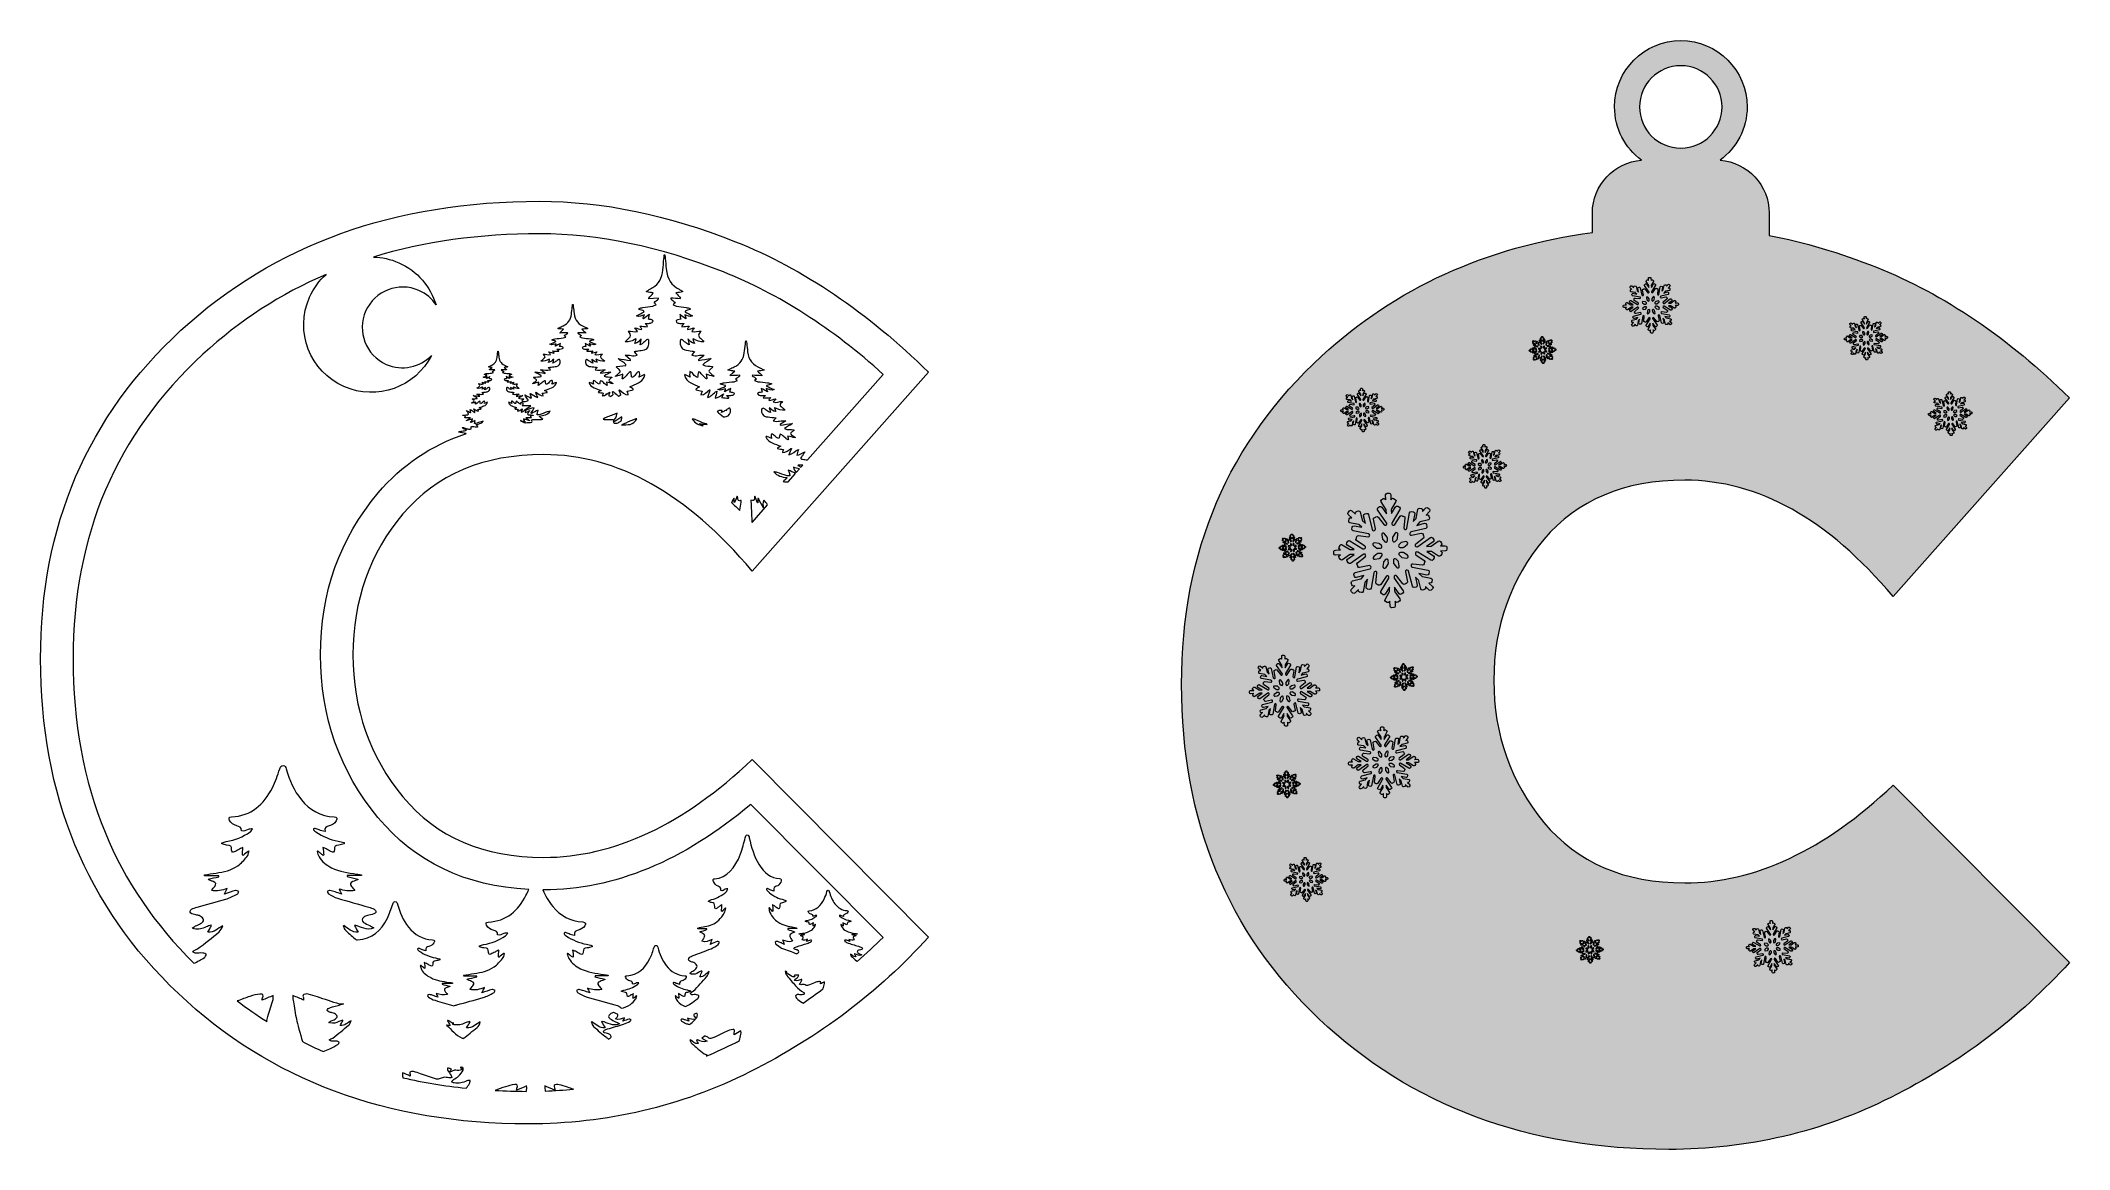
# Model space of a CAD drawing. Header units: millimetres. Extents: x 34 to 236, y -119 to -9.
import ezdxf

# ---------------------------------------------------------------- set-up
doc = ezdxf.new("R2010")
doc.units = ezdxf.units.MM
doc.header["$MEASUREMENT"] = 0
for name, color, linetype in [('engraving', 7, 'Continuous'), ('Layer 1', 7, 'Continuous'), ('Layer 2', 7, 'Continuous')]:
    doc.layers.add(name, color=color, linetype=linetype)

msp = doc.modelspace()

# ---------------------------------------------------------------- hatches: boundary and pattern name
at = {"layer": 'Layer 1'}
h = msp.add_hatch(color=2, dxfattribs=at)
h.dxf.hatch_style = 2
edge = h.paths.add_edge_path()
edge.add_spline(control_points=[(197.5, -92.51), (191.49, -92.51), (186.83, -90.51), (183.53, -86.51), (180.22, -82.5), (178.56, -77.81), (178.56, -72.42), (178.56, -67.03), (180.22, -62.37), (183.53, -58.44), (186.83, -54.52), (191.49, -52.56), (197.5, -52.56), (204.81, -52.56), (211.71, -56.41), (218.19, -64.11), (218.19, -64.11), (235.69, -44.4), (235.69, -44.4), (229.64, -38.44), (223.25, -34.11), (216.53, -31.44), (212.91, -30), (209.36, -28.95), (205.89, -28.28), (205.89, -28.28), (205.89, -26.06), (205.89, -26.06), (205.89, -23.3), (203.73, -21.02), (201.02, -20.81), (202.64, -19.61), (203.7, -17.7), (203.7, -15.53), (203.7, -11.9), (200.75, -8.95), (197.12, -8.95), (193.48, -8.95), (190.54, -11.9), (190.54, -15.53), (190.54, -17.7), (191.59, -19.61), (193.21, -20.81), (190.5, -21.02), (188.34, -23.3), (188.34, -26.06), (188.34, -26.06), (188.34, -27.99), (188.34, -27.99), (177.78, -29.41), (168.83, -33.48), (161.49, -40.23), (152.2, -48.76), (147.56, -59.62), (147.56, -72.81), (147.56, -86.33), (152.11, -97.4), (161.23, -106.02), (170.35, -114.64), (181.92, -118.95), (195.93, -118.95), (203.76, -118.95), (211.11, -117.23), (217.96, -113.79), (224.82, -110.36), (230.73, -105.89), (235.69, -100.41), (235.69, -100.41), (218.19, -82.81), (218.19, -82.81), (211.36, -89.28), (204.46, -92.51), (197.5, -92.51)], knot_values=[0, 0, 0, 0, 1, 1, 1, 2, 2, 2, 3, 3, 3, 4, 4, 4, 5, 5, 5, 6, 6, 6, 7, 7, 7, 8, 8, 8, 9, 9, 9, 10, 10, 10, 11, 11, 11, 12, 12, 12, 13, 13, 13, 14, 14, 14, 15, 15, 15, 16, 16, 16, 17, 17, 17, 18, 18, 18, 19, 19, 19, 20, 20, 20, 21, 21, 21, 22, 22, 22, 23, 23, 23, 24, 24, 24, 24], degree=3, periodic=1)
edge = h.paths.add_edge_path()
edge.add_spline(control_points=[(193.02, -15.53), (193.02, -13.27), (194.86, -11.44), (197.12, -11.44), (199.37, -11.44), (201.21, -13.27), (201.21, -15.53), (201.21, -17.79), (199.37, -19.62), (197.12, -19.62), (194.86, -19.62), (193.02, -17.79), (193.02, -15.53)], knot_values=[0, 0, 0, 0, 1, 1, 1, 2, 2, 2, 3, 3, 3, 4, 4, 4, 4], degree=3, periodic=1)

# ---------------------------------------------------------------- linework, layer by layer
at = {"layer": 'engraving', "lineweight": 0}
for points, knots in [([(196.87, -35.05), (196.87, -35.01), (196.83, -34.98), (196.79, -34.98), (196.79, -34.98), (196.55, -34.99), (196.55, -34.99), (196.55, -34.99), (196.6, -34.96), (196.6, -34.96), (196.63, -34.93), (196.64, -34.89), (196.62, -34.85), (196.62, -34.85), (196.56, -34.77), (196.56, -34.77), (196.54, -34.74), (196.49, -34.73), (196.45, -34.75), (196.45, -34.75), (196.12, -34.99), (196.12, -34.99), (196.1, -35), (196.09, -35.01), (196.08, -35.01), (196.08, -35.01), (195.89, -35.01), (195.89, -35.01), (195.89, -35.01), (196.22, -34.79), (196.22, -34.79), (196.25, -34.76), (196.26, -34.72), (196.23, -34.68), (196.23, -34.68), (196.18, -34.6), (196.18, -34.6), (196.15, -34.57), (196.11, -34.56), (196.07, -34.58), (196.07, -34.58), (195.46, -35.02), (195.46, -35.02), (195.44, -35.03), (195.43, -35.03), (195.42, -35.03), (195.42, -35.03), (195.41, -35.03), (195.41, -35.03), (195.34, -35.04), (195.31, -34.94), (195.36, -34.9), (195.36, -34.9), (195.73, -34.61), (195.73, -34.61), (195.76, -34.58), (195.77, -34.53), (195.75, -34.5), (195.75, -34.5), (195.73, -34.49), (195.73, -34.49), (195.73, -34.48), (195.72, -34.47), (195.72, -34.46), (195.72, -34.46), (195.72, -34.44), (195.72, -34.44), (195.71, -34.4), (195.67, -34.37), (195.63, -34.38), (195.63, -34.38), (195.16, -34.47), (195.16, -34.47), (195.09, -34.48), (195.04, -34.4), (195.09, -34.35), (195.09, -34.35), (195.1, -34.34), (195.1, -34.34), (195.11, -34.33), (195.12, -34.32), (195.13, -34.32), (195.13, -34.32), (195.85, -34.14), (195.85, -34.14), (195.89, -34.13), (195.92, -34.08), (195.91, -34.04), (195.91, -34.04), (195.88, -33.95), (195.88, -33.95), (195.87, -33.91), (195.83, -33.88), (195.79, -33.89), (195.79, -33.89), (195.42, -33.99), (195.42, -33.99), (195.42, -33.99), (195.55, -33.85), (195.55, -33.85), (195.56, -33.84), (195.57, -33.83), (195.58, -33.82), (195.58, -33.82), (195.98, -33.73), (195.98, -33.73), (196.02, -33.72), (196.04, -33.68), (196.03, -33.64), (196.03, -33.64), (196.01, -33.54), (196.01, -33.54), (196, -33.5), (195.96, -33.47), (195.92, -33.49), (195.92, -33.49), (195.86, -33.5), (195.86, -33.5), (195.86, -33.5), (196.03, -33.31), (196.03, -33.31), (196.06, -33.28), (196.06, -33.24), (196.03, -33.21), (196.03, -33.21), (195.96, -33.14), (195.96, -33.14), (195.93, -33.11), (195.88, -33.11), (195.85, -33.15), (195.85, -33.15), (195.69, -33.32), (195.69, -33.32), (195.69, -33.32), (195.7, -33.27), (195.7, -33.27), (195.71, -33.23), (195.68, -33.19), (195.64, -33.18), (195.64, -33.18), (195.54, -33.17), (195.54, -33.17), (195.5, -33.16), (195.46, -33.19), (195.46, -33.23), (195.46, -33.23), (195.38, -33.64), (195.38, -33.64), (195.38, -33.65), (195.37, -33.67), (195.36, -33.68), (195.36, -33.68), (195.24, -33.81), (195.24, -33.81), (195.24, -33.81), (195.31, -33.42), (195.31, -33.42), (195.32, -33.38), (195.29, -33.34), (195.25, -33.33), (195.25, -33.33), (195.15, -33.32), (195.15, -33.32), (195.11, -33.31), (195.07, -33.34), (195.07, -33.38), (195.07, -33.38), (194.94, -34.13), (194.94, -34.13), (194.93, -34.14), (194.93, -34.16), (194.92, -34.17), (194.92, -34.17), (194.92, -34.17), (194.92, -34.17), (194.87, -34.22), (194.78, -34.18), (194.79, -34.11), (194.79, -34.11), (194.84, -33.64), (194.84, -33.64), (194.85, -33.6), (194.82, -33.56), (194.78, -33.56), (194.78, -33.56), (194.76, -33.55), (194.76, -33.55), (194.75, -33.55), (194.74, -33.55), (194.73, -33.54), (194.73, -33.54), (194.71, -33.53), (194.71, -33.53), (194.68, -33.51), (194.63, -33.52), (194.61, -33.55), (194.61, -33.55), (194.35, -33.95), (194.35, -33.95), (194.31, -34.01), (194.21, -33.98), (194.21, -33.91), (194.21, -33.91), (194.21, -33.9), (194.21, -33.9), (194.21, -33.89), (194.21, -33.87), (194.22, -33.86), (194.22, -33.86), (194.6, -33.22), (194.6, -33.22), (194.62, -33.18), (194.61, -33.14), (194.57, -33.12), (194.57, -33.12), (194.49, -33.07), (194.49, -33.07), (194.45, -33.05), (194.41, -33.06), (194.39, -33.09), (194.39, -33.09), (194.19, -33.43), (194.19, -33.43), (194.19, -33.43), (194.18, -33.23), (194.18, -33.23), (194.18, -33.22), (194.18, -33.21), (194.19, -33.19), (194.19, -33.19), (194.4, -32.84), (194.4, -32.84), (194.42, -32.81), (194.41, -32.76), (194.37, -32.74), (194.37, -32.74), (194.29, -32.69), (194.29, -32.69), (194.26, -32.67), (194.21, -32.68), (194.19, -32.71), (194.19, -32.71), (194.16, -32.76), (194.16, -32.76), (194.16, -32.76), (194.15, -32.51), (194.15, -32.51), (194.15, -32.47), (194.11, -32.44), (194.07, -32.44), (194.07, -32.44), (193.98, -32.44), (193.98, -32.44), (193.94, -32.44), (193.9, -32.48), (193.9, -32.52), (193.9, -32.52), (193.91, -32.76), (193.91, -32.76), (193.91, -32.76), (193.89, -32.72), (193.89, -32.72), (193.86, -32.68), (193.81, -32.67), (193.78, -32.7), (193.78, -32.7), (193.7, -32.75), (193.7, -32.75), (193.67, -32.78), (193.66, -32.82), (193.68, -32.86), (193.68, -32.86), (193.92, -33.2), (193.92, -33.2), (193.93, -33.21), (193.93, -33.23), (193.93, -33.24), (193.93, -33.24), (193.94, -33.43), (193.94, -33.43), (193.94, -33.43), (193.72, -33.1), (193.72, -33.1), (193.69, -33.07), (193.65, -33.06), (193.61, -33.08), (193.61, -33.08), (193.53, -33.14), (193.53, -33.14), (193.5, -33.16), (193.49, -33.21), (193.51, -33.24), (193.51, -33.24), (193.95, -33.87), (193.95, -33.87), (193.96, -33.88), (193.96, -33.9), (193.96, -33.91), (193.96, -33.91), (193.96, -33.91), (193.96, -33.91), (193.96, -33.99), (193.87, -34.02), (193.83, -33.96), (193.83, -33.96), (193.54, -33.59), (193.54, -33.59), (193.52, -33.56), (193.47, -33.55), (193.44, -33.58), (193.44, -33.58), (193.42, -33.59), (193.42, -33.59), (193.41, -33.6), (193.4, -33.6), (193.39, -33.6), (193.39, -33.6), (193.37, -33.61), (193.37, -33.61), (193.33, -33.62), (193.31, -33.65), (193.31, -33.7), (193.31, -33.7), (193.41, -34.17), (193.41, -34.17), (193.42, -34.24), (193.33, -34.29), (193.28, -34.24), (193.28, -34.24), (193.28, -34.23), (193.28, -34.23), (193.27, -34.22), (193.26, -34.21), (193.25, -34.2), (193.25, -34.2), (193.08, -33.47), (193.08, -33.47), (193.07, -33.43), (193.02, -33.4), (192.98, -33.41), (192.98, -33.41), (192.89, -33.44), (192.89, -33.44), (192.85, -33.45), (192.83, -33.49), (192.84, -33.53), (192.84, -33.53), (192.93, -33.91), (192.93, -33.91), (192.93, -33.91), (192.79, -33.78), (192.79, -33.78), (192.78, -33.77), (192.77, -33.76), (192.77, -33.74), (192.77, -33.74), (192.67, -33.34), (192.67, -33.34), (192.66, -33.3), (192.62, -33.28), (192.58, -33.29), (192.58, -33.29), (192.49, -33.31), (192.49, -33.31), (192.45, -33.32), (192.42, -33.36), (192.43, -33.4), (192.43, -33.4), (192.44, -33.45), (192.44, -33.45), (192.44, -33.45), (192.26, -33.28), (192.26, -33.28), (192.23, -33.26), (192.18, -33.26), (192.16, -33.29), (192.16, -33.29), (192.09, -33.36), (192.09, -33.36), (192.06, -33.39), (192.06, -33.44), (192.09, -33.47), (192.09, -33.47), (192.27, -33.63), (192.27, -33.63), (192.27, -33.63), (192.22, -33.62), (192.22, -33.62), (192.18, -33.61), (192.14, -33.64), (192.13, -33.68), (192.13, -33.68), (192.12, -33.78), (192.12, -33.78), (192.11, -33.82), (192.14, -33.86), (192.18, -33.87), (192.18, -33.87), (192.58, -33.94), (192.58, -33.94), (192.6, -33.94), (192.61, -33.95), (192.62, -33.96), (192.62, -33.96), (192.76, -34.09), (192.76, -34.09), (192.76, -34.09), (192.37, -34.02), (192.37, -34.02), (192.33, -34.01), (192.29, -34.04), (192.28, -34.08), (192.28, -34.08), (192.27, -34.17), (192.27, -34.17), (192.26, -34.21), (192.29, -34.25), (192.33, -34.26), (192.33, -34.26), (193.07, -34.39), (193.07, -34.39), (193.08, -34.4), (193.1, -34.4), (193.11, -34.41), (193.11, -34.41), (193.11, -34.42), (193.11, -34.42), (193.17, -34.47), (193.12, -34.56), (193.05, -34.55), (193.05, -34.55), (192.59, -34.49), (192.59, -34.49), (192.55, -34.48), (192.51, -34.51), (192.5, -34.55), (192.5, -34.55), (192.5, -34.57), (192.5, -34.57), (192.5, -34.58), (192.5, -34.59), (192.49, -34.6), (192.49, -34.6), (192.48, -34.62), (192.48, -34.62), (192.46, -34.65), (192.47, -34.7), (192.5, -34.72), (192.5, -34.72), (192.9, -34.99), (192.9, -34.99), (192.96, -35.03), (192.93, -35.13), (192.86, -35.13), (192.86, -35.13), (192.85, -35.13), (192.85, -35.13), (192.84, -35.13), (192.82, -35.13), (192.81, -35.12), (192.81, -35.12), (192.17, -34.73), (192.17, -34.73), (192.14, -34.71), (192.09, -34.72), (192.07, -34.76), (192.07, -34.76), (192.02, -34.84), (192.02, -34.84), (192, -34.88), (192.01, -34.93), (192.05, -34.95), (192.05, -34.95), (192.38, -35.15), (192.38, -35.15), (192.38, -35.15), (192.19, -35.16), (192.19, -35.16), (192.17, -35.16), (192.16, -35.15), (192.15, -35.15), (192.15, -35.15), (191.8, -34.93), (191.8, -34.93), (191.76, -34.91), (191.72, -34.92), (191.7, -34.96), (191.7, -34.96), (191.65, -35.04), (191.65, -35.04), (191.63, -35.08), (191.64, -35.13), (191.67, -35.15), (191.67, -35.15), (191.72, -35.18), (191.72, -35.18), (191.72, -35.18), (191.47, -35.19), (191.47, -35.19), (191.43, -35.19), (191.4, -35.22), (191.4, -35.26), (191.4, -35.26), (191.4, -35.36), (191.4, -35.36), (191.41, -35.4), (191.44, -35.44), (191.48, -35.43), (191.48, -35.43), (191.72, -35.42), (191.72, -35.42), (191.72, -35.42), (191.68, -35.46), (191.68, -35.46), (191.64, -35.48), (191.63, -35.53), (191.66, -35.56), (191.66, -35.56), (191.71, -35.64), (191.71, -35.64), (191.74, -35.67), (191.79, -35.68), (191.82, -35.66), (191.82, -35.66), (192.16, -35.42), (192.16, -35.42), (192.17, -35.41), (192.18, -35.41), (192.2, -35.41), (192.2, -35.41), (192.38, -35.4), (192.38, -35.4), (192.38, -35.4), (192.06, -35.63), (192.06, -35.63), (192.03, -35.65), (192.02, -35.7), (192.04, -35.73), (192.04, -35.73), (192.1, -35.81), (192.1, -35.81), (192.12, -35.85), (192.17, -35.85), (192.2, -35.83), (192.2, -35.83), (192.82, -35.39), (192.82, -35.39), (192.83, -35.39), (192.84, -35.38), (192.86, -35.38), (192.86, -35.38), (192.86, -35.38), (192.86, -35.38), (192.94, -35.38), (192.97, -35.47), (192.91, -35.51), (192.91, -35.51), (192.54, -35.81), (192.54, -35.81), (192.51, -35.83), (192.5, -35.88), (192.53, -35.91), (192.53, -35.91), (192.54, -35.93), (192.54, -35.93), (192.55, -35.93), (192.55, -35.95), (192.55, -35.96), (192.55, -35.96), (192.56, -35.98), (192.56, -35.98), (192.57, -36.02), (192.61, -36.04), (192.65, -36.04), (192.65, -36.04), (193.11, -35.94), (193.11, -35.94), (193.19, -35.93), (193.23, -36.01), (193.18, -36.07), (193.18, -36.07), (193.18, -36.07), (193.18, -36.07), (193.17, -36.09), (193.15, -36.09), (193.14, -36.1), (193.14, -36.1), (192.42, -36.28), (192.42, -36.28), (192.38, -36.29), (192.36, -36.33), (192.37, -36.37), (192.37, -36.37), (192.39, -36.46), (192.39, -36.46), (192.4, -36.5), (192.44, -36.53), (192.48, -36.52), (192.48, -36.52), (192.86, -36.42), (192.86, -36.42), (192.86, -36.42), (192.73, -36.57), (192.73, -36.57), (192.72, -36.58), (192.71, -36.58), (192.69, -36.59), (192.69, -36.59), (192.3, -36.69), (192.3, -36.69), (192.26, -36.7), (192.23, -36.74), (192.24, -36.78), (192.24, -36.78), (192.27, -36.87), (192.27, -36.87), (192.28, -36.91), (192.32, -36.94), (192.36, -36.93), (192.36, -36.93), (192.41, -36.91), (192.41, -36.91), (192.41, -36.91), (192.24, -37.1), (192.24, -37.1), (192.21, -37.13), (192.22, -37.18), (192.25, -37.2), (192.25, -37.2), (192.32, -37.27), (192.32, -37.27), (192.35, -37.3), (192.4, -37.3), (192.42, -37.27), (192.42, -37.27), (192.59, -37.09), (192.59, -37.09), (192.59, -37.09), (192.58, -37.14), (192.58, -37.14), (192.57, -37.18), (192.6, -37.22), (192.64, -37.23), (192.64, -37.23), (192.73, -37.25), (192.73, -37.25), (192.77, -37.25), (192.81, -37.23), (192.82, -37.19), (192.82, -37.19), (192.89, -36.77), (192.89, -36.77), (192.89, -36.76), (192.9, -36.75), (192.91, -36.73), (192.91, -36.73), (193.03, -36.6), (193.03, -36.6), (193.03, -36.6), (192.96, -36.99), (192.96, -36.99), (192.96, -37.03), (192.98, -37.07), (193.03, -37.08), (193.03, -37.08), (193.12, -37.09), (193.12, -37.09), (193.16, -37.1), (193.2, -37.07), (193.21, -37.03), (193.21, -37.03), (193.34, -36.28), (193.34, -36.28), (193.34, -36.27), (193.35, -36.25), (193.36, -36.24), (193.36, -36.24), (193.36, -36.24), (193.36, -36.24), (193.41, -36.19), (193.5, -36.23), (193.49, -36.3), (193.49, -36.3), (193.43, -36.77), (193.43, -36.77), (193.43, -36.81), (193.45, -36.85), (193.5, -36.86), (193.5, -36.86), (193.51, -36.86), (193.51, -36.86), (193.53, -36.86), (193.54, -36.86), (193.55, -36.87), (193.55, -36.87), (193.56, -36.88), (193.56, -36.88), (193.6, -36.9), (193.64, -36.89), (193.67, -36.86), (193.67, -36.86), (193.93, -36.46), (193.93, -36.46), (193.97, -36.4), (194.06, -36.43), (194.07, -36.5), (194.07, -36.5), (194.07, -36.51), (194.07, -36.51), (194.07, -36.52), (194.06, -36.54), (194.06, -36.55), (194.06, -36.55), (193.68, -37.19), (193.68, -37.19), (193.65, -37.23), (193.67, -37.27), (193.7, -37.29), (193.7, -37.29), (193.78, -37.35), (193.78, -37.35), (193.82, -37.37), (193.87, -37.36), (193.89, -37.32), (193.89, -37.32), (194.09, -36.99), (194.09, -36.99), (194.09, -36.99), (194.09, -37.18), (194.09, -37.18), (194.09, -37.19), (194.09, -37.21), (194.08, -37.22), (194.08, -37.22), (193.87, -37.57), (193.87, -37.57), (193.85, -37.61), (193.86, -37.65), (193.9, -37.67), (193.9, -37.67), (193.98, -37.72), (193.98, -37.72), (194.02, -37.75), (194.06, -37.73), (194.09, -37.7), (194.09, -37.7), (194.11, -37.65), (194.11, -37.65), (194.11, -37.65), (194.12, -37.9), (194.12, -37.9), (194.12, -37.94), (194.16, -37.98), (194.2, -37.98), (194.2, -37.98), (194.3, -37.97), (194.3, -37.97), (194.34, -37.97), (194.37, -37.93), (194.37, -37.89), (194.37, -37.89), (194.36, -37.65), (194.36, -37.65), (194.36, -37.65), (194.39, -37.7), (194.39, -37.7), (194.41, -37.73), (194.46, -37.74), (194.49, -37.71), (194.49, -37.71), (194.57, -37.66), (194.57, -37.66), (194.61, -37.63), (194.62, -37.59), (194.59, -37.55), (194.59, -37.55), (194.35, -37.21), (194.35, -37.21), (194.35, -37.2), (194.34, -37.18), (194.34, -37.17), (194.34, -37.17), (194.33, -36.98), (194.33, -36.98), (194.33, -36.98), (194.56, -37.31), (194.56, -37.31), (194.58, -37.34), (194.63, -37.35), (194.66, -37.33), (194.66, -37.33), (194.74, -37.27), (194.74, -37.27), (194.77, -37.25), (194.78, -37.2), (194.76, -37.17), (194.76, -37.17), (194.33, -36.54), (194.33, -36.54), (194.32, -36.53), (194.31, -36.52), (194.31, -36.5), (194.31, -36.5), (194.31, -36.5), (194.31, -36.5), (194.31, -36.43), (194.4, -36.39), (194.45, -36.45), (194.45, -36.45), (194.73, -36.82), (194.73, -36.82), (194.76, -36.85), (194.81, -36.86), (194.84, -36.83), (194.84, -36.83), (194.85, -36.82), (194.85, -36.82), (194.86, -36.82), (194.87, -36.81), (194.88, -36.81), (194.88, -36.81), (194.9, -36.81), (194.9, -36.81), (194.94, -36.8), (194.97, -36.76), (194.96, -36.72), (194.96, -36.72), (194.87, -36.25), (194.87, -36.25), (194.85, -36.17), (194.94, -36.13), (194.99, -36.18), (194.99, -36.18), (195, -36.18), (195, -36.18), (195.01, -36.19), (195.02, -36.2), (195.02, -36.22), (195.02, -36.22), (195.2, -36.94), (195.2, -36.94), (195.21, -36.98), (195.25, -37.01), (195.29, -37), (195.29, -37), (195.38, -36.98), (195.38, -36.98), (195.42, -36.96), (195.45, -36.92), (195.44, -36.88), (195.44, -36.88), (195.34, -36.5), (195.34, -36.5), (195.34, -36.5), (195.48, -36.63), (195.48, -36.63), (195.49, -36.64), (195.5, -36.66), (195.51, -36.67), (195.51, -36.67), (195.6, -37.07), (195.6, -37.07), (195.61, -37.11), (195.65, -37.14), (195.7, -37.12), (195.7, -37.12), (195.79, -37.1), (195.79, -37.1), (195.83, -37.09), (195.85, -37.05), (195.84, -37.01), (195.84, -37.01), (195.83, -36.96), (195.83, -36.96), (195.83, -36.96), (196.01, -37.13), (196.01, -37.13), (196.04, -37.16), (196.09, -37.15), (196.12, -37.12), (196.12, -37.12), (196.18, -37.05), (196.18, -37.05), (196.21, -37.02), (196.21, -36.97), (196.18, -36.95), (196.18, -36.95), (196, -36.78), (196, -36.78), (196, -36.78), (196.05, -36.79), (196.05, -36.79), (196.1, -36.8), (196.13, -36.77), (196.14, -36.73), (196.14, -36.73), (196.16, -36.63), (196.16, -36.63), (196.17, -36.59), (196.14, -36.55), (196.1, -36.55), (196.1, -36.55), (195.69, -36.47), (195.69, -36.47), (195.68, -36.47), (195.66, -36.46), (195.65, -36.45), (195.65, -36.45), (195.52, -36.33), (195.52, -36.33), (195.52, -36.33), (195.9, -36.4), (195.9, -36.4), (195.94, -36.4), (195.98, -36.38), (195.99, -36.34), (195.99, -36.34), (196.01, -36.24), (196.01, -36.24), (196.01, -36.2), (195.99, -36.16), (195.95, -36.15), (195.95, -36.15), (195.2, -36.02), (195.2, -36.02), (195.19, -36.02), (195.18, -36.01), (195.17, -36), (195.17, -36), (195.16, -36), (195.16, -36), (195.11, -35.95), (195.15, -35.86), (195.22, -35.87), (195.22, -35.87), (195.69, -35.92), (195.69, -35.92), (195.73, -35.93), (195.76, -35.9), (195.77, -35.86), (195.77, -35.86), (195.77, -35.84), (195.77, -35.84), (195.77, -35.83), (195.78, -35.82), (195.78, -35.81), (195.78, -35.81), (195.79, -35.79), (195.79, -35.79), (195.82, -35.76), (195.81, -35.71), (195.77, -35.69), (195.77, -35.69), (195.38, -35.42), (195.38, -35.42), (195.32, -35.38), (195.34, -35.28), (195.41, -35.28), (195.41, -35.28), (195.42, -35.28), (195.42, -35.28), (195.44, -35.28), (195.45, -35.28), (195.47, -35.29), (195.47, -35.29), (196.1, -35.68), (196.1, -35.68), (196.14, -35.7), (196.18, -35.69), (196.2, -35.65), (196.2, -35.65), (196.25, -35.57), (196.25, -35.57), (196.27, -35.53), (196.26, -35.49), (196.23, -35.47), (196.23, -35.47), (195.89, -35.26), (195.89, -35.26), (195.89, -35.26), (196.08, -35.25), (196.08, -35.25), (196.1, -35.25), (196.11, -35.26), (196.13, -35.27), (196.13, -35.27), (196.47, -35.48), (196.47, -35.48), (196.51, -35.5), (196.56, -35.49), (196.58, -35.45), (196.58, -35.45), (196.63, -35.37), (196.63, -35.37), (196.65, -35.33), (196.64, -35.29), (196.6, -35.26), (196.6, -35.26), (196.55, -35.24), (196.55, -35.24), (196.55, -35.24), (196.8, -35.23), (196.8, -35.23), (196.84, -35.23), (196.88, -35.19), (196.87, -35.15), (196.87, -35.15), (196.87, -35.05), (196.87, -35.05)], [0, 0, 0, 0, 1, 1, 1, 2, 2, 2, 3, 3, 3, 4, 4, 4, 5, 5, 5, 6, 6, 6, 7, 7, 7, 8, 8, 8, 9, 9, 9, 10, 10, 10, 11, 11, 11, 12, 12, 12, 13, 13, 13, 14, 14, 14, 15, 15, 15, 16, 16, 16, 17, 17, 17, 18, 18, 18, 19, 19, 19, 20, 20, 20, 21, 21, 21, 22, 22, 22, 23, 23, 23, 24, 24, 24, 25, 25, 25, 26, 26, 26, 27, 27, 27, 28, 28, 28, 29, 29, 29, 30, 30, 30, 31, 31, 31, 32, 32, 32, 33, 33, 33, 34, 34, 34, 35, 35, 35, 36, 36, 36, 37, 37, 37, 38, 38, 38, 39, 39, 39, 40, 40, 40, 41, 41, 41, 42, 42, 42, 43, 43, 43, 44, 44, 44, 45, 45, 45, 46, 46, 46, 47, 47, 47, 48, 48, 48, 49, 49, 49, 50, 50, 50, 51, 51, 51, 52, 52, 52, 53, 53, 53, 54, 54, 54, 55, 55, 55, 56, 56, 56, 57, 57, 57, 58, 58, 58, 59, 59, 59, 60, 60, 60, 61, 61, 61, 62, 62, 62, 63, 63, 63, 64, 64, 64, 65, 65, 65, 66, 66, 66, 67, 67, 67, 68, 68, 68, 69, 69, 69, 70, 70, 70, 71, 71, 71, 72, 72, 72, 73, 73, 73, 74, 74, 74, 75, 75, 75, 76, 76, 76, 77, 77, 77, 78, 78, 78, 79, 79, 79, 80, 80, 80, 81, 81, 81, 82, 82, 82, 83, 83, 83, 84, 84, 84, 85, 85, 85, 86, 86, 86, 87, 87, 87, 88, 88, 88, 89, 89, 89, 90, 90, 90, 91, 91, 91, 92, 92, 92, 93, 93, 93, 94, 94, 94, 95, 95, 95, 96, 96, 96, 97, 97, 97, 98, 98, 98, 99, 99, 99, 100, 100, 100, 101, 101, 101, 102, 102, 102, 103, 103, 103, 104, 104, 104, 105, 105, 105, 106, 106, 106, 107, 107, 107, 108, 108, 108, 109, 109, 109, 110, 110, 110, 111, 111, 111, 112, 112, 112, 113, 113, 113, 114, 114, 114, 115, 115, 115, 116, 116, 116, 117, 117, 117, 118, 118, 118, 119, 119, 119, 120, 120, 120, 121, 121, 121, 122, 122, 122, 123, 123, 123, 124, 124, 124, 125, 125, 125, 126, 126, 126, 127, 127, 127, 128, 128, 128, 129, 129, 129, 130, 130, 130, 131, 131, 131, 132, 132, 132, 133, 133, 133, 134, 134, 134, 135, 135, 135, 136, 136, 136, 137, 137, 137, 138, 138, 138, 139, 139, 139, 140, 140, 140, 141, 141, 141, 142, 142, 142, 143, 143, 143, 144, 144, 144, 145, 145, 145, 146, 146, 146, 147, 147, 147, 148, 148, 148, 149, 149, 149, 150, 150, 150, 151, 151, 151, 152, 152, 152, 153, 153, 153, 154, 154, 154, 155, 155, 155, 156, 156, 156, 157, 157, 157, 158, 158, 158, 159, 159, 159, 160, 160, 160, 161, 161, 161, 162, 162, 162, 163, 163, 163, 164, 164, 164, 165, 165, 165, 166, 166, 166, 167, 167, 167, 168, 168, 168, 169, 169, 169, 170, 170, 170, 171, 171, 171, 172, 172, 172, 173, 173, 173, 174, 174, 174, 175, 175, 175, 176, 176, 176, 177, 177, 177, 178, 178, 178, 179, 179, 179, 180, 180, 180, 181, 181, 181, 182, 182, 182, 183, 183, 183, 184, 184, 184, 185, 185, 185, 186, 186, 186, 187, 187, 187, 188, 188, 188, 189, 189, 189, 190, 190, 190, 191, 191, 191, 192, 192, 192, 193, 193, 193, 194, 194, 194, 195, 195, 195, 196, 196, 196, 197, 197, 197, 198, 198, 198, 199, 199, 199, 200, 200, 200, 201, 201, 201, 202, 202, 202, 203, 203, 203, 204, 204, 204, 205, 205, 205, 206, 206, 206, 207, 207, 207, 208, 208, 208, 209, 209, 209, 210, 210, 210, 211, 211, 211, 212, 212, 212, 213, 213, 213, 214, 214, 214, 215, 215, 215, 216, 216, 216, 217, 217, 217, 218, 218, 218, 219, 219, 219, 220, 220, 220, 221, 221, 221, 222, 222, 222, 223, 223, 223, 224, 224, 224, 225, 225, 225, 226, 226, 226, 227, 227, 227, 228, 228, 228, 229, 229, 229, 230, 230, 230, 231, 231, 231, 232, 232, 232, 233, 233, 233, 234, 234, 234, 235, 235, 235, 236, 236, 236, 237, 237, 237, 238, 238, 238, 239, 239, 239, 240, 240, 240, 241, 241, 241, 242, 242, 242, 243, 243, 243, 244, 244, 244, 245, 245, 245, 246, 246, 246, 247, 247, 247, 248, 248, 248, 249, 249, 249, 250, 250, 250, 251, 251, 251, 252, 252, 252, 253, 253, 253, 254, 254, 254, 255, 255, 255, 256, 256, 256, 257, 257, 257, 258, 258, 258, 259, 259, 259, 260, 260, 260, 261, 261, 261, 262, 262, 262, 263, 263, 263, 264, 264, 264, 265, 265, 265, 266, 266, 266, 267, 267, 267, 268, 268, 268, 269, 269, 269, 270, 270, 270, 271, 271, 271, 272, 272, 272, 273, 273, 273, 274, 274, 274, 275, 275, 275, 276, 276, 276, 277, 277, 277, 278, 278, 278, 279, 279, 279, 280, 280, 280, 281, 281, 281, 282, 282, 282, 283, 283, 283, 284, 284, 284, 285, 285, 285, 286, 286, 286, 287, 287, 287, 288, 288, 288, 289, 289, 289, 290, 290, 290, 291, 291, 291, 292, 292, 292, 293, 293, 293, 294, 294, 294, 295, 295, 295, 296, 296, 296, 297, 297, 297, 298, 298, 298, 299, 299, 299, 300, 300, 300, 301, 301, 301, 302, 302, 302, 303, 303, 303, 304, 304, 304, 305, 305, 305, 306, 306, 306, 307, 307, 307, 308, 308, 308, 309, 309, 309, 310, 310, 310, 311, 311, 311, 312, 312, 312, 313, 313, 313, 314, 314, 314, 315, 315, 315, 316, 316, 316, 317, 317, 317, 318, 318, 318, 319, 319, 319, 320, 320, 320, 321, 321, 321, 322, 322, 322, 323, 323, 323, 324, 324, 324, 325, 325, 325, 326, 326, 326, 327, 327, 327, 328, 328, 328, 329, 329, 329, 330, 330, 330, 331, 331, 331, 332, 332, 332, 333, 333, 333, 334, 334, 334, 335, 335, 335, 336, 336, 336, 336]), ([(193.49, -35.09), (193.49, -35.09), (193.31, -34.97), (193.31, -34.97), (193.24, -34.93), (193.28, -34.83), (193.36, -34.84), (193.36, -34.84), (193.57, -34.86), (193.57, -34.86), (193.58, -34.86), (193.6, -34.87), (193.61, -34.88), (193.61, -34.88), (193.7, -34.97), (193.7, -34.97), (193.75, -35.02), (193.72, -35.1), (193.66, -35.1), (193.66, -35.1), (193.53, -35.11), (193.53, -35.11), (193.51, -35.11), (193.5, -35.1), (193.49, -35.09)], [0, 0, 0, 0, 1, 1, 1, 2, 2, 2, 3, 3, 3, 4, 4, 4, 5, 5, 5, 6, 6, 6, 7, 7, 7, 8, 8, 8, 8]), ([(193.72, -35.47), (193.72, -35.47), (193.64, -35.57), (193.64, -35.57), (193.63, -35.58), (193.61, -35.59), (193.6, -35.59), (193.6, -35.59), (193.39, -35.63), (193.39, -35.63), (193.31, -35.65), (193.27, -35.55), (193.33, -35.5), (193.33, -35.5), (193.5, -35.37), (193.5, -35.37), (193.51, -35.36), (193.52, -35.35), (193.54, -35.35), (193.54, -35.35), (193.67, -35.35), (193.67, -35.35), (193.73, -35.35), (193.77, -35.43), (193.72, -35.47)], [0, 0, 0, 0, 1, 1, 1, 2, 2, 2, 3, 3, 3, 4, 4, 4, 5, 5, 5, 6, 6, 6, 7, 7, 7, 8, 8, 8, 8]), ([(193.85, -34.39), (193.85, -34.39), (193.97, -34.56), (193.97, -34.56), (193.98, -34.57), (193.99, -34.58), (193.99, -34.6), (193.99, -34.6), (193.99, -34.73), (193.99, -34.73), (194, -34.79), (193.92, -34.83), (193.87, -34.78), (193.87, -34.78), (193.78, -34.7), (193.78, -34.7), (193.77, -34.69), (193.76, -34.68), (193.75, -34.66), (193.75, -34.66), (193.71, -34.45), (193.71, -34.45), (193.7, -34.38), (193.8, -34.33), (193.85, -34.39)], [0, 0, 0, 0, 1, 1, 1, 2, 2, 2, 3, 3, 3, 4, 4, 4, 5, 5, 5, 6, 6, 6, 7, 7, 7, 8, 8, 8, 8]), ([(194.03, -35.69), (194.03, -35.69), (194.04, -35.82), (194.04, -35.82), (194.04, -35.84), (194.03, -35.85), (194.03, -35.87), (194.03, -35.87), (193.91, -36.04), (193.91, -36.04), (193.87, -36.11), (193.76, -36.07), (193.77, -35.99), (193.77, -35.99), (193.8, -35.78), (193.8, -35.78), (193.8, -35.76), (193.81, -35.75), (193.82, -35.74), (193.82, -35.74), (193.9, -35.65), (193.9, -35.65), (193.95, -35.6), (194.03, -35.63), (194.03, -35.69)], [0, 0, 0, 0, 1, 1, 1, 2, 2, 2, 3, 3, 3, 4, 4, 4, 5, 5, 5, 6, 6, 6, 7, 7, 7, 8, 8, 8, 8]), ([(194.24, -34.72), (194.24, -34.72), (194.24, -34.59), (194.24, -34.59), (194.23, -34.58), (194.24, -34.56), (194.25, -34.55), (194.25, -34.55), (194.36, -34.37), (194.36, -34.37), (194.41, -34.31), (194.51, -34.34), (194.5, -34.42), (194.5, -34.42), (194.47, -34.63), (194.47, -34.63), (194.47, -34.65), (194.47, -34.66), (194.46, -34.67), (194.46, -34.67), (194.37, -34.77), (194.37, -34.77), (194.33, -34.82), (194.24, -34.79), (194.24, -34.72)], [0, 0, 0, 0, 1, 1, 1, 2, 2, 2, 3, 3, 3, 4, 4, 4, 5, 5, 5, 6, 6, 6, 7, 7, 7, 8, 8, 8, 8]), ([(194.43, -36.02), (194.43, -36.02), (194.3, -35.86), (194.3, -35.86), (194.29, -35.84), (194.29, -35.83), (194.29, -35.81), (194.29, -35.81), (194.28, -35.69), (194.28, -35.69), (194.28, -35.62), (194.36, -35.58), (194.41, -35.63), (194.41, -35.63), (194.5, -35.71), (194.5, -35.71), (194.51, -35.72), (194.52, -35.74), (194.52, -35.75), (194.52, -35.75), (194.56, -35.96), (194.56, -35.96), (194.58, -36.04), (194.48, -36.08), (194.43, -36.02)], [0, 0, 0, 0, 1, 1, 1, 2, 2, 2, 3, 3, 3, 4, 4, 4, 5, 5, 5, 6, 6, 6, 7, 7, 7, 8, 8, 8, 8]), ([(194.55, -34.94), (194.55, -34.94), (194.64, -34.84), (194.64, -34.84), (194.65, -34.83), (194.66, -34.82), (194.68, -34.82), (194.68, -34.82), (194.88, -34.78), (194.88, -34.78), (194.96, -34.76), (195.01, -34.86), (194.94, -34.91), (194.94, -34.91), (194.78, -35.04), (194.78, -35.04), (194.77, -35.05), (194.75, -35.06), (194.73, -35.06), (194.73, -35.06), (194.61, -35.06), (194.61, -35.06), (194.54, -35.07), (194.5, -34.99), (194.55, -34.94)], [0, 0, 0, 0, 1, 1, 1, 2, 2, 2, 3, 3, 3, 4, 4, 4, 5, 5, 5, 6, 6, 6, 7, 7, 7, 8, 8, 8, 8]), ([(194.79, -35.32), (194.79, -35.32), (194.97, -35.44), (194.97, -35.44), (195.03, -35.48), (194.99, -35.59), (194.91, -35.58), (194.91, -35.58), (194.71, -35.55), (194.71, -35.55), (194.69, -35.55), (194.68, -35.54), (194.66, -35.53), (194.66, -35.53), (194.57, -35.44), (194.57, -35.44), (194.52, -35.4), (194.55, -35.31), (194.62, -35.31), (194.62, -35.31), (194.74, -35.31), (194.74, -35.31), (194.76, -35.31), (194.78, -35.31), (194.79, -35.32)], [0, 0, 0, 0, 1, 1, 1, 2, 2, 2, 3, 3, 3, 4, 4, 4, 5, 5, 5, 6, 6, 6, 7, 7, 7, 8, 8, 8, 8]), ([(217.63, -38.35), (217.62, -38.32), (217.6, -38.3), (217.56, -38.3), (217.56, -38.3), (217.38, -38.3), (217.38, -38.3), (217.38, -38.3), (217.41, -38.28), (217.41, -38.28), (217.44, -38.26), (217.44, -38.22), (217.43, -38.2), (217.43, -38.2), (217.38, -38.14), (217.38, -38.14), (217.36, -38.11), (217.33, -38.1), (217.3, -38.12), (217.3, -38.12), (217.04, -38.31), (217.04, -38.31), (217.03, -38.31), (217.02, -38.32), (217.01, -38.32), (217.01, -38.32), (216.86, -38.32), (216.86, -38.32), (216.86, -38.32), (217.11, -38.15), (217.11, -38.15), (217.14, -38.13), (217.15, -38.09), (217.13, -38.07), (217.13, -38.07), (217.09, -38), (217.09, -38), (217.07, -37.98), (217.03, -37.97), (217, -37.99), (217, -37.99), (216.52, -38.33), (216.52, -38.33), (216.51, -38.33), (216.5, -38.34), (216.49, -38.34), (216.49, -38.34), (216.49, -38.34), (216.49, -38.34), (216.43, -38.34), (216.4, -38.27), (216.45, -38.23), (216.45, -38.23), (216.74, -38.01), (216.74, -38.01), (216.76, -37.99), (216.77, -37.95), (216.75, -37.92), (216.75, -37.92), (216.74, -37.91), (216.74, -37.91), (216.73, -37.91), (216.73, -37.9), (216.73, -37.89), (216.73, -37.89), (216.72, -37.87), (216.72, -37.87), (216.72, -37.84), (216.69, -37.82), (216.66, -37.83), (216.66, -37.83), (216.29, -37.9), (216.29, -37.9), (216.24, -37.91), (216.2, -37.85), (216.24, -37.8), (216.24, -37.8), (216.24, -37.8), (216.24, -37.8), (216.25, -37.79), (216.26, -37.78), (216.27, -37.78), (216.27, -37.78), (216.83, -37.64), (216.83, -37.64), (216.86, -37.63), (216.88, -37.6), (216.87, -37.57), (216.87, -37.57), (216.85, -37.49), (216.85, -37.49), (216.85, -37.46), (216.81, -37.44), (216.78, -37.45), (216.78, -37.45), (216.49, -37.52), (216.49, -37.52), (216.49, -37.52), (216.59, -37.41), (216.59, -37.41), (216.6, -37.41), (216.61, -37.4), (216.62, -37.4), (216.62, -37.4), (216.93, -37.32), (216.93, -37.32), (216.96, -37.31), (216.98, -37.28), (216.97, -37.25), (216.97, -37.25), (216.95, -37.17), (216.95, -37.17), (216.94, -37.14), (216.91, -37.12), (216.88, -37.13), (216.88, -37.13), (216.84, -37.14), (216.84, -37.14), (216.84, -37.14), (216.97, -37), (216.97, -37), (216.99, -36.97), (216.99, -36.94), (216.97, -36.92), (216.97, -36.92), (216.91, -36.86), (216.91, -36.86), (216.89, -36.84), (216.85, -36.84), (216.83, -36.87), (216.83, -36.87), (216.7, -37), (216.7, -37), (216.7, -37), (216.71, -36.96), (216.71, -36.96), (216.72, -36.93), (216.7, -36.9), (216.66, -36.9), (216.66, -36.9), (216.59, -36.88), (216.59, -36.88), (216.56, -36.88), (216.53, -36.9), (216.52, -36.93), (216.52, -36.93), (216.47, -37.25), (216.47, -37.25), (216.46, -37.26), (216.46, -37.27), (216.45, -37.28), (216.45, -37.28), (216.35, -37.39), (216.35, -37.39), (216.35, -37.39), (216.41, -37.08), (216.41, -37.08), (216.41, -37.05), (216.39, -37.02), (216.36, -37.01), (216.36, -37.01), (216.29, -37), (216.29, -37), (216.25, -37), (216.22, -37.02), (216.22, -37.05), (216.22, -37.05), (216.12, -37.63), (216.12, -37.63), (216.11, -37.65), (216.11, -37.66), (216.1, -37.66), (216.1, -37.66), (216.1, -37.66), (216.1, -37.66), (216.06, -37.71), (215.99, -37.67), (216, -37.62), (216, -37.62), (216.04, -37.25), (216.04, -37.25), (216.05, -37.22), (216.03, -37.19), (215.99, -37.19), (215.99, -37.19), (215.98, -37.19), (215.98, -37.19), (215.97, -37.18), (215.96, -37.18), (215.95, -37.18), (215.95, -37.18), (215.94, -37.17), (215.94, -37.17), (215.92, -37.15), (215.88, -37.16), (215.86, -37.18), (215.86, -37.18), (215.66, -37.49), (215.66, -37.49), (215.62, -37.54), (215.55, -37.52), (215.55, -37.46), (215.55, -37.46), (215.55, -37.46), (215.55, -37.46), (215.55, -37.45), (215.55, -37.43), (215.56, -37.43), (215.56, -37.43), (215.85, -36.92), (215.85, -36.92), (215.87, -36.9), (215.86, -36.86), (215.83, -36.84), (215.83, -36.84), (215.77, -36.81), (215.77, -36.81), (215.74, -36.79), (215.7, -36.8), (215.69, -36.83), (215.69, -36.83), (215.53, -37.09), (215.53, -37.09), (215.53, -37.09), (215.53, -36.94), (215.53, -36.94), (215.53, -36.92), (215.53, -36.91), (215.54, -36.9), (215.54, -36.9), (215.7, -36.63), (215.7, -36.63), (215.71, -36.6), (215.71, -36.57), (215.68, -36.55), (215.68, -36.55), (215.61, -36.51), (215.61, -36.51), (215.59, -36.49), (215.55, -36.5), (215.53, -36.53), (215.53, -36.53), (215.51, -36.56), (215.51, -36.56), (215.51, -36.56), (215.5, -36.37), (215.5, -36.37), (215.5, -36.34), (215.48, -36.31), (215.44, -36.31), (215.44, -36.31), (215.37, -36.32), (215.37, -36.32), (215.34, -36.32), (215.31, -36.35), (215.31, -36.38), (215.31, -36.38), (215.32, -36.57), (215.32, -36.57), (215.32, -36.57), (215.3, -36.53), (215.3, -36.53), (215.28, -36.51), (215.24, -36.5), (215.21, -36.52), (215.21, -36.52), (215.15, -36.56), (215.15, -36.56), (215.13, -36.58), (215.12, -36.62), (215.14, -36.64), (215.14, -36.64), (215.32, -36.91), (215.32, -36.91), (215.33, -36.92), (215.33, -36.93), (215.33, -36.94), (215.33, -36.94), (215.34, -37.09), (215.34, -37.09), (215.34, -37.09), (215.17, -36.83), (215.17, -36.83), (215.15, -36.81), (215.11, -36.8), (215.08, -36.82), (215.08, -36.82), (215.02, -36.86), (215.02, -36.86), (215, -36.88), (214.99, -36.92), (215.01, -36.94), (215.01, -36.94), (215.35, -37.43), (215.35, -37.43), (215.35, -37.44), (215.36, -37.45), (215.36, -37.46), (215.36, -37.46), (215.36, -37.46), (215.36, -37.46), (215.36, -37.52), (215.29, -37.55), (215.25, -37.5), (215.25, -37.5), (215.03, -37.21), (215.03, -37.21), (215.01, -37.19), (214.97, -37.18), (214.95, -37.2), (214.95, -37.2), (214.93, -37.21), (214.93, -37.21), (214.93, -37.22), (214.92, -37.22), (214.91, -37.22), (214.91, -37.22), (214.9, -37.23), (214.9, -37.23), (214.86, -37.23), (214.84, -37.26), (214.85, -37.3), (214.85, -37.3), (214.92, -37.66), (214.92, -37.66), (214.93, -37.72), (214.87, -37.76), (214.83, -37.72), (214.83, -37.72), (214.82, -37.71), (214.82, -37.71), (214.81, -37.71), (214.81, -37.7), (214.8, -37.69), (214.8, -37.69), (214.66, -37.12), (214.66, -37.12), (214.66, -37.09), (214.62, -37.07), (214.59, -37.08), (214.59, -37.08), (214.52, -37.09), (214.52, -37.09), (214.49, -37.1), (214.47, -37.13), (214.48, -37.17), (214.48, -37.17), (214.55, -37.46), (214.55, -37.46), (214.55, -37.46), (214.44, -37.36), (214.44, -37.36), (214.43, -37.35), (214.43, -37.34), (214.43, -37.33), (214.43, -37.33), (214.35, -37.02), (214.35, -37.02), (214.34, -36.99), (214.31, -36.97), (214.28, -36.98), (214.28, -36.98), (214.2, -37), (214.2, -37), (214.17, -37), (214.15, -37.04), (214.16, -37.07), (214.16, -37.07), (214.17, -37.11), (214.17, -37.11), (214.17, -37.11), (214.03, -36.98), (214.03, -36.98), (214.01, -36.95), (213.97, -36.95), (213.95, -36.98), (213.95, -36.98), (213.9, -37.03), (213.9, -37.03), (213.88, -37.06), (213.88, -37.1), (213.9, -37.12), (213.9, -37.12), (214.04, -37.25), (214.04, -37.25), (214.04, -37.25), (214, -37.24), (214, -37.24), (213.97, -37.23), (213.93, -37.25), (213.93, -37.29), (213.93, -37.29), (213.92, -37.36), (213.92, -37.36), (213.91, -37.39), (213.93, -37.42), (213.96, -37.43), (213.96, -37.43), (214.28, -37.49), (214.28, -37.49), (214.29, -37.49), (214.3, -37.49), (214.31, -37.5), (214.31, -37.5), (214.42, -37.6), (214.42, -37.6), (214.42, -37.6), (214.12, -37.55), (214.12, -37.55), (214.08, -37.54), (214.05, -37.56), (214.05, -37.59), (214.05, -37.59), (214.03, -37.67), (214.03, -37.67), (214.03, -37.7), (214.05, -37.73), (214.08, -37.74), (214.08, -37.74), (214.66, -37.84), (214.66, -37.84), (214.67, -37.84), (214.68, -37.85), (214.69, -37.86), (214.69, -37.86), (214.69, -37.86), (214.69, -37.86), (214.73, -37.9), (214.7, -37.97), (214.65, -37.96), (214.65, -37.96), (214.29, -37.91), (214.29, -37.91), (214.25, -37.91), (214.22, -37.93), (214.22, -37.96), (214.22, -37.96), (214.22, -37.98), (214.22, -37.98), (214.22, -37.99), (214.21, -38), (214.21, -38), (214.21, -38), (214.2, -38.02), (214.2, -38.02), (214.18, -38.04), (214.19, -38.08), (214.22, -38.1), (214.22, -38.1), (214.53, -38.31), (214.53, -38.31), (214.57, -38.34), (214.55, -38.41), (214.5, -38.42), (214.5, -38.42), (214.49, -38.42), (214.49, -38.42), (214.48, -38.42), (214.47, -38.41), (214.46, -38.41), (214.46, -38.41), (213.96, -38.11), (213.96, -38.11), (213.93, -38.09), (213.9, -38.1), (213.88, -38.13), (213.88, -38.13), (213.84, -38.19), (213.84, -38.19), (213.83, -38.22), (213.83, -38.26), (213.86, -38.27), (213.86, -38.27), (214.12, -38.43), (214.12, -38.43), (214.12, -38.43), (213.97, -38.44), (213.97, -38.44), (213.96, -38.44), (213.95, -38.43), (213.94, -38.43), (213.94, -38.43), (213.67, -38.26), (213.67, -38.26), (213.64, -38.25), (213.61, -38.25), (213.59, -38.28), (213.59, -38.28), (213.55, -38.35), (213.55, -38.35), (213.53, -38.38), (213.54, -38.41), (213.57, -38.43), (213.57, -38.43), (213.61, -38.45), (213.61, -38.45), (213.61, -38.45), (213.41, -38.46), (213.41, -38.46), (213.38, -38.46), (213.36, -38.49), (213.36, -38.52), (213.36, -38.52), (213.36, -38.6), (213.36, -38.6), (213.36, -38.63), (213.39, -38.65), (213.42, -38.65), (213.42, -38.65), (213.61, -38.64), (213.61, -38.64), (213.61, -38.64), (213.57, -38.67), (213.57, -38.67), (213.55, -38.69), (213.54, -38.72), (213.56, -38.75), (213.56, -38.75), (213.6, -38.81), (213.6, -38.81), (213.62, -38.84), (213.66, -38.85), (213.68, -38.83), (213.68, -38.83), (213.95, -38.64), (213.95, -38.64), (213.96, -38.63), (213.97, -38.63), (213.98, -38.63), (213.98, -38.63), (214.12, -38.62), (214.12, -38.62), (214.12, -38.62), (213.87, -38.8), (213.87, -38.8), (213.85, -38.82), (213.84, -38.86), (213.86, -38.88), (213.86, -38.88), (213.9, -38.95), (213.9, -38.95), (213.92, -38.97), (213.96, -38.98), (213.98, -38.96), (213.98, -38.96), (214.46, -38.62), (214.46, -38.62), (214.47, -38.61), (214.48, -38.61), (214.5, -38.61), (214.5, -38.61), (214.5, -38.61), (214.5, -38.61), (214.56, -38.61), (214.58, -38.68), (214.54, -38.71), (214.54, -38.71), (214.25, -38.94), (214.25, -38.94), (214.22, -38.96), (214.22, -39), (214.24, -39.02), (214.24, -39.02), (214.25, -39.04), (214.25, -39.04), (214.25, -39.04), (214.26, -39.05), (214.26, -39.06), (214.26, -39.06), (214.26, -39.07), (214.26, -39.07), (214.27, -39.11), (214.3, -39.13), (214.33, -39.12), (214.33, -39.12), (214.7, -39.05), (214.7, -39.05), (214.75, -39.04), (214.79, -39.1), (214.75, -39.15), (214.75, -39.15), (214.74, -39.15), (214.74, -39.15), (214.74, -39.16), (214.73, -39.17), (214.71, -39.17), (214.71, -39.17), (214.16, -39.31), (214.16, -39.31), (214.12, -39.32), (214.11, -39.35), (214.11, -39.38), (214.11, -39.38), (214.13, -39.45), (214.13, -39.45), (214.14, -39.49), (214.17, -39.51), (214.2, -39.5), (214.2, -39.5), (214.5, -39.42), (214.5, -39.42), (214.5, -39.42), (214.39, -39.53), (214.39, -39.53), (214.39, -39.54), (214.38, -39.55), (214.37, -39.55), (214.37, -39.55), (214.06, -39.63), (214.06, -39.63), (214.03, -39.64), (214.01, -39.67), (214.02, -39.7), (214.02, -39.7), (214.03, -39.77), (214.03, -39.77), (214.04, -39.81), (214.07, -39.82), (214.11, -39.82), (214.11, -39.82), (214.15, -39.81), (214.15, -39.81), (214.15, -39.81), (214.01, -39.95), (214.01, -39.95), (213.99, -39.97), (213.99, -40.01), (214.02, -40.03), (214.02, -40.03), (214.07, -40.08), (214.07, -40.08), (214.1, -40.11), (214.13, -40.11), (214.16, -40.08), (214.16, -40.08), (214.28, -39.94), (214.28, -39.94), (214.28, -39.94), (214.28, -39.99), (214.28, -39.99), (214.27, -40.02), (214.29, -40.05), (214.32, -40.05), (214.32, -40.05), (214.4, -40.07), (214.4, -40.07), (214.43, -40.07), (214.46, -40.05), (214.46, -40.02), (214.46, -40.02), (214.52, -39.7), (214.52, -39.7), (214.52, -39.69), (214.53, -39.68), (214.54, -39.67), (214.54, -39.67), (214.63, -39.56), (214.63, -39.56), (214.63, -39.56), (214.58, -39.87), (214.58, -39.87), (214.57, -39.9), (214.59, -39.93), (214.63, -39.93), (214.63, -39.93), (214.7, -39.95), (214.7, -39.95), (214.73, -39.95), (214.76, -39.93), (214.77, -39.9), (214.77, -39.9), (214.87, -39.31), (214.87, -39.31), (214.87, -39.3), (214.88, -39.29), (214.88, -39.28), (214.88, -39.28), (214.88, -39.28), (214.88, -39.28), (214.92, -39.24), (214.99, -39.27), (214.99, -39.33), (214.99, -39.33), (214.94, -39.7), (214.94, -39.7), (214.94, -39.73), (214.96, -39.76), (214.99, -39.76), (214.99, -39.76), (215.01, -39.76), (215.01, -39.76), (215.02, -39.76), (215.02, -39.77), (215.03, -39.77), (215.03, -39.77), (215.04, -39.78), (215.04, -39.78), (215.07, -39.8), (215.11, -39.79), (215.13, -39.76), (215.13, -39.76), (215.33, -39.45), (215.33, -39.45), (215.36, -39.41), (215.44, -39.43), (215.44, -39.48), (215.44, -39.48), (215.44, -39.49), (215.44, -39.49), (215.44, -39.5), (215.44, -39.51), (215.43, -39.52), (215.43, -39.52), (215.13, -40.02), (215.13, -40.02), (215.12, -40.05), (215.13, -40.09), (215.15, -40.1), (215.15, -40.1), (215.22, -40.14), (215.22, -40.14), (215.25, -40.16), (215.28, -40.15), (215.3, -40.12), (215.3, -40.12), (215.45, -39.86), (215.45, -39.86), (215.45, -39.86), (215.46, -40.01), (215.46, -40.01), (215.46, -40.02), (215.46, -40.03), (215.45, -40.04), (215.45, -40.04), (215.29, -40.32), (215.29, -40.32), (215.27, -40.35), (215.28, -40.38), (215.31, -40.4), (215.31, -40.4), (215.37, -40.44), (215.37, -40.44), (215.4, -40.46), (215.44, -40.45), (215.45, -40.42), (215.45, -40.42), (215.47, -40.38), (215.47, -40.38), (215.47, -40.38), (215.48, -40.58), (215.48, -40.58), (215.48, -40.61), (215.51, -40.64), (215.54, -40.63), (215.54, -40.63), (215.62, -40.63), (215.62, -40.63), (215.65, -40.63), (215.68, -40.6), (215.67, -40.57), (215.67, -40.57), (215.67, -40.38), (215.67, -40.38), (215.67, -40.38), (215.69, -40.42), (215.69, -40.42), (215.71, -40.44), (215.74, -40.45), (215.77, -40.43), (215.77, -40.43), (215.83, -40.39), (215.83, -40.39), (215.86, -40.37), (215.87, -40.33), (215.85, -40.31), (215.85, -40.31), (215.66, -40.04), (215.66, -40.04), (215.66, -40.03), (215.65, -40.02), (215.65, -40.01), (215.65, -40.01), (215.65, -39.86), (215.65, -39.86), (215.65, -39.86), (215.82, -40.11), (215.82, -40.11), (215.84, -40.14), (215.88, -40.15), (215.9, -40.13), (215.9, -40.13), (215.96, -40.09), (215.96, -40.09), (215.99, -40.07), (216, -40.03), (215.98, -40), (215.98, -40), (215.64, -39.52), (215.64, -39.52), (215.63, -39.51), (215.63, -39.5), (215.63, -39.48), (215.63, -39.48), (215.63, -39.48), (215.63, -39.48), (215.63, -39.43), (215.7, -39.4), (215.74, -39.45), (215.74, -39.45), (215.96, -39.73), (215.96, -39.73), (215.98, -39.76), (216.01, -39.76), (216.04, -39.74), (216.04, -39.74), (216.05, -39.74), (216.05, -39.74), (216.06, -39.73), (216.07, -39.73), (216.08, -39.72), (216.08, -39.72), (216.09, -39.72), (216.09, -39.72), (216.12, -39.72), (216.14, -39.68), (216.14, -39.65), (216.14, -39.65), (216.06, -39.28), (216.06, -39.28), (216.05, -39.23), (216.12, -39.19), (216.16, -39.23), (216.16, -39.23), (216.16, -39.23), (216.16, -39.23), (216.17, -39.24), (216.18, -39.25), (216.18, -39.26), (216.18, -39.26), (216.32, -39.83), (216.32, -39.83), (216.33, -39.86), (216.36, -39.88), (216.39, -39.87), (216.39, -39.87), (216.47, -39.85), (216.47, -39.85), (216.5, -39.85), (216.52, -39.81), (216.51, -39.78), (216.51, -39.78), (216.43, -39.49), (216.43, -39.49), (216.43, -39.49), (216.54, -39.59), (216.54, -39.59), (216.55, -39.6), (216.56, -39.61), (216.56, -39.62), (216.56, -39.62), (216.64, -39.93), (216.64, -39.93), (216.65, -39.96), (216.68, -39.98), (216.71, -39.97), (216.71, -39.97), (216.78, -39.95), (216.78, -39.95), (216.81, -39.94), (216.83, -39.91), (216.82, -39.88), (216.82, -39.88), (216.81, -39.84), (216.81, -39.84), (216.81, -39.84), (216.95, -39.97), (216.95, -39.97), (216.98, -40), (217.02, -39.99), (217.04, -39.97), (217.04, -39.97), (217.09, -39.91), (217.09, -39.91), (217.11, -39.89), (217.11, -39.85), (217.09, -39.83), (217.09, -39.83), (216.95, -39.7), (216.95, -39.7), (216.95, -39.7), (216.99, -39.71), (216.99, -39.71), (217.02, -39.72), (217.05, -39.69), (217.06, -39.66), (217.06, -39.66), (217.07, -39.59), (217.07, -39.59), (217.08, -39.56), (217.05, -39.53), (217.02, -39.52), (217.02, -39.52), (216.7, -39.46), (216.7, -39.46), (216.69, -39.46), (216.68, -39.45), (216.67, -39.45), (216.67, -39.45), (216.57, -39.35), (216.57, -39.35), (216.57, -39.35), (216.87, -39.4), (216.87, -39.4), (216.9, -39.41), (216.93, -39.39), (216.94, -39.36), (216.94, -39.36), (216.95, -39.28), (216.95, -39.28), (216.96, -39.25), (216.94, -39.22), (216.9, -39.21), (216.9, -39.21), (216.33, -39.11), (216.33, -39.11), (216.31, -39.11), (216.3, -39.1), (216.3, -39.09), (216.3, -39.09), (216.29, -39.09), (216.29, -39.09), (216.25, -39.05), (216.28, -38.98), (216.34, -38.99), (216.34, -38.99), (216.7, -39.03), (216.7, -39.03), (216.73, -39.04), (216.76, -39.02), (216.77, -38.98), (216.77, -38.98), (216.77, -38.97), (216.77, -38.97), (216.77, -38.96), (216.77, -38.95), (216.78, -38.94), (216.78, -38.94), (216.79, -38.93), (216.79, -38.93), (216.8, -38.9), (216.8, -38.87), (216.77, -38.85), (216.77, -38.85), (216.46, -38.64), (216.46, -38.64), (216.41, -38.61), (216.43, -38.53), (216.49, -38.53), (216.49, -38.53), (216.5, -38.53), (216.5, -38.53), (216.51, -38.53), (216.52, -38.53), (216.53, -38.54), (216.53, -38.54), (217.02, -38.84), (217.02, -38.84), (217.05, -38.86), (217.09, -38.85), (217.1, -38.82), (217.1, -38.82), (217.14, -38.76), (217.14, -38.76), (217.16, -38.73), (217.15, -38.69), (217.12, -38.68), (217.12, -38.68), (216.86, -38.52), (216.86, -38.52), (216.86, -38.52), (217.01, -38.51), (217.01, -38.51), (217.02, -38.51), (217.04, -38.51), (217.04, -38.52), (217.04, -38.52), (217.32, -38.69), (217.32, -38.69), (217.34, -38.7), (217.38, -38.69), (217.4, -38.67), (217.4, -38.67), (217.44, -38.6), (217.44, -38.6), (217.45, -38.57), (217.44, -38.54), (217.42, -38.52), (217.42, -38.52), (217.38, -38.5), (217.38, -38.5), (217.38, -38.5), (217.57, -38.49), (217.57, -38.49), (217.6, -38.49), (217.63, -38.46), (217.63, -38.43), (217.63, -38.43), (217.63, -38.35), (217.63, -38.35)], [0, 0, 0, 0, 1, 1, 1, 2, 2, 2, 3, 3, 3, 4, 4, 4, 5, 5, 5, 6, 6, 6, 7, 7, 7, 8, 8, 8, 9, 9, 9, 10, 10, 10, 11, 11, 11, 12, 12, 12, 13, 13, 13, 14, 14, 14, 15, 15, 15, 16, 16, 16, 17, 17, 17, 18, 18, 18, 19, 19, 19, 20, 20, 20, 21, 21, 21, 22, 22, 22, 23, 23, 23, 24, 24, 24, 25, 25, 25, 26, 26, 26, 27, 27, 27, 28, 28, 28, 29, 29, 29, 30, 30, 30, 31, 31, 31, 32, 32, 32, 33, 33, 33, 34, 34, 34, 35, 35, 35, 36, 36, 36, 37, 37, 37, 38, 38, 38, 39, 39, 39, 40, 40, 40, 41, 41, 41, 42, 42, 42, 43, 43, 43, 44, 44, 44, 45, 45, 45, 46, 46, 46, 47, 47, 47, 48, 48, 48, 49, 49, 49, 50, 50, 50, 51, 51, 51, 52, 52, 52, 53, 53, 53, 54, 54, 54, 55, 55, 55, 56, 56, 56, 57, 57, 57, 58, 58, 58, 59, 59, 59, 60, 60, 60, 61, 61, 61, 62, 62, 62, 63, 63, 63, 64, 64, 64, 65, 65, 65, 66, 66, 66, 67, 67, 67, 68, 68, 68, 69, 69, 69, 70, 70, 70, 71, 71, 71, 72, 72, 72, 73, 73, 73, 74, 74, 74, 75, 75, 75, 76, 76, 76, 77, 77, 77, 78, 78, 78, 79, 79, 79, 80, 80, 80, 81, 81, 81, 82, 82, 82, 83, 83, 83, 84, 84, 84, 85, 85, 85, 86, 86, 86, 87, 87, 87, 88, 88, 88, 89, 89, 89, 90, 90, 90, 91, 91, 91, 92, 92, 92, 93, 93, 93, 94, 94, 94, 95, 95, 95, 96, 96, 96, 97, 97, 97, 98, 98, 98, 99, 99, 99, 100, 100, 100, 101, 101, 101, 102, 102, 102, 103, 103, 103, 104, 104, 104, 105, 105, 105, 106, 106, 106, 107, 107, 107, 108, 108, 108, 109, 109, 109, 110, 110, 110, 111, 111, 111, 112, 112, 112, 113, 113, 113, 114, 114, 114, 115, 115, 115, 116, 116, 116, 117, 117, 117, 118, 118, 118, 119, 119, 119, 120, 120, 120, 121, 121, 121, 122, 122, 122, 123, 123, 123, 124, 124, 124, 125, 125, 125, 126, 126, 126, 127, 127, 127, 128, 128, 128, 129, 129, 129, 130, 130, 130, 131, 131, 131, 132, 132, 132, 133, 133, 133, 134, 134, 134, 135, 135, 135, 136, 136, 136, 137, 137, 137, 138, 138, 138, 139, 139, 139, 140, 140, 140, 141, 141, 141, 142, 142, 142, 143, 143, 143, 144, 144, 144, 145, 145, 145, 146, 146, 146, 147, 147, 147, 148, 148, 148, 149, 149, 149, 150, 150, 150, 151, 151, 151, 152, 152, 152, 153, 153, 153, 154, 154, 154, 155, 155, 155, 156, 156, 156, 157, 157, 157, 158, 158, 158, 159, 159, 159, 160, 160, 160, 161, 161, 161, 162, 162, 162, 163, 163, 163, 164, 164, 164, 165, 165, 165, 166, 166, 166, 167, 167, 167, 168, 168, 168, 169, 169, 169, 170, 170, 170, 171, 171, 171, 172, 172, 172, 173, 173, 173, 174, 174, 174, 175, 175, 175, 176, 176, 176, 177, 177, 177, 178, 178, 178, 179, 179, 179, 180, 180, 180, 181, 181, 181, 182, 182, 182, 183, 183, 183, 184, 184, 184, 185, 185, 185, 186, 186, 186, 187, 187, 187, 188, 188, 188, 189, 189, 189, 190, 190, 190, 191, 191, 191, 192, 192, 192, 193, 193, 193, 194, 194, 194, 195, 195, 195, 196, 196, 196, 197, 197, 197, 198, 198, 198, 199, 199, 199, 200, 200, 200, 201, 201, 201, 202, 202, 202, 203, 203, 203, 204, 204, 204, 205, 205, 205, 206, 206, 206, 207, 207, 207, 208, 208, 208, 209, 209, 209, 210, 210, 210, 211, 211, 211, 212, 212, 212, 213, 213, 213, 214, 214, 214, 215, 215, 215, 216, 216, 216, 217, 217, 217, 218, 218, 218, 219, 219, 219, 220, 220, 220, 221, 221, 221, 222, 222, 222, 223, 223, 223, 224, 224, 224, 225, 225, 225, 226, 226, 226, 227, 227, 227, 228, 228, 228, 229, 229, 229, 230, 230, 230, 231, 231, 231, 232, 232, 232, 233, 233, 233, 234, 234, 234, 235, 235, 235, 236, 236, 236, 237, 237, 237, 238, 238, 238, 239, 239, 239, 240, 240, 240, 241, 241, 241, 242, 242, 242, 243, 243, 243, 244, 244, 244, 245, 245, 245, 246, 246, 246, 247, 247, 247, 248, 248, 248, 249, 249, 249, 250, 250, 250, 251, 251, 251, 252, 252, 252, 253, 253, 253, 254, 254, 254, 255, 255, 255, 256, 256, 256, 257, 257, 257, 258, 258, 258, 259, 259, 259, 260, 260, 260, 261, 261, 261, 262, 262, 262, 263, 263, 263, 264, 264, 264, 265, 265, 265, 266, 266, 266, 267, 267, 267, 268, 268, 268, 269, 269, 269, 270, 270, 270, 271, 271, 271, 272, 272, 272, 273, 273, 273, 274, 274, 274, 275, 275, 275, 276, 276, 276, 277, 277, 277, 278, 278, 278, 279, 279, 279, 280, 280, 280, 281, 281, 281, 282, 282, 282, 283, 283, 283, 284, 284, 284, 285, 285, 285, 286, 286, 286, 287, 287, 287, 288, 288, 288, 289, 289, 289, 290, 290, 290, 291, 291, 291, 292, 292, 292, 293, 293, 293, 294, 294, 294, 295, 295, 295, 296, 296, 296, 297, 297, 297, 298, 298, 298, 299, 299, 299, 300, 300, 300, 301, 301, 301, 302, 302, 302, 303, 303, 303, 304, 304, 304, 305, 305, 305, 306, 306, 306, 307, 307, 307, 308, 308, 308, 309, 309, 309, 310, 310, 310, 311, 311, 311, 312, 312, 312, 313, 313, 313, 314, 314, 314, 315, 315, 315, 316, 316, 316, 317, 317, 317, 318, 318, 318, 319, 319, 319, 320, 320, 320, 321, 321, 321, 322, 322, 322, 323, 323, 323, 324, 324, 324, 325, 325, 325, 326, 326, 326, 327, 327, 327, 328, 328, 328, 329, 329, 329, 330, 330, 330, 331, 331, 331, 332, 332, 332, 333, 333, 333, 334, 334, 334, 335, 335, 335, 336, 336, 336, 336]), ([(214.98, -38.39), (214.98, -38.39), (214.85, -38.29), (214.85, -38.29), (214.8, -38.26), (214.83, -38.18), (214.89, -38.19), (214.89, -38.19), (215.05, -38.21), (215.05, -38.21), (215.06, -38.21), (215.07, -38.21), (215.08, -38.22), (215.08, -38.22), (215.16, -38.29), (215.16, -38.29), (215.19, -38.33), (215.17, -38.39), (215.12, -38.39), (215.12, -38.39), (215.02, -38.4), (215.02, -38.4), (215.01, -38.4), (214.99, -38.39), (214.98, -38.39)], [0, 0, 0, 0, 1, 1, 1, 2, 2, 2, 3, 3, 3, 4, 4, 4, 5, 5, 5, 6, 6, 6, 7, 7, 7, 8, 8, 8, 8]), ([(215.27, -37.84), (215.27, -37.84), (215.37, -37.97), (215.37, -37.97), (215.37, -37.98), (215.38, -37.99), (215.38, -38), (215.38, -38), (215.38, -38.1), (215.38, -38.1), (215.38, -38.15), (215.32, -38.18), (215.28, -38.15), (215.28, -38.15), (215.21, -38.08), (215.21, -38.08), (215.2, -38.07), (215.2, -38.06), (215.19, -38.05), (215.19, -38.05), (215.16, -37.89), (215.16, -37.89), (215.15, -37.83), (215.23, -37.79), (215.27, -37.84)], [0, 0, 0, 0, 1, 1, 1, 2, 2, 2, 3, 3, 3, 4, 4, 4, 5, 5, 5, 6, 6, 6, 7, 7, 7, 8, 8, 8, 8]), ([(215.57, -38.09), (215.57, -38.09), (215.57, -37.99), (215.57, -37.99), (215.57, -37.98), (215.57, -37.97), (215.58, -37.96), (215.58, -37.96), (215.67, -37.82), (215.67, -37.82), (215.7, -37.77), (215.78, -37.8), (215.78, -37.86), (215.78, -37.86), (215.76, -38.03), (215.76, -38.03), (215.75, -38.04), (215.75, -38.05), (215.74, -38.06), (215.74, -38.06), (215.68, -38.13), (215.68, -38.13), (215.64, -38.17), (215.58, -38.15), (215.57, -38.09)], [0, 0, 0, 0, 1, 1, 1, 2, 2, 2, 3, 3, 3, 4, 4, 4, 5, 5, 5, 6, 6, 6, 7, 7, 7, 8, 8, 8, 8]), ([(215.81, -38.26), (215.81, -38.26), (215.88, -38.19), (215.88, -38.19), (215.89, -38.18), (215.9, -38.18), (215.91, -38.17), (215.91, -38.17), (216.08, -38.14), (216.08, -38.14), (216.14, -38.13), (216.17, -38.21), (216.12, -38.24), (216.12, -38.24), (215.99, -38.35), (215.99, -38.35), (215.98, -38.35), (215.97, -38.36), (215.96, -38.36), (215.96, -38.36), (215.86, -38.36), (215.86, -38.36), (215.81, -38.37), (215.78, -38.3), (215.81, -38.26)], [0, 0, 0, 0, 1, 1, 1, 2, 2, 2, 3, 3, 3, 4, 4, 4, 5, 5, 5, 6, 6, 6, 7, 7, 7, 8, 8, 8, 8]), ([(184.72, -39.57), (184.72, -39.55), (184.71, -39.54), (184.69, -39.54), (184.69, -39.54), (184.57, -39.54), (184.57, -39.54), (184.57, -39.54), (184.59, -39.53), (184.59, -39.53), (184.61, -39.52), (184.61, -39.49), (184.6, -39.48), (184.6, -39.48), (184.57, -39.44), (184.57, -39.44), (184.56, -39.42), (184.54, -39.42), (184.52, -39.43), (184.52, -39.43), (184.36, -39.55), (184.36, -39.55), (184.35, -39.55), (184.35, -39.55), (184.34, -39.55), (184.34, -39.55), (184.25, -39.56), (184.25, -39.56), (184.25, -39.56), (184.41, -39.45), (184.41, -39.45), (184.42, -39.43), (184.43, -39.41), (184.42, -39.39), (184.42, -39.39), (184.39, -39.36), (184.39, -39.36), (184.38, -39.34), (184.35, -39.34), (184.34, -39.35), (184.34, -39.35), (184.04, -39.56), (184.04, -39.56), (184.03, -39.56), (184.03, -39.56), (184.02, -39.56), (184.02, -39.56), (184.02, -39.56), (184.02, -39.56), (183.98, -39.57), (183.97, -39.52), (184, -39.5), (184, -39.5), (184.17, -39.36), (184.17, -39.36), (184.19, -39.35), (184.19, -39.32), (184.18, -39.31), (184.18, -39.31), (184.17, -39.3), (184.17, -39.3), (184.17, -39.3), (184.17, -39.29), (184.17, -39.29), (184.17, -39.29), (184.17, -39.28), (184.17, -39.28), (184.16, -39.26), (184.14, -39.24), (184.12, -39.25), (184.12, -39.25), (183.9, -39.29), (183.9, -39.29), (183.86, -39.3), (183.84, -39.26), (183.86, -39.23), (183.86, -39.23), (183.87, -39.23), (183.87, -39.23), (183.87, -39.22), (183.88, -39.22), (183.89, -39.22), (183.89, -39.22), (184.23, -39.13), (184.23, -39.13), (184.25, -39.13), (184.26, -39.11), (184.26, -39.09), (184.26, -39.09), (184.25, -39.04), (184.25, -39.04), (184.24, -39.02), (184.22, -39.01), (184.2, -39.01), (184.2, -39.01), (184.02, -39.06), (184.02, -39.06), (184.02, -39.06), (184.08, -38.99), (184.08, -38.99), (184.09, -38.99), (184.09, -38.98), (184.1, -38.98), (184.1, -38.98), (184.29, -38.93), (184.29, -38.93), (184.31, -38.93), (184.32, -38.91), (184.32, -38.89), (184.32, -38.89), (184.31, -38.84), (184.31, -38.84), (184.3, -38.82), (184.28, -38.81), (184.26, -38.82), (184.26, -38.82), (184.24, -38.82), (184.24, -38.82), (184.24, -38.82), (184.32, -38.73), (184.32, -38.73), (184.33, -38.72), (184.33, -38.7), (184.32, -38.68), (184.32, -38.68), (184.28, -38.65), (184.28, -38.65), (184.27, -38.64), (184.24, -38.64), (184.23, -38.65), (184.23, -38.65), (184.15, -38.74), (184.15, -38.74), (184.15, -38.74), (184.16, -38.71), (184.16, -38.71), (184.16, -38.69), (184.15, -38.67), (184.13, -38.67), (184.13, -38.67), (184.08, -38.66), (184.08, -38.66), (184.06, -38.66), (184.04, -38.67), (184.04, -38.69), (184.04, -38.69), (184.01, -38.89), (184.01, -38.89), (184, -38.9), (184, -38.9), (184, -38.91), (184, -38.91), (183.94, -38.97), (183.94, -38.97), (183.94, -38.97), (183.97, -38.79), (183.97, -38.79), (183.97, -38.77), (183.96, -38.75), (183.94, -38.74), (183.94, -38.74), (183.89, -38.74), (183.89, -38.74), (183.87, -38.73), (183.86, -38.75), (183.85, -38.77), (183.85, -38.77), (183.79, -39.13), (183.79, -39.13), (183.79, -39.13), (183.78, -39.14), (183.78, -39.15), (183.78, -39.15), (183.78, -39.15), (183.78, -39.15), (183.76, -39.17), (183.71, -39.15), (183.72, -39.12), (183.72, -39.12), (183.74, -38.89), (183.74, -38.89), (183.75, -38.87), (183.73, -38.85), (183.71, -38.85), (183.71, -38.85), (183.7, -38.85), (183.7, -38.85), (183.7, -38.85), (183.69, -38.85), (183.69, -38.84), (183.69, -38.84), (183.68, -38.84), (183.68, -38.84), (183.66, -38.83), (183.64, -38.83), (183.63, -38.85), (183.63, -38.85), (183.5, -39.04), (183.5, -39.04), (183.48, -39.07), (183.44, -39.06), (183.44, -39.02), (183.44, -39.02), (183.44, -39.02), (183.44, -39.02), (183.44, -39.01), (183.44, -39), (183.44, -39), (183.44, -39), (183.63, -38.69), (183.63, -38.69), (183.64, -38.67), (183.63, -38.65), (183.61, -38.64), (183.61, -38.64), (183.57, -38.61), (183.57, -38.61), (183.56, -38.6), (183.53, -38.61), (183.52, -38.63), (183.52, -38.63), (183.43, -38.79), (183.43, -38.79), (183.43, -38.79), (183.42, -38.7), (183.42, -38.7), (183.42, -38.69), (183.43, -38.68), (183.43, -38.68), (183.43, -38.68), (183.53, -38.51), (183.53, -38.51), (183.54, -38.49), (183.53, -38.47), (183.52, -38.46), (183.52, -38.46), (183.48, -38.43), (183.48, -38.43), (183.46, -38.42), (183.44, -38.43), (183.43, -38.44), (183.43, -38.44), (183.42, -38.47), (183.42, -38.47), (183.42, -38.47), (183.41, -38.34), (183.41, -38.34), (183.41, -38.32), (183.39, -38.31), (183.37, -38.31), (183.37, -38.31), (183.33, -38.31), (183.33, -38.31), (183.31, -38.31), (183.29, -38.33), (183.29, -38.35), (183.29, -38.35), (183.3, -38.47), (183.3, -38.47), (183.3, -38.47), (183.28, -38.45), (183.28, -38.45), (183.27, -38.43), (183.25, -38.42), (183.23, -38.44), (183.23, -38.44), (183.19, -38.46), (183.19, -38.46), (183.18, -38.47), (183.17, -38.5), (183.18, -38.51), (183.18, -38.51), (183.3, -38.68), (183.3, -38.68), (183.3, -38.69), (183.3, -38.69), (183.31, -38.7), (183.31, -38.7), (183.31, -38.79), (183.31, -38.79), (183.31, -38.79), (183.2, -38.63), (183.2, -38.63), (183.19, -38.62), (183.17, -38.61), (183.15, -38.62), (183.15, -38.62), (183.11, -38.65), (183.11, -38.65), (183.1, -38.66), (183.09, -38.68), (183.1, -38.7), (183.1, -38.7), (183.31, -39), (183.31, -39), (183.32, -39.01), (183.32, -39.02), (183.32, -39.02), (183.32, -39.02), (183.32, -39.02), (183.32, -39.02), (183.32, -39.06), (183.27, -39.07), (183.25, -39.05), (183.25, -39.05), (183.12, -38.87), (183.12, -38.87), (183.1, -38.85), (183.08, -38.85), (183.06, -38.86), (183.06, -38.86), (183.06, -38.87), (183.06, -38.87), (183.05, -38.87), (183.05, -38.87), (183.04, -38.87), (183.04, -38.87), (183.03, -38.88), (183.03, -38.88), (183.01, -38.88), (183, -38.9), (183.01, -38.92), (183.01, -38.92), (183.05, -39.15), (183.05, -39.15), (183.06, -39.18), (183.02, -39.2), (182.99, -39.18), (182.99, -39.18), (182.99, -39.18), (182.99, -39.18), (182.98, -39.17), (182.98, -39.17), (182.98, -39.16), (182.98, -39.16), (182.89, -38.81), (182.89, -38.81), (182.89, -38.79), (182.87, -38.78), (182.85, -38.78), (182.85, -38.78), (182.8, -38.79), (182.8, -38.79), (182.78, -38.8), (182.77, -38.82), (182.77, -38.84), (182.77, -38.84), (182.82, -39.02), (182.82, -39.02), (182.82, -39.02), (182.75, -38.96), (182.75, -38.96), (182.75, -38.95), (182.74, -38.95), (182.74, -38.94), (182.74, -38.94), (182.69, -38.75), (182.69, -38.75), (182.69, -38.73), (182.67, -38.72), (182.65, -38.72), (182.65, -38.72), (182.61, -38.73), (182.61, -38.73), (182.59, -38.74), (182.57, -38.76), (182.58, -38.78), (182.58, -38.78), (182.59, -38.8), (182.59, -38.8), (182.59, -38.8), (182.5, -38.72), (182.5, -38.72), (182.48, -38.71), (182.46, -38.71), (182.45, -38.72), (182.45, -38.72), (182.41, -38.76), (182.41, -38.76), (182.4, -38.77), (182.4, -38.79), (182.42, -38.81), (182.42, -38.81), (182.5, -38.89), (182.5, -38.89), (182.5, -38.89), (182.48, -38.88), (182.48, -38.88), (182.46, -38.88), (182.44, -38.89), (182.43, -38.91), (182.43, -38.91), (182.43, -38.96), (182.43, -38.96), (182.42, -38.98), (182.44, -39), (182.46, -39), (182.46, -39), (182.65, -39.04), (182.65, -39.04), (182.66, -39.04), (182.67, -39.04), (182.67, -39.05), (182.67, -39.05), (182.74, -39.11), (182.74, -39.11), (182.74, -39.11), (182.55, -39.07), (182.55, -39.07), (182.53, -39.07), (182.51, -39.08), (182.51, -39.1), (182.51, -39.1), (182.5, -39.15), (182.5, -39.15), (182.5, -39.17), (182.51, -39.19), (182.53, -39.19), (182.53, -39.19), (182.89, -39.26), (182.89, -39.26), (182.89, -39.26), (182.9, -39.26), (182.91, -39.27), (182.91, -39.27), (182.91, -39.27), (182.91, -39.27), (182.93, -39.29), (182.91, -39.33), (182.88, -39.33), (182.88, -39.33), (182.66, -39.3), (182.66, -39.3), (182.64, -39.3), (182.62, -39.31), (182.61, -39.33), (182.61, -39.33), (182.61, -39.34), (182.61, -39.34), (182.61, -39.35), (182.61, -39.35), (182.61, -39.36), (182.61, -39.36), (182.6, -39.36), (182.6, -39.36), (182.59, -39.38), (182.6, -39.4), (182.61, -39.42), (182.61, -39.42), (182.8, -39.55), (182.8, -39.55), (182.83, -39.57), (182.82, -39.61), (182.79, -39.61), (182.79, -39.61), (182.78, -39.61), (182.78, -39.61), (182.77, -39.61), (182.77, -39.61), (182.76, -39.61), (182.76, -39.61), (182.45, -39.42), (182.45, -39.42), (182.44, -39.41), (182.42, -39.42), (182.4, -39.43), (182.4, -39.43), (182.38, -39.47), (182.38, -39.47), (182.37, -39.49), (182.38, -39.51), (182.39, -39.52), (182.39, -39.52), (182.55, -39.62), (182.55, -39.62), (182.55, -39.62), (182.46, -39.62), (182.46, -39.62), (182.46, -39.62), (182.45, -39.62), (182.44, -39.62), (182.44, -39.62), (182.27, -39.52), (182.27, -39.52), (182.26, -39.51), (182.23, -39.51), (182.22, -39.53), (182.22, -39.53), (182.2, -39.57), (182.2, -39.57), (182.19, -39.59), (182.2, -39.61), (182.21, -39.62), (182.21, -39.62), (182.24, -39.63), (182.24, -39.63), (182.24, -39.63), (182.12, -39.64), (182.12, -39.64), (182.1, -39.64), (182.08, -39.66), (182.08, -39.68), (182.08, -39.68), (182.08, -39.72), (182.08, -39.72), (182.08, -39.74), (182.1, -39.76), (182.12, -39.76), (182.12, -39.76), (182.24, -39.75), (182.24, -39.75), (182.24, -39.75), (182.21, -39.77), (182.21, -39.77), (182.2, -39.78), (182.19, -39.8), (182.21, -39.82), (182.21, -39.82), (182.23, -39.86), (182.23, -39.86), (182.24, -39.87), (182.27, -39.88), (182.28, -39.87), (182.28, -39.87), (182.45, -39.75), (182.45, -39.75), (182.45, -39.75), (182.46, -39.74), (182.47, -39.74), (182.47, -39.74), (182.56, -39.74), (182.56, -39.74), (182.56, -39.74), (182.4, -39.85), (182.4, -39.85), (182.38, -39.86), (182.38, -39.88), (182.39, -39.9), (182.39, -39.9), (182.42, -39.94), (182.42, -39.94), (182.43, -39.96), (182.45, -39.96), (182.47, -39.95), (182.47, -39.95), (182.77, -39.74), (182.77, -39.74), (182.77, -39.73), (182.78, -39.73), (182.79, -39.73), (182.79, -39.73), (182.79, -39.73), (182.79, -39.73), (182.82, -39.73), (182.84, -39.78), (182.81, -39.8), (182.81, -39.8), (182.63, -39.94), (182.63, -39.94), (182.62, -39.95), (182.61, -39.97), (182.63, -39.99), (182.63, -39.99), (182.63, -40), (182.63, -40), (182.64, -40), (182.64, -40.01), (182.64, -40.01), (182.64, -40.01), (182.64, -40.02), (182.64, -40.02), (182.64, -40.04), (182.66, -40.05), (182.68, -40.05), (182.68, -40.05), (182.91, -40), (182.91, -40), (182.94, -40), (182.97, -40.04), (182.94, -40.06), (182.94, -40.06), (182.94, -40.07), (182.94, -40.07), (182.93, -40.07), (182.93, -40.08), (182.92, -40.08), (182.92, -40.08), (182.57, -40.17), (182.57, -40.17), (182.56, -40.17), (182.54, -40.19), (182.55, -40.21), (182.55, -40.21), (182.56, -40.26), (182.56, -40.26), (182.56, -40.27), (182.58, -40.29), (182.6, -40.28), (182.6, -40.28), (182.79, -40.24), (182.79, -40.24), (182.79, -40.24), (182.72, -40.3), (182.72, -40.3), (182.72, -40.31), (182.71, -40.31), (182.7, -40.32), (182.7, -40.32), (182.52, -40.36), (182.52, -40.36), (182.5, -40.37), (182.48, -40.39), (182.49, -40.41), (182.49, -40.41), (182.5, -40.45), (182.5, -40.45), (182.5, -40.47), (182.52, -40.48), (182.54, -40.48), (182.54, -40.48), (182.57, -40.47), (182.57, -40.47), (182.57, -40.47), (182.49, -40.56), (182.49, -40.56), (182.47, -40.58), (182.48, -40.6), (182.49, -40.61), (182.49, -40.61), (182.52, -40.65), (182.52, -40.65), (182.54, -40.66), (182.56, -40.66), (182.58, -40.64), (182.58, -40.64), (182.65, -40.56), (182.65, -40.56), (182.65, -40.56), (182.65, -40.58), (182.65, -40.58), (182.65, -40.6), (182.66, -40.62), (182.68, -40.63), (182.68, -40.63), (182.72, -40.63), (182.72, -40.63), (182.74, -40.64), (182.76, -40.62), (182.77, -40.6), (182.77, -40.6), (182.8, -40.4), (182.8, -40.4), (182.8, -40.4), (182.81, -40.39), (182.81, -40.39), (182.81, -40.39), (182.87, -40.32), (182.87, -40.32), (182.87, -40.32), (182.84, -40.51), (182.84, -40.51), (182.83, -40.53), (182.85, -40.55), (182.87, -40.55), (182.87, -40.55), (182.91, -40.56), (182.91, -40.56), (182.93, -40.56), (182.95, -40.55), (182.95, -40.53), (182.95, -40.53), (183.02, -40.17), (183.02, -40.17), (183.02, -40.16), (183.02, -40.15), (183.03, -40.15), (183.03, -40.15), (183.03, -40.15), (183.03, -40.15), (183.05, -40.12), (183.09, -40.14), (183.09, -40.18), (183.09, -40.18), (183.06, -40.4), (183.06, -40.4), (183.06, -40.42), (183.07, -40.44), (183.09, -40.45), (183.09, -40.45), (183.1, -40.45), (183.1, -40.45), (183.11, -40.45), (183.11, -40.45), (183.12, -40.45), (183.12, -40.45), (183.12, -40.46), (183.12, -40.46), (183.14, -40.47), (183.16, -40.46), (183.18, -40.45), (183.18, -40.45), (183.3, -40.26), (183.3, -40.26), (183.32, -40.23), (183.37, -40.24), (183.37, -40.27), (183.37, -40.27), (183.37, -40.28), (183.37, -40.28), (183.37, -40.28), (183.37, -40.29), (183.36, -40.3), (183.36, -40.3), (183.18, -40.61), (183.18, -40.61), (183.17, -40.62), (183.18, -40.65), (183.19, -40.66), (183.19, -40.66), (183.23, -40.68), (183.23, -40.68), (183.25, -40.69), (183.27, -40.69), (183.28, -40.67), (183.28, -40.67), (183.38, -40.51), (183.38, -40.51), (183.38, -40.51), (183.38, -40.6), (183.38, -40.6), (183.38, -40.61), (183.38, -40.61), (183.38, -40.62), (183.38, -40.62), (183.28, -40.79), (183.28, -40.79), (183.27, -40.81), (183.27, -40.83), (183.29, -40.84), (183.29, -40.84), (183.33, -40.86), (183.33, -40.86), (183.35, -40.88), (183.37, -40.87), (183.38, -40.85), (183.38, -40.85), (183.39, -40.83), (183.39, -40.83), (183.39, -40.83), (183.4, -40.95), (183.4, -40.95), (183.4, -40.97), (183.41, -40.99), (183.43, -40.99), (183.43, -40.99), (183.48, -40.98), (183.48, -40.98), (183.5, -40.98), (183.52, -40.97), (183.52, -40.95), (183.52, -40.95), (183.51, -40.83), (183.51, -40.83), (183.51, -40.83), (183.52, -40.85), (183.52, -40.85), (183.54, -40.87), (183.56, -40.87), (183.58, -40.86), (183.58, -40.86), (183.61, -40.83), (183.61, -40.83), (183.63, -40.82), (183.63, -40.8), (183.62, -40.78), (183.62, -40.78), (183.51, -40.62), (183.51, -40.62), (183.5, -40.61), (183.5, -40.6), (183.5, -40.6), (183.5, -40.6), (183.5, -40.51), (183.5, -40.51), (183.5, -40.51), (183.61, -40.66), (183.61, -40.66), (183.62, -40.68), (183.64, -40.68), (183.66, -40.67), (183.66, -40.67), (183.7, -40.65), (183.7, -40.65), (183.71, -40.63), (183.72, -40.61), (183.7, -40.6), (183.7, -40.6), (183.49, -40.29), (183.49, -40.29), (183.49, -40.29), (183.49, -40.28), (183.49, -40.27), (183.49, -40.27), (183.49, -40.27), (183.49, -40.27), (183.49, -40.24), (183.53, -40.22), (183.55, -40.25), (183.55, -40.25), (183.69, -40.43), (183.69, -40.43), (183.7, -40.44), (183.73, -40.45), (183.74, -40.43), (183.74, -40.43), (183.75, -40.43), (183.75, -40.43), (183.75, -40.43), (183.76, -40.42), (183.76, -40.42), (183.76, -40.42), (183.77, -40.42), (183.77, -40.42), (183.79, -40.42), (183.81, -40.4), (183.8, -40.38), (183.8, -40.38), (183.76, -40.15), (183.76, -40.15), (183.75, -40.12), (183.79, -40.09), (183.82, -40.12), (183.82, -40.12), (183.82, -40.12), (183.82, -40.12), (183.82, -40.12), (183.83, -40.13), (183.83, -40.14), (183.83, -40.14), (183.92, -40.49), (183.92, -40.49), (183.92, -40.51), (183.94, -40.52), (183.96, -40.51), (183.96, -40.51), (184.01, -40.5), (184.01, -40.5), (184.03, -40.5), (184.04, -40.48), (184.03, -40.46), (184.03, -40.46), (183.99, -40.28), (183.99, -40.28), (183.99, -40.28), (184.05, -40.34), (184.05, -40.34), (184.06, -40.34), (184.06, -40.35), (184.06, -40.36), (184.06, -40.36), (184.11, -40.55), (184.11, -40.55), (184.12, -40.57), (184.14, -40.58), (184.16, -40.58), (184.16, -40.58), (184.2, -40.56), (184.2, -40.56), (184.22, -40.56), (184.23, -40.54), (184.23, -40.52), (184.23, -40.52), (184.22, -40.49), (184.22, -40.49), (184.22, -40.49), (184.31, -40.58), (184.31, -40.58), (184.32, -40.59), (184.35, -40.59), (184.36, -40.57), (184.36, -40.57), (184.39, -40.54), (184.39, -40.54), (184.41, -40.52), (184.4, -40.5), (184.39, -40.49), (184.39, -40.49), (184.3, -40.41), (184.3, -40.41), (184.3, -40.41), (184.33, -40.41), (184.33, -40.41), (184.35, -40.42), (184.37, -40.4), (184.37, -40.38), (184.37, -40.38), (184.38, -40.34), (184.38, -40.34), (184.38, -40.32), (184.37, -40.3), (184.35, -40.3), (184.35, -40.3), (184.15, -40.26), (184.15, -40.26), (184.15, -40.26), (184.14, -40.26), (184.14, -40.25), (184.14, -40.25), (184.07, -40.19), (184.07, -40.19), (184.07, -40.19), (184.26, -40.22), (184.26, -40.22), (184.28, -40.23), (184.3, -40.21), (184.3, -40.19), (184.3, -40.19), (184.31, -40.15), (184.31, -40.15), (184.31, -40.13), (184.3, -40.11), (184.28, -40.1), (184.28, -40.1), (183.92, -40.04), (183.92, -40.04), (183.91, -40.04), (183.91, -40.04), (183.9, -40.03), (183.9, -40.03), (183.9, -40.03), (183.9, -40.03), (183.87, -40.01), (183.89, -39.96), (183.93, -39.97), (183.93, -39.97), (184.15, -40), (184.15, -40), (184.17, -40), (184.19, -39.98), (184.19, -39.96), (184.19, -39.96), (184.19, -39.95), (184.19, -39.95), (184.19, -39.95), (184.2, -39.94), (184.2, -39.94), (184.2, -39.94), (184.2, -39.93), (184.2, -39.93), (184.22, -39.91), (184.21, -39.89), (184.19, -39.88), (184.19, -39.88), (184, -39.75), (184, -39.75), (183.97, -39.73), (183.99, -39.69), (184.02, -39.68), (184.02, -39.68), (184.03, -39.68), (184.03, -39.68), (184.03, -39.68), (184.04, -39.69), (184.05, -39.69), (184.05, -39.69), (184.35, -39.88), (184.35, -39.88), (184.37, -39.89), (184.39, -39.88), (184.4, -39.86), (184.4, -39.86), (184.43, -39.82), (184.43, -39.82), (184.44, -39.81), (184.43, -39.78), (184.41, -39.77), (184.41, -39.77), (184.25, -39.68), (184.25, -39.68), (184.25, -39.68), (184.34, -39.67), (184.34, -39.67), (184.35, -39.67), (184.36, -39.67), (184.36, -39.68), (184.36, -39.68), (184.53, -39.78), (184.53, -39.78), (184.55, -39.79), (184.57, -39.78), (184.58, -39.77), (184.58, -39.77), (184.61, -39.73), (184.61, -39.73), (184.62, -39.71), (184.61, -39.69), (184.59, -39.68), (184.59, -39.68), (184.57, -39.66), (184.57, -39.66), (184.57, -39.66), (184.69, -39.66), (184.69, -39.66), (184.71, -39.66), (184.73, -39.64), (184.73, -39.62), (184.73, -39.62), (184.72, -39.57), (184.72, -39.57)], [0, 0, 0, 0, 1, 1, 1, 2, 2, 2, 3, 3, 3, 4, 4, 4, 5, 5, 5, 6, 6, 6, 7, 7, 7, 8, 8, 8, 9, 9, 9, 10, 10, 10, 11, 11, 11, 12, 12, 12, 13, 13, 13, 14, 14, 14, 15, 15, 15, 16, 16, 16, 17, 17, 17, 18, 18, 18, 19, 19, 19, 20, 20, 20, 21, 21, 21, 22, 22, 22, 23, 23, 23, 24, 24, 24, 25, 25, 25, 26, 26, 26, 27, 27, 27, 28, 28, 28, 29, 29, 29, 30, 30, 30, 31, 31, 31, 32, 32, 32, 33, 33, 33, 34, 34, 34, 35, 35, 35, 36, 36, 36, 37, 37, 37, 38, 38, 38, 39, 39, 39, 40, 40, 40, 41, 41, 41, 42, 42, 42, 43, 43, 43, 44, 44, 44, 45, 45, 45, 46, 46, 46, 47, 47, 47, 48, 48, 48, 49, 49, 49, 50, 50, 50, 51, 51, 51, 52, 52, 52, 53, 53, 53, 54, 54, 54, 55, 55, 55, 56, 56, 56, 57, 57, 57, 58, 58, 58, 59, 59, 59, 60, 60, 60, 61, 61, 61, 62, 62, 62, 63, 63, 63, 64, 64, 64, 65, 65, 65, 66, 66, 66, 67, 67, 67, 68, 68, 68, 69, 69, 69, 70, 70, 70, 71, 71, 71, 72, 72, 72, 73, 73, 73, 74, 74, 74, 75, 75, 75, 76, 76, 76, 77, 77, 77, 78, 78, 78, 79, 79, 79, 80, 80, 80, 81, 81, 81, 82, 82, 82, 83, 83, 83, 84, 84, 84, 85, 85, 85, 86, 86, 86, 87, 87, 87, 88, 88, 88, 89, 89, 89, 90, 90, 90, 91, 91, 91, 92, 92, 92, 93, 93, 93, 94, 94, 94, 95, 95, 95, 96, 96, 96, 97, 97, 97, 98, 98, 98, 99, 99, 99, 100, 100, 100, 101, 101, 101, 102, 102, 102, 103, 103, 103, 104, 104, 104, 105, 105, 105, 106, 106, 106, 107, 107, 107, 108, 108, 108, 109, 109, 109, 110, 110, 110, 111, 111, 111, 112, 112, 112, 113, 113, 113, 114, 114, 114, 115, 115, 115, 116, 116, 116, 117, 117, 117, 118, 118, 118, 119, 119, 119, 120, 120, 120, 121, 121, 121, 122, 122, 122, 123, 123, 123, 124, 124, 124, 125, 125, 125, 126, 126, 126, 127, 127, 127, 128, 128, 128, 129, 129, 129, 130, 130, 130, 131, 131, 131, 132, 132, 132, 133, 133, 133, 134, 134, 134, 135, 135, 135, 136, 136, 136, 137, 137, 137, 138, 138, 138, 139, 139, 139, 140, 140, 140, 141, 141, 141, 142, 142, 142, 143, 143, 143, 144, 144, 144, 145, 145, 145, 146, 146, 146, 147, 147, 147, 148, 148, 148, 149, 149, 149, 150, 150, 150, 151, 151, 151, 152, 152, 152, 153, 153, 153, 154, 154, 154, 155, 155, 155, 156, 156, 156, 157, 157, 157, 158, 158, 158, 159, 159, 159, 160, 160, 160, 161, 161, 161, 162, 162, 162, 163, 163, 163, 164, 164, 164, 165, 165, 165, 166, 166, 166, 167, 167, 167, 168, 168, 168, 169, 169, 169, 170, 170, 170, 171, 171, 171, 172, 172, 172, 173, 173, 173, 174, 174, 174, 175, 175, 175, 176, 176, 176, 177, 177, 177, 178, 178, 178, 179, 179, 179, 180, 180, 180, 181, 181, 181, 182, 182, 182, 183, 183, 183, 184, 184, 184, 185, 185, 185, 186, 186, 186, 187, 187, 187, 188, 188, 188, 189, 189, 189, 190, 190, 190, 191, 191, 191, 192, 192, 192, 193, 193, 193, 194, 194, 194, 195, 195, 195, 196, 196, 196, 197, 197, 197, 198, 198, 198, 199, 199, 199, 200, 200, 200, 201, 201, 201, 202, 202, 202, 203, 203, 203, 204, 204, 204, 205, 205, 205, 206, 206, 206, 207, 207, 207, 208, 208, 208, 209, 209, 209, 210, 210, 210, 211, 211, 211, 212, 212, 212, 213, 213, 213, 214, 214, 214, 215, 215, 215, 216, 216, 216, 217, 217, 217, 218, 218, 218, 219, 219, 219, 220, 220, 220, 221, 221, 221, 222, 222, 222, 223, 223, 223, 224, 224, 224, 225, 225, 225, 226, 226, 226, 227, 227, 227, 228, 228, 228, 229, 229, 229, 230, 230, 230, 231, 231, 231, 232, 232, 232, 233, 233, 233, 234, 234, 234, 235, 235, 235, 236, 236, 236, 237, 237, 237, 238, 238, 238, 239, 239, 239, 240, 240, 240, 241, 241, 241, 242, 242, 242, 243, 243, 243, 244, 244, 244, 245, 245, 245, 246, 246, 246, 247, 247, 247, 248, 248, 248, 249, 249, 249, 250, 250, 250, 251, 251, 251, 252, 252, 252, 253, 253, 253, 254, 254, 254, 255, 255, 255, 256, 256, 256, 257, 257, 257, 258, 258, 258, 259, 259, 259, 260, 260, 260, 261, 261, 261, 262, 262, 262, 263, 263, 263, 264, 264, 264, 265, 265, 265, 266, 266, 266, 267, 267, 267, 268, 268, 268, 269, 269, 269, 270, 270, 270, 271, 271, 271, 272, 272, 272, 273, 273, 273, 274, 274, 274, 275, 275, 275, 276, 276, 276, 277, 277, 277, 278, 278, 278, 279, 279, 279, 280, 280, 280, 281, 281, 281, 282, 282, 282, 283, 283, 283, 284, 284, 284, 285, 285, 285, 286, 286, 286, 287, 287, 287, 288, 288, 288, 289, 289, 289, 290, 290, 290, 291, 291, 291, 292, 292, 292, 293, 293, 293, 294, 294, 294, 295, 295, 295, 296, 296, 296, 297, 297, 297, 298, 298, 298, 299, 299, 299, 300, 300, 300, 301, 301, 301, 302, 302, 302, 303, 303, 303, 304, 304, 304, 305, 305, 305, 306, 306, 306, 307, 307, 307, 308, 308, 308, 309, 309, 309, 310, 310, 310, 311, 311, 311, 312, 312, 312, 313, 313, 313, 314, 314, 314, 315, 315, 315, 316, 316, 316, 317, 317, 317, 318, 318, 318, 319, 319, 319, 320, 320, 320, 321, 321, 321, 322, 322, 322, 323, 323, 323, 324, 324, 324, 325, 325, 325, 326, 326, 326, 327, 327, 327, 328, 328, 328, 329, 329, 329, 330, 330, 330, 331, 331, 331, 332, 332, 332, 333, 333, 333, 334, 334, 334, 335, 335, 335, 336, 336, 336, 336]), ([(183.09, -39.59), (183.09, -39.59), (183, -39.54), (183, -39.54), (182.97, -39.51), (182.99, -39.46), (183.03, -39.47), (183.03, -39.47), (183.13, -39.48), (183.13, -39.48), (183.14, -39.48), (183.14, -39.49), (183.15, -39.49), (183.15, -39.49), (183.19, -39.53), (183.19, -39.53), (183.22, -39.56), (183.2, -39.6), (183.17, -39.6), (183.17, -39.6), (183.11, -39.6), (183.11, -39.6), (183.1, -39.6), (183.09, -39.6), (183.09, -39.59)], [0, 0, 0, 0, 1, 1, 1, 2, 2, 2, 3, 3, 3, 4, 4, 4, 5, 5, 5, 6, 6, 6, 7, 7, 7, 8, 8, 8, 8]), ([(183.2, -39.78), (183.2, -39.78), (183.16, -39.82), (183.16, -39.82), (183.16, -39.83), (183.15, -39.83), (183.14, -39.83), (183.14, -39.83), (183.04, -39.85), (183.04, -39.85), (183.01, -39.86), (182.98, -39.81), (183.01, -39.79), (183.01, -39.79), (183.09, -39.73), (183.09, -39.73), (183.1, -39.72), (183.11, -39.72), (183.11, -39.72), (183.11, -39.72), (183.18, -39.72), (183.18, -39.72), (183.21, -39.72), (183.23, -39.75), (183.2, -39.78)], [0, 0, 0, 0, 1, 1, 1, 2, 2, 2, 3, 3, 3, 4, 4, 4, 5, 5, 5, 6, 6, 6, 7, 7, 7, 8, 8, 8, 8]), ([(183.26, -39.26), (183.26, -39.26), (183.32, -39.33), (183.32, -39.33), (183.33, -39.34), (183.33, -39.35), (183.33, -39.36), (183.33, -39.36), (183.33, -39.42), (183.33, -39.42), (183.34, -39.45), (183.3, -39.47), (183.27, -39.44), (183.27, -39.44), (183.23, -39.4), (183.23, -39.4), (183.22, -39.4), (183.22, -39.39), (183.22, -39.38), (183.22, -39.38), (183.2, -39.28), (183.2, -39.28), (183.19, -39.25), (183.24, -39.22), (183.26, -39.26)], [0, 0, 0, 0, 1, 1, 1, 2, 2, 2, 3, 3, 3, 4, 4, 4, 5, 5, 5, 6, 6, 6, 7, 7, 7, 8, 8, 8, 8]), ([(183.35, -39.88), (183.35, -39.88), (183.36, -39.95), (183.36, -39.95), (183.36, -39.95), (183.35, -39.96), (183.35, -39.97), (183.35, -39.97), (183.29, -40.05), (183.29, -40.05), (183.27, -40.08), (183.22, -40.06), (183.23, -40.03), (183.23, -40.03), (183.24, -39.93), (183.24, -39.93), (183.24, -39.92), (183.24, -39.91), (183.25, -39.91), (183.25, -39.91), (183.29, -39.86), (183.29, -39.86), (183.31, -39.84), (183.35, -39.85), (183.35, -39.88)], [0, 0, 0, 0, 1, 1, 1, 2, 2, 2, 3, 3, 3, 4, 4, 4, 5, 5, 5, 6, 6, 6, 7, 7, 7, 8, 8, 8, 8]), ([(183.45, -39.41), (183.45, -39.41), (183.45, -39.35), (183.45, -39.35), (183.45, -39.34), (183.45, -39.34), (183.46, -39.33), (183.46, -39.33), (183.51, -39.25), (183.51, -39.25), (183.53, -39.21), (183.58, -39.23), (183.58, -39.27), (183.58, -39.27), (183.57, -39.37), (183.57, -39.37), (183.57, -39.38), (183.56, -39.39), (183.56, -39.39), (183.56, -39.39), (183.52, -39.44), (183.52, -39.44), (183.49, -39.46), (183.45, -39.44), (183.45, -39.41)], [0, 0, 0, 0, 1, 1, 1, 2, 2, 2, 3, 3, 3, 4, 4, 4, 5, 5, 5, 6, 6, 6, 7, 7, 7, 8, 8, 8, 8]), ([(183.54, -40.04), (183.54, -40.04), (183.48, -39.96), (183.48, -39.96), (183.48, -39.96), (183.48, -39.95), (183.47, -39.94), (183.47, -39.94), (183.47, -39.88), (183.47, -39.88), (183.47, -39.85), (183.51, -39.83), (183.53, -39.85), (183.53, -39.85), (183.58, -39.89), (183.58, -39.89), (183.58, -39.9), (183.59, -39.9), (183.59, -39.91), (183.59, -39.91), (183.61, -40.01), (183.61, -40.01), (183.61, -40.05), (183.57, -40.07), (183.54, -40.04)], [0, 0, 0, 0, 1, 1, 1, 2, 2, 2, 3, 3, 3, 4, 4, 4, 5, 5, 5, 6, 6, 6, 7, 7, 7, 8, 8, 8, 8]), ([(183.6, -39.52), (183.6, -39.52), (183.64, -39.47), (183.64, -39.47), (183.65, -39.47), (183.66, -39.46), (183.66, -39.46), (183.66, -39.46), (183.76, -39.44), (183.76, -39.44), (183.8, -39.43), (183.82, -39.48), (183.79, -39.51), (183.79, -39.51), (183.71, -39.57), (183.71, -39.57), (183.71, -39.57), (183.7, -39.58), (183.69, -39.58), (183.69, -39.58), (183.63, -39.58), (183.63, -39.58), (183.6, -39.58), (183.58, -39.54), (183.6, -39.52)], [0, 0, 0, 0, 1, 1, 1, 2, 2, 2, 3, 3, 3, 4, 4, 4, 5, 5, 5, 6, 6, 6, 7, 7, 7, 8, 8, 8, 8]), ([(183.72, -39.7), (183.72, -39.7), (183.8, -39.76), (183.8, -39.76), (183.83, -39.78), (183.82, -39.83), (183.78, -39.83), (183.78, -39.83), (183.68, -39.81), (183.68, -39.81), (183.67, -39.81), (183.66, -39.81), (183.66, -39.8), (183.66, -39.8), (183.61, -39.76), (183.61, -39.76), (183.59, -39.74), (183.6, -39.7), (183.64, -39.7), (183.64, -39.7), (183.7, -39.7), (183.7, -39.7), (183.7, -39.7), (183.71, -39.7), (183.72, -39.7)], [0, 0, 0, 0, 1, 1, 1, 2, 2, 2, 3, 3, 3, 4, 4, 4, 5, 5, 5, 6, 6, 6, 7, 7, 7, 8, 8, 8, 8]), ([(215.17, -38.68), (215.17, -38.68), (215.1, -38.76), (215.1, -38.76), (215.1, -38.77), (215.08, -38.77), (215.07, -38.78), (215.07, -38.78), (214.91, -38.81), (214.91, -38.81), (214.85, -38.82), (214.81, -38.74), (214.86, -38.7), (214.86, -38.7), (214.99, -38.6), (214.99, -38.6), (215, -38.59), (215.01, -38.59), (215.03, -38.59), (215.03, -38.59), (215.13, -38.59), (215.13, -38.59), (215.18, -38.58), (215.21, -38.65), (215.17, -38.68)], [0, 0, 0, 0, 1, 1, 1, 2, 2, 2, 3, 3, 3, 4, 4, 4, 5, 5, 5, 6, 6, 6, 7, 7, 7, 8, 8, 8, 8]), ([(215.41, -38.86), (215.41, -38.86), (215.42, -38.95), (215.42, -38.95), (215.42, -38.97), (215.41, -38.98), (215.41, -38.99), (215.41, -38.99), (215.32, -39.12), (215.32, -39.12), (215.28, -39.18), (215.2, -39.15), (215.21, -39.08), (215.21, -39.08), (215.23, -38.92), (215.23, -38.92), (215.23, -38.91), (215.24, -38.9), (215.24, -38.89), (215.24, -38.89), (215.31, -38.82), (215.31, -38.82), (215.35, -38.78), (215.41, -38.8), (215.41, -38.86)], [0, 0, 0, 0, 1, 1, 1, 2, 2, 2, 3, 3, 3, 4, 4, 4, 5, 5, 5, 6, 6, 6, 7, 7, 7, 8, 8, 8, 8]), ([(215.72, -39.11), (215.72, -39.11), (215.62, -38.98), (215.62, -38.98), (215.61, -38.97), (215.61, -38.96), (215.61, -38.95), (215.61, -38.95), (215.6, -38.85), (215.6, -38.85), (215.6, -38.8), (215.66, -38.77), (215.7, -38.8), (215.7, -38.8), (215.77, -38.87), (215.77, -38.87), (215.78, -38.88), (215.79, -38.89), (215.79, -38.9), (215.79, -38.9), (215.82, -39.06), (215.82, -39.06), (215.83, -39.12), (215.76, -39.16), (215.72, -39.11)], [0, 0, 0, 0, 1, 1, 1, 2, 2, 2, 3, 3, 3, 4, 4, 4, 5, 5, 5, 6, 6, 6, 7, 7, 7, 8, 8, 8, 8]), ([(216, -38.56), (216, -38.56), (216.14, -38.66), (216.14, -38.66), (216.19, -38.69), (216.16, -38.77), (216.1, -38.76), (216.1, -38.76), (215.94, -38.74), (215.94, -38.74), (215.93, -38.74), (215.91, -38.74), (215.9, -38.73), (215.9, -38.73), (215.83, -38.66), (215.83, -38.66), (215.79, -38.62), (215.82, -38.56), (215.87, -38.56), (215.87, -38.56), (215.97, -38.55), (215.97, -38.55), (215.98, -38.55), (215.99, -38.56), (216, -38.56)], [0, 0, 0, 0, 1, 1, 1, 2, 2, 2, 3, 3, 3, 4, 4, 4, 5, 5, 5, 6, 6, 6, 7, 7, 7, 8, 8, 8, 8]), ([(167.64, -45.47), (167.64, -45.44), (167.61, -45.41), (167.58, -45.41), (167.58, -45.41), (167.39, -45.42), (167.39, -45.42), (167.39, -45.42), (167.43, -45.4), (167.43, -45.4), (167.45, -45.38), (167.46, -45.34), (167.44, -45.31), (167.44, -45.31), (167.4, -45.25), (167.4, -45.25), (167.38, -45.22), (167.34, -45.22), (167.32, -45.24), (167.32, -45.24), (167.05, -45.42), (167.05, -45.42), (167.04, -45.43), (167.03, -45.43), (167.02, -45.43), (167.02, -45.43), (166.88, -45.44), (166.88, -45.44), (166.88, -45.44), (167.13, -45.26), (167.13, -45.26), (167.15, -45.24), (167.16, -45.21), (167.14, -45.18), (167.14, -45.18), (167.1, -45.12), (167.1, -45.12), (167.08, -45.09), (167.04, -45.08), (167.02, -45.1), (167.02, -45.1), (166.54, -45.44), (166.54, -45.44), (166.53, -45.45), (166.52, -45.45), (166.5, -45.45), (166.5, -45.45), (166.5, -45.45), (166.5, -45.45), (166.44, -45.46), (166.42, -45.38), (166.46, -45.35), (166.46, -45.35), (166.75, -45.12), (166.75, -45.12), (166.78, -45.1), (166.78, -45.07), (166.76, -45.04), (166.76, -45.04), (166.75, -45.03), (166.75, -45.03), (166.75, -45.02), (166.74, -45.01), (166.74, -45), (166.74, -45), (166.74, -44.99), (166.74, -44.99), (166.73, -44.96), (166.7, -44.94), (166.67, -44.94), (166.67, -44.94), (166.3, -45.02), (166.3, -45.02), (166.25, -45.03), (166.21, -44.96), (166.25, -44.92), (166.25, -44.92), (166.26, -44.91), (166.26, -44.91), (166.26, -44.9), (166.27, -44.9), (166.29, -44.89), (166.29, -44.89), (166.84, -44.75), (166.84, -44.75), (166.88, -44.75), (166.89, -44.71), (166.89, -44.68), (166.89, -44.68), (166.87, -44.61), (166.87, -44.61), (166.86, -44.58), (166.83, -44.56), (166.8, -44.57), (166.8, -44.57), (166.5, -44.64), (166.5, -44.64), (166.5, -44.64), (166.61, -44.53), (166.61, -44.53), (166.61, -44.52), (166.62, -44.51), (166.63, -44.51), (166.63, -44.51), (166.94, -44.44), (166.94, -44.44), (166.97, -44.43), (166.99, -44.4), (166.98, -44.36), (166.98, -44.36), (166.97, -44.29), (166.97, -44.29), (166.96, -44.26), (166.93, -44.24), (166.89, -44.25), (166.89, -44.25), (166.85, -44.26), (166.85, -44.26), (166.85, -44.26), (166.99, -44.11), (166.99, -44.11), (167.01, -44.09), (167.01, -44.05), (166.98, -44.03), (166.98, -44.03), (166.93, -43.98), (166.93, -43.98), (166.9, -43.96), (166.87, -43.96), (166.84, -43.98), (166.84, -43.98), (166.72, -44.12), (166.72, -44.12), (166.72, -44.12), (166.72, -44.08), (166.72, -44.08), (166.73, -44.05), (166.71, -44.02), (166.68, -44.01), (166.68, -44.01), (166.6, -44), (166.6, -44), (166.57, -43.99), (166.54, -44.01), (166.54, -44.05), (166.54, -44.05), (166.48, -44.37), (166.48, -44.37), (166.48, -44.38), (166.47, -44.39), (166.46, -44.4), (166.46, -44.4), (166.37, -44.5), (166.37, -44.5), (166.37, -44.5), (166.42, -44.2), (166.42, -44.2), (166.43, -44.17), (166.41, -44.14), (166.37, -44.13), (166.37, -44.13), (166.3, -44.12), (166.3, -44.12), (166.27, -44.11), (166.24, -44.13), (166.23, -44.16), (166.23, -44.16), (166.13, -44.75), (166.13, -44.75), (166.13, -44.76), (166.12, -44.77), (166.12, -44.78), (166.12, -44.78), (166.12, -44.78), (166.12, -44.78), (166.08, -44.82), (166.01, -44.79), (166.01, -44.73), (166.01, -44.73), (166.06, -44.37), (166.06, -44.37), (166.06, -44.34), (166.04, -44.31), (166.01, -44.3), (166.01, -44.3), (165.99, -44.3), (165.99, -44.3), (165.98, -44.3), (165.98, -44.3), (165.97, -44.29), (165.97, -44.29), (165.96, -44.28), (165.96, -44.28), (165.93, -44.26), (165.89, -44.27), (165.87, -44.3), (165.87, -44.3), (165.67, -44.61), (165.67, -44.61), (165.64, -44.66), (165.56, -44.64), (165.56, -44.58), (165.56, -44.58), (165.56, -44.57), (165.56, -44.57), (165.56, -44.56), (165.56, -44.55), (165.57, -44.54), (165.57, -44.54), (165.87, -44.04), (165.87, -44.04), (165.88, -44.01), (165.87, -43.98), (165.85, -43.96), (165.85, -43.96), (165.78, -43.92), (165.78, -43.92), (165.75, -43.9), (165.72, -43.91), (165.7, -43.94), (165.7, -43.94), (165.55, -44.2), (165.55, -44.2), (165.55, -44.2), (165.54, -44.05), (165.54, -44.05), (165.54, -44.04), (165.54, -44.03), (165.55, -44.02), (165.55, -44.02), (165.71, -43.74), (165.71, -43.74), (165.73, -43.72), (165.72, -43.68), (165.69, -43.66), (165.69, -43.66), (165.63, -43.63), (165.63, -43.63), (165.6, -43.61), (165.56, -43.62), (165.55, -43.65), (165.55, -43.65), (165.53, -43.68), (165.53, -43.68), (165.53, -43.68), (165.52, -43.49), (165.52, -43.49), (165.52, -43.45), (165.49, -43.43), (165.46, -43.43), (165.46, -43.43), (165.38, -43.43), (165.38, -43.43), (165.35, -43.43), (165.32, -43.46), (165.33, -43.49), (165.33, -43.49), (165.33, -43.68), (165.33, -43.68), (165.33, -43.68), (165.31, -43.65), (165.31, -43.65), (165.29, -43.62), (165.26, -43.61), (165.23, -43.63), (165.23, -43.63), (165.17, -43.68), (165.17, -43.68), (165.14, -43.7), (165.13, -43.73), (165.15, -43.76), (165.15, -43.76), (165.34, -44.03), (165.34, -44.03), (165.34, -44.04), (165.35, -44.05), (165.35, -44.06), (165.35, -44.06), (165.35, -44.2), (165.35, -44.2), (165.35, -44.2), (165.18, -43.95), (165.18, -43.95), (165.16, -43.92), (165.12, -43.92), (165.1, -43.93), (165.1, -43.93), (165.04, -43.98), (165.04, -43.98), (165.01, -44), (165, -44.03), (165.02, -44.06), (165.02, -44.06), (165.36, -44.55), (165.36, -44.55), (165.37, -44.56), (165.37, -44.57), (165.37, -44.58), (165.37, -44.58), (165.37, -44.58), (165.37, -44.58), (165.37, -44.64), (165.3, -44.66), (165.26, -44.62), (165.26, -44.62), (165.04, -44.33), (165.04, -44.33), (165.02, -44.3), (164.99, -44.3), (164.96, -44.32), (164.96, -44.32), (164.95, -44.33), (164.95, -44.33), (164.94, -44.33), (164.93, -44.34), (164.92, -44.34), (164.92, -44.34), (164.91, -44.34), (164.91, -44.34), (164.88, -44.35), (164.86, -44.38), (164.86, -44.41), (164.86, -44.41), (164.94, -44.78), (164.94, -44.78), (164.95, -44.83), (164.88, -44.87), (164.84, -44.83), (164.84, -44.83), (164.84, -44.83), (164.84, -44.83), (164.83, -44.82), (164.82, -44.81), (164.82, -44.8), (164.82, -44.8), (164.68, -44.23), (164.68, -44.23), (164.67, -44.2), (164.64, -44.18), (164.61, -44.19), (164.61, -44.19), (164.53, -44.21), (164.53, -44.21), (164.5, -44.22), (164.48, -44.25), (164.49, -44.28), (164.49, -44.28), (164.56, -44.58), (164.56, -44.58), (164.56, -44.58), (164.46, -44.48), (164.46, -44.48), (164.45, -44.47), (164.44, -44.46), (164.44, -44.45), (164.44, -44.45), (164.36, -44.14), (164.36, -44.14), (164.35, -44.1), (164.32, -44.08), (164.29, -44.09), (164.29, -44.09), (164.22, -44.11), (164.22, -44.11), (164.19, -44.12), (164.17, -44.15), (164.18, -44.18), (164.18, -44.18), (164.19, -44.22), (164.19, -44.22), (164.19, -44.22), (164.05, -44.09), (164.05, -44.09), (164.02, -44.07), (163.98, -44.07), (163.96, -44.09), (163.96, -44.09), (163.91, -44.15), (163.91, -44.15), (163.89, -44.17), (163.89, -44.21), (163.91, -44.23), (163.91, -44.23), (164.05, -44.36), (164.05, -44.36), (164.05, -44.36), (164.01, -44.35), (164.01, -44.35), (163.98, -44.35), (163.95, -44.37), (163.94, -44.4), (163.94, -44.4), (163.93, -44.48), (163.93, -44.48), (163.92, -44.51), (163.95, -44.54), (163.98, -44.54), (163.98, -44.54), (164.3, -44.6), (164.3, -44.6), (164.31, -44.6), (164.32, -44.61), (164.33, -44.62), (164.33, -44.62), (164.43, -44.72), (164.43, -44.72), (164.43, -44.72), (164.13, -44.66), (164.13, -44.66), (164.1, -44.66), (164.07, -44.68), (164.06, -44.71), (164.06, -44.71), (164.05, -44.78), (164.05, -44.78), (164.04, -44.82), (164.06, -44.85), (164.1, -44.85), (164.1, -44.85), (164.67, -44.96), (164.67, -44.96), (164.69, -44.96), (164.7, -44.96), (164.7, -44.97), (164.7, -44.97), (164.71, -44.97), (164.71, -44.97), (164.75, -45.01), (164.72, -45.08), (164.66, -45.07), (164.66, -45.07), (164.3, -45.03), (164.3, -45.03), (164.27, -45.02), (164.24, -45.05), (164.23, -45.08), (164.23, -45.08), (164.23, -45.09), (164.23, -45.09), (164.23, -45.1), (164.23, -45.11), (164.22, -45.12), (164.22, -45.12), (164.21, -45.13), (164.21, -45.13), (164.2, -45.16), (164.2, -45.2), (164.23, -45.21), (164.23, -45.21), (164.54, -45.42), (164.54, -45.42), (164.59, -45.46), (164.57, -45.53), (164.51, -45.53), (164.51, -45.53), (164.5, -45.53), (164.5, -45.53), (164.49, -45.53), (164.48, -45.53), (164.47, -45.52), (164.47, -45.52), (163.98, -45.22), (163.98, -45.22), (163.95, -45.2), (163.91, -45.21), (163.9, -45.24), (163.9, -45.24), (163.86, -45.31), (163.86, -45.31), (163.84, -45.34), (163.85, -45.37), (163.88, -45.39), (163.88, -45.39), (164.14, -45.55), (164.14, -45.55), (164.14, -45.55), (163.99, -45.55), (163.99, -45.55), (163.98, -45.55), (163.96, -45.55), (163.96, -45.54), (163.96, -45.54), (163.68, -45.38), (163.68, -45.38), (163.66, -45.36), (163.62, -45.37), (163.6, -45.4), (163.6, -45.4), (163.56, -45.46), (163.56, -45.46), (163.55, -45.49), (163.56, -45.53), (163.58, -45.54), (163.58, -45.54), (163.62, -45.57), (163.62, -45.57), (163.62, -45.57), (163.43, -45.57), (163.43, -45.57), (163.4, -45.57), (163.37, -45.6), (163.37, -45.63), (163.37, -45.63), (163.37, -45.71), (163.37, -45.71), (163.38, -45.74), (163.4, -45.77), (163.44, -45.77), (163.44, -45.77), (163.62, -45.76), (163.62, -45.76), (163.62, -45.76), (163.59, -45.78), (163.59, -45.78), (163.56, -45.8), (163.56, -45.84), (163.57, -45.87), (163.57, -45.87), (163.62, -45.93), (163.62, -45.93), (163.64, -45.95), (163.67, -45.96), (163.7, -45.94), (163.7, -45.94), (163.96, -45.76), (163.96, -45.76), (163.97, -45.75), (163.98, -45.75), (163.99, -45.75), (163.99, -45.75), (164.14, -45.74), (164.14, -45.74), (164.14, -45.74), (163.89, -45.92), (163.89, -45.92), (163.86, -45.94), (163.85, -45.97), (163.87, -46), (163.87, -46), (163.91, -46.06), (163.91, -46.06), (163.93, -46.09), (163.97, -46.09), (164, -46.08), (164, -46.08), (164.48, -45.74), (164.48, -45.74), (164.49, -45.73), (164.5, -45.73), (164.51, -45.73), (164.51, -45.73), (164.51, -45.73), (164.51, -45.73), (164.57, -45.72), (164.6, -45.79), (164.55, -45.83), (164.55, -45.83), (164.26, -46.06), (164.26, -46.06), (164.24, -46.08), (164.23, -46.11), (164.25, -46.14), (164.25, -46.14), (164.26, -46.15), (164.26, -46.15), (164.27, -46.16), (164.27, -46.17), (164.27, -46.18), (164.27, -46.18), (164.28, -46.19), (164.28, -46.19), (164.28, -46.22), (164.31, -46.24), (164.34, -46.24), (164.34, -46.24), (164.71, -46.16), (164.71, -46.16), (164.76, -46.15), (164.8, -46.22), (164.76, -46.26), (164.76, -46.26), (164.76, -46.27), (164.76, -46.27), (164.75, -46.28), (164.74, -46.28), (164.73, -46.28), (164.73, -46.28), (164.17, -46.42), (164.17, -46.42), (164.14, -46.43), (164.12, -46.46), (164.13, -46.5), (164.13, -46.5), (164.15, -46.57), (164.15, -46.57), (164.15, -46.6), (164.19, -46.62), (164.22, -46.61), (164.22, -46.61), (164.51, -46.54), (164.51, -46.54), (164.51, -46.54), (164.41, -46.65), (164.41, -46.65), (164.4, -46.66), (164.39, -46.66), (164.38, -46.67), (164.38, -46.67), (164.07, -46.74), (164.07, -46.74), (164.04, -46.75), (164.02, -46.78), (164.03, -46.82), (164.03, -46.82), (164.05, -46.89), (164.05, -46.89), (164.06, -46.92), (164.09, -46.94), (164.12, -46.93), (164.12, -46.93), (164.16, -46.92), (164.16, -46.92), (164.16, -46.92), (164.03, -47.07), (164.03, -47.07), (164.01, -47.09), (164.01, -47.13), (164.03, -47.15), (164.03, -47.15), (164.09, -47.2), (164.09, -47.2), (164.11, -47.22), (164.15, -47.22), (164.17, -47.2), (164.17, -47.2), (164.3, -47.06), (164.3, -47.06), (164.3, -47.06), (164.29, -47.1), (164.29, -47.1), (164.28, -47.13), (164.3, -47.16), (164.34, -47.17), (164.34, -47.17), (164.41, -47.18), (164.41, -47.18), (164.44, -47.19), (164.47, -47.17), (164.48, -47.13), (164.48, -47.13), (164.53, -46.81), (164.53, -46.81), (164.54, -46.8), (164.54, -46.79), (164.55, -46.78), (164.55, -46.78), (164.65, -46.68), (164.65, -46.68), (164.65, -46.68), (164.59, -46.98), (164.59, -46.98), (164.59, -47.01), (164.61, -47.04), (164.64, -47.05), (164.64, -47.05), (164.71, -47.06), (164.71, -47.06), (164.75, -47.07), (164.78, -47.05), (164.78, -47.02), (164.78, -47.02), (164.88, -46.43), (164.88, -46.43), (164.89, -46.42), (164.89, -46.41), (164.9, -46.4), (164.9, -46.4), (164.9, -46.4), (164.9, -46.4), (164.94, -46.36), (165.01, -46.39), (165, -46.45), (165, -46.45), (164.96, -46.81), (164.96, -46.81), (164.95, -46.84), (164.97, -46.87), (165.01, -46.88), (165.01, -46.88), (165.02, -46.88), (165.02, -46.88), (165.03, -46.88), (165.04, -46.88), (165.05, -46.89), (165.05, -46.89), (165.06, -46.9), (165.06, -46.9), (165.08, -46.91), (165.12, -46.91), (165.14, -46.88), (165.14, -46.88), (165.34, -46.57), (165.34, -46.57), (165.38, -46.52), (165.45, -46.54), (165.45, -46.6), (165.45, -46.6), (165.45, -46.61), (165.45, -46.61), (165.45, -46.62), (165.45, -46.63), (165.44, -46.64), (165.44, -46.64), (165.15, -47.14), (165.15, -47.14), (165.13, -47.17), (165.14, -47.2), (165.17, -47.22), (165.17, -47.22), (165.23, -47.26), (165.23, -47.26), (165.26, -47.28), (165.3, -47.27), (165.31, -47.24), (165.31, -47.24), (165.47, -46.98), (165.47, -46.98), (165.47, -46.98), (165.47, -47.13), (165.47, -47.13), (165.47, -47.14), (165.47, -47.15), (165.46, -47.16), (165.46, -47.16), (165.3, -47.43), (165.3, -47.43), (165.29, -47.46), (165.29, -47.5), (165.32, -47.51), (165.32, -47.51), (165.39, -47.55), (165.39, -47.55), (165.41, -47.57), (165.45, -47.56), (165.47, -47.53), (165.47, -47.53), (165.49, -47.5), (165.49, -47.5), (165.49, -47.5), (165.5, -47.69), (165.5, -47.69), (165.5, -47.73), (165.52, -47.75), (165.56, -47.75), (165.56, -47.75), (165.63, -47.75), (165.63, -47.75), (165.66, -47.75), (165.69, -47.72), (165.69, -47.69), (165.69, -47.69), (165.68, -47.5), (165.68, -47.5), (165.68, -47.5), (165.7, -47.53), (165.7, -47.53), (165.72, -47.56), (165.76, -47.56), (165.79, -47.55), (165.79, -47.55), (165.85, -47.5), (165.85, -47.5), (165.87, -47.48), (165.88, -47.45), (165.86, -47.42), (165.86, -47.42), (165.68, -47.15), (165.68, -47.15), (165.67, -47.14), (165.67, -47.13), (165.67, -47.12), (165.67, -47.12), (165.66, -46.98), (165.66, -46.98), (165.66, -46.98), (165.83, -47.23), (165.83, -47.23), (165.85, -47.26), (165.89, -47.26), (165.92, -47.24), (165.92, -47.24), (165.98, -47.2), (165.98, -47.2), (166, -47.18), (166.01, -47.15), (165.99, -47.12), (165.99, -47.12), (165.65, -46.63), (165.65, -46.63), (165.65, -46.62), (165.64, -46.61), (165.64, -46.6), (165.64, -46.6), (165.64, -46.6), (165.64, -46.6), (165.64, -46.54), (165.71, -46.52), (165.75, -46.56), (165.75, -46.56), (165.97, -46.85), (165.97, -46.85), (165.99, -46.88), (166.03, -46.88), (166.05, -46.86), (166.05, -46.86), (166.07, -46.85), (166.07, -46.85), (166.07, -46.85), (166.08, -46.84), (166.09, -46.84), (166.09, -46.84), (166.1, -46.84), (166.1, -46.84), (166.14, -46.83), (166.16, -46.8), (166.15, -46.77), (166.15, -46.77), (166.08, -46.4), (166.08, -46.4), (166.07, -46.34), (166.13, -46.31), (166.17, -46.35), (166.17, -46.35), (166.18, -46.35), (166.18, -46.35), (166.19, -46.36), (166.19, -46.37), (166.2, -46.38), (166.2, -46.38), (166.34, -46.95), (166.34, -46.95), (166.34, -46.98), (166.37, -47), (166.41, -46.99), (166.41, -46.99), (166.48, -46.97), (166.48, -46.97), (166.51, -46.96), (166.53, -46.93), (166.52, -46.9), (166.52, -46.9), (166.45, -46.6), (166.45, -46.6), (166.45, -46.6), (166.56, -46.7), (166.56, -46.7), (166.57, -46.71), (166.57, -46.72), (166.57, -46.73), (166.57, -46.73), (166.65, -47.04), (166.65, -47.04), (166.66, -47.08), (166.69, -47.09), (166.72, -47.09), (166.72, -47.09), (166.8, -47.07), (166.8, -47.07), (166.83, -47.06), (166.85, -47.03), (166.84, -47), (166.84, -47), (166.83, -46.96), (166.83, -46.96), (166.83, -46.96), (166.97, -47.09), (166.97, -47.09), (166.99, -47.11), (167.03, -47.11), (167.05, -47.09), (167.05, -47.09), (167.1, -47.03), (167.1, -47.03), (167.12, -47.01), (167.12, -46.97), (167.1, -46.95), (167.1, -46.95), (166.96, -46.82), (166.96, -46.82), (166.96, -46.82), (167, -46.83), (167, -46.83), (167.03, -46.83), (167.07, -46.81), (167.07, -46.78), (167.07, -46.78), (167.08, -46.7), (167.08, -46.7), (167.09, -46.67), (167.07, -46.64), (167.04, -46.63), (167.04, -46.63), (166.72, -46.58), (166.72, -46.58), (166.71, -46.58), (166.7, -46.57), (166.69, -46.56), (166.69, -46.56), (166.58, -46.46), (166.58, -46.46), (166.58, -46.46), (166.88, -46.52), (166.88, -46.52), (166.92, -46.52), (166.95, -46.5), (166.95, -46.47), (166.95, -46.47), (166.97, -46.4), (166.97, -46.4), (166.97, -46.36), (166.95, -46.33), (166.92, -46.33), (166.92, -46.33), (166.34, -46.22), (166.34, -46.22), (166.33, -46.22), (166.32, -46.22), (166.31, -46.21), (166.31, -46.21), (166.31, -46.21), (166.31, -46.21), (166.27, -46.17), (166.3, -46.1), (166.35, -46.1), (166.35, -46.1), (166.71, -46.15), (166.71, -46.15), (166.75, -46.15), (166.78, -46.13), (166.78, -46.1), (166.78, -46.1), (166.78, -46.08), (166.78, -46.08), (166.78, -46.08), (166.79, -46.07), (166.79, -46.06), (166.79, -46.06), (166.8, -46.05), (166.8, -46.05), (166.82, -46.02), (166.81, -45.98), (166.78, -45.97), (166.78, -45.97), (166.47, -45.76), (166.47, -45.76), (166.43, -45.72), (166.45, -45.65), (166.5, -45.65), (166.5, -45.65), (166.51, -45.65), (166.51, -45.65), (166.52, -45.65), (166.53, -45.65), (166.54, -45.66), (166.54, -45.66), (167.04, -45.96), (167.04, -45.96), (167.07, -45.97), (167.1, -45.97), (167.12, -45.94), (167.12, -45.94), (167.16, -45.87), (167.16, -45.87), (167.17, -45.84), (167.17, -45.81), (167.14, -45.79), (167.14, -45.79), (166.88, -45.63), (166.88, -45.63), (166.88, -45.63), (167.03, -45.63), (167.03, -45.63), (167.04, -45.63), (167.05, -45.63), (167.06, -45.64), (167.06, -45.64), (167.33, -45.8), (167.33, -45.8), (167.36, -45.82), (167.39, -45.81), (167.41, -45.78), (167.41, -45.78), (167.45, -45.72), (167.45, -45.72), (167.47, -45.69), (167.46, -45.65), (167.43, -45.64), (167.43, -45.64), (167.39, -45.61), (167.39, -45.61), (167.39, -45.61), (167.59, -45.61), (167.59, -45.61), (167.62, -45.6), (167.64, -45.58), (167.64, -45.55), (167.64, -45.55), (167.64, -45.47), (167.64, -45.47)], [0, 0, 0, 0, 1, 1, 1, 2, 2, 2, 3, 3, 3, 4, 4, 4, 5, 5, 5, 6, 6, 6, 7, 7, 7, 8, 8, 8, 9, 9, 9, 10, 10, 10, 11, 11, 11, 12, 12, 12, 13, 13, 13, 14, 14, 14, 15, 15, 15, 16, 16, 16, 17, 17, 17, 18, 18, 18, 19, 19, 19, 20, 20, 20, 21, 21, 21, 22, 22, 22, 23, 23, 23, 24, 24, 24, 25, 25, 25, 26, 26, 26, 27, 27, 27, 28, 28, 28, 29, 29, 29, 30, 30, 30, 31, 31, 31, 32, 32, 32, 33, 33, 33, 34, 34, 34, 35, 35, 35, 36, 36, 36, 37, 37, 37, 38, 38, 38, 39, 39, 39, 40, 40, 40, 41, 41, 41, 42, 42, 42, 43, 43, 43, 44, 44, 44, 45, 45, 45, 46, 46, 46, 47, 47, 47, 48, 48, 48, 49, 49, 49, 50, 50, 50, 51, 51, 51, 52, 52, 52, 53, 53, 53, 54, 54, 54, 55, 55, 55, 56, 56, 56, 57, 57, 57, 58, 58, 58, 59, 59, 59, 60, 60, 60, 61, 61, 61, 62, 62, 62, 63, 63, 63, 64, 64, 64, 65, 65, 65, 66, 66, 66, 67, 67, 67, 68, 68, 68, 69, 69, 69, 70, 70, 70, 71, 71, 71, 72, 72, 72, 73, 73, 73, 74, 74, 74, 75, 75, 75, 76, 76, 76, 77, 77, 77, 78, 78, 78, 79, 79, 79, 80, 80, 80, 81, 81, 81, 82, 82, 82, 83, 83, 83, 84, 84, 84, 85, 85, 85, 86, 86, 86, 87, 87, 87, 88, 88, 88, 89, 89, 89, 90, 90, 90, 91, 91, 91, 92, 92, 92, 93, 93, 93, 94, 94, 94, 95, 95, 95, 96, 96, 96, 97, 97, 97, 98, 98, 98, 99, 99, 99, 100, 100, 100, 101, 101, 101, 102, 102, 102, 103, 103, 103, 104, 104, 104, 105, 105, 105, 106, 106, 106, 107, 107, 107, 108, 108, 108, 109, 109, 109, 110, 110, 110, 111, 111, 111, 112, 112, 112, 113, 113, 113, 114, 114, 114, 115, 115, 115, 116, 116, 116, 117, 117, 117, 118, 118, 118, 119, 119, 119, 120, 120, 120, 121, 121, 121, 122, 122, 122, 123, 123, 123, 124, 124, 124, 125, 125, 125, 126, 126, 126, 127, 127, 127, 128, 128, 128, 129, 129, 129, 130, 130, 130, 131, 131, 131, 132, 132, 132, 133, 133, 133, 134, 134, 134, 135, 135, 135, 136, 136, 136, 137, 137, 137, 138, 138, 138, 139, 139, 139, 140, 140, 140, 141, 141, 141, 142, 142, 142, 143, 143, 143, 144, 144, 144, 145, 145, 145, 146, 146, 146, 147, 147, 147, 148, 148, 148, 149, 149, 149, 150, 150, 150, 151, 151, 151, 152, 152, 152, 153, 153, 153, 154, 154, 154, 155, 155, 155, 156, 156, 156, 157, 157, 157, 158, 158, 158, 159, 159, 159, 160, 160, 160, 161, 161, 161, 162, 162, 162, 163, 163, 163, 164, 164, 164, 165, 165, 165, 166, 166, 166, 167, 167, 167, 168, 168, 168, 169, 169, 169, 170, 170, 170, 171, 171, 171, 172, 172, 172, 173, 173, 173, 174, 174, 174, 175, 175, 175, 176, 176, 176, 177, 177, 177, 178, 178, 178, 179, 179, 179, 180, 180, 180, 181, 181, 181, 182, 182, 182, 183, 183, 183, 184, 184, 184, 185, 185, 185, 186, 186, 186, 187, 187, 187, 188, 188, 188, 189, 189, 189, 190, 190, 190, 191, 191, 191, 192, 192, 192, 193, 193, 193, 194, 194, 194, 195, 195, 195, 196, 196, 196, 197, 197, 197, 198, 198, 198, 199, 199, 199, 200, 200, 200, 201, 201, 201, 202, 202, 202, 203, 203, 203, 204, 204, 204, 205, 205, 205, 206, 206, 206, 207, 207, 207, 208, 208, 208, 209, 209, 209, 210, 210, 210, 211, 211, 211, 212, 212, 212, 213, 213, 213, 214, 214, 214, 215, 215, 215, 216, 216, 216, 217, 217, 217, 218, 218, 218, 219, 219, 219, 220, 220, 220, 221, 221, 221, 222, 222, 222, 223, 223, 223, 224, 224, 224, 225, 225, 225, 226, 226, 226, 227, 227, 227, 228, 228, 228, 229, 229, 229, 230, 230, 230, 231, 231, 231, 232, 232, 232, 233, 233, 233, 234, 234, 234, 235, 235, 235, 236, 236, 236, 237, 237, 237, 238, 238, 238, 239, 239, 239, 240, 240, 240, 241, 241, 241, 242, 242, 242, 243, 243, 243, 244, 244, 244, 245, 245, 245, 246, 246, 246, 247, 247, 247, 248, 248, 248, 249, 249, 249, 250, 250, 250, 251, 251, 251, 252, 252, 252, 253, 253, 253, 254, 254, 254, 255, 255, 255, 256, 256, 256, 257, 257, 257, 258, 258, 258, 259, 259, 259, 260, 260, 260, 261, 261, 261, 262, 262, 262, 263, 263, 263, 264, 264, 264, 265, 265, 265, 266, 266, 266, 267, 267, 267, 268, 268, 268, 269, 269, 269, 270, 270, 270, 271, 271, 271, 272, 272, 272, 273, 273, 273, 274, 274, 274, 275, 275, 275, 276, 276, 276, 277, 277, 277, 278, 278, 278, 279, 279, 279, 280, 280, 280, 281, 281, 281, 282, 282, 282, 283, 283, 283, 284, 284, 284, 285, 285, 285, 286, 286, 286, 287, 287, 287, 288, 288, 288, 289, 289, 289, 290, 290, 290, 291, 291, 291, 292, 292, 292, 293, 293, 293, 294, 294, 294, 295, 295, 295, 296, 296, 296, 297, 297, 297, 298, 298, 298, 299, 299, 299, 300, 300, 300, 301, 301, 301, 302, 302, 302, 303, 303, 303, 304, 304, 304, 305, 305, 305, 306, 306, 306, 307, 307, 307, 308, 308, 308, 309, 309, 309, 310, 310, 310, 311, 311, 311, 312, 312, 312, 313, 313, 313, 314, 314, 314, 315, 315, 315, 316, 316, 316, 317, 317, 317, 318, 318, 318, 319, 319, 319, 320, 320, 320, 321, 321, 321, 322, 322, 322, 323, 323, 323, 324, 324, 324, 325, 325, 325, 326, 326, 326, 327, 327, 327, 328, 328, 328, 329, 329, 329, 330, 330, 330, 331, 331, 331, 332, 332, 332, 333, 333, 333, 334, 334, 334, 335, 335, 335, 336, 336, 336, 336]), ([(226.01, -45.84), (226.01, -45.81), (225.99, -45.78), (225.95, -45.78), (225.95, -45.78), (225.76, -45.79), (225.76, -45.79), (225.76, -45.79), (225.8, -45.76), (225.8, -45.76), (225.83, -45.74), (225.83, -45.71), (225.81, -45.68), (225.81, -45.68), (225.77, -45.62), (225.77, -45.62), (225.75, -45.59), (225.71, -45.58), (225.69, -45.6), (225.69, -45.6), (225.42, -45.79), (225.42, -45.79), (225.41, -45.8), (225.4, -45.8), (225.39, -45.8), (225.39, -45.8), (225.24, -45.81), (225.24, -45.81), (225.24, -45.81), (225.5, -45.63), (225.5, -45.63), (225.52, -45.61), (225.53, -45.57), (225.51, -45.55), (225.51, -45.55), (225.47, -45.48), (225.47, -45.48), (225.45, -45.46), (225.41, -45.45), (225.39, -45.47), (225.39, -45.47), (224.9, -45.81), (224.9, -45.81), (224.89, -45.82), (224.88, -45.82), (224.87, -45.82), (224.87, -45.82), (224.86, -45.82), (224.86, -45.82), (224.81, -45.83), (224.78, -45.75), (224.83, -45.72), (224.83, -45.72), (225.12, -45.49), (225.12, -45.49), (225.14, -45.47), (225.15, -45.43), (225.13, -45.4), (225.13, -45.4), (225.12, -45.39), (225.12, -45.39), (225.11, -45.39), (225.11, -45.38), (225.11, -45.37), (225.11, -45.37), (225.1, -45.35), (225.1, -45.35), (225.1, -45.32), (225.07, -45.3), (225.03, -45.31), (225.03, -45.31), (224.67, -45.38), (224.67, -45.38), (224.61, -45.39), (224.57, -45.32), (224.61, -45.28), (224.61, -45.28), (224.62, -45.28), (224.62, -45.28), (224.62, -45.27), (224.63, -45.26), (224.65, -45.26), (224.65, -45.26), (225.21, -45.12), (225.21, -45.12), (225.24, -45.11), (225.26, -45.08), (225.25, -45.04), (225.25, -45.04), (225.24, -44.97), (225.24, -44.97), (225.23, -44.94), (225.2, -44.92), (225.16, -44.93), (225.16, -44.93), (224.87, -45), (224.87, -45), (224.87, -45), (224.97, -44.89), (224.97, -44.89), (224.98, -44.88), (224.99, -44.87), (225, -44.87), (225, -44.87), (225.31, -44.79), (225.31, -44.79), (225.34, -44.79), (225.36, -44.75), (225.35, -44.72), (225.35, -44.72), (225.33, -44.65), (225.33, -44.65), (225.33, -44.61), (225.29, -44.59), (225.26, -44.6), (225.26, -44.6), (225.22, -44.61), (225.22, -44.61), (225.22, -44.61), (225.35, -44.47), (225.35, -44.47), (225.38, -44.44), (225.37, -44.41), (225.35, -44.38), (225.35, -44.38), (225.29, -44.33), (225.29, -44.33), (225.27, -44.31), (225.23, -44.31), (225.21, -44.34), (225.21, -44.34), (225.08, -44.47), (225.08, -44.47), (225.08, -44.47), (225.09, -44.43), (225.09, -44.43), (225.1, -44.4), (225.07, -44.37), (225.04, -44.36), (225.04, -44.36), (224.97, -44.35), (224.97, -44.35), (224.93, -44.34), (224.9, -44.37), (224.9, -44.4), (224.9, -44.4), (224.84, -44.72), (224.84, -44.72), (224.84, -44.74), (224.83, -44.75), (224.83, -44.75), (224.83, -44.75), (224.73, -44.86), (224.73, -44.86), (224.73, -44.86), (224.78, -44.55), (224.78, -44.55), (224.79, -44.52), (224.77, -44.49), (224.74, -44.48), (224.74, -44.48), (224.66, -44.47), (224.66, -44.47), (224.63, -44.46), (224.6, -44.49), (224.59, -44.52), (224.59, -44.52), (224.49, -45.11), (224.49, -45.11), (224.49, -45.12), (224.48, -45.13), (224.47, -45.14), (224.47, -45.14), (224.47, -45.14), (224.47, -45.14), (224.43, -45.18), (224.36, -45.15), (224.37, -45.09), (224.37, -45.09), (224.42, -44.73), (224.42, -44.73), (224.42, -44.69), (224.4, -44.66), (224.36, -44.66), (224.36, -44.66), (224.35, -44.66), (224.35, -44.66), (224.34, -44.66), (224.33, -44.65), (224.32, -44.65), (224.32, -44.65), (224.31, -44.64), (224.31, -44.64), (224.29, -44.62), (224.25, -44.63), (224.23, -44.66), (224.23, -44.66), (224.02, -44.97), (224.02, -44.97), (223.99, -45.02), (223.92, -45), (223.91, -44.94), (223.91, -44.94), (223.91, -44.93), (223.91, -44.93), (223.91, -44.92), (223.92, -44.91), (223.92, -44.9), (223.92, -44.9), (224.22, -44.39), (224.22, -44.39), (224.24, -44.37), (224.23, -44.33), (224.2, -44.31), (224.2, -44.31), (224.14, -44.27), (224.14, -44.27), (224.11, -44.26), (224.07, -44.27), (224.06, -44.29), (224.06, -44.29), (223.9, -44.56), (223.9, -44.56), (223.9, -44.56), (223.89, -44.41), (223.89, -44.41), (223.89, -44.39), (223.9, -44.38), (223.9, -44.37), (223.9, -44.37), (224.07, -44.1), (224.07, -44.1), (224.08, -44.07), (224.07, -44.03), (224.05, -44.01), (224.05, -44.01), (223.98, -43.97), (223.98, -43.97), (223.95, -43.96), (223.92, -43.97), (223.9, -43.99), (223.9, -43.99), (223.88, -44.03), (223.88, -44.03), (223.88, -44.03), (223.87, -43.83), (223.87, -43.83), (223.87, -43.8), (223.84, -43.78), (223.81, -43.78), (223.81, -43.78), (223.73, -43.78), (223.73, -43.78), (223.7, -43.78), (223.67, -43.81), (223.68, -43.84), (223.68, -43.84), (223.68, -44.03), (223.68, -44.03), (223.68, -44.03), (223.66, -44), (223.66, -44), (223.64, -43.97), (223.6, -43.96), (223.58, -43.98), (223.58, -43.98), (223.51, -44.03), (223.51, -44.03), (223.49, -44.05), (223.48, -44.08), (223.5, -44.11), (223.5, -44.11), (223.69, -44.38), (223.69, -44.38), (223.69, -44.39), (223.7, -44.4), (223.7, -44.41), (223.7, -44.41), (223.7, -44.56), (223.7, -44.56), (223.7, -44.56), (223.53, -44.3), (223.53, -44.3), (223.51, -44.27), (223.47, -44.27), (223.44, -44.29), (223.44, -44.29), (223.38, -44.33), (223.38, -44.33), (223.36, -44.35), (223.35, -44.39), (223.37, -44.41), (223.37, -44.41), (223.71, -44.91), (223.71, -44.91), (223.72, -44.92), (223.72, -44.93), (223.72, -44.94), (223.72, -44.94), (223.72, -44.94), (223.72, -44.94), (223.72, -45), (223.65, -45.02), (223.61, -44.98), (223.61, -44.98), (223.39, -44.69), (223.39, -44.69), (223.37, -44.66), (223.33, -44.66), (223.31, -44.68), (223.31, -44.68), (223.29, -44.68), (223.29, -44.68), (223.29, -44.69), (223.28, -44.69), (223.27, -44.7), (223.27, -44.7), (223.26, -44.7), (223.26, -44.7), (223.22, -44.71), (223.2, -44.74), (223.21, -44.77), (223.21, -44.77), (223.28, -45.14), (223.28, -45.14), (223.29, -45.2), (223.23, -45.23), (223.18, -45.2), (223.18, -45.2), (223.18, -45.19), (223.18, -45.19), (223.17, -45.18), (223.17, -45.17), (223.16, -45.16), (223.16, -45.16), (223.02, -44.59), (223.02, -44.59), (223.01, -44.56), (222.98, -44.54), (222.95, -44.55), (222.95, -44.55), (222.88, -44.57), (222.88, -44.57), (222.84, -44.57), (222.82, -44.61), (222.83, -44.64), (222.83, -44.64), (222.91, -44.94), (222.91, -44.94), (222.91, -44.94), (222.8, -44.83), (222.8, -44.83), (222.79, -44.83), (222.78, -44.82), (222.78, -44.8), (222.78, -44.8), (222.7, -44.49), (222.7, -44.49), (222.69, -44.46), (222.66, -44.44), (222.63, -44.45), (222.63, -44.45), (222.56, -44.47), (222.56, -44.47), (222.52, -44.47), (222.51, -44.51), (222.51, -44.54), (222.51, -44.54), (222.52, -44.58), (222.52, -44.58), (222.52, -44.58), (222.38, -44.44), (222.38, -44.44), (222.36, -44.42), (222.32, -44.42), (222.3, -44.45), (222.3, -44.45), (222.24, -44.5), (222.24, -44.5), (222.22, -44.53), (222.22, -44.57), (222.25, -44.59), (222.25, -44.59), (222.39, -44.72), (222.39, -44.72), (222.39, -44.72), (222.35, -44.71), (222.35, -44.71), (222.31, -44.71), (222.28, -44.73), (222.28, -44.76), (222.28, -44.76), (222.26, -44.84), (222.26, -44.84), (222.26, -44.87), (222.28, -44.9), (222.31, -44.9), (222.31, -44.9), (222.63, -44.96), (222.63, -44.96), (222.65, -44.96), (222.66, -44.97), (222.66, -44.98), (222.66, -44.98), (222.77, -45.08), (222.77, -45.08), (222.77, -45.08), (222.47, -45.02), (222.47, -45.02), (222.43, -45.02), (222.4, -45.04), (222.4, -45.07), (222.4, -45.07), (222.38, -45.15), (222.38, -45.15), (222.38, -45.18), (222.4, -45.21), (222.43, -45.21), (222.43, -45.21), (223.02, -45.32), (223.02, -45.32), (223.03, -45.32), (223.04, -45.33), (223.05, -45.34), (223.05, -45.34), (223.05, -45.34), (223.05, -45.34), (223.09, -45.38), (223.06, -45.45), (223, -45.44), (223, -45.44), (222.64, -45.39), (222.64, -45.39), (222.6, -45.39), (222.58, -45.41), (222.57, -45.45), (222.57, -45.45), (222.57, -45.46), (222.57, -45.46), (222.57, -45.47), (222.56, -45.48), (222.56, -45.49), (222.56, -45.49), (222.55, -45.5), (222.55, -45.5), (222.53, -45.53), (222.54, -45.56), (222.57, -45.58), (222.57, -45.58), (222.88, -45.79), (222.88, -45.79), (222.93, -45.83), (222.91, -45.9), (222.85, -45.9), (222.85, -45.9), (222.84, -45.9), (222.84, -45.9), (222.83, -45.9), (222.82, -45.9), (222.81, -45.89), (222.81, -45.89), (222.31, -45.59), (222.31, -45.59), (222.28, -45.57), (222.25, -45.58), (222.23, -45.61), (222.23, -45.61), (222.19, -45.68), (222.19, -45.68), (222.17, -45.7), (222.18, -45.74), (222.21, -45.76), (222.21, -45.76), (222.47, -45.92), (222.47, -45.92), (222.47, -45.92), (222.32, -45.92), (222.32, -45.92), (222.31, -45.92), (222.3, -45.92), (222.29, -45.91), (222.29, -45.91), (222.02, -45.75), (222.02, -45.75), (221.99, -45.73), (221.95, -45.74), (221.93, -45.77), (221.93, -45.77), (221.9, -45.83), (221.9, -45.83), (221.88, -45.86), (221.89, -45.9), (221.92, -45.91), (221.92, -45.91), (221.95, -45.94), (221.95, -45.94), (221.95, -45.94), (221.76, -45.94), (221.76, -45.94), (221.72, -45.94), (221.7, -45.97), (221.7, -46.01), (221.7, -46.01), (221.7, -46.08), (221.7, -46.08), (221.7, -46.12), (221.73, -46.14), (221.76, -46.14), (221.76, -46.14), (221.95, -46.13), (221.95, -46.13), (221.95, -46.13), (221.92, -46.16), (221.92, -46.16), (221.89, -46.18), (221.89, -46.21), (221.9, -46.24), (221.9, -46.24), (221.95, -46.3), (221.95, -46.3), (221.97, -46.33), (222, -46.34), (222.03, -46.32), (222.03, -46.32), (222.3, -46.13), (222.3, -46.13), (222.31, -46.12), (222.32, -46.12), (222.33, -46.12), (222.33, -46.12), (222.47, -46.11), (222.47, -46.11), (222.47, -46.11), (222.22, -46.29), (222.22, -46.29), (222.19, -46.31), (222.19, -46.35), (222.21, -46.37), (222.21, -46.37), (222.25, -46.44), (222.25, -46.44), (222.27, -46.46), (222.31, -46.47), (222.33, -46.45), (222.33, -46.45), (222.82, -46.11), (222.82, -46.11), (222.83, -46.1), (222.84, -46.1), (222.85, -46.1), (222.85, -46.1), (222.85, -46.1), (222.85, -46.1), (222.91, -46.1), (222.94, -46.17), (222.89, -46.2), (222.89, -46.2), (222.6, -46.43), (222.6, -46.43), (222.58, -46.45), (222.57, -46.49), (222.59, -46.52), (222.59, -46.52), (222.6, -46.53), (222.6, -46.53), (222.61, -46.54), (222.61, -46.54), (222.61, -46.55), (222.61, -46.55), (222.61, -46.57), (222.61, -46.57), (222.62, -46.6), (222.65, -46.62), (222.68, -46.61), (222.68, -46.61), (223.05, -46.54), (223.05, -46.54), (223.11, -46.53), (223.15, -46.6), (223.11, -46.64), (223.11, -46.64), (223.1, -46.65), (223.1, -46.65), (223.09, -46.65), (223.08, -46.66), (223.07, -46.66), (223.07, -46.66), (222.51, -46.8), (222.51, -46.8), (222.48, -46.81), (222.46, -46.84), (222.46, -46.88), (222.46, -46.88), (222.48, -46.95), (222.48, -46.95), (222.49, -46.98), (222.52, -47), (222.55, -46.99), (222.55, -46.99), (222.85, -46.92), (222.85, -46.92), (222.85, -46.92), (222.75, -47.03), (222.75, -47.03), (222.74, -47.04), (222.73, -47.05), (222.72, -47.05), (222.72, -47.05), (222.41, -47.13), (222.41, -47.13), (222.38, -47.14), (222.36, -47.17), (222.37, -47.2), (222.37, -47.2), (222.38, -47.27), (222.38, -47.27), (222.39, -47.31), (222.42, -47.33), (222.46, -47.32), (222.46, -47.32), (222.5, -47.31), (222.5, -47.31), (222.5, -47.31), (222.36, -47.45), (222.36, -47.45), (222.34, -47.48), (222.34, -47.51), (222.37, -47.54), (222.37, -47.54), (222.42, -47.59), (222.42, -47.59), (222.45, -47.61), (222.49, -47.61), (222.51, -47.59), (222.51, -47.59), (222.63, -47.45), (222.63, -47.45), (222.63, -47.45), (222.63, -47.49), (222.63, -47.49), (222.62, -47.52), (222.64, -47.55), (222.68, -47.56), (222.68, -47.56), (222.75, -47.57), (222.75, -47.57), (222.78, -47.58), (222.81, -47.55), (222.82, -47.52), (222.82, -47.52), (222.88, -47.2), (222.88, -47.2), (222.88, -47.18), (222.88, -47.17), (222.89, -47.17), (222.89, -47.17), (222.99, -47.06), (222.99, -47.06), (222.99, -47.06), (222.93, -47.37), (222.93, -47.37), (222.93, -47.4), (222.95, -47.43), (222.98, -47.44), (222.98, -47.44), (223.06, -47.45), (223.06, -47.45), (223.09, -47.46), (223.12, -47.43), (223.13, -47.4), (223.13, -47.4), (223.23, -46.81), (223.23, -46.81), (223.23, -46.8), (223.24, -46.79), (223.24, -46.78), (223.24, -46.78), (223.24, -46.78), (223.24, -46.78), (223.28, -46.74), (223.35, -46.77), (223.35, -46.83), (223.35, -46.83), (223.3, -47.2), (223.3, -47.2), (223.3, -47.23), (223.32, -47.26), (223.35, -47.26), (223.35, -47.26), (223.37, -47.26), (223.37, -47.26), (223.38, -47.26), (223.39, -47.27), (223.39, -47.27), (223.39, -47.27), (223.4, -47.28), (223.4, -47.28), (223.43, -47.3), (223.47, -47.29), (223.49, -47.26), (223.49, -47.26), (223.69, -46.95), (223.69, -46.95), (223.73, -46.9), (223.8, -46.92), (223.8, -46.98), (223.8, -46.98), (223.8, -46.99), (223.8, -46.99), (223.8, -47), (223.8, -47.01), (223.79, -47.02), (223.79, -47.02), (223.49, -47.53), (223.49, -47.53), (223.48, -47.55), (223.49, -47.59), (223.51, -47.61), (223.51, -47.61), (223.58, -47.65), (223.58, -47.65), (223.61, -47.66), (223.65, -47.66), (223.66, -47.63), (223.66, -47.63), (223.82, -47.36), (223.82, -47.36), (223.82, -47.36), (223.82, -47.52), (223.82, -47.52), (223.82, -47.53), (223.82, -47.54), (223.82, -47.55), (223.82, -47.55), (223.65, -47.83), (223.65, -47.83), (223.63, -47.85), (223.64, -47.89), (223.67, -47.91), (223.67, -47.91), (223.74, -47.95), (223.74, -47.95), (223.77, -47.96), (223.8, -47.95), (223.82, -47.93), (223.82, -47.93), (223.84, -47.89), (223.84, -47.89), (223.84, -47.89), (223.85, -48.09), (223.85, -48.09), (223.85, -48.12), (223.88, -48.15), (223.91, -48.14), (223.91, -48.14), (223.98, -48.14), (223.98, -48.14), (224.02, -48.14), (224.04, -48.11), (224.04, -48.08), (224.04, -48.08), (224.03, -47.89), (224.03, -47.89), (224.03, -47.89), (224.06, -47.92), (224.06, -47.92), (224.08, -47.95), (224.11, -47.96), (224.14, -47.94), (224.14, -47.94), (224.2, -47.89), (224.2, -47.89), (224.23, -47.88), (224.24, -47.84), (224.22, -47.81), (224.22, -47.81), (224.03, -47.54), (224.03, -47.54), (224.02, -47.53), (224.02, -47.52), (224.02, -47.51), (224.02, -47.51), (224.01, -47.36), (224.01, -47.36), (224.01, -47.36), (224.19, -47.62), (224.19, -47.62), (224.21, -47.65), (224.25, -47.65), (224.27, -47.63), (224.27, -47.63), (224.34, -47.59), (224.34, -47.59), (224.36, -47.57), (224.37, -47.53), (224.35, -47.51), (224.35, -47.51), (224.01, -47.01), (224.01, -47.01), (224, -47), (224, -46.99), (224, -46.98), (224, -46.98), (224, -46.98), (224, -46.98), (224, -46.92), (224.07, -46.9), (224.1, -46.94), (224.1, -46.94), (224.33, -47.23), (224.33, -47.23), (224.35, -47.26), (224.39, -47.26), (224.41, -47.24), (224.41, -47.24), (224.42, -47.24), (224.42, -47.24), (224.43, -47.23), (224.44, -47.23), (224.45, -47.22), (224.45, -47.22), (224.46, -47.22), (224.46, -47.22), (224.49, -47.21), (224.51, -47.18), (224.51, -47.15), (224.51, -47.15), (224.44, -46.78), (224.44, -46.78), (224.42, -46.72), (224.49, -46.69), (224.53, -46.72), (224.53, -46.72), (224.54, -46.73), (224.54, -46.73), (224.55, -46.74), (224.55, -46.75), (224.55, -46.76), (224.55, -46.76), (224.7, -47.33), (224.7, -47.33), (224.7, -47.36), (224.74, -47.38), (224.77, -47.37), (224.77, -47.37), (224.84, -47.36), (224.84, -47.36), (224.87, -47.35), (224.89, -47.32), (224.89, -47.28), (224.89, -47.28), (224.81, -46.98), (224.81, -46.98), (224.81, -46.98), (224.92, -47.09), (224.92, -47.09), (224.93, -47.09), (224.93, -47.1), (224.94, -47.12), (224.94, -47.12), (225.02, -47.43), (225.02, -47.43), (225.02, -47.46), (225.06, -47.48), (225.09, -47.47), (225.09, -47.47), (225.16, -47.45), (225.16, -47.45), (225.19, -47.45), (225.21, -47.41), (225.2, -47.38), (225.2, -47.38), (225.19, -47.34), (225.19, -47.34), (225.19, -47.34), (225.34, -47.48), (225.34, -47.48), (225.36, -47.5), (225.4, -47.5), (225.42, -47.47), (225.42, -47.47), (225.47, -47.42), (225.47, -47.42), (225.49, -47.39), (225.49, -47.35), (225.47, -47.33), (225.47, -47.33), (225.33, -47.2), (225.33, -47.2), (225.33, -47.2), (225.37, -47.21), (225.37, -47.21), (225.4, -47.22), (225.43, -47.19), (225.44, -47.16), (225.44, -47.16), (225.45, -47.09), (225.45, -47.09), (225.46, -47.05), (225.44, -47.02), (225.41, -47.02), (225.41, -47.02), (225.08, -46.96), (225.08, -46.96), (225.07, -46.96), (225.06, -46.95), (225.05, -46.94), (225.05, -46.94), (224.95, -46.84), (224.95, -46.84), (224.95, -46.84), (225.25, -46.9), (225.25, -46.9), (225.28, -46.9), (225.31, -46.88), (225.32, -46.85), (225.32, -46.85), (225.33, -46.77), (225.33, -46.77), (225.34, -46.74), (225.32, -46.71), (225.29, -46.71), (225.29, -46.71), (224.7, -46.6), (224.7, -46.6), (224.69, -46.6), (224.68, -46.59), (224.67, -46.59), (224.67, -46.59), (224.67, -46.58), (224.67, -46.58), (224.63, -46.54), (224.66, -46.47), (224.72, -46.48), (224.72, -46.48), (225.08, -46.53), (225.08, -46.53), (225.11, -46.53), (225.14, -46.51), (225.15, -46.48), (225.15, -46.48), (225.15, -46.46), (225.15, -46.46), (225.15, -46.45), (225.15, -46.44), (225.16, -46.43), (225.16, -46.43), (225.17, -46.42), (225.17, -46.42), (225.18, -46.4), (225.18, -46.36), (225.15, -46.34), (225.15, -46.34), (224.84, -46.13), (224.84, -46.13), (224.79, -46.1), (224.81, -46.02), (224.87, -46.02), (224.87, -46.02), (224.87, -46.02), (224.87, -46.02), (224.89, -46.02), (224.9, -46.02), (224.91, -46.03), (224.91, -46.03), (225.41, -46.33), (225.41, -46.33), (225.43, -46.35), (225.47, -46.34), (225.49, -46.31), (225.49, -46.31), (225.53, -46.25), (225.53, -46.25), (225.54, -46.22), (225.54, -46.18), (225.51, -46.16), (225.51, -46.16), (225.24, -46), (225.24, -46), (225.24, -46), (225.39, -46), (225.39, -46), (225.41, -46), (225.42, -46), (225.43, -46.01), (225.43, -46.01), (225.7, -46.17), (225.7, -46.17), (225.73, -46.19), (225.77, -46.18), (225.78, -46.15), (225.78, -46.15), (225.82, -46.09), (225.82, -46.09), (225.84, -46.06), (225.83, -46.02), (225.8, -46.01), (225.8, -46.01), (225.77, -45.98), (225.77, -45.98), (225.77, -45.98), (225.96, -45.98), (225.96, -45.98), (225.99, -45.98), (226.02, -45.95), (226.02, -45.92), (226.02, -45.92), (226.01, -45.84), (226.01, -45.84)], [0, 0, 0, 0, 1, 1, 1, 2, 2, 2, 3, 3, 3, 4, 4, 4, 5, 5, 5, 6, 6, 6, 7, 7, 7, 8, 8, 8, 9, 9, 9, 10, 10, 10, 11, 11, 11, 12, 12, 12, 13, 13, 13, 14, 14, 14, 15, 15, 15, 16, 16, 16, 17, 17, 17, 18, 18, 18, 19, 19, 19, 20, 20, 20, 21, 21, 21, 22, 22, 22, 23, 23, 23, 24, 24, 24, 25, 25, 25, 26, 26, 26, 27, 27, 27, 28, 28, 28, 29, 29, 29, 30, 30, 30, 31, 31, 31, 32, 32, 32, 33, 33, 33, 34, 34, 34, 35, 35, 35, 36, 36, 36, 37, 37, 37, 38, 38, 38, 39, 39, 39, 40, 40, 40, 41, 41, 41, 42, 42, 42, 43, 43, 43, 44, 44, 44, 45, 45, 45, 46, 46, 46, 47, 47, 47, 48, 48, 48, 49, 49, 49, 50, 50, 50, 51, 51, 51, 52, 52, 52, 53, 53, 53, 54, 54, 54, 55, 55, 55, 56, 56, 56, 57, 57, 57, 58, 58, 58, 59, 59, 59, 60, 60, 60, 61, 61, 61, 62, 62, 62, 63, 63, 63, 64, 64, 64, 65, 65, 65, 66, 66, 66, 67, 67, 67, 68, 68, 68, 69, 69, 69, 70, 70, 70, 71, 71, 71, 72, 72, 72, 73, 73, 73, 74, 74, 74, 75, 75, 75, 76, 76, 76, 77, 77, 77, 78, 78, 78, 79, 79, 79, 80, 80, 80, 81, 81, 81, 82, 82, 82, 83, 83, 83, 84, 84, 84, 85, 85, 85, 86, 86, 86, 87, 87, 87, 88, 88, 88, 89, 89, 89, 90, 90, 90, 91, 91, 91, 92, 92, 92, 93, 93, 93, 94, 94, 94, 95, 95, 95, 96, 96, 96, 97, 97, 97, 98, 98, 98, 99, 99, 99, 100, 100, 100, 101, 101, 101, 102, 102, 102, 103, 103, 103, 104, 104, 104, 105, 105, 105, 106, 106, 106, 107, 107, 107, 108, 108, 108, 109, 109, 109, 110, 110, 110, 111, 111, 111, 112, 112, 112, 113, 113, 113, 114, 114, 114, 115, 115, 115, 116, 116, 116, 117, 117, 117, 118, 118, 118, 119, 119, 119, 120, 120, 120, 121, 121, 121, 122, 122, 122, 123, 123, 123, 124, 124, 124, 125, 125, 125, 126, 126, 126, 127, 127, 127, 128, 128, 128, 129, 129, 129, 130, 130, 130, 131, 131, 131, 132, 132, 132, 133, 133, 133, 134, 134, 134, 135, 135, 135, 136, 136, 136, 137, 137, 137, 138, 138, 138, 139, 139, 139, 140, 140, 140, 141, 141, 141, 142, 142, 142, 143, 143, 143, 144, 144, 144, 145, 145, 145, 146, 146, 146, 147, 147, 147, 148, 148, 148, 149, 149, 149, 150, 150, 150, 151, 151, 151, 152, 152, 152, 153, 153, 153, 154, 154, 154, 155, 155, 155, 156, 156, 156, 157, 157, 157, 158, 158, 158, 159, 159, 159, 160, 160, 160, 161, 161, 161, 162, 162, 162, 163, 163, 163, 164, 164, 164, 165, 165, 165, 166, 166, 166, 167, 167, 167, 168, 168, 168, 169, 169, 169, 170, 170, 170, 171, 171, 171, 172, 172, 172, 173, 173, 173, 174, 174, 174, 175, 175, 175, 176, 176, 176, 177, 177, 177, 178, 178, 178, 179, 179, 179, 180, 180, 180, 181, 181, 181, 182, 182, 182, 183, 183, 183, 184, 184, 184, 185, 185, 185, 186, 186, 186, 187, 187, 187, 188, 188, 188, 189, 189, 189, 190, 190, 190, 191, 191, 191, 192, 192, 192, 193, 193, 193, 194, 194, 194, 195, 195, 195, 196, 196, 196, 197, 197, 197, 198, 198, 198, 199, 199, 199, 200, 200, 200, 201, 201, 201, 202, 202, 202, 203, 203, 203, 204, 204, 204, 205, 205, 205, 206, 206, 206, 207, 207, 207, 208, 208, 208, 209, 209, 209, 210, 210, 210, 211, 211, 211, 212, 212, 212, 213, 213, 213, 214, 214, 214, 215, 215, 215, 216, 216, 216, 217, 217, 217, 218, 218, 218, 219, 219, 219, 220, 220, 220, 221, 221, 221, 222, 222, 222, 223, 223, 223, 224, 224, 224, 225, 225, 225, 226, 226, 226, 227, 227, 227, 228, 228, 228, 229, 229, 229, 230, 230, 230, 231, 231, 231, 232, 232, 232, 233, 233, 233, 234, 234, 234, 235, 235, 235, 236, 236, 236, 237, 237, 237, 238, 238, 238, 239, 239, 239, 240, 240, 240, 241, 241, 241, 242, 242, 242, 243, 243, 243, 244, 244, 244, 245, 245, 245, 246, 246, 246, 247, 247, 247, 248, 248, 248, 249, 249, 249, 250, 250, 250, 251, 251, 251, 252, 252, 252, 253, 253, 253, 254, 254, 254, 255, 255, 255, 256, 256, 256, 257, 257, 257, 258, 258, 258, 259, 259, 259, 260, 260, 260, 261, 261, 261, 262, 262, 262, 263, 263, 263, 264, 264, 264, 265, 265, 265, 266, 266, 266, 267, 267, 267, 268, 268, 268, 269, 269, 269, 270, 270, 270, 271, 271, 271, 272, 272, 272, 273, 273, 273, 274, 274, 274, 275, 275, 275, 276, 276, 276, 277, 277, 277, 278, 278, 278, 279, 279, 279, 280, 280, 280, 281, 281, 281, 282, 282, 282, 283, 283, 283, 284, 284, 284, 285, 285, 285, 286, 286, 286, 287, 287, 287, 288, 288, 288, 289, 289, 289, 290, 290, 290, 291, 291, 291, 292, 292, 292, 293, 293, 293, 294, 294, 294, 295, 295, 295, 296, 296, 296, 297, 297, 297, 298, 298, 298, 299, 299, 299, 300, 300, 300, 301, 301, 301, 302, 302, 302, 303, 303, 303, 304, 304, 304, 305, 305, 305, 306, 306, 306, 307, 307, 307, 308, 308, 308, 309, 309, 309, 310, 310, 310, 311, 311, 311, 312, 312, 312, 313, 313, 313, 314, 314, 314, 315, 315, 315, 316, 316, 316, 317, 317, 317, 318, 318, 318, 319, 319, 319, 320, 320, 320, 321, 321, 321, 322, 322, 322, 323, 323, 323, 324, 324, 324, 325, 325, 325, 326, 326, 326, 327, 327, 327, 328, 328, 328, 329, 329, 329, 330, 330, 330, 331, 331, 331, 332, 332, 332, 333, 333, 333, 334, 334, 334, 335, 335, 335, 336, 336, 336, 336]), ([(165, -45.5), (165, -45.5), (164.86, -45.41), (164.86, -45.41), (164.81, -45.37), (164.84, -45.29), (164.9, -45.3), (164.9, -45.3), (165.06, -45.32), (165.06, -45.32), (165.07, -45.32), (165.09, -45.33), (165.1, -45.34), (165.1, -45.34), (165.17, -45.41), (165.17, -45.41), (165.21, -45.44), (165.18, -45.51), (165.13, -45.51), (165.13, -45.51), (165.03, -45.51), (165.03, -45.51), (165.02, -45.51), (165.01, -45.51), (165, -45.5)], [0, 0, 0, 0, 1, 1, 1, 2, 2, 2, 3, 3, 3, 4, 4, 4, 5, 5, 5, 6, 6, 6, 7, 7, 7, 8, 8, 8, 8]), ([(165.19, -45.8), (165.19, -45.8), (165.12, -45.87), (165.12, -45.87), (165.11, -45.88), (165.1, -45.89), (165.09, -45.89), (165.09, -45.89), (164.92, -45.92), (164.92, -45.92), (164.86, -45.94), (164.83, -45.86), (164.88, -45.82), (164.88, -45.82), (165.01, -45.72), (165.01, -45.72), (165.02, -45.71), (165.03, -45.71), (165.04, -45.7), (165.04, -45.7), (165.14, -45.7), (165.14, -45.7), (165.19, -45.7), (165.22, -45.76), (165.19, -45.8)], [0, 0, 0, 0, 1, 1, 1, 2, 2, 2, 3, 3, 3, 4, 4, 4, 5, 5, 5, 6, 6, 6, 7, 7, 7, 8, 8, 8, 8]), ([(165.28, -44.96), (165.28, -44.96), (165.38, -45.08), (165.38, -45.08), (165.39, -45.09), (165.39, -45.1), (165.39, -45.12), (165.39, -45.12), (165.4, -45.22), (165.4, -45.22), (165.4, -45.27), (165.34, -45.3), (165.3, -45.26), (165.3, -45.26), (165.23, -45.19), (165.23, -45.19), (165.22, -45.19), (165.21, -45.18), (165.21, -45.16), (165.21, -45.16), (165.18, -45), (165.18, -45), (165.17, -44.94), (165.24, -44.91), (165.28, -44.96)], [0, 0, 0, 0, 1, 1, 1, 2, 2, 2, 3, 3, 3, 4, 4, 4, 5, 5, 5, 6, 6, 6, 7, 7, 7, 8, 8, 8, 8]), ([(165.43, -45.97), (165.43, -45.97), (165.43, -46.07), (165.43, -46.07), (165.43, -46.08), (165.43, -46.09), (165.42, -46.1), (165.42, -46.1), (165.33, -46.24), (165.33, -46.24), (165.3, -46.29), (165.22, -46.26), (165.22, -46.2), (165.22, -46.2), (165.24, -46.04), (165.24, -46.04), (165.25, -46.03), (165.25, -46.01), (165.26, -46), (165.26, -46), (165.32, -45.93), (165.32, -45.93), (165.36, -45.89), (165.42, -45.92), (165.43, -45.97)], [0, 0, 0, 0, 1, 1, 1, 2, 2, 2, 3, 3, 3, 4, 4, 4, 5, 5, 5, 6, 6, 6, 7, 7, 7, 8, 8, 8, 8]), ([(165.59, -45.21), (165.59, -45.21), (165.58, -45.11), (165.58, -45.11), (165.58, -45.1), (165.59, -45.09), (165.59, -45.08), (165.59, -45.08), (165.68, -44.94), (165.68, -44.94), (165.72, -44.89), (165.8, -44.92), (165.79, -44.98), (165.79, -44.98), (165.77, -45.14), (165.77, -45.14), (165.77, -45.15), (165.76, -45.17), (165.76, -45.17), (165.76, -45.17), (165.69, -45.25), (165.69, -45.25), (165.65, -45.28), (165.59, -45.26), (165.59, -45.21)], [0, 0, 0, 0, 1, 1, 1, 2, 2, 2, 3, 3, 3, 4, 4, 4, 5, 5, 5, 6, 6, 6, 7, 7, 7, 8, 8, 8, 8]), ([(165.73, -46.22), (165.73, -46.22), (165.63, -46.1), (165.63, -46.1), (165.63, -46.09), (165.62, -46.07), (165.62, -46.06), (165.62, -46.06), (165.62, -45.96), (165.62, -45.96), (165.62, -45.91), (165.68, -45.88), (165.72, -45.92), (165.72, -45.92), (165.79, -45.98), (165.79, -45.98), (165.8, -45.99), (165.8, -46), (165.81, -46.02), (165.81, -46.02), (165.84, -46.18), (165.84, -46.18), (165.85, -46.24), (165.77, -46.27), (165.73, -46.22)], [0, 0, 0, 0, 1, 1, 1, 2, 2, 2, 3, 3, 3, 4, 4, 4, 5, 5, 5, 6, 6, 6, 7, 7, 7, 8, 8, 8, 8]), ([(165.83, -45.38), (165.83, -45.38), (165.9, -45.31), (165.9, -45.31), (165.9, -45.3), (165.92, -45.29), (165.93, -45.29), (165.93, -45.29), (166.09, -45.26), (166.09, -45.26), (166.15, -45.24), (166.19, -45.32), (166.14, -45.36), (166.14, -45.36), (166.01, -45.46), (166.01, -45.46), (166, -45.47), (165.99, -45.47), (165.97, -45.47), (165.97, -45.47), (165.87, -45.48), (165.87, -45.48), (165.82, -45.48), (165.79, -45.42), (165.83, -45.38)], [0, 0, 0, 0, 1, 1, 1, 2, 2, 2, 3, 3, 3, 4, 4, 4, 5, 5, 5, 6, 6, 6, 7, 7, 7, 8, 8, 8, 8]), ([(166.02, -45.68), (166.02, -45.68), (166.15, -45.77), (166.15, -45.77), (166.2, -45.81), (166.17, -45.89), (166.11, -45.88), (166.11, -45.88), (165.95, -45.86), (165.95, -45.86), (165.94, -45.86), (165.93, -45.85), (165.92, -45.84), (165.92, -45.84), (165.84, -45.77), (165.84, -45.77), (165.81, -45.74), (165.83, -45.67), (165.88, -45.67), (165.88, -45.67), (165.98, -45.67), (165.98, -45.67), (165.99, -45.67), (166.01, -45.67), (166.02, -45.68)], [0, 0, 0, 0, 1, 1, 1, 2, 2, 2, 3, 3, 3, 4, 4, 4, 5, 5, 5, 6, 6, 6, 7, 7, 7, 8, 8, 8, 8]), ([(223.34, -45.87), (223.34, -45.87), (223.21, -45.78), (223.21, -45.78), (223.15, -45.74), (223.18, -45.66), (223.25, -45.67), (223.25, -45.67), (223.41, -45.69), (223.41, -45.69), (223.42, -45.69), (223.43, -45.7), (223.44, -45.7), (223.44, -45.7), (223.52, -45.77), (223.52, -45.77), (223.56, -45.81), (223.53, -45.87), (223.48, -45.88), (223.48, -45.88), (223.38, -45.88), (223.38, -45.88), (223.37, -45.88), (223.36, -45.88), (223.34, -45.87)], [0, 0, 0, 0, 1, 1, 1, 2, 2, 2, 3, 3, 3, 4, 4, 4, 5, 5, 5, 6, 6, 6, 7, 7, 7, 8, 8, 8, 8]), ([(223.53, -46.17), (223.53, -46.17), (223.47, -46.25), (223.47, -46.25), (223.46, -46.26), (223.45, -46.26), (223.43, -46.26), (223.43, -46.26), (223.27, -46.3), (223.27, -46.3), (223.21, -46.31), (223.17, -46.23), (223.22, -46.19), (223.22, -46.19), (223.35, -46.09), (223.35, -46.09), (223.36, -46.08), (223.37, -46.08), (223.39, -46.08), (223.39, -46.08), (223.49, -46.07), (223.49, -46.07), (223.54, -46.07), (223.57, -46.13), (223.53, -46.17)], [0, 0, 0, 0, 1, 1, 1, 2, 2, 2, 3, 3, 3, 4, 4, 4, 5, 5, 5, 6, 6, 6, 7, 7, 7, 8, 8, 8, 8]), ([(223.63, -45.32), (223.63, -45.32), (223.73, -45.45), (223.73, -45.45), (223.74, -45.46), (223.74, -45.47), (223.74, -45.48), (223.74, -45.48), (223.75, -45.58), (223.75, -45.58), (223.75, -45.64), (223.69, -45.66), (223.65, -45.63), (223.65, -45.63), (223.57, -45.56), (223.57, -45.56), (223.57, -45.55), (223.56, -45.54), (223.56, -45.53), (223.56, -45.53), (223.53, -45.37), (223.53, -45.37), (223.51, -45.31), (223.59, -45.27), (223.63, -45.32)], [0, 0, 0, 0, 1, 1, 1, 2, 2, 2, 3, 3, 3, 4, 4, 4, 5, 5, 5, 6, 6, 6, 7, 7, 7, 8, 8, 8, 8]), ([(223.78, -46.35), (223.78, -46.35), (223.78, -46.45), (223.78, -46.45), (223.78, -46.46), (223.78, -46.47), (223.77, -46.48), (223.77, -46.48), (223.68, -46.62), (223.68, -46.62), (223.65, -46.67), (223.57, -46.64), (223.57, -46.58), (223.57, -46.58), (223.59, -46.41), (223.59, -46.41), (223.59, -46.4), (223.6, -46.39), (223.61, -46.38), (223.61, -46.38), (223.67, -46.31), (223.67, -46.31), (223.71, -46.27), (223.77, -46.29), (223.78, -46.35)], [0, 0, 0, 0, 1, 1, 1, 2, 2, 2, 3, 3, 3, 4, 4, 4, 5, 5, 5, 6, 6, 6, 7, 7, 7, 8, 8, 8, 8]), ([(223.94, -45.58), (223.94, -45.58), (223.94, -45.48), (223.94, -45.48), (223.94, -45.46), (223.94, -45.45), (223.95, -45.44), (223.95, -45.44), (224.04, -45.3), (224.04, -45.3), (224.07, -45.25), (224.15, -45.28), (224.14, -45.34), (224.14, -45.34), (224.12, -45.51), (224.12, -45.51), (224.12, -45.52), (224.12, -45.53), (224.11, -45.54), (224.11, -45.54), (224.04, -45.61), (224.04, -45.61), (224.01, -45.65), (223.94, -45.63), (223.94, -45.58)], [0, 0, 0, 0, 1, 1, 1, 2, 2, 2, 3, 3, 3, 4, 4, 4, 5, 5, 5, 6, 6, 6, 7, 7, 7, 8, 8, 8, 8]), ([(224.09, -46.6), (224.09, -46.6), (223.99, -46.47), (223.99, -46.47), (223.98, -46.46), (223.98, -46.45), (223.98, -46.44), (223.98, -46.44), (223.97, -46.34), (223.97, -46.34), (223.97, -46.29), (224.03, -46.26), (224.07, -46.29), (224.07, -46.29), (224.14, -46.36), (224.14, -46.36), (224.15, -46.37), (224.16, -46.38), (224.16, -46.39), (224.16, -46.39), (224.19, -46.55), (224.19, -46.55), (224.2, -46.61), (224.13, -46.65), (224.09, -46.6)], [0, 0, 0, 0, 1, 1, 1, 2, 2, 2, 3, 3, 3, 4, 4, 4, 5, 5, 5, 6, 6, 6, 7, 7, 7, 8, 8, 8, 8]), ([(224.18, -45.75), (224.18, -45.75), (224.25, -45.67), (224.25, -45.67), (224.26, -45.66), (224.27, -45.66), (224.28, -45.66), (224.28, -45.66), (224.45, -45.62), (224.45, -45.62), (224.51, -45.61), (224.54, -45.69), (224.5, -45.73), (224.5, -45.73), (224.36, -45.83), (224.36, -45.83), (224.35, -45.84), (224.34, -45.84), (224.33, -45.84), (224.33, -45.84), (224.23, -45.85), (224.23, -45.85), (224.18, -45.85), (224.15, -45.79), (224.18, -45.75)], [0, 0, 0, 0, 1, 1, 1, 2, 2, 2, 3, 3, 3, 4, 4, 4, 5, 5, 5, 6, 6, 6, 7, 7, 7, 8, 8, 8, 8]), ([(224.37, -46.05), (224.37, -46.05), (224.51, -46.14), (224.51, -46.14), (224.56, -46.18), (224.53, -46.26), (224.47, -46.25), (224.47, -46.25), (224.31, -46.23), (224.31, -46.23), (224.3, -46.23), (224.28, -46.22), (224.27, -46.22), (224.27, -46.22), (224.2, -46.15), (224.2, -46.15), (224.16, -46.11), (224.19, -46.05), (224.24, -46.04), (224.24, -46.04), (224.34, -46.04), (224.34, -46.04), (224.35, -46.04), (224.36, -46.04), (224.37, -46.05)], [0, 0, 0, 0, 1, 1, 1, 2, 2, 2, 3, 3, 3, 4, 4, 4, 5, 5, 5, 6, 6, 6, 7, 7, 7, 8, 8, 8, 8]), ([(179.79, -51.06), (179.79, -51.03), (179.76, -51), (179.73, -51.01), (179.73, -51.01), (179.54, -51.01), (179.54, -51.01), (179.54, -51.01), (179.58, -50.99), (179.58, -50.99), (179.61, -50.97), (179.61, -50.93), (179.59, -50.91), (179.59, -50.91), (179.55, -50.84), (179.55, -50.84), (179.53, -50.82), (179.49, -50.81), (179.47, -50.83), (179.47, -50.83), (179.2, -51.02), (179.2, -51.02), (179.19, -51.02), (179.18, -51.03), (179.17, -51.03), (179.17, -51.03), (179.03, -51.03), (179.03, -51.03), (179.03, -51.03), (179.28, -50.86), (179.28, -50.86), (179.31, -50.84), (179.31, -50.8), (179.3, -50.77), (179.3, -50.77), (179.25, -50.71), (179.25, -50.71), (179.23, -50.68), (179.2, -50.68), (179.17, -50.7), (179.17, -50.7), (178.69, -51.04), (178.69, -51.04), (178.68, -51.04), (178.67, -51.05), (178.66, -51.05), (178.66, -51.05), (178.65, -51.05), (178.65, -51.05), (178.6, -51.05), (178.57, -50.98), (178.62, -50.94), (178.62, -50.94), (178.9, -50.72), (178.9, -50.72), (178.93, -50.7), (178.93, -50.66), (178.91, -50.63), (178.91, -50.63), (178.91, -50.62), (178.91, -50.62), (178.9, -50.61), (178.9, -50.61), (178.89, -50.6), (178.89, -50.6), (178.89, -50.58), (178.89, -50.58), (178.89, -50.55), (178.85, -50.53), (178.82, -50.54), (178.82, -50.54), (178.46, -50.61), (178.46, -50.61), (178.4, -50.62), (178.37, -50.55), (178.4, -50.51), (178.4, -50.51), (178.41, -50.51), (178.41, -50.51), (178.42, -50.5), (178.43, -50.49), (178.44, -50.49), (178.44, -50.49), (179, -50.35), (179, -50.35), (179.03, -50.34), (179.05, -50.31), (179.04, -50.28), (179.04, -50.28), (179.02, -50.2), (179.02, -50.2), (179.01, -50.17), (178.98, -50.15), (178.95, -50.16), (178.95, -50.16), (178.66, -50.23), (178.66, -50.23), (178.66, -50.23), (178.76, -50.12), (178.76, -50.12), (178.77, -50.11), (178.78, -50.11), (178.79, -50.11), (178.79, -50.11), (179.09, -50.03), (179.09, -50.03), (179.13, -50.02), (179.14, -49.99), (179.14, -49.96), (179.14, -49.96), (179.12, -49.88), (179.12, -49.88), (179.11, -49.85), (179.08, -49.83), (179.05, -49.84), (179.05, -49.84), (179.01, -49.85), (179.01, -49.85), (179.01, -49.85), (179.14, -49.71), (179.14, -49.71), (179.16, -49.68), (179.16, -49.65), (179.14, -49.62), (179.14, -49.62), (179.08, -49.57), (179.08, -49.57), (179.06, -49.55), (179.02, -49.55), (179, -49.58), (179, -49.58), (178.87, -49.71), (178.87, -49.71), (178.87, -49.71), (178.88, -49.67), (178.88, -49.67), (178.88, -49.64), (178.86, -49.61), (178.83, -49.6), (178.83, -49.6), (178.76, -49.59), (178.76, -49.59), (178.72, -49.59), (178.69, -49.61), (178.69, -49.64), (178.69, -49.64), (178.63, -49.96), (178.63, -49.96), (178.63, -49.97), (178.63, -49.98), (178.62, -49.99), (178.62, -49.99), (178.52, -50.1), (178.52, -50.1), (178.52, -50.1), (178.57, -49.79), (178.57, -49.79), (178.58, -49.76), (178.56, -49.73), (178.53, -49.72), (178.53, -49.72), (178.45, -49.71), (178.45, -49.71), (178.42, -49.7), (178.39, -49.73), (178.39, -49.76), (178.39, -49.76), (178.28, -50.34), (178.28, -50.34), (178.28, -50.36), (178.28, -50.37), (178.27, -50.37), (178.27, -50.37), (178.27, -50.37), (178.27, -50.37), (178.23, -50.42), (178.16, -50.38), (178.17, -50.33), (178.17, -50.33), (178.21, -49.96), (178.21, -49.96), (178.22, -49.93), (178.19, -49.9), (178.16, -49.9), (178.16, -49.9), (178.15, -49.89), (178.15, -49.89), (178.14, -49.89), (178.13, -49.89), (178.12, -49.89), (178.12, -49.89), (178.11, -49.88), (178.11, -49.88), (178.08, -49.86), (178.05, -49.87), (178.03, -49.89), (178.03, -49.89), (177.82, -50.2), (177.82, -50.2), (177.79, -50.25), (177.72, -50.23), (177.72, -50.17), (177.72, -50.17), (177.72, -50.17), (177.72, -50.17), (177.71, -50.16), (177.72, -50.14), (177.72, -50.13), (177.72, -50.13), (178.02, -49.63), (178.02, -49.63), (178.04, -49.61), (178.03, -49.57), (178, -49.55), (178, -49.55), (177.94, -49.51), (177.94, -49.51), (177.91, -49.5), (177.87, -49.51), (177.85, -49.53), (177.85, -49.53), (177.7, -49.8), (177.7, -49.8), (177.7, -49.8), (177.69, -49.65), (177.69, -49.65), (177.69, -49.63), (177.7, -49.62), (177.7, -49.61), (177.7, -49.61), (177.87, -49.34), (177.87, -49.34), (177.88, -49.31), (177.87, -49.28), (177.85, -49.26), (177.85, -49.26), (177.78, -49.22), (177.78, -49.22), (177.75, -49.2), (177.72, -49.21), (177.7, -49.24), (177.7, -49.24), (177.68, -49.27), (177.68, -49.27), (177.68, -49.27), (177.67, -49.08), (177.67, -49.08), (177.67, -49.05), (177.64, -49.02), (177.61, -49.02), (177.61, -49.02), (177.54, -49.03), (177.54, -49.03), (177.5, -49.03), (177.48, -49.05), (177.48, -49.09), (177.48, -49.09), (177.49, -49.27), (177.49, -49.27), (177.49, -49.27), (177.46, -49.24), (177.46, -49.24), (177.45, -49.21), (177.41, -49.21), (177.38, -49.23), (177.38, -49.23), (177.32, -49.27), (177.32, -49.27), (177.29, -49.29), (177.29, -49.33), (177.31, -49.35), (177.31, -49.35), (177.49, -49.62), (177.49, -49.62), (177.5, -49.63), (177.5, -49.64), (177.5, -49.65), (177.5, -49.65), (177.51, -49.8), (177.51, -49.8), (177.51, -49.8), (177.33, -49.54), (177.33, -49.54), (177.31, -49.52), (177.28, -49.51), (177.25, -49.53), (177.25, -49.53), (177.19, -49.57), (177.19, -49.57), (177.16, -49.59), (177.16, -49.63), (177.17, -49.65), (177.17, -49.65), (177.51, -50.14), (177.51, -50.14), (177.52, -50.15), (177.52, -50.16), (177.52, -50.17), (177.52, -50.17), (177.52, -50.17), (177.52, -50.17), (177.53, -50.23), (177.45, -50.26), (177.42, -50.21), (177.42, -50.21), (177.2, -49.92), (177.2, -49.92), (177.18, -49.9), (177.14, -49.89), (177.11, -49.91), (177.11, -49.91), (177.1, -49.92), (177.1, -49.92), (177.09, -49.93), (177.09, -49.93), (177.08, -49.93), (177.08, -49.93), (177.06, -49.94), (177.06, -49.94), (177.03, -49.94), (177.01, -49.97), (177.02, -50.01), (177.02, -50.01), (177.09, -50.37), (177.09, -50.37), (177.1, -50.43), (177.03, -50.47), (176.99, -50.43), (176.99, -50.43), (176.99, -50.42), (176.99, -50.42), (176.98, -50.42), (176.97, -50.41), (176.97, -50.39), (176.97, -50.39), (176.83, -49.83), (176.83, -49.83), (176.82, -49.8), (176.79, -49.78), (176.76, -49.79), (176.76, -49.79), (176.69, -49.8), (176.69, -49.8), (176.66, -49.81), (176.64, -49.84), (176.64, -49.87), (176.64, -49.87), (176.72, -50.17), (176.72, -50.17), (176.72, -50.17), (176.61, -50.07), (176.61, -50.07), (176.6, -50.06), (176.6, -50.05), (176.59, -50.04), (176.59, -50.04), (176.52, -49.73), (176.52, -49.73), (176.51, -49.7), (176.48, -49.68), (176.44, -49.69), (176.44, -49.69), (176.37, -49.71), (176.37, -49.71), (176.34, -49.71), (176.32, -49.74), (176.33, -49.78), (176.33, -49.78), (176.34, -49.82), (176.34, -49.82), (176.34, -49.82), (176.2, -49.68), (176.2, -49.68), (176.17, -49.66), (176.14, -49.66), (176.11, -49.69), (176.11, -49.69), (176.06, -49.74), (176.06, -49.74), (176.04, -49.77), (176.04, -49.8), (176.07, -49.83), (176.07, -49.83), (176.2, -49.95), (176.2, -49.95), (176.2, -49.95), (176.16, -49.95), (176.16, -49.95), (176.13, -49.94), (176.1, -49.96), (176.1, -50), (176.1, -50), (176.08, -50.07), (176.08, -50.07), (176.08, -50.1), (176.1, -50.13), (176.13, -50.14), (176.13, -50.14), (176.45, -50.2), (176.45, -50.2), (176.46, -50.2), (176.47, -50.2), (176.48, -50.21), (176.48, -50.21), (176.58, -50.31), (176.58, -50.31), (176.58, -50.31), (176.28, -50.25), (176.28, -50.25), (176.25, -50.25), (176.22, -50.27), (176.21, -50.3), (176.21, -50.3), (176.2, -50.38), (176.2, -50.38), (176.2, -50.41), (176.22, -50.44), (176.25, -50.45), (176.25, -50.45), (176.83, -50.55), (176.83, -50.55), (176.84, -50.55), (176.85, -50.56), (176.86, -50.57), (176.86, -50.57), (176.86, -50.57), (176.86, -50.57), (176.9, -50.61), (176.87, -50.68), (176.81, -50.67), (176.81, -50.67), (176.45, -50.62), (176.45, -50.62), (176.42, -50.62), (176.39, -50.64), (176.39, -50.67), (176.39, -50.67), (176.38, -50.69), (176.38, -50.69), (176.38, -50.7), (176.38, -50.71), (176.38, -50.71), (176.38, -50.71), (176.37, -50.73), (176.37, -50.73), (176.35, -50.75), (176.36, -50.79), (176.38, -50.81), (176.38, -50.81), (176.69, -51.02), (176.69, -51.02), (176.74, -51.05), (176.72, -51.12), (176.66, -51.13), (176.66, -51.13), (176.66, -51.13), (176.66, -51.13), (176.64, -51.13), (176.63, -51.12), (176.62, -51.12), (176.62, -51.12), (176.13, -50.82), (176.13, -50.82), (176.1, -50.8), (176.06, -50.81), (176.05, -50.84), (176.05, -50.84), (176.01, -50.9), (176.01, -50.9), (175.99, -50.93), (176, -50.96), (176.03, -50.98), (176.03, -50.98), (176.29, -51.14), (176.29, -51.14), (176.29, -51.14), (176.14, -51.15), (176.14, -51.15), (176.13, -51.15), (176.12, -51.14), (176.11, -51.14), (176.11, -51.14), (175.84, -50.97), (175.84, -50.97), (175.81, -50.96), (175.77, -50.96), (175.76, -50.99), (175.76, -50.99), (175.72, -51.06), (175.72, -51.06), (175.7, -51.09), (175.71, -51.12), (175.74, -51.14), (175.74, -51.14), (175.77, -51.16), (175.77, -51.16), (175.77, -51.16), (175.58, -51.17), (175.58, -51.17), (175.55, -51.17), (175.52, -51.2), (175.53, -51.23), (175.53, -51.23), (175.53, -51.3), (175.53, -51.3), (175.53, -51.34), (175.56, -51.36), (175.59, -51.36), (175.59, -51.36), (175.78, -51.35), (175.78, -51.35), (175.78, -51.35), (175.74, -51.38), (175.74, -51.38), (175.71, -51.4), (175.71, -51.43), (175.73, -51.46), (175.73, -51.46), (175.77, -51.52), (175.77, -51.52), (175.79, -51.55), (175.83, -51.56), (175.85, -51.54), (175.85, -51.54), (176.12, -51.35), (176.12, -51.35), (176.13, -51.34), (176.14, -51.34), (176.15, -51.34), (176.15, -51.34), (176.29, -51.33), (176.29, -51.33), (176.29, -51.33), (176.04, -51.51), (176.04, -51.51), (176.01, -51.53), (176.01, -51.57), (176.02, -51.59), (176.02, -51.59), (176.07, -51.66), (176.07, -51.66), (176.09, -51.68), (176.12, -51.69), (176.15, -51.67), (176.15, -51.67), (176.63, -51.33), (176.63, -51.33), (176.64, -51.32), (176.65, -51.32), (176.66, -51.32), (176.66, -51.32), (176.67, -51.32), (176.67, -51.32), (176.72, -51.32), (176.75, -51.39), (176.7, -51.42), (176.7, -51.42), (176.42, -51.65), (176.42, -51.65), (176.39, -51.67), (176.39, -51.71), (176.41, -51.73), (176.41, -51.73), (176.41, -51.74), (176.41, -51.74), (176.42, -51.75), (176.42, -51.76), (176.43, -51.77), (176.43, -51.77), (176.43, -51.78), (176.43, -51.78), (176.43, -51.82), (176.47, -51.84), (176.5, -51.83), (176.5, -51.83), (176.86, -51.76), (176.86, -51.76), (176.92, -51.75), (176.96, -51.81), (176.92, -51.85), (176.92, -51.85), (176.91, -51.86), (176.91, -51.86), (176.9, -51.87), (176.89, -51.88), (176.88, -51.88), (176.88, -51.88), (176.32, -52.02), (176.32, -52.02), (176.29, -52.03), (176.27, -52.06), (176.28, -52.09), (176.28, -52.09), (176.3, -52.16), (176.3, -52.16), (176.31, -52.2), (176.34, -52.21), (176.37, -52.21), (176.37, -52.21), (176.66, -52.13), (176.66, -52.13), (176.66, -52.13), (176.56, -52.24), (176.56, -52.24), (176.55, -52.25), (176.54, -52.26), (176.53, -52.26), (176.53, -52.26), (176.23, -52.34), (176.23, -52.34), (176.19, -52.35), (176.18, -52.38), (176.18, -52.41), (176.18, -52.41), (176.2, -52.48), (176.2, -52.48), (176.21, -52.51), (176.24, -52.53), (176.27, -52.53), (176.27, -52.53), (176.31, -52.52), (176.31, -52.52), (176.31, -52.52), (176.18, -52.66), (176.18, -52.66), (176.16, -52.68), (176.16, -52.72), (176.19, -52.74), (176.19, -52.74), (176.24, -52.79), (176.24, -52.79), (176.26, -52.82), (176.3, -52.81), (176.32, -52.79), (176.32, -52.79), (176.45, -52.65), (176.45, -52.65), (176.45, -52.65), (176.44, -52.69), (176.44, -52.69), (176.44, -52.73), (176.46, -52.76), (176.49, -52.76), (176.49, -52.76), (176.56, -52.78), (176.56, -52.78), (176.6, -52.78), (176.63, -52.76), (176.63, -52.73), (176.63, -52.73), (176.69, -52.41), (176.69, -52.41), (176.69, -52.39), (176.69, -52.38), (176.7, -52.38), (176.7, -52.38), (176.8, -52.27), (176.8, -52.27), (176.8, -52.27), (176.75, -52.58), (176.75, -52.58), (176.74, -52.61), (176.76, -52.64), (176.79, -52.64), (176.79, -52.64), (176.87, -52.66), (176.87, -52.66), (176.9, -52.66), (176.93, -52.64), (176.94, -52.61), (176.94, -52.61), (177.04, -52.02), (177.04, -52.02), (177.04, -52.01), (177.04, -52), (177.05, -51.99), (177.05, -51.99), (177.05, -51.99), (177.05, -51.99), (177.09, -51.95), (177.16, -51.98), (177.15, -52.04), (177.15, -52.04), (177.11, -52.41), (177.11, -52.41), (177.1, -52.44), (177.13, -52.47), (177.16, -52.47), (177.16, -52.47), (177.17, -52.47), (177.17, -52.47), (177.18, -52.47), (177.19, -52.48), (177.2, -52.48), (177.2, -52.48), (177.21, -52.49), (177.21, -52.49), (177.24, -52.51), (177.27, -52.5), (177.29, -52.47), (177.29, -52.47), (177.5, -52.16), (177.5, -52.16), (177.53, -52.12), (177.6, -52.14), (177.6, -52.19), (177.6, -52.19), (177.6, -52.2), (177.6, -52.2), (177.61, -52.21), (177.6, -52.22), (177.6, -52.23), (177.6, -52.23), (177.3, -52.73), (177.3, -52.73), (177.28, -52.76), (177.29, -52.8), (177.32, -52.81), (177.32, -52.81), (177.38, -52.85), (177.38, -52.85), (177.41, -52.87), (177.45, -52.86), (177.47, -52.83), (177.47, -52.83), (177.62, -52.57), (177.62, -52.57), (177.62, -52.57), (177.63, -52.72), (177.63, -52.72), (177.63, -52.73), (177.62, -52.74), (177.62, -52.75), (177.62, -52.75), (177.46, -53.03), (177.46, -53.03), (177.44, -53.06), (177.45, -53.09), (177.47, -53.11), (177.47, -53.11), (177.54, -53.15), (177.54, -53.15), (177.57, -53.16), (177.6, -53.16), (177.62, -53.13), (177.62, -53.13), (177.64, -53.09), (177.64, -53.09), (177.64, -53.09), (177.65, -53.29), (177.65, -53.29), (177.65, -53.32), (177.68, -53.34), (177.71, -53.34), (177.71, -53.34), (177.78, -53.34), (177.78, -53.34), (177.82, -53.34), (177.84, -53.31), (177.84, -53.28), (177.84, -53.28), (177.83, -53.09), (177.83, -53.09), (177.83, -53.09), (177.86, -53.13), (177.86, -53.13), (177.88, -53.15), (177.91, -53.16), (177.94, -53.14), (177.94, -53.14), (178, -53.1), (178, -53.1), (178.03, -53.08), (178.03, -53.04), (178.01, -53.02), (178.01, -53.02), (177.83, -52.75), (177.83, -52.75), (177.82, -52.74), (177.82, -52.73), (177.82, -52.72), (177.82, -52.72), (177.81, -52.57), (177.81, -52.57), (177.81, -52.57), (177.99, -52.82), (177.99, -52.82), (178.01, -52.85), (178.04, -52.86), (178.07, -52.84), (178.07, -52.84), (178.13, -52.79), (178.13, -52.79), (178.16, -52.78), (178.16, -52.74), (178.15, -52.71), (178.15, -52.71), (177.81, -52.22), (177.81, -52.22), (177.8, -52.22), (177.8, -52.2), (177.8, -52.19), (177.8, -52.19), (177.8, -52.19), (177.8, -52.19), (177.79, -52.14), (177.87, -52.11), (177.9, -52.15), (177.9, -52.15), (178.12, -52.44), (178.12, -52.44), (178.14, -52.47), (178.18, -52.47), (178.21, -52.45), (178.21, -52.45), (178.22, -52.44), (178.22, -52.44), (178.23, -52.44), (178.23, -52.44), (178.24, -52.43), (178.24, -52.43), (178.26, -52.43), (178.26, -52.43), (178.29, -52.42), (178.31, -52.39), (178.3, -52.36), (178.3, -52.36), (178.23, -51.99), (178.23, -51.99), (178.22, -51.94), (178.29, -51.9), (178.33, -51.94), (178.33, -51.94), (178.33, -51.94), (178.33, -51.94), (178.34, -51.95), (178.35, -51.96), (178.35, -51.97), (178.35, -51.97), (178.49, -52.54), (178.49, -52.54), (178.5, -52.57), (178.53, -52.59), (178.56, -52.58), (178.56, -52.58), (178.63, -52.56), (178.63, -52.56), (178.66, -52.56), (178.68, -52.52), (178.68, -52.49), (178.68, -52.49), (178.6, -52.2), (178.6, -52.2), (178.6, -52.2), (178.71, -52.3), (178.71, -52.3), (178.72, -52.31), (178.72, -52.32), (178.73, -52.33), (178.73, -52.33), (178.8, -52.64), (178.8, -52.64), (178.81, -52.67), (178.84, -52.69), (178.88, -52.68), (178.88, -52.68), (178.95, -52.66), (178.95, -52.66), (178.98, -52.65), (179, -52.62), (178.99, -52.59), (178.99, -52.59), (178.98, -52.55), (178.98, -52.55), (178.98, -52.55), (179.12, -52.68), (179.12, -52.68), (179.15, -52.7), (179.18, -52.7), (179.21, -52.68), (179.21, -52.68), (179.26, -52.62), (179.26, -52.62), (179.28, -52.6), (179.28, -52.56), (179.25, -52.54), (179.25, -52.54), (179.12, -52.41), (179.12, -52.41), (179.12, -52.41), (179.16, -52.42), (179.16, -52.42), (179.19, -52.43), (179.22, -52.4), (179.22, -52.37), (179.22, -52.37), (179.24, -52.3), (179.24, -52.3), (179.24, -52.26), (179.22, -52.23), (179.19, -52.23), (179.19, -52.23), (178.87, -52.17), (178.87, -52.17), (178.86, -52.17), (178.85, -52.16), (178.84, -52.16), (178.84, -52.16), (178.74, -52.06), (178.74, -52.06), (178.74, -52.06), (179.04, -52.11), (179.04, -52.11), (179.07, -52.12), (179.1, -52.1), (179.11, -52.06), (179.11, -52.06), (179.12, -51.99), (179.12, -51.99), (179.12, -51.96), (179.1, -51.93), (179.07, -51.92), (179.07, -51.92), (178.49, -51.82), (178.49, -51.82), (178.48, -51.81), (178.47, -51.81), (178.46, -51.8), (178.46, -51.8), (178.46, -51.8), (178.46, -51.8), (178.42, -51.76), (178.45, -51.69), (178.51, -51.7), (178.51, -51.7), (178.87, -51.74), (178.87, -51.74), (178.9, -51.75), (178.93, -51.73), (178.93, -51.69), (178.93, -51.69), (178.94, -51.68), (178.94, -51.68), (178.94, -51.67), (178.94, -51.66), (178.94, -51.65), (178.94, -51.65), (178.95, -51.64), (178.95, -51.64), (178.97, -51.61), (178.96, -51.58), (178.94, -51.56), (178.94, -51.56), (178.63, -51.35), (178.63, -51.35), (178.58, -51.32), (178.6, -51.24), (178.66, -51.24), (178.66, -51.24), (178.66, -51.24), (178.66, -51.24), (178.68, -51.24), (178.69, -51.24), (178.7, -51.25), (178.7, -51.25), (179.19, -51.55), (179.19, -51.55), (179.22, -51.57), (179.26, -51.56), (179.27, -51.53), (179.27, -51.53), (179.31, -51.47), (179.31, -51.47), (179.33, -51.44), (179.32, -51.4), (179.29, -51.39), (179.29, -51.39), (179.03, -51.23), (179.03, -51.23), (179.03, -51.23), (179.18, -51.22), (179.18, -51.22), (179.19, -51.22), (179.2, -51.22), (179.21, -51.23), (179.21, -51.23), (179.48, -51.4), (179.48, -51.4), (179.51, -51.41), (179.55, -51.4), (179.56, -51.37), (179.56, -51.37), (179.6, -51.31), (179.6, -51.31), (179.62, -51.28), (179.61, -51.25), (179.58, -51.23), (179.58, -51.23), (179.55, -51.21), (179.55, -51.21), (179.55, -51.21), (179.74, -51.2), (179.74, -51.2), (179.77, -51.2), (179.8, -51.17), (179.8, -51.14), (179.8, -51.14), (179.79, -51.06), (179.79, -51.06)], [0, 0, 0, 0, 1, 1, 1, 2, 2, 2, 3, 3, 3, 4, 4, 4, 5, 5, 5, 6, 6, 6, 7, 7, 7, 8, 8, 8, 9, 9, 9, 10, 10, 10, 11, 11, 11, 12, 12, 12, 13, 13, 13, 14, 14, 14, 15, 15, 15, 16, 16, 16, 17, 17, 17, 18, 18, 18, 19, 19, 19, 20, 20, 20, 21, 21, 21, 22, 22, 22, 23, 23, 23, 24, 24, 24, 25, 25, 25, 26, 26, 26, 27, 27, 27, 28, 28, 28, 29, 29, 29, 30, 30, 30, 31, 31, 31, 32, 32, 32, 33, 33, 33, 34, 34, 34, 35, 35, 35, 36, 36, 36, 37, 37, 37, 38, 38, 38, 39, 39, 39, 40, 40, 40, 41, 41, 41, 42, 42, 42, 43, 43, 43, 44, 44, 44, 45, 45, 45, 46, 46, 46, 47, 47, 47, 48, 48, 48, 49, 49, 49, 50, 50, 50, 51, 51, 51, 52, 52, 52, 53, 53, 53, 54, 54, 54, 55, 55, 55, 56, 56, 56, 57, 57, 57, 58, 58, 58, 59, 59, 59, 60, 60, 60, 61, 61, 61, 62, 62, 62, 63, 63, 63, 64, 64, 64, 65, 65, 65, 66, 66, 66, 67, 67, 67, 68, 68, 68, 69, 69, 69, 70, 70, 70, 71, 71, 71, 72, 72, 72, 73, 73, 73, 74, 74, 74, 75, 75, 75, 76, 76, 76, 77, 77, 77, 78, 78, 78, 79, 79, 79, 80, 80, 80, 81, 81, 81, 82, 82, 82, 83, 83, 83, 84, 84, 84, 85, 85, 85, 86, 86, 86, 87, 87, 87, 88, 88, 88, 89, 89, 89, 90, 90, 90, 91, 91, 91, 92, 92, 92, 93, 93, 93, 94, 94, 94, 95, 95, 95, 96, 96, 96, 97, 97, 97, 98, 98, 98, 99, 99, 99, 100, 100, 100, 101, 101, 101, 102, 102, 102, 103, 103, 103, 104, 104, 104, 105, 105, 105, 106, 106, 106, 107, 107, 107, 108, 108, 108, 109, 109, 109, 110, 110, 110, 111, 111, 111, 112, 112, 112, 113, 113, 113, 114, 114, 114, 115, 115, 115, 116, 116, 116, 117, 117, 117, 118, 118, 118, 119, 119, 119, 120, 120, 120, 121, 121, 121, 122, 122, 122, 123, 123, 123, 124, 124, 124, 125, 125, 125, 126, 126, 126, 127, 127, 127, 128, 128, 128, 129, 129, 129, 130, 130, 130, 131, 131, 131, 132, 132, 132, 133, 133, 133, 134, 134, 134, 135, 135, 135, 136, 136, 136, 137, 137, 137, 138, 138, 138, 139, 139, 139, 140, 140, 140, 141, 141, 141, 142, 142, 142, 143, 143, 143, 144, 144, 144, 145, 145, 145, 146, 146, 146, 147, 147, 147, 148, 148, 148, 149, 149, 149, 150, 150, 150, 151, 151, 151, 152, 152, 152, 153, 153, 153, 154, 154, 154, 155, 155, 155, 156, 156, 156, 157, 157, 157, 158, 158, 158, 159, 159, 159, 160, 160, 160, 161, 161, 161, 162, 162, 162, 163, 163, 163, 164, 164, 164, 165, 165, 165, 166, 166, 166, 167, 167, 167, 168, 168, 168, 169, 169, 169, 170, 170, 170, 171, 171, 171, 172, 172, 172, 173, 173, 173, 174, 174, 174, 175, 175, 175, 176, 176, 176, 177, 177, 177, 178, 178, 178, 179, 179, 179, 180, 180, 180, 181, 181, 181, 182, 182, 182, 183, 183, 183, 184, 184, 184, 185, 185, 185, 186, 186, 186, 187, 187, 187, 188, 188, 188, 189, 189, 189, 190, 190, 190, 191, 191, 191, 192, 192, 192, 193, 193, 193, 194, 194, 194, 195, 195, 195, 196, 196, 196, 197, 197, 197, 198, 198, 198, 199, 199, 199, 200, 200, 200, 201, 201, 201, 202, 202, 202, 203, 203, 203, 204, 204, 204, 205, 205, 205, 206, 206, 206, 207, 207, 207, 208, 208, 208, 209, 209, 209, 210, 210, 210, 211, 211, 211, 212, 212, 212, 213, 213, 213, 214, 214, 214, 215, 215, 215, 216, 216, 216, 217, 217, 217, 218, 218, 218, 219, 219, 219, 220, 220, 220, 221, 221, 221, 222, 222, 222, 223, 223, 223, 224, 224, 224, 225, 225, 225, 226, 226, 226, 227, 227, 227, 228, 228, 228, 229, 229, 229, 230, 230, 230, 231, 231, 231, 232, 232, 232, 233, 233, 233, 234, 234, 234, 235, 235, 235, 236, 236, 236, 237, 237, 237, 238, 238, 238, 239, 239, 239, 240, 240, 240, 241, 241, 241, 242, 242, 242, 243, 243, 243, 244, 244, 244, 245, 245, 245, 246, 246, 246, 247, 247, 247, 248, 248, 248, 249, 249, 249, 250, 250, 250, 251, 251, 251, 252, 252, 252, 253, 253, 253, 254, 254, 254, 255, 255, 255, 256, 256, 256, 257, 257, 257, 258, 258, 258, 259, 259, 259, 260, 260, 260, 261, 261, 261, 262, 262, 262, 263, 263, 263, 264, 264, 264, 265, 265, 265, 266, 266, 266, 267, 267, 267, 268, 268, 268, 269, 269, 269, 270, 270, 270, 271, 271, 271, 272, 272, 272, 273, 273, 273, 274, 274, 274, 275, 275, 275, 276, 276, 276, 277, 277, 277, 278, 278, 278, 279, 279, 279, 280, 280, 280, 281, 281, 281, 282, 282, 282, 283, 283, 283, 284, 284, 284, 285, 285, 285, 286, 286, 286, 287, 287, 287, 288, 288, 288, 289, 289, 289, 290, 290, 290, 291, 291, 291, 292, 292, 292, 293, 293, 293, 294, 294, 294, 295, 295, 295, 296, 296, 296, 297, 297, 297, 298, 298, 298, 299, 299, 299, 300, 300, 300, 301, 301, 301, 302, 302, 302, 303, 303, 303, 304, 304, 304, 305, 305, 305, 306, 306, 306, 307, 307, 307, 308, 308, 308, 309, 309, 309, 310, 310, 310, 311, 311, 311, 312, 312, 312, 313, 313, 313, 314, 314, 314, 315, 315, 315, 316, 316, 316, 317, 317, 317, 318, 318, 318, 319, 319, 319, 320, 320, 320, 321, 321, 321, 322, 322, 322, 323, 323, 323, 324, 324, 324, 325, 325, 325, 326, 326, 326, 327, 327, 327, 328, 328, 328, 329, 329, 329, 330, 330, 330, 331, 331, 331, 332, 332, 332, 333, 333, 333, 334, 334, 334, 335, 335, 335, 336, 336, 336, 336]), ([(177.15, -51.09), (177.15, -51.09), (177.01, -51), (177.01, -51), (176.96, -50.97), (176.99, -50.89), (177.05, -50.89), (177.05, -50.89), (177.22, -50.92), (177.22, -50.92), (177.23, -50.92), (177.24, -50.92), (177.25, -50.93), (177.25, -50.93), (177.32, -51), (177.32, -51), (177.36, -51.04), (177.34, -51.1), (177.28, -51.1), (177.28, -51.1), (177.19, -51.1), (177.19, -51.1), (177.17, -51.11), (177.16, -51.1), (177.15, -51.09)], [0, 0, 0, 0, 1, 1, 1, 2, 2, 2, 3, 3, 3, 4, 4, 4, 5, 5, 5, 6, 6, 6, 7, 7, 7, 8, 8, 8, 8]), ([(177.34, -51.39), (177.34, -51.39), (177.27, -51.47), (177.27, -51.47), (177.26, -51.48), (177.25, -51.48), (177.24, -51.48), (177.24, -51.48), (177.08, -51.52), (177.08, -51.52), (177.02, -51.53), (176.98, -51.45), (177.03, -51.41), (177.03, -51.41), (177.16, -51.31), (177.16, -51.31), (177.17, -51.3), (177.18, -51.3), (177.19, -51.3), (177.19, -51.3), (177.29, -51.29), (177.29, -51.29), (177.34, -51.29), (177.37, -51.35), (177.34, -51.39)], [0, 0, 0, 0, 1, 1, 1, 2, 2, 2, 3, 3, 3, 4, 4, 4, 5, 5, 5, 6, 6, 6, 7, 7, 7, 8, 8, 8, 8]), ([(177.43, -50.55), (177.43, -50.55), (177.53, -50.68), (177.53, -50.68), (177.54, -50.69), (177.54, -50.7), (177.54, -50.71), (177.54, -50.71), (177.55, -50.81), (177.55, -50.81), (177.55, -50.86), (177.49, -50.89), (177.45, -50.85), (177.45, -50.85), (177.38, -50.79), (177.38, -50.79), (177.37, -50.78), (177.36, -50.77), (177.36, -50.76), (177.36, -50.76), (177.33, -50.6), (177.33, -50.6), (177.32, -50.54), (177.4, -50.5), (177.43, -50.55)], [0, 0, 0, 0, 1, 1, 1, 2, 2, 2, 3, 3, 3, 4, 4, 4, 5, 5, 5, 6, 6, 6, 7, 7, 7, 8, 8, 8, 8]), ([(177.58, -51.56), (177.58, -51.56), (177.58, -51.66), (177.58, -51.66), (177.58, -51.68), (177.58, -51.69), (177.57, -51.7), (177.57, -51.7), (177.48, -51.83), (177.48, -51.83), (177.45, -51.88), (177.37, -51.86), (177.38, -51.79), (177.38, -51.79), (177.4, -51.63), (177.4, -51.63), (177.4, -51.62), (177.4, -51.61), (177.41, -51.6), (177.41, -51.6), (177.48, -51.53), (177.48, -51.53), (177.51, -51.49), (177.58, -51.51), (177.58, -51.56)], [0, 0, 0, 0, 1, 1, 1, 2, 2, 2, 3, 3, 3, 4, 4, 4, 5, 5, 5, 6, 6, 6, 7, 7, 7, 8, 8, 8, 8]), ([(177.74, -50.8), (177.74, -50.8), (177.74, -50.7), (177.74, -50.7), (177.74, -50.69), (177.74, -50.68), (177.75, -50.67), (177.75, -50.67), (177.84, -50.53), (177.84, -50.53), (177.87, -50.48), (177.95, -50.51), (177.94, -50.57), (177.94, -50.57), (177.92, -50.74), (177.92, -50.74), (177.92, -50.75), (177.92, -50.76), (177.91, -50.77), (177.91, -50.77), (177.84, -50.84), (177.84, -50.84), (177.81, -50.88), (177.74, -50.86), (177.74, -50.8)], [0, 0, 0, 0, 1, 1, 1, 2, 2, 2, 3, 3, 3, 4, 4, 4, 5, 5, 5, 6, 6, 6, 7, 7, 7, 8, 8, 8, 8]), ([(177.89, -51.82), (177.89, -51.82), (177.79, -51.69), (177.79, -51.69), (177.78, -51.68), (177.78, -51.67), (177.78, -51.66), (177.78, -51.66), (177.77, -51.56), (177.77, -51.56), (177.77, -51.5), (177.83, -51.48), (177.87, -51.51), (177.87, -51.51), (177.94, -51.58), (177.94, -51.58), (177.95, -51.59), (177.96, -51.6), (177.96, -51.61), (177.96, -51.61), (177.99, -51.77), (177.99, -51.77), (178, -51.83), (177.92, -51.87), (177.89, -51.82)], [0, 0, 0, 0, 1, 1, 1, 2, 2, 2, 3, 3, 3, 4, 4, 4, 5, 5, 5, 6, 6, 6, 7, 7, 7, 8, 8, 8, 8]), ([(177.98, -50.97), (177.98, -50.97), (178.05, -50.9), (178.05, -50.9), (178.06, -50.89), (178.07, -50.88), (178.08, -50.88), (178.08, -50.88), (178.24, -50.85), (178.24, -50.85), (178.3, -50.84), (178.34, -50.92), (178.29, -50.95), (178.29, -50.95), (178.16, -51.06), (178.16, -51.06), (178.15, -51.06), (178.14, -51.07), (178.13, -51.07), (178.13, -51.07), (178.03, -51.07), (178.03, -51.07), (177.98, -51.07), (177.95, -51.01), (177.98, -50.97)], [0, 0, 0, 0, 1, 1, 1, 2, 2, 2, 3, 3, 3, 4, 4, 4, 5, 5, 5, 6, 6, 6, 7, 7, 7, 8, 8, 8, 8]), ([(178.17, -51.27), (178.17, -51.27), (178.31, -51.37), (178.31, -51.37), (178.36, -51.4), (178.33, -51.48), (178.27, -51.47), (178.27, -51.47), (178.1, -51.45), (178.1, -51.45), (178.09, -51.45), (178.08, -51.44), (178.07, -51.44), (178.07, -51.44), (178, -51.37), (178, -51.37), (177.96, -51.33), (177.98, -51.27), (178.04, -51.27), (178.04, -51.27), (178.13, -51.26), (178.13, -51.26), (178.15, -51.26), (178.16, -51.27), (178.17, -51.27)], [0, 0, 0, 0, 1, 1, 1, 2, 2, 2, 3, 3, 3, 4, 4, 4, 5, 5, 5, 6, 6, 6, 7, 7, 7, 8, 8, 8, 8]), ([(173.9, -59.21), (173.89, -59.13), (173.82, -59.06), (173.74, -59.07), (173.74, -59.07), (173.25, -59.08), (173.25, -59.08), (173.25, -59.08), (173.34, -59.02), (173.34, -59.02), (173.41, -58.97), (173.42, -58.88), (173.37, -58.81), (173.37, -58.81), (173.26, -58.64), (173.26, -58.64), (173.21, -58.57), (173.11, -58.55), (173.04, -58.6), (173.04, -58.6), (172.35, -59.09), (172.35, -59.09), (172.33, -59.11), (172.3, -59.12), (172.27, -59.12), (172.27, -59.12), (171.89, -59.14), (171.89, -59.14), (171.89, -59.14), (172.55, -58.67), (172.55, -58.67), (172.62, -58.62), (172.64, -58.53), (172.59, -58.46), (172.59, -58.46), (172.48, -58.29), (172.48, -58.29), (172.43, -58.22), (172.33, -58.2), (172.26, -58.25), (172.26, -58.25), (171, -59.15), (171, -59.15), (170.97, -59.16), (170.94, -59.17), (170.91, -59.17), (170.91, -59.17), (170.91, -59.17), (170.91, -59.17), (170.76, -59.18), (170.69, -58.99), (170.81, -58.9), (170.81, -58.9), (171.56, -58.3), (171.56, -58.3), (171.63, -58.25), (171.64, -58.15), (171.59, -58.09), (171.59, -58.09), (171.57, -58.06), (171.57, -58.06), (171.55, -58.04), (171.54, -58.02), (171.54, -57.99), (171.54, -57.99), (171.53, -57.95), (171.53, -57.95), (171.51, -57.87), (171.43, -57.82), (171.35, -57.83), (171.35, -57.83), (170.39, -58.02), (170.39, -58.02), (170.24, -58.05), (170.15, -57.88), (170.25, -57.77), (170.25, -57.77), (170.26, -57.75), (170.26, -57.75), (170.28, -57.73), (170.31, -57.71), (170.34, -57.7), (170.34, -57.7), (171.81, -57.34), (171.81, -57.34), (171.89, -57.32), (171.94, -57.23), (171.92, -57.15), (171.92, -57.15), (171.87, -56.95), (171.87, -56.95), (171.85, -56.87), (171.77, -56.82), (171.68, -56.84), (171.68, -56.84), (170.92, -57.04), (170.92, -57.04), (170.92, -57.04), (171.18, -56.74), (171.18, -56.74), (171.2, -56.72), (171.23, -56.71), (171.26, -56.7), (171.26, -56.7), (172.06, -56.5), (172.06, -56.5), (172.14, -56.48), (172.19, -56.39), (172.17, -56.31), (172.17, -56.31), (172.12, -56.12), (172.12, -56.12), (172.1, -56.03), (172.02, -55.98), (171.94, -56), (171.94, -56), (171.83, -56.03), (171.83, -56.03), (171.83, -56.03), (172.18, -55.65), (172.18, -55.65), (172.23, -55.59), (172.23, -55.49), (172.17, -55.44), (172.17, -55.44), (172.02, -55.3), (172.02, -55.3), (171.96, -55.24), (171.86, -55.24), (171.8, -55.31), (171.8, -55.31), (171.47, -55.67), (171.47, -55.67), (171.47, -55.67), (171.49, -55.56), (171.49, -55.56), (171.51, -55.48), (171.45, -55.4), (171.37, -55.38), (171.37, -55.38), (171.17, -55.35), (171.17, -55.35), (171.09, -55.33), (171.01, -55.39), (171, -55.47), (171, -55.47), (170.85, -56.32), (170.85, -56.32), (170.84, -56.35), (170.83, -56.38), (170.81, -56.4), (170.81, -56.4), (170.56, -56.67), (170.56, -56.67), (170.56, -56.67), (170.7, -55.87), (170.7, -55.87), (170.71, -55.79), (170.66, -55.71), (170.57, -55.7), (170.57, -55.7), (170.38, -55.66), (170.38, -55.66), (170.29, -55.64), (170.21, -55.7), (170.2, -55.79), (170.2, -55.79), (169.93, -57.33), (169.93, -57.33), (169.93, -57.35), (169.91, -57.38), (169.89, -57.4), (169.89, -57.4), (169.89, -57.4), (169.89, -57.4), (169.79, -57.51), (169.61, -57.43), (169.63, -57.28), (169.63, -57.28), (169.74, -56.32), (169.74, -56.32), (169.75, -56.24), (169.69, -56.16), (169.61, -56.15), (169.61, -56.15), (169.57, -56.14), (169.57, -56.14), (169.55, -56.14), (169.52, -56.13), (169.5, -56.12), (169.5, -56.12), (169.47, -56.1), (169.47, -56.1), (169.4, -56.05), (169.31, -56.07), (169.26, -56.14), (169.26, -56.14), (168.72, -56.95), (168.72, -56.95), (168.64, -57.08), (168.45, -57.03), (168.44, -56.88), (168.44, -56.88), (168.44, -56.86), (168.44, -56.86), (168.44, -56.83), (168.45, -56.8), (168.46, -56.77), (168.46, -56.77), (169.24, -55.46), (169.24, -55.46), (169.28, -55.39), (169.26, -55.29), (169.19, -55.25), (169.19, -55.25), (169.02, -55.15), (169.02, -55.15), (168.94, -55.1), (168.85, -55.13), (168.81, -55.2), (168.81, -55.2), (168.4, -55.88), (168.4, -55.88), (168.4, -55.88), (168.38, -55.49), (168.38, -55.49), (168.38, -55.46), (168.39, -55.43), (168.4, -55.4), (168.4, -55.4), (168.83, -54.68), (168.83, -54.68), (168.88, -54.61), (168.85, -54.52), (168.78, -54.47), (168.78, -54.47), (168.61, -54.37), (168.61, -54.37), (168.54, -54.33), (168.44, -54.35), (168.4, -54.42), (168.4, -54.42), (168.34, -54.51), (168.34, -54.51), (168.34, -54.51), (168.32, -54), (168.32, -54), (168.32, -53.92), (168.25, -53.85), (168.16, -53.86), (168.16, -53.86), (167.97, -53.86), (167.97, -53.86), (167.88, -53.87), (167.81, -53.94), (167.82, -54.02), (167.82, -54.02), (167.84, -54.52), (167.84, -54.52), (167.84, -54.52), (167.78, -54.43), (167.78, -54.43), (167.73, -54.36), (167.63, -54.34), (167.56, -54.39), (167.56, -54.39), (167.4, -54.51), (167.4, -54.51), (167.33, -54.55), (167.31, -54.65), (167.36, -54.72), (167.36, -54.72), (167.85, -55.43), (167.85, -55.43), (167.87, -55.45), (167.88, -55.48), (167.88, -55.51), (167.88, -55.51), (167.89, -55.89), (167.89, -55.89), (167.89, -55.89), (167.43, -55.22), (167.43, -55.22), (167.39, -55.15), (167.29, -55.13), (167.22, -55.18), (167.22, -55.18), (167.06, -55.3), (167.06, -55.3), (166.99, -55.35), (166.97, -55.44), (167.02, -55.51), (167.02, -55.51), (167.91, -56.8), (167.91, -56.8), (167.92, -56.82), (167.93, -56.85), (167.93, -56.88), (167.93, -56.88), (167.93, -56.88), (167.93, -56.88), (167.94, -57.03), (167.75, -57.1), (167.66, -56.98), (167.66, -56.98), (167.07, -56.22), (167.07, -56.22), (167.02, -56.15), (166.92, -56.14), (166.86, -56.19), (166.86, -56.19), (166.83, -56.22), (166.83, -56.22), (166.81, -56.23), (166.79, -56.24), (166.76, -56.25), (166.76, -56.25), (166.73, -56.25), (166.73, -56.25), (166.64, -56.27), (166.59, -56.35), (166.61, -56.43), (166.61, -56.43), (166.8, -57.4), (166.8, -57.4), (166.82, -57.55), (166.65, -57.65), (166.54, -57.54), (166.54, -57.54), (166.53, -57.53), (166.53, -57.53), (166.51, -57.51), (166.49, -57.49), (166.49, -57.46), (166.49, -57.46), (166.12, -55.97), (166.12, -55.97), (166.1, -55.89), (166.01, -55.84), (165.93, -55.86), (165.93, -55.86), (165.74, -55.91), (165.74, -55.91), (165.66, -55.93), (165.61, -56.01), (165.63, -56.09), (165.63, -56.09), (165.82, -56.87), (165.82, -56.87), (165.82, -56.87), (165.53, -56.6), (165.53, -56.6), (165.51, -56.58), (165.5, -56.56), (165.49, -56.53), (165.49, -56.53), (165.29, -55.71), (165.29, -55.71), (165.27, -55.63), (165.18, -55.58), (165.1, -55.6), (165.1, -55.6), (164.91, -55.65), (164.91, -55.65), (164.83, -55.67), (164.78, -55.75), (164.8, -55.83), (164.8, -55.83), (164.82, -55.94), (164.82, -55.94), (164.82, -55.94), (164.45, -55.59), (164.45, -55.59), (164.39, -55.53), (164.29, -55.54), (164.23, -55.6), (164.23, -55.6), (164.1, -55.75), (164.1, -55.75), (164.04, -55.81), (164.05, -55.91), (164.11, -55.96), (164.11, -55.96), (164.47, -56.3), (164.47, -56.3), (164.47, -56.3), (164.36, -56.28), (164.36, -56.28), (164.28, -56.27), (164.2, -56.32), (164.19, -56.41), (164.19, -56.41), (164.15, -56.61), (164.15, -56.61), (164.14, -56.69), (164.19, -56.77), (164.28, -56.79), (164.28, -56.79), (165.11, -56.94), (165.11, -56.94), (165.14, -56.94), (165.17, -56.96), (165.19, -56.98), (165.19, -56.98), (165.47, -57.23), (165.47, -57.23), (165.47, -57.23), (164.68, -57.09), (164.68, -57.09), (164.59, -57.08), (164.51, -57.13), (164.5, -57.22), (164.5, -57.22), (164.46, -57.41), (164.46, -57.41), (164.45, -57.5), (164.5, -57.58), (164.59, -57.59), (164.59, -57.59), (166.11, -57.87), (166.11, -57.87), (166.14, -57.87), (166.16, -57.89), (166.19, -57.91), (166.19, -57.91), (166.19, -57.91), (166.19, -57.91), (166.3, -58.02), (166.22, -58.2), (166.07, -58.18), (166.07, -58.18), (165.12, -58.06), (165.12, -58.06), (165.04, -58.05), (164.96, -58.11), (164.95, -58.19), (164.95, -58.19), (164.94, -58.23), (164.94, -58.23), (164.94, -58.25), (164.93, -58.28), (164.92, -58.3), (164.92, -58.3), (164.9, -58.33), (164.9, -58.33), (164.85, -58.4), (164.87, -58.5), (164.94, -58.54), (164.94, -58.54), (165.76, -59.1), (165.76, -59.1), (165.88, -59.18), (165.82, -59.37), (165.68, -59.38), (165.68, -59.38), (165.66, -59.38), (165.66, -59.38), (165.63, -59.38), (165.6, -59.37), (165.57, -59.36), (165.57, -59.36), (164.27, -58.56), (164.27, -58.56), (164.2, -58.52), (164.1, -58.54), (164.06, -58.62), (164.06, -58.62), (163.96, -58.79), (163.96, -58.79), (163.91, -58.86), (163.94, -58.96), (164.01, -59), (164.01, -59), (164.69, -59.42), (164.69, -59.42), (164.69, -59.42), (164.3, -59.43), (164.3, -59.43), (164.27, -59.43), (164.24, -59.42), (164.22, -59.41), (164.22, -59.41), (163.51, -58.98), (163.51, -58.98), (163.43, -58.93), (163.34, -58.95), (163.29, -59.03), (163.29, -59.03), (163.19, -59.2), (163.19, -59.2), (163.15, -59.27), (163.17, -59.37), (163.24, -59.41), (163.24, -59.41), (163.34, -59.47), (163.34, -59.47), (163.34, -59.47), (162.83, -59.49), (162.83, -59.49), (162.75, -59.49), (162.68, -59.56), (162.68, -59.65), (162.68, -59.65), (162.69, -59.85), (162.69, -59.85), (162.7, -59.93), (162.77, -60), (162.85, -60), (162.85, -60), (163.34, -59.98), (163.34, -59.98), (163.34, -59.98), (163.25, -60.04), (163.25, -60.04), (163.18, -60.09), (163.17, -60.19), (163.21, -60.26), (163.21, -60.26), (163.33, -60.42), (163.33, -60.42), (163.38, -60.49), (163.47, -60.51), (163.54, -60.46), (163.54, -60.46), (164.24, -59.97), (164.24, -59.97), (164.26, -59.95), (164.29, -59.94), (164.32, -59.94), (164.32, -59.94), (164.7, -59.93), (164.7, -59.93), (164.7, -59.93), (164.03, -60.39), (164.03, -60.39), (163.97, -60.44), (163.95, -60.54), (164, -60.61), (164, -60.61), (164.11, -60.77), (164.11, -60.77), (164.16, -60.84), (164.26, -60.86), (164.33, -60.81), (164.33, -60.81), (165.59, -59.92), (165.59, -59.92), (165.62, -59.9), (165.64, -59.89), (165.67, -59.89), (165.67, -59.89), (165.68, -59.89), (165.68, -59.89), (165.83, -59.88), (165.9, -60.07), (165.78, -60.16), (165.78, -60.16), (165.02, -60.76), (165.02, -60.76), (164.96, -60.81), (164.95, -60.91), (165, -60.97), (165, -60.97), (165.02, -61.01), (165.02, -61.01), (165.04, -61.02), (165.05, -61.05), (165.05, -61.07), (165.05, -61.07), (165.06, -61.11), (165.06, -61.11), (165.07, -61.19), (165.16, -61.25), (165.24, -61.23), (165.24, -61.23), (166.2, -61.04), (166.2, -61.04), (166.34, -61.01), (166.44, -61.18), (166.34, -61.29), (166.34, -61.29), (166.33, -61.31), (166.33, -61.31), (166.3, -61.33), (166.28, -61.35), (166.25, -61.36), (166.25, -61.36), (164.78, -61.73), (164.78, -61.73), (164.7, -61.75), (164.65, -61.83), (164.67, -61.91), (164.67, -61.91), (164.72, -62.11), (164.72, -62.11), (164.74, -62.19), (164.82, -62.24), (164.9, -62.22), (164.9, -62.22), (165.67, -62.03), (165.67, -62.03), (165.67, -62.03), (165.41, -62.32), (165.41, -62.32), (165.39, -62.34), (165.36, -62.35), (165.33, -62.36), (165.33, -62.36), (164.53, -62.56), (164.53, -62.56), (164.44, -62.58), (164.39, -62.67), (164.41, -62.75), (164.41, -62.75), (164.46, -62.95), (164.46, -62.95), (164.48, -63.03), (164.57, -63.08), (164.65, -63.06), (164.65, -63.06), (164.75, -63.03), (164.75, -63.03), (164.75, -63.03), (164.41, -63.41), (164.41, -63.41), (164.35, -63.47), (164.36, -63.57), (164.42, -63.63), (164.42, -63.63), (164.56, -63.76), (164.56, -63.76), (164.63, -63.82), (164.73, -63.82), (164.78, -63.75), (164.78, -63.75), (165.11, -63.39), (165.11, -63.39), (165.11, -63.39), (165.09, -63.5), (165.09, -63.5), (165.08, -63.58), (165.14, -63.66), (165.22, -63.68), (165.22, -63.68), (165.41, -63.71), (165.41, -63.71), (165.5, -63.73), (165.58, -63.67), (165.59, -63.59), (165.59, -63.59), (165.74, -62.74), (165.74, -62.74), (165.74, -62.71), (165.76, -62.69), (165.78, -62.66), (165.78, -62.66), (166.03, -62.39), (166.03, -62.39), (166.03, -62.39), (165.89, -63.19), (165.89, -63.19), (165.88, -63.27), (165.93, -63.35), (166.02, -63.37), (166.02, -63.37), (166.21, -63.4), (166.21, -63.4), (166.29, -63.42), (166.37, -63.36), (166.39, -63.28), (166.39, -63.28), (166.66, -61.74), (166.66, -61.74), (166.66, -61.71), (166.68, -61.68), (166.7, -61.66), (166.7, -61.66), (166.7, -61.66), (166.7, -61.66), (166.8, -61.55), (166.98, -61.63), (166.96, -61.78), (166.96, -61.78), (166.85, -62.74), (166.85, -62.74), (166.84, -62.82), (166.89, -62.9), (166.98, -62.91), (166.98, -62.91), (167.02, -62.92), (167.02, -62.92), (167.04, -62.92), (167.06, -62.93), (167.08, -62.94), (167.08, -62.94), (167.11, -62.96), (167.11, -62.96), (167.18, -63.01), (167.28, -62.99), (167.33, -62.92), (167.33, -62.92), (167.87, -62.11), (167.87, -62.11), (167.95, -61.98), (168.14, -62.04), (168.15, -62.19), (168.15, -62.19), (168.15, -62.2), (168.15, -62.2), (168.15, -62.23), (168.14, -62.26), (168.13, -62.29), (168.13, -62.29), (167.35, -63.6), (167.35, -63.6), (167.3, -63.67), (167.33, -63.77), (167.4, -63.81), (167.4, -63.81), (167.57, -63.92), (167.57, -63.92), (167.64, -63.96), (167.74, -63.94), (167.78, -63.86), (167.78, -63.86), (168.19, -63.18), (168.19, -63.18), (168.19, -63.18), (168.2, -63.57), (168.2, -63.57), (168.21, -63.6), (168.2, -63.63), (168.18, -63.66), (168.18, -63.66), (167.76, -64.38), (167.76, -64.38), (167.71, -64.45), (167.74, -64.54), (167.81, -64.59), (167.81, -64.59), (167.98, -64.69), (167.98, -64.69), (168.05, -64.74), (168.15, -64.71), (168.19, -64.64), (168.19, -64.64), (168.24, -64.55), (168.24, -64.55), (168.24, -64.55), (168.26, -65.06), (168.26, -65.06), (168.27, -65.14), (168.34, -65.21), (168.42, -65.21), (168.42, -65.21), (168.62, -65.2), (168.62, -65.2), (168.71, -65.2), (168.77, -65.12), (168.77, -65.04), (168.77, -65.04), (168.75, -64.55), (168.75, -64.55), (168.75, -64.55), (168.81, -64.63), (168.81, -64.63), (168.86, -64.7), (168.96, -64.72), (169.03, -64.67), (169.03, -64.67), (169.19, -64.56), (169.19, -64.56), (169.26, -64.51), (169.27, -64.41), (169.23, -64.34), (169.23, -64.34), (168.74, -63.64), (168.74, -63.64), (168.72, -63.61), (168.71, -63.58), (168.71, -63.55), (168.71, -63.55), (168.69, -63.18), (168.69, -63.18), (168.69, -63.18), (169.15, -63.84), (169.15, -63.84), (169.2, -63.91), (169.3, -63.93), (169.37, -63.88), (169.37, -63.88), (169.53, -63.76), (169.53, -63.76), (169.6, -63.72), (169.62, -63.62), (169.57, -63.55), (169.57, -63.55), (168.68, -62.27), (168.68, -62.27), (168.67, -62.24), (168.66, -62.21), (168.65, -62.19), (168.65, -62.19), (168.65, -62.18), (168.65, -62.18), (168.65, -62.03), (168.84, -61.96), (168.93, -62.08), (168.93, -62.08), (169.51, -62.84), (169.51, -62.84), (169.57, -62.91), (169.66, -62.92), (169.73, -62.87), (169.73, -62.87), (169.76, -62.85), (169.76, -62.85), (169.78, -62.83), (169.8, -62.82), (169.83, -62.82), (169.83, -62.82), (169.86, -62.81), (169.86, -62.81), (169.94, -62.79), (170, -62.71), (169.98, -62.63), (169.98, -62.63), (169.79, -61.66), (169.79, -61.66), (169.76, -61.51), (169.94, -61.42), (170.05, -61.52), (170.05, -61.52), (170.06, -61.53), (170.06, -61.53), (170.08, -61.55), (170.09, -61.57), (170.1, -61.6), (170.1, -61.6), (170.47, -63.09), (170.47, -63.09), (170.49, -63.17), (170.57, -63.23), (170.66, -63.2), (170.66, -63.2), (170.85, -63.16), (170.85, -63.16), (170.93, -63.14), (170.98, -63.05), (170.96, -62.97), (170.96, -62.97), (170.77, -62.19), (170.77, -62.19), (170.77, -62.19), (171.05, -62.46), (171.05, -62.46), (171.08, -62.48), (171.09, -62.5), (171.1, -62.53), (171.1, -62.53), (171.3, -63.35), (171.3, -63.35), (171.32, -63.43), (171.4, -63.48), (171.49, -63.46), (171.49, -63.46), (171.68, -63.42), (171.68, -63.42), (171.76, -63.39), (171.81, -63.31), (171.79, -63.23), (171.79, -63.23), (171.76, -63.12), (171.76, -63.12), (171.76, -63.12), (172.13, -63.47), (172.13, -63.47), (172.2, -63.53), (172.3, -63.52), (172.35, -63.46), (172.35, -63.46), (172.49, -63.31), (172.49, -63.31), (172.54, -63.25), (172.54, -63.15), (172.48, -63.1), (172.48, -63.1), (172.12, -62.76), (172.12, -62.76), (172.12, -62.76), (172.22, -62.78), (172.22, -62.78), (172.31, -62.79), (172.39, -62.74), (172.4, -62.65), (172.4, -62.65), (172.44, -62.45), (172.44, -62.45), (172.45, -62.37), (172.4, -62.29), (172.31, -62.28), (172.31, -62.28), (171.48, -62.13), (171.48, -62.13), (171.45, -62.12), (171.42, -62.11), (171.4, -62.09), (171.4, -62.09), (171.12, -61.83), (171.12, -61.83), (171.12, -61.83), (171.91, -61.97), (171.91, -61.97), (172, -61.99), (172.08, -61.93), (172.09, -61.85), (172.09, -61.85), (172.13, -61.65), (172.13, -61.65), (172.14, -61.56), (172.09, -61.48), (172, -61.47), (172, -61.47), (170.48, -61.19), (170.48, -61.19), (170.45, -61.19), (170.42, -61.18), (170.4, -61.16), (170.4, -61.16), (170.4, -61.15), (170.4, -61.15), (170.29, -61.05), (170.37, -60.86), (170.52, -60.88), (170.52, -60.88), (171.47, -61), (171.47, -61), (171.55, -61.01), (171.63, -60.95), (171.64, -60.87), (171.64, -60.87), (171.64, -60.83), (171.64, -60.83), (171.65, -60.81), (171.66, -60.78), (171.67, -60.76), (171.67, -60.76), (171.69, -60.73), (171.69, -60.73), (171.74, -60.66), (171.72, -60.57), (171.65, -60.52), (171.65, -60.52), (170.83, -59.97), (170.83, -59.97), (170.71, -59.88), (170.76, -59.69), (170.91, -59.68), (170.91, -59.68), (170.93, -59.68), (170.93, -59.68), (170.96, -59.68), (170.99, -59.69), (171.02, -59.71), (171.02, -59.71), (172.32, -60.5), (172.32, -60.5), (172.39, -60.54), (172.49, -60.52), (172.53, -60.44), (172.53, -60.44), (172.63, -60.27), (172.63, -60.27), (172.67, -60.2), (172.65, -60.11), (172.58, -60.06), (172.58, -60.06), (171.9, -59.65), (171.9, -59.65), (171.9, -59.65), (172.28, -59.63), (172.28, -59.63), (172.32, -59.63), (172.35, -59.64), (172.37, -59.65), (172.37, -59.65), (173.08, -60.09), (173.08, -60.09), (173.16, -60.13), (173.25, -60.11), (173.3, -60.03), (173.3, -60.03), (173.4, -59.86), (173.4, -59.86), (173.44, -59.79), (173.42, -59.7), (173.34, -59.65), (173.34, -59.65), (173.25, -59.59), (173.25, -59.59), (173.25, -59.59), (173.76, -59.57), (173.76, -59.57), (173.84, -59.57), (173.91, -59.5), (173.9, -59.41), (173.9, -59.41), (173.9, -59.21), (173.9, -59.21)], [0, 0, 0, 0, 1, 1, 1, 2, 2, 2, 3, 3, 3, 4, 4, 4, 5, 5, 5, 6, 6, 6, 7, 7, 7, 8, 8, 8, 9, 9, 9, 10, 10, 10, 11, 11, 11, 12, 12, 12, 13, 13, 13, 14, 14, 14, 15, 15, 15, 16, 16, 16, 17, 17, 17, 18, 18, 18, 19, 19, 19, 20, 20, 20, 21, 21, 21, 22, 22, 22, 23, 23, 23, 24, 24, 24, 25, 25, 25, 26, 26, 26, 27, 27, 27, 28, 28, 28, 29, 29, 29, 30, 30, 30, 31, 31, 31, 32, 32, 32, 33, 33, 33, 34, 34, 34, 35, 35, 35, 36, 36, 36, 37, 37, 37, 38, 38, 38, 39, 39, 39, 40, 40, 40, 41, 41, 41, 42, 42, 42, 43, 43, 43, 44, 44, 44, 45, 45, 45, 46, 46, 46, 47, 47, 47, 48, 48, 48, 49, 49, 49, 50, 50, 50, 51, 51, 51, 52, 52, 52, 53, 53, 53, 54, 54, 54, 55, 55, 55, 56, 56, 56, 57, 57, 57, 58, 58, 58, 59, 59, 59, 60, 60, 60, 61, 61, 61, 62, 62, 62, 63, 63, 63, 64, 64, 64, 65, 65, 65, 66, 66, 66, 67, 67, 67, 68, 68, 68, 69, 69, 69, 70, 70, 70, 71, 71, 71, 72, 72, 72, 73, 73, 73, 74, 74, 74, 75, 75, 75, 76, 76, 76, 77, 77, 77, 78, 78, 78, 79, 79, 79, 80, 80, 80, 81, 81, 81, 82, 82, 82, 83, 83, 83, 84, 84, 84, 85, 85, 85, 86, 86, 86, 87, 87, 87, 88, 88, 88, 89, 89, 89, 90, 90, 90, 91, 91, 91, 92, 92, 92, 93, 93, 93, 94, 94, 94, 95, 95, 95, 96, 96, 96, 97, 97, 97, 98, 98, 98, 99, 99, 99, 100, 100, 100, 101, 101, 101, 102, 102, 102, 103, 103, 103, 104, 104, 104, 105, 105, 105, 106, 106, 106, 107, 107, 107, 108, 108, 108, 109, 109, 109, 110, 110, 110, 111, 111, 111, 112, 112, 112, 113, 113, 113, 114, 114, 114, 115, 115, 115, 116, 116, 116, 117, 117, 117, 118, 118, 118, 119, 119, 119, 120, 120, 120, 121, 121, 121, 122, 122, 122, 123, 123, 123, 124, 124, 124, 125, 125, 125, 126, 126, 126, 127, 127, 127, 128, 128, 128, 129, 129, 129, 130, 130, 130, 131, 131, 131, 132, 132, 132, 133, 133, 133, 134, 134, 134, 135, 135, 135, 136, 136, 136, 137, 137, 137, 138, 138, 138, 139, 139, 139, 140, 140, 140, 141, 141, 141, 142, 142, 142, 143, 143, 143, 144, 144, 144, 145, 145, 145, 146, 146, 146, 147, 147, 147, 148, 148, 148, 149, 149, 149, 150, 150, 150, 151, 151, 151, 152, 152, 152, 153, 153, 153, 154, 154, 154, 155, 155, 155, 156, 156, 156, 157, 157, 157, 158, 158, 158, 159, 159, 159, 160, 160, 160, 161, 161, 161, 162, 162, 162, 163, 163, 163, 164, 164, 164, 165, 165, 165, 166, 166, 166, 167, 167, 167, 168, 168, 168, 169, 169, 169, 170, 170, 170, 171, 171, 171, 172, 172, 172, 173, 173, 173, 174, 174, 174, 175, 175, 175, 176, 176, 176, 177, 177, 177, 178, 178, 178, 179, 179, 179, 180, 180, 180, 181, 181, 181, 182, 182, 182, 183, 183, 183, 184, 184, 184, 185, 185, 185, 186, 186, 186, 187, 187, 187, 188, 188, 188, 189, 189, 189, 190, 190, 190, 191, 191, 191, 192, 192, 192, 193, 193, 193, 194, 194, 194, 195, 195, 195, 196, 196, 196, 197, 197, 197, 198, 198, 198, 199, 199, 199, 200, 200, 200, 201, 201, 201, 202, 202, 202, 203, 203, 203, 204, 204, 204, 205, 205, 205, 206, 206, 206, 207, 207, 207, 208, 208, 208, 209, 209, 209, 210, 210, 210, 211, 211, 211, 212, 212, 212, 213, 213, 213, 214, 214, 214, 215, 215, 215, 216, 216, 216, 217, 217, 217, 218, 218, 218, 219, 219, 219, 220, 220, 220, 221, 221, 221, 222, 222, 222, 223, 223, 223, 224, 224, 224, 225, 225, 225, 226, 226, 226, 227, 227, 227, 228, 228, 228, 229, 229, 229, 230, 230, 230, 231, 231, 231, 232, 232, 232, 233, 233, 233, 234, 234, 234, 235, 235, 235, 236, 236, 236, 237, 237, 237, 238, 238, 238, 239, 239, 239, 240, 240, 240, 241, 241, 241, 242, 242, 242, 243, 243, 243, 244, 244, 244, 245, 245, 245, 246, 246, 246, 247, 247, 247, 248, 248, 248, 249, 249, 249, 250, 250, 250, 251, 251, 251, 252, 252, 252, 253, 253, 253, 254, 254, 254, 255, 255, 255, 256, 256, 256, 257, 257, 257, 258, 258, 258, 259, 259, 259, 260, 260, 260, 261, 261, 261, 262, 262, 262, 263, 263, 263, 264, 264, 264, 265, 265, 265, 266, 266, 266, 267, 267, 267, 268, 268, 268, 269, 269, 269, 270, 270, 270, 271, 271, 271, 272, 272, 272, 273, 273, 273, 274, 274, 274, 275, 275, 275, 276, 276, 276, 277, 277, 277, 278, 278, 278, 279, 279, 279, 280, 280, 280, 281, 281, 281, 282, 282, 282, 283, 283, 283, 284, 284, 284, 285, 285, 285, 286, 286, 286, 287, 287, 287, 288, 288, 288, 289, 289, 289, 290, 290, 290, 291, 291, 291, 292, 292, 292, 293, 293, 293, 294, 294, 294, 295, 295, 295, 296, 296, 296, 297, 297, 297, 298, 298, 298, 299, 299, 299, 300, 300, 300, 301, 301, 301, 302, 302, 302, 303, 303, 303, 304, 304, 304, 305, 305, 305, 306, 306, 306, 307, 307, 307, 308, 308, 308, 309, 309, 309, 310, 310, 310, 311, 311, 311, 312, 312, 312, 313, 313, 313, 314, 314, 314, 315, 315, 315, 316, 316, 316, 317, 317, 317, 318, 318, 318, 319, 319, 319, 320, 320, 320, 321, 321, 321, 322, 322, 322, 323, 323, 323, 324, 324, 324, 325, 325, 325, 326, 326, 326, 327, 327, 327, 328, 328, 328, 329, 329, 329, 330, 330, 330, 331, 331, 331, 332, 332, 332, 333, 333, 333, 334, 334, 334, 335, 335, 335, 336, 336, 336, 336]), ([(159.88, -59.17), (159.88, -59.15), (159.86, -59.13), (159.84, -59.13), (159.84, -59.13), (159.73, -59.14), (159.73, -59.14), (159.73, -59.14), (159.75, -59.12), (159.75, -59.12), (159.77, -59.11), (159.77, -59.09), (159.76, -59.07), (159.76, -59.07), (159.73, -59.03), (159.73, -59.03), (159.72, -59.01), (159.7, -59.01), (159.68, -59.02), (159.68, -59.02), (159.52, -59.14), (159.52, -59.14), (159.51, -59.14), (159.51, -59.14), (159.5, -59.14), (159.5, -59.14), (159.41, -59.15), (159.41, -59.15), (159.41, -59.15), (159.57, -59.04), (159.57, -59.04), (159.58, -59.03), (159.59, -59), (159.57, -58.99), (159.57, -58.99), (159.55, -58.95), (159.55, -58.95), (159.54, -58.93), (159.51, -58.93), (159.5, -58.94), (159.5, -58.94), (159.2, -59.15), (159.2, -59.15), (159.19, -59.15), (159.19, -59.16), (159.18, -59.16), (159.18, -59.16), (159.18, -59.16), (159.18, -59.16), (159.14, -59.16), (159.13, -59.11), (159.15, -59.09), (159.15, -59.09), (159.33, -58.95), (159.33, -58.95), (159.35, -58.94), (159.35, -58.92), (159.34, -58.9), (159.34, -58.9), (159.33, -58.89), (159.33, -58.89), (159.33, -58.89), (159.33, -58.88), (159.33, -58.88), (159.33, -58.88), (159.32, -58.87), (159.32, -58.87), (159.32, -58.85), (159.3, -58.84), (159.28, -58.84), (159.28, -58.84), (159.06, -58.89), (159.06, -58.89), (159.02, -58.89), (159, -58.85), (159.02, -58.83), (159.02, -58.83), (159.03, -58.82), (159.03, -58.82), (159.03, -58.82), (159.04, -58.81), (159.04, -58.81), (159.04, -58.81), (159.39, -58.72), (159.39, -58.72), (159.41, -58.72), (159.42, -58.7), (159.42, -58.68), (159.42, -58.68), (159.4, -58.63), (159.4, -58.63), (159.4, -58.61), (159.38, -58.6), (159.36, -58.61), (159.36, -58.61), (159.18, -58.65), (159.18, -58.65), (159.18, -58.65), (159.24, -58.58), (159.24, -58.58), (159.25, -58.58), (159.25, -58.58), (159.26, -58.57), (159.26, -58.57), (159.45, -58.53), (159.45, -58.53), (159.47, -58.52), (159.48, -58.5), (159.48, -58.48), (159.48, -58.48), (159.46, -58.44), (159.46, -58.44), (159.46, -58.42), (159.44, -58.4), (159.42, -58.41), (159.42, -58.41), (159.4, -58.42), (159.4, -58.42), (159.4, -58.42), (159.48, -58.33), (159.48, -58.33), (159.49, -58.31), (159.49, -58.29), (159.48, -58.28), (159.48, -58.28), (159.44, -58.24), (159.44, -58.24), (159.43, -58.23), (159.4, -58.23), (159.39, -58.25), (159.39, -58.25), (159.31, -58.33), (159.31, -58.33), (159.31, -58.33), (159.32, -58.31), (159.32, -58.31), (159.32, -58.29), (159.31, -58.27), (159.29, -58.26), (159.29, -58.26), (159.24, -58.26), (159.24, -58.26), (159.22, -58.25), (159.2, -58.26), (159.2, -58.28), (159.2, -58.28), (159.16, -58.48), (159.16, -58.48), (159.16, -58.49), (159.16, -58.5), (159.15, -58.5), (159.15, -58.5), (159.1, -58.57), (159.1, -58.57), (159.1, -58.57), (159.13, -58.38), (159.13, -58.38), (159.13, -58.36), (159.12, -58.34), (159.1, -58.34), (159.1, -58.34), (159.05, -58.33), (159.05, -58.33), (159.03, -58.33), (159.01, -58.34), (159.01, -58.36), (159.01, -58.36), (158.95, -58.72), (158.95, -58.72), (158.95, -58.73), (158.94, -58.73), (158.94, -58.74), (158.94, -58.74), (158.94, -58.74), (158.94, -58.74), (158.91, -58.77), (158.87, -58.75), (158.88, -58.71), (158.88, -58.71), (158.9, -58.48), (158.9, -58.48), (158.91, -58.46), (158.89, -58.45), (158.87, -58.44), (158.87, -58.44), (158.86, -58.44), (158.86, -58.44), (158.86, -58.44), (158.85, -58.44), (158.85, -58.44), (158.85, -58.44), (158.84, -58.43), (158.84, -58.43), (158.82, -58.42), (158.8, -58.43), (158.79, -58.44), (158.79, -58.44), (158.66, -58.63), (158.66, -58.63), (158.64, -58.66), (158.6, -58.65), (158.6, -58.62), (158.6, -58.62), (158.6, -58.61), (158.6, -58.61), (158.6, -58.6), (158.6, -58.6), (158.6, -58.59), (158.6, -58.59), (158.78, -58.28), (158.78, -58.28), (158.79, -58.26), (158.79, -58.24), (158.77, -58.23), (158.77, -58.23), (158.73, -58.21), (158.73, -58.21), (158.72, -58.2), (158.69, -58.2), (158.68, -58.22), (158.68, -58.22), (158.59, -58.38), (158.59, -58.38), (158.59, -58.38), (158.58, -58.29), (158.58, -58.29), (158.58, -58.28), (158.58, -58.27), (158.59, -58.27), (158.59, -58.27), (158.69, -58.1), (158.69, -58.1), (158.7, -58.08), (158.69, -58.06), (158.68, -58.05), (158.68, -58.05), (158.64, -58.02), (158.64, -58.02), (158.62, -58.01), (158.6, -58.02), (158.59, -58.04), (158.59, -58.04), (158.57, -58.06), (158.57, -58.06), (158.57, -58.06), (158.57, -57.94), (158.57, -57.94), (158.57, -57.92), (158.55, -57.9), (158.53, -57.9), (158.53, -57.9), (158.48, -57.91), (158.48, -57.91), (158.46, -57.91), (158.45, -57.92), (158.45, -57.94), (158.45, -57.94), (158.45, -58.06), (158.45, -58.06), (158.45, -58.06), (158.44, -58.04), (158.44, -58.04), (158.43, -58.02), (158.41, -58.02), (158.39, -58.03), (158.39, -58.03), (158.35, -58.06), (158.35, -58.06), (158.33, -58.07), (158.33, -58.09), (158.34, -58.11), (158.34, -58.11), (158.46, -58.27), (158.46, -58.27), (158.46, -58.28), (158.46, -58.29), (158.46, -58.29), (158.46, -58.29), (158.47, -58.38), (158.47, -58.38), (158.47, -58.38), (158.36, -58.23), (158.36, -58.23), (158.35, -58.21), (158.32, -58.2), (158.31, -58.22), (158.31, -58.22), (158.27, -58.24), (158.27, -58.24), (158.25, -58.25), (158.25, -58.28), (158.26, -58.29), (158.26, -58.29), (158.47, -58.6), (158.47, -58.6), (158.47, -58.6), (158.48, -58.61), (158.48, -58.62), (158.48, -58.62), (158.48, -58.62), (158.48, -58.62), (158.48, -58.65), (158.43, -58.67), (158.41, -58.64), (158.41, -58.64), (158.27, -58.46), (158.27, -58.46), (158.26, -58.44), (158.24, -58.44), (158.22, -58.45), (158.22, -58.45), (158.22, -58.46), (158.22, -58.46), (158.21, -58.46), (158.21, -58.47), (158.2, -58.47), (158.2, -58.47), (158.19, -58.47), (158.19, -58.47), (158.17, -58.47), (158.16, -58.49), (158.16, -58.51), (158.16, -58.51), (158.21, -58.74), (158.21, -58.74), (158.22, -58.77), (158.17, -58.8), (158.15, -58.77), (158.15, -58.77), (158.15, -58.77), (158.15, -58.77), (158.14, -58.77), (158.14, -58.76), (158.14, -58.75), (158.14, -58.75), (158.05, -58.4), (158.05, -58.4), (158.04, -58.38), (158.02, -58.37), (158, -58.38), (158, -58.38), (157.96, -58.39), (157.96, -58.39), (157.94, -58.39), (157.93, -58.41), (157.93, -58.43), (157.93, -58.43), (157.98, -58.61), (157.98, -58.61), (157.98, -58.61), (157.91, -58.55), (157.91, -58.55), (157.91, -58.55), (157.9, -58.54), (157.9, -58.53), (157.9, -58.53), (157.85, -58.34), (157.85, -58.34), (157.85, -58.32), (157.83, -58.31), (157.81, -58.31), (157.81, -58.31), (157.76, -58.33), (157.76, -58.33), (157.74, -58.33), (157.73, -58.35), (157.74, -58.37), (157.74, -58.37), (157.74, -58.39), (157.74, -58.39), (157.74, -58.39), (157.66, -58.31), (157.66, -58.31), (157.64, -58.3), (157.62, -58.3), (157.6, -58.31), (157.6, -58.31), (157.57, -58.35), (157.57, -58.35), (157.56, -58.36), (157.56, -58.39), (157.57, -58.4), (157.57, -58.4), (157.66, -58.48), (157.66, -58.48), (157.66, -58.48), (157.64, -58.48), (157.64, -58.48), (157.62, -58.47), (157.6, -58.49), (157.59, -58.51), (157.59, -58.51), (157.59, -58.55), (157.59, -58.55), (157.58, -58.57), (157.59, -58.59), (157.61, -58.59), (157.61, -58.59), (157.81, -58.63), (157.81, -58.63), (157.82, -58.63), (157.82, -58.63), (157.83, -58.64), (157.83, -58.64), (157.9, -58.7), (157.9, -58.7), (157.9, -58.7), (157.71, -58.67), (157.71, -58.67), (157.69, -58.66), (157.67, -58.68), (157.67, -58.7), (157.67, -58.7), (157.66, -58.74), (157.66, -58.74), (157.65, -58.76), (157.67, -58.78), (157.69, -58.78), (157.69, -58.78), (158.05, -58.85), (158.05, -58.85), (158.05, -58.85), (158.06, -58.85), (158.06, -58.86), (158.06, -58.86), (158.07, -58.86), (158.07, -58.86), (158.09, -58.88), (158.07, -58.93), (158.04, -58.92), (158.04, -58.92), (157.81, -58.89), (157.81, -58.89), (157.79, -58.89), (157.78, -58.91), (157.77, -58.93), (157.77, -58.93), (157.77, -58.93), (157.77, -58.93), (157.77, -58.94), (157.77, -58.95), (157.77, -58.95), (157.77, -58.95), (157.76, -58.96), (157.76, -58.96), (157.75, -58.97), (157.75, -59), (157.77, -59.01), (157.77, -59.01), (157.96, -59.14), (157.96, -59.14), (157.99, -59.16), (157.98, -59.2), (157.94, -59.21), (157.94, -59.21), (157.94, -59.21), (157.94, -59.21), (157.93, -59.21), (157.93, -59.2), (157.92, -59.2), (157.92, -59.2), (157.61, -59.01), (157.61, -59.01), (157.6, -59), (157.57, -59.01), (157.56, -59.03), (157.56, -59.03), (157.54, -59.07), (157.54, -59.07), (157.53, -59.08), (157.53, -59.11), (157.55, -59.12), (157.55, -59.12), (157.71, -59.21), (157.71, -59.21), (157.71, -59.21), (157.62, -59.22), (157.62, -59.22), (157.61, -59.22), (157.61, -59.22), (157.6, -59.21), (157.6, -59.21), (157.43, -59.11), (157.43, -59.11), (157.42, -59.1), (157.39, -59.11), (157.38, -59.12), (157.38, -59.12), (157.36, -59.16), (157.36, -59.16), (157.35, -59.18), (157.35, -59.2), (157.37, -59.21), (157.37, -59.21), (157.39, -59.23), (157.39, -59.23), (157.39, -59.23), (157.27, -59.23), (157.27, -59.23), (157.25, -59.23), (157.24, -59.25), (157.24, -59.27), (157.24, -59.27), (157.24, -59.32), (157.24, -59.32), (157.24, -59.34), (157.26, -59.35), (157.28, -59.35), (157.28, -59.35), (157.39, -59.35), (157.39, -59.35), (157.39, -59.35), (157.37, -59.36), (157.37, -59.36), (157.36, -59.37), (157.35, -59.4), (157.36, -59.41), (157.36, -59.41), (157.39, -59.45), (157.39, -59.45), (157.4, -59.47), (157.43, -59.47), (157.44, -59.46), (157.44, -59.46), (157.61, -59.34), (157.61, -59.34), (157.61, -59.34), (157.62, -59.34), (157.63, -59.34), (157.63, -59.34), (157.71, -59.33), (157.71, -59.33), (157.71, -59.33), (157.56, -59.44), (157.56, -59.44), (157.54, -59.46), (157.54, -59.48), (157.55, -59.49), (157.55, -59.49), (157.58, -59.53), (157.58, -59.53), (157.59, -59.55), (157.61, -59.55), (157.63, -59.54), (157.63, -59.54), (157.92, -59.33), (157.92, -59.33), (157.93, -59.33), (157.94, -59.33), (157.94, -59.33), (157.94, -59.33), (157.95, -59.33), (157.95, -59.33), (157.98, -59.32), (158, -59.37), (157.97, -59.39), (157.97, -59.39), (157.79, -59.53), (157.79, -59.53), (157.78, -59.54), (157.77, -59.57), (157.78, -59.58), (157.78, -59.58), (157.79, -59.59), (157.79, -59.59), (157.79, -59.59), (157.8, -59.6), (157.8, -59.6), (157.8, -59.6), (157.8, -59.61), (157.8, -59.61), (157.8, -59.63), (157.82, -59.65), (157.84, -59.64), (157.84, -59.64), (158.07, -59.6), (158.07, -59.6), (158.1, -59.59), (158.12, -59.63), (158.1, -59.66), (158.1, -59.66), (158.1, -59.66), (158.1, -59.66), (158.09, -59.67), (158.09, -59.67), (158.08, -59.67), (158.08, -59.67), (157.73, -59.76), (157.73, -59.76), (157.71, -59.76), (157.7, -59.78), (157.71, -59.8), (157.71, -59.8), (157.72, -59.85), (157.72, -59.85), (157.72, -59.87), (157.74, -59.88), (157.76, -59.88), (157.76, -59.88), (157.94, -59.83), (157.94, -59.83), (157.94, -59.83), (157.88, -59.9), (157.88, -59.9), (157.88, -59.9), (157.87, -59.91), (157.86, -59.91), (157.86, -59.91), (157.67, -59.96), (157.67, -59.96), (157.65, -59.96), (157.64, -59.98), (157.65, -60), (157.65, -60), (157.66, -60.05), (157.66, -60.05), (157.66, -60.07), (157.68, -60.08), (157.7, -60.07), (157.7, -60.07), (157.73, -60.07), (157.73, -60.07), (157.73, -60.07), (157.65, -60.16), (157.65, -60.16), (157.63, -60.17), (157.63, -60.19), (157.65, -60.21), (157.65, -60.21), (157.68, -60.24), (157.68, -60.24), (157.7, -60.25), (157.72, -60.25), (157.73, -60.24), (157.73, -60.24), (157.81, -60.15), (157.81, -60.15), (157.81, -60.15), (157.81, -60.18), (157.81, -60.18), (157.8, -60.2), (157.82, -60.22), (157.84, -60.22), (157.84, -60.22), (157.88, -60.23), (157.88, -60.23), (157.9, -60.23), (157.92, -60.22), (157.92, -60.2), (157.92, -60.2), (157.96, -60), (157.96, -60), (157.96, -59.99), (157.96, -59.99), (157.97, -59.98), (157.97, -59.98), (158.03, -59.91), (158.03, -59.91), (158.03, -59.91), (158, -60.1), (158, -60.1), (157.99, -60.12), (158, -60.14), (158.02, -60.15), (158.02, -60.15), (158.07, -60.15), (158.07, -60.15), (158.09, -60.16), (158.11, -60.14), (158.11, -60.12), (158.11, -60.12), (158.18, -59.76), (158.18, -59.76), (158.18, -59.75), (158.18, -59.75), (158.18, -59.74), (158.18, -59.74), (158.18, -59.74), (158.18, -59.74), (158.21, -59.72), (158.25, -59.74), (158.25, -59.77), (158.25, -59.77), (158.22, -60), (158.22, -60), (158.22, -60.02), (158.23, -60.04), (158.25, -60.04), (158.25, -60.04), (158.26, -60.04), (158.26, -60.04), (158.27, -60.04), (158.27, -60.04), (158.28, -60.05), (158.28, -60.05), (158.28, -60.05), (158.28, -60.05), (158.3, -60.06), (158.32, -60.06), (158.33, -60.04), (158.33, -60.04), (158.46, -59.85), (158.46, -59.85), (158.48, -59.82), (158.53, -59.83), (158.53, -59.87), (158.53, -59.87), (158.53, -59.87), (158.53, -59.87), (158.53, -59.88), (158.53, -59.89), (158.52, -59.89), (158.52, -59.89), (158.34, -60.2), (158.34, -60.2), (158.33, -60.22), (158.33, -60.24), (158.35, -60.25), (158.35, -60.25), (158.39, -60.27), (158.39, -60.27), (158.41, -60.29), (158.43, -60.28), (158.44, -60.26), (158.44, -60.26), (158.54, -60.1), (158.54, -60.1), (158.54, -60.1), (158.54, -60.19), (158.54, -60.19), (158.54, -60.2), (158.54, -60.21), (158.54, -60.21), (158.54, -60.21), (158.43, -60.38), (158.43, -60.38), (158.42, -60.4), (158.43, -60.42), (158.45, -60.43), (158.45, -60.43), (158.49, -60.46), (158.49, -60.46), (158.5, -60.47), (158.53, -60.46), (158.54, -60.45), (158.54, -60.45), (158.55, -60.42), (158.55, -60.42), (158.55, -60.42), (158.55, -60.54), (158.55, -60.54), (158.56, -60.56), (158.57, -60.58), (158.59, -60.58), (158.59, -60.58), (158.64, -60.58), (158.64, -60.58), (158.66, -60.58), (158.67, -60.56), (158.67, -60.54), (158.67, -60.54), (158.67, -60.42), (158.67, -60.42), (158.67, -60.42), (158.68, -60.44), (158.68, -60.44), (158.69, -60.46), (158.72, -60.46), (158.73, -60.45), (158.73, -60.45), (158.77, -60.43), (158.77, -60.43), (158.79, -60.41), (158.79, -60.39), (158.78, -60.38), (158.78, -60.38), (158.67, -60.21), (158.67, -60.21), (158.66, -60.2), (158.66, -60.2), (158.66, -60.19), (158.66, -60.19), (158.66, -60.1), (158.66, -60.1), (158.66, -60.1), (158.76, -60.26), (158.76, -60.26), (158.78, -60.27), (158.8, -60.28), (158.82, -60.27), (158.82, -60.27), (158.85, -60.24), (158.85, -60.24), (158.87, -60.23), (158.87, -60.21), (158.86, -60.19), (158.86, -60.19), (158.65, -59.89), (158.65, -59.89), (158.65, -59.88), (158.65, -59.87), (158.65, -59.87), (158.65, -59.87), (158.65, -59.87), (158.65, -59.87), (158.65, -59.83), (158.69, -59.81), (158.71, -59.84), (158.71, -59.84), (158.85, -60.02), (158.85, -60.02), (158.86, -60.04), (158.88, -60.04), (158.9, -60.03), (158.9, -60.03), (158.91, -60.02), (158.91, -60.02), (158.91, -60.02), (158.92, -60.02), (158.92, -60.02), (158.92, -60.02), (158.93, -60.01), (158.93, -60.01), (158.95, -60.01), (158.96, -59.99), (158.96, -59.97), (158.96, -59.97), (158.91, -59.74), (158.91, -59.74), (158.91, -59.71), (158.95, -59.69), (158.98, -59.71), (158.98, -59.71), (158.98, -59.71), (158.98, -59.71), (158.98, -59.72), (158.99, -59.72), (158.99, -59.73), (158.99, -59.73), (159.07, -60.08), (159.07, -60.08), (159.08, -60.1), (159.1, -60.11), (159.12, -60.11), (159.12, -60.11), (159.16, -60.1), (159.16, -60.1), (159.18, -60.09), (159.2, -60.07), (159.19, -60.05), (159.19, -60.05), (159.15, -59.87), (159.15, -59.87), (159.15, -59.87), (159.21, -59.93), (159.21, -59.93), (159.22, -59.94), (159.22, -59.94), (159.22, -59.95), (159.22, -59.95), (159.27, -60.14), (159.27, -60.14), (159.28, -60.16), (159.29, -60.17), (159.31, -60.17), (159.31, -60.17), (159.36, -60.16), (159.36, -60.16), (159.38, -60.15), (159.39, -60.13), (159.39, -60.11), (159.39, -60.11), (159.38, -60.09), (159.38, -60.09), (159.38, -60.09), (159.47, -60.17), (159.47, -60.17), (159.48, -60.18), (159.51, -60.18), (159.52, -60.17), (159.52, -60.17), (159.55, -60.13), (159.55, -60.13), (159.56, -60.12), (159.56, -60.1), (159.55, -60.08), (159.55, -60.08), (159.46, -60), (159.46, -60), (159.46, -60), (159.49, -60.01), (159.49, -60.01), (159.51, -60.01), (159.53, -60), (159.53, -59.98), (159.53, -59.98), (159.54, -59.93), (159.54, -59.93), (159.54, -59.91), (159.53, -59.89), (159.51, -59.89), (159.51, -59.89), (159.31, -59.85), (159.31, -59.85), (159.31, -59.85), (159.3, -59.85), (159.29, -59.84), (159.29, -59.84), (159.23, -59.78), (159.23, -59.78), (159.23, -59.78), (159.41, -59.82), (159.41, -59.82), (159.43, -59.82), (159.45, -59.81), (159.46, -59.79), (159.46, -59.79), (159.47, -59.74), (159.47, -59.74), (159.47, -59.72), (159.46, -59.7), (159.44, -59.7), (159.44, -59.7), (159.08, -59.63), (159.08, -59.63), (159.07, -59.63), (159.06, -59.63), (159.06, -59.62), (159.06, -59.62), (159.06, -59.62), (159.06, -59.62), (159.03, -59.6), (159.05, -59.56), (159.09, -59.56), (159.09, -59.56), (159.31, -59.59), (159.31, -59.59), (159.33, -59.59), (159.35, -59.58), (159.35, -59.56), (159.35, -59.56), (159.35, -59.55), (159.35, -59.55), (159.35, -59.54), (159.35, -59.54), (159.36, -59.53), (159.36, -59.53), (159.36, -59.52), (159.36, -59.52), (159.37, -59.51), (159.37, -59.49), (159.35, -59.47), (159.35, -59.47), (159.16, -59.34), (159.16, -59.34), (159.13, -59.32), (159.14, -59.28), (159.18, -59.28), (159.18, -59.28), (159.18, -59.28), (159.18, -59.28), (159.19, -59.28), (159.2, -59.28), (159.2, -59.28), (159.2, -59.28), (159.51, -59.47), (159.51, -59.47), (159.53, -59.48), (159.55, -59.47), (159.56, -59.46), (159.56, -59.46), (159.58, -59.42), (159.58, -59.42), (159.59, -59.4), (159.59, -59.38), (159.57, -59.37), (159.57, -59.37), (159.41, -59.27), (159.41, -59.27), (159.41, -59.27), (159.5, -59.26), (159.5, -59.26), (159.51, -59.26), (159.52, -59.27), (159.52, -59.27), (159.52, -59.27), (159.69, -59.37), (159.69, -59.37), (159.71, -59.38), (159.73, -59.38), (159.74, -59.36), (159.74, -59.36), (159.76, -59.32), (159.76, -59.32), (159.77, -59.3), (159.77, -59.28), (159.75, -59.27), (159.75, -59.27), (159.73, -59.26), (159.73, -59.26), (159.73, -59.26), (159.85, -59.25), (159.85, -59.25), (159.87, -59.25), (159.88, -59.23), (159.88, -59.21), (159.88, -59.21), (159.88, -59.17), (159.88, -59.17)], [0, 0, 0, 0, 1, 1, 1, 2, 2, 2, 3, 3, 3, 4, 4, 4, 5, 5, 5, 6, 6, 6, 7, 7, 7, 8, 8, 8, 9, 9, 9, 10, 10, 10, 11, 11, 11, 12, 12, 12, 13, 13, 13, 14, 14, 14, 15, 15, 15, 16, 16, 16, 17, 17, 17, 18, 18, 18, 19, 19, 19, 20, 20, 20, 21, 21, 21, 22, 22, 22, 23, 23, 23, 24, 24, 24, 25, 25, 25, 26, 26, 26, 27, 27, 27, 28, 28, 28, 29, 29, 29, 30, 30, 30, 31, 31, 31, 32, 32, 32, 33, 33, 33, 34, 34, 34, 35, 35, 35, 36, 36, 36, 37, 37, 37, 38, 38, 38, 39, 39, 39, 40, 40, 40, 41, 41, 41, 42, 42, 42, 43, 43, 43, 44, 44, 44, 45, 45, 45, 46, 46, 46, 47, 47, 47, 48, 48, 48, 49, 49, 49, 50, 50, 50, 51, 51, 51, 52, 52, 52, 53, 53, 53, 54, 54, 54, 55, 55, 55, 56, 56, 56, 57, 57, 57, 58, 58, 58, 59, 59, 59, 60, 60, 60, 61, 61, 61, 62, 62, 62, 63, 63, 63, 64, 64, 64, 65, 65, 65, 66, 66, 66, 67, 67, 67, 68, 68, 68, 69, 69, 69, 70, 70, 70, 71, 71, 71, 72, 72, 72, 73, 73, 73, 74, 74, 74, 75, 75, 75, 76, 76, 76, 77, 77, 77, 78, 78, 78, 79, 79, 79, 80, 80, 80, 81, 81, 81, 82, 82, 82, 83, 83, 83, 84, 84, 84, 85, 85, 85, 86, 86, 86, 87, 87, 87, 88, 88, 88, 89, 89, 89, 90, 90, 90, 91, 91, 91, 92, 92, 92, 93, 93, 93, 94, 94, 94, 95, 95, 95, 96, 96, 96, 97, 97, 97, 98, 98, 98, 99, 99, 99, 100, 100, 100, 101, 101, 101, 102, 102, 102, 103, 103, 103, 104, 104, 104, 105, 105, 105, 106, 106, 106, 107, 107, 107, 108, 108, 108, 109, 109, 109, 110, 110, 110, 111, 111, 111, 112, 112, 112, 113, 113, 113, 114, 114, 114, 115, 115, 115, 116, 116, 116, 117, 117, 117, 118, 118, 118, 119, 119, 119, 120, 120, 120, 121, 121, 121, 122, 122, 122, 123, 123, 123, 124, 124, 124, 125, 125, 125, 126, 126, 126, 127, 127, 127, 128, 128, 128, 129, 129, 129, 130, 130, 130, 131, 131, 131, 132, 132, 132, 133, 133, 133, 134, 134, 134, 135, 135, 135, 136, 136, 136, 137, 137, 137, 138, 138, 138, 139, 139, 139, 140, 140, 140, 141, 141, 141, 142, 142, 142, 143, 143, 143, 144, 144, 144, 145, 145, 145, 146, 146, 146, 147, 147, 147, 148, 148, 148, 149, 149, 149, 150, 150, 150, 151, 151, 151, 152, 152, 152, 153, 153, 153, 154, 154, 154, 155, 155, 155, 156, 156, 156, 157, 157, 157, 158, 158, 158, 159, 159, 159, 160, 160, 160, 161, 161, 161, 162, 162, 162, 163, 163, 163, 164, 164, 164, 165, 165, 165, 166, 166, 166, 167, 167, 167, 168, 168, 168, 169, 169, 169, 170, 170, 170, 171, 171, 171, 172, 172, 172, 173, 173, 173, 174, 174, 174, 175, 175, 175, 176, 176, 176, 177, 177, 177, 178, 178, 178, 179, 179, 179, 180, 180, 180, 181, 181, 181, 182, 182, 182, 183, 183, 183, 184, 184, 184, 185, 185, 185, 186, 186, 186, 187, 187, 187, 188, 188, 188, 189, 189, 189, 190, 190, 190, 191, 191, 191, 192, 192, 192, 193, 193, 193, 194, 194, 194, 195, 195, 195, 196, 196, 196, 197, 197, 197, 198, 198, 198, 199, 199, 199, 200, 200, 200, 201, 201, 201, 202, 202, 202, 203, 203, 203, 204, 204, 204, 205, 205, 205, 206, 206, 206, 207, 207, 207, 208, 208, 208, 209, 209, 209, 210, 210, 210, 211, 211, 211, 212, 212, 212, 213, 213, 213, 214, 214, 214, 215, 215, 215, 216, 216, 216, 217, 217, 217, 218, 218, 218, 219, 219, 219, 220, 220, 220, 221, 221, 221, 222, 222, 222, 223, 223, 223, 224, 224, 224, 225, 225, 225, 226, 226, 226, 227, 227, 227, 228, 228, 228, 229, 229, 229, 230, 230, 230, 231, 231, 231, 232, 232, 232, 233, 233, 233, 234, 234, 234, 235, 235, 235, 236, 236, 236, 237, 237, 237, 238, 238, 238, 239, 239, 239, 240, 240, 240, 241, 241, 241, 242, 242, 242, 243, 243, 243, 244, 244, 244, 245, 245, 245, 246, 246, 246, 247, 247, 247, 248, 248, 248, 249, 249, 249, 250, 250, 250, 251, 251, 251, 252, 252, 252, 253, 253, 253, 254, 254, 254, 255, 255, 255, 256, 256, 256, 257, 257, 257, 258, 258, 258, 259, 259, 259, 260, 260, 260, 261, 261, 261, 262, 262, 262, 263, 263, 263, 264, 264, 264, 265, 265, 265, 266, 266, 266, 267, 267, 267, 268, 268, 268, 269, 269, 269, 270, 270, 270, 271, 271, 271, 272, 272, 272, 273, 273, 273, 274, 274, 274, 275, 275, 275, 276, 276, 276, 277, 277, 277, 278, 278, 278, 279, 279, 279, 280, 280, 280, 281, 281, 281, 282, 282, 282, 283, 283, 283, 284, 284, 284, 285, 285, 285, 286, 286, 286, 287, 287, 287, 288, 288, 288, 289, 289, 289, 290, 290, 290, 291, 291, 291, 292, 292, 292, 293, 293, 293, 294, 294, 294, 295, 295, 295, 296, 296, 296, 297, 297, 297, 298, 298, 298, 299, 299, 299, 300, 300, 300, 301, 301, 301, 302, 302, 302, 303, 303, 303, 304, 304, 304, 305, 305, 305, 306, 306, 306, 307, 307, 307, 308, 308, 308, 309, 309, 309, 310, 310, 310, 311, 311, 311, 312, 312, 312, 313, 313, 313, 314, 314, 314, 315, 315, 315, 316, 316, 316, 317, 317, 317, 318, 318, 318, 319, 319, 319, 320, 320, 320, 321, 321, 321, 322, 322, 322, 323, 323, 323, 324, 324, 324, 325, 325, 325, 326, 326, 326, 327, 327, 327, 328, 328, 328, 329, 329, 329, 330, 330, 330, 331, 331, 331, 332, 332, 332, 333, 333, 333, 334, 334, 334, 335, 335, 335, 336, 336, 336, 336]), ([(167.7, -57.87), (167.7, -57.87), (167.96, -58.2), (167.96, -58.2), (167.98, -58.23), (167.99, -58.26), (167.99, -58.29), (167.99, -58.29), (168, -58.55), (168, -58.55), (168.01, -58.69), (167.84, -58.76), (167.74, -58.67), (167.74, -58.67), (167.56, -58.49), (167.56, -58.49), (167.53, -58.47), (167.52, -58.44), (167.51, -58.41), (167.51, -58.41), (167.43, -57.99), (167.43, -57.99), (167.4, -57.83), (167.6, -57.74), (167.7, -57.87)], [0, 0, 0, 0, 1, 1, 1, 2, 2, 2, 3, 3, 3, 4, 4, 4, 5, 5, 5, 6, 6, 6, 7, 7, 7, 8, 8, 8, 8]), ([(168.51, -58.53), (168.51, -58.53), (168.5, -58.27), (168.5, -58.27), (168.49, -58.24), (168.5, -58.21), (168.52, -58.18), (168.52, -58.18), (168.76, -57.82), (168.76, -57.82), (168.85, -57.69), (169.06, -57.77), (169.04, -57.93), (169.04, -57.93), (168.99, -58.35), (168.99, -58.35), (168.98, -58.39), (168.97, -58.42), (168.95, -58.44), (168.95, -58.44), (168.77, -58.63), (168.77, -58.63), (168.68, -58.73), (168.51, -58.67), (168.51, -58.53)], [0, 0, 0, 0, 1, 1, 1, 2, 2, 2, 3, 3, 3, 4, 4, 4, 5, 5, 5, 6, 6, 6, 7, 7, 7, 8, 8, 8, 8]), ([(158.25, -59.19), (158.25, -59.19), (158.16, -59.13), (158.16, -59.13), (158.13, -59.11), (158.15, -59.06), (158.19, -59.06), (158.19, -59.06), (158.29, -59.08), (158.29, -59.08), (158.29, -59.08), (158.3, -59.08), (158.31, -59.08), (158.31, -59.08), (158.35, -59.13), (158.35, -59.13), (158.38, -59.15), (158.36, -59.19), (158.33, -59.19), (158.33, -59.19), (158.27, -59.19), (158.27, -59.19), (158.26, -59.19), (158.25, -59.19), (158.25, -59.19)], [0, 0, 0, 0, 1, 1, 1, 2, 2, 2, 3, 3, 3, 4, 4, 4, 5, 5, 5, 6, 6, 6, 7, 7, 7, 8, 8, 8, 8]), ([(158.36, -59.37), (158.36, -59.37), (158.32, -59.42), (158.32, -59.42), (158.32, -59.42), (158.31, -59.43), (158.3, -59.43), (158.3, -59.43), (158.2, -59.45), (158.2, -59.45), (158.16, -59.46), (158.14, -59.41), (158.17, -59.38), (158.17, -59.38), (158.25, -59.32), (158.25, -59.32), (158.26, -59.32), (158.27, -59.31), (158.27, -59.31), (158.27, -59.31), (158.33, -59.31), (158.33, -59.31), (158.37, -59.31), (158.38, -59.35), (158.36, -59.37)], [0, 0, 0, 0, 1, 1, 1, 2, 2, 2, 3, 3, 3, 4, 4, 4, 5, 5, 5, 6, 6, 6, 7, 7, 7, 8, 8, 8, 8]), ([(158.42, -58.85), (158.42, -58.85), (158.48, -58.93), (158.48, -58.93), (158.49, -58.93), (158.49, -58.94), (158.49, -58.95), (158.49, -58.95), (158.49, -59.01), (158.49, -59.01), (158.49, -59.04), (158.46, -59.06), (158.43, -59.04), (158.43, -59.04), (158.39, -59), (158.39, -59), (158.38, -58.99), (158.38, -58.98), (158.38, -58.98), (158.38, -58.98), (158.36, -58.88), (158.36, -58.88), (158.35, -58.84), (158.4, -58.82), (158.42, -58.85)], [0, 0, 0, 0, 1, 1, 1, 2, 2, 2, 3, 3, 3, 4, 4, 4, 5, 5, 5, 6, 6, 6, 7, 7, 7, 8, 8, 8, 8]), ([(158.51, -59.48), (158.51, -59.48), (158.51, -59.54), (158.51, -59.54), (158.51, -59.55), (158.51, -59.55), (158.51, -59.56), (158.51, -59.56), (158.45, -59.64), (158.45, -59.64), (158.43, -59.68), (158.38, -59.66), (158.39, -59.62), (158.39, -59.62), (158.4, -59.52), (158.4, -59.52), (158.4, -59.51), (158.4, -59.5), (158.41, -59.5), (158.41, -59.5), (158.45, -59.45), (158.45, -59.45), (158.47, -59.43), (158.51, -59.44), (158.51, -59.48)], [0, 0, 0, 0, 1, 1, 1, 2, 2, 2, 3, 3, 3, 4, 4, 4, 5, 5, 5, 6, 6, 6, 7, 7, 7, 8, 8, 8, 8]), ([(158.61, -59.01), (158.61, -59.01), (158.61, -58.94), (158.61, -58.94), (158.61, -58.94), (158.61, -58.93), (158.62, -58.92), (158.62, -58.92), (158.67, -58.84), (158.67, -58.84), (158.69, -58.81), (158.74, -58.83), (158.74, -58.86), (158.74, -58.86), (158.72, -58.96), (158.72, -58.96), (158.72, -58.97), (158.72, -58.98), (158.72, -58.98), (158.72, -58.98), (158.67, -59.03), (158.67, -59.03), (158.65, -59.05), (158.61, -59.04), (158.61, -59.01)], [0, 0, 0, 0, 1, 1, 1, 2, 2, 2, 3, 3, 3, 4, 4, 4, 5, 5, 5, 6, 6, 6, 7, 7, 7, 8, 8, 8, 8]), ([(158.7, -59.63), (158.7, -59.63), (158.64, -59.55), (158.64, -59.55), (158.64, -59.55), (158.63, -59.54), (158.63, -59.53), (158.63, -59.53), (158.63, -59.47), (158.63, -59.47), (158.63, -59.44), (158.67, -59.42), (158.69, -59.44), (158.69, -59.44), (158.74, -59.49), (158.74, -59.49), (158.74, -59.49), (158.74, -59.5), (158.75, -59.51), (158.75, -59.51), (158.77, -59.6), (158.77, -59.6), (158.77, -59.64), (158.73, -59.66), (158.7, -59.63)], [0, 0, 0, 0, 1, 1, 1, 2, 2, 2, 3, 3, 3, 4, 4, 4, 5, 5, 5, 6, 6, 6, 7, 7, 7, 8, 8, 8, 8]), ([(158.76, -59.11), (158.76, -59.11), (158.8, -59.07), (158.8, -59.07), (158.81, -59.06), (158.81, -59.06), (158.82, -59.05), (158.82, -59.05), (158.92, -59.03), (158.92, -59.03), (158.96, -59.03), (158.98, -59.08), (158.95, -59.1), (158.95, -59.1), (158.87, -59.16), (158.87, -59.16), (158.87, -59.17), (158.86, -59.17), (158.85, -59.17), (158.85, -59.17), (158.79, -59.17), (158.79, -59.17), (158.76, -59.17), (158.74, -59.14), (158.76, -59.11)], [0, 0, 0, 0, 1, 1, 1, 2, 2, 2, 3, 3, 3, 4, 4, 4, 5, 5, 5, 6, 6, 6, 7, 7, 7, 8, 8, 8, 8]), ([(158.88, -59.3), (158.88, -59.3), (158.96, -59.35), (158.96, -59.35), (158.99, -59.38), (158.97, -59.42), (158.94, -59.42), (158.94, -59.42), (158.84, -59.41), (158.84, -59.41), (158.83, -59.41), (158.82, -59.4), (158.82, -59.4), (158.82, -59.4), (158.77, -59.36), (158.77, -59.36), (158.75, -59.33), (158.76, -59.29), (158.79, -59.29), (158.79, -59.29), (158.85, -59.29), (158.85, -59.29), (158.86, -59.29), (158.87, -59.29), (158.88, -59.3)], [0, 0, 0, 0, 1, 1, 1, 2, 2, 2, 3, 3, 3, 4, 4, 4, 5, 5, 5, 6, 6, 6, 7, 7, 7, 8, 8, 8, 8]), ([(166.96, -59.3), (166.96, -59.3), (166.6, -59.05), (166.6, -59.05), (166.46, -58.96), (166.54, -58.75), (166.7, -58.77), (166.7, -58.77), (167.13, -58.83), (167.13, -58.83), (167.16, -58.83), (167.19, -58.84), (167.21, -58.87), (167.21, -58.87), (167.41, -59.05), (167.41, -59.05), (167.51, -59.14), (167.44, -59.31), (167.31, -59.31), (167.31, -59.31), (167.05, -59.32), (167.05, -59.32), (167.02, -59.33), (166.99, -59.32), (166.96, -59.3)], [0, 0, 0, 0, 1, 1, 1, 2, 2, 2, 3, 3, 3, 4, 4, 4, 5, 5, 5, 6, 6, 6, 7, 7, 7, 8, 8, 8, 8]), ([(167.45, -60.08), (167.45, -60.08), (167.27, -60.28), (167.27, -60.28), (167.25, -60.3), (167.22, -60.32), (167.19, -60.32), (167.19, -60.32), (166.76, -60.41), (166.76, -60.41), (166.61, -60.44), (166.51, -60.24), (166.64, -60.13), (166.64, -60.13), (166.98, -59.87), (166.98, -59.87), (167.01, -59.85), (167.04, -59.83), (167.07, -59.83), (167.07, -59.83), (167.33, -59.82), (167.33, -59.82), (167.47, -59.82), (167.54, -59.98), (167.45, -60.08)], [0, 0, 0, 0, 1, 1, 1, 2, 2, 2, 3, 3, 3, 4, 4, 4, 5, 5, 5, 6, 6, 6, 7, 7, 7, 8, 8, 8, 8]), ([(168.08, -60.53), (168.08, -60.53), (168.09, -60.79), (168.09, -60.79), (168.09, -60.82), (168.08, -60.86), (168.07, -60.88), (168.07, -60.88), (167.83, -61.24), (167.83, -61.24), (167.74, -61.37), (167.53, -61.3), (167.55, -61.13), (167.55, -61.13), (167.6, -60.71), (167.6, -60.71), (167.61, -60.68), (167.62, -60.65), (167.64, -60.62), (167.64, -60.62), (167.81, -60.43), (167.81, -60.43), (167.91, -60.33), (168.08, -60.39), (168.08, -60.53)], [0, 0, 0, 0, 1, 1, 1, 2, 2, 2, 3, 3, 3, 4, 4, 4, 5, 5, 5, 6, 6, 6, 7, 7, 7, 8, 8, 8, 8]), ([(168.89, -61.2), (168.89, -61.2), (168.63, -60.86), (168.63, -60.86), (168.61, -60.84), (168.6, -60.81), (168.6, -60.77), (168.6, -60.77), (168.59, -60.51), (168.59, -60.51), (168.58, -60.38), (168.75, -60.3), (168.85, -60.39), (168.85, -60.39), (169.03, -60.57), (169.03, -60.57), (169.05, -60.59), (169.07, -60.62), (169.08, -60.65), (169.08, -60.65), (169.16, -61.07), (169.16, -61.07), (169.19, -61.23), (168.99, -61.33), (168.89, -61.2)], [0, 0, 0, 0, 1, 1, 1, 2, 2, 2, 3, 3, 3, 4, 4, 4, 5, 5, 5, 6, 6, 6, 7, 7, 7, 8, 8, 8, 8]), ([(169.14, -58.98), (169.14, -58.98), (169.32, -58.79), (169.32, -58.79), (169.34, -58.76), (169.37, -58.75), (169.4, -58.74), (169.4, -58.74), (169.82, -58.65), (169.82, -58.65), (169.98, -58.62), (170.08, -58.83), (169.95, -58.93), (169.95, -58.93), (169.61, -59.2), (169.61, -59.2), (169.58, -59.22), (169.55, -59.23), (169.52, -59.23), (169.52, -59.23), (169.26, -59.24), (169.26, -59.24), (169.12, -59.24), (169.05, -59.08), (169.14, -58.98)], [0, 0, 0, 0, 1, 1, 1, 2, 2, 2, 3, 3, 3, 4, 4, 4, 5, 5, 5, 6, 6, 6, 7, 7, 7, 8, 8, 8, 8]), ([(169.63, -59.76), (169.63, -59.76), (169.99, -60.01), (169.99, -60.01), (170.13, -60.1), (170.05, -60.31), (169.89, -60.29), (169.89, -60.29), (169.46, -60.24), (169.46, -60.24), (169.43, -60.23), (169.4, -60.22), (169.38, -60.19), (169.38, -60.19), (169.18, -60.01), (169.18, -60.01), (169.08, -59.92), (169.14, -59.75), (169.28, -59.75), (169.28, -59.75), (169.54, -59.74), (169.54, -59.74), (169.57, -59.74), (169.6, -59.75), (169.63, -59.76)], [0, 0, 0, 0, 1, 1, 1, 2, 2, 2, 3, 3, 3, 4, 4, 4, 5, 5, 5, 6, 6, 6, 7, 7, 7, 8, 8, 8, 8]), ([(161.27, -73.25), (161.26, -73.2), (161.22, -73.16), (161.17, -73.16), (161.17, -73.16), (160.86, -73.17), (160.86, -73.17), (160.86, -73.17), (160.92, -73.13), (160.92, -73.13), (160.96, -73.1), (160.97, -73.04), (160.94, -73), (160.94, -73), (160.87, -72.89), (160.87, -72.89), (160.84, -72.85), (160.78, -72.84), (160.74, -72.87), (160.74, -72.87), (160.31, -73.18), (160.31, -73.18), (160.29, -73.19), (160.27, -73.19), (160.26, -73.19), (160.26, -73.19), (160.02, -73.2), (160.02, -73.2), (160.02, -73.2), (160.43, -72.91), (160.43, -72.91), (160.48, -72.88), (160.49, -72.82), (160.46, -72.78), (160.46, -72.78), (160.39, -72.68), (160.39, -72.68), (160.36, -72.63), (160.3, -72.62), (160.25, -72.65), (160.25, -72.65), (159.47, -73.21), (159.47, -73.21), (159.45, -73.22), (159.44, -73.22), (159.42, -73.23), (159.42, -73.23), (159.41, -73.23), (159.41, -73.23), (159.32, -73.23), (159.28, -73.11), (159.35, -73.05), (159.35, -73.05), (159.82, -72.68), (159.82, -72.68), (159.86, -72.65), (159.87, -72.59), (159.84, -72.55), (159.84, -72.55), (159.82, -72.53), (159.82, -72.53), (159.81, -72.52), (159.81, -72.51), (159.8, -72.49), (159.8, -72.49), (159.8, -72.47), (159.8, -72.47), (159.79, -72.42), (159.74, -72.38), (159.69, -72.39), (159.69, -72.39), (159.09, -72.51), (159.09, -72.51), (159, -72.53), (158.94, -72.42), (159, -72.35), (159, -72.35), (159.01, -72.34), (159.01, -72.34), (159.03, -72.33), (159.04, -72.32), (159.06, -72.31), (159.06, -72.31), (159.97, -72.08), (159.97, -72.08), (160.02, -72.07), (160.05, -72.02), (160.04, -71.97), (160.04, -71.97), (160.01, -71.85), (160.01, -71.85), (160, -71.8), (159.95, -71.76), (159.89, -71.78), (159.89, -71.78), (159.42, -71.9), (159.42, -71.9), (159.42, -71.9), (159.58, -71.72), (159.58, -71.72), (159.59, -71.7), (159.61, -71.69), (159.63, -71.69), (159.63, -71.69), (160.13, -71.56), (160.13, -71.56), (160.18, -71.55), (160.21, -71.5), (160.2, -71.45), (160.2, -71.45), (160.17, -71.33), (160.17, -71.33), (160.16, -71.28), (160.1, -71.24), (160.05, -71.26), (160.05, -71.26), (159.99, -71.27), (159.99, -71.27), (159.99, -71.27), (160.2, -71.04), (160.2, -71.04), (160.24, -71), (160.23, -70.94), (160.2, -70.9), (160.2, -70.9), (160.11, -70.82), (160.11, -70.82), (160.07, -70.78), (160.01, -70.79), (159.97, -70.83), (159.97, -70.83), (159.76, -71.05), (159.76, -71.05), (159.76, -71.05), (159.78, -70.98), (159.78, -70.98), (159.79, -70.93), (159.75, -70.88), (159.7, -70.87), (159.7, -70.87), (159.58, -70.85), (159.58, -70.85), (159.53, -70.84), (159.48, -70.88), (159.47, -70.93), (159.47, -70.93), (159.38, -71.45), (159.38, -71.45), (159.37, -71.47), (159.36, -71.49), (159.35, -71.5), (159.35, -71.5), (159.2, -71.67), (159.2, -71.67), (159.2, -71.67), (159.28, -71.18), (159.28, -71.18), (159.29, -71.12), (159.26, -71.08), (159.2, -71.07), (159.2, -71.07), (159.08, -71.04), (159.08, -71.04), (159.03, -71.03), (158.98, -71.07), (158.97, -71.12), (158.97, -71.12), (158.81, -72.08), (158.81, -72.08), (158.8, -72.1), (158.79, -72.11), (158.78, -72.13), (158.78, -72.13), (158.78, -72.13), (158.78, -72.13), (158.72, -72.19), (158.61, -72.14), (158.62, -72.05), (158.62, -72.05), (158.69, -71.45), (158.69, -71.45), (158.7, -71.4), (158.66, -71.35), (158.61, -71.35), (158.61, -71.35), (158.58, -71.34), (158.58, -71.34), (158.57, -71.34), (158.55, -71.34), (158.54, -71.33), (158.54, -71.33), (158.52, -71.32), (158.52, -71.32), (158.48, -71.29), (158.42, -71.3), (158.39, -71.34), (158.39, -71.34), (158.06, -71.85), (158.06, -71.85), (158.01, -71.93), (157.88, -71.89), (157.88, -71.8), (157.88, -71.8), (157.88, -71.79), (157.88, -71.79), (157.88, -71.77), (157.88, -71.75), (157.89, -71.74), (157.89, -71.74), (158.38, -70.92), (158.38, -70.92), (158.4, -70.87), (158.39, -70.82), (158.35, -70.79), (158.35, -70.79), (158.24, -70.73), (158.24, -70.73), (158.19, -70.7), (158.13, -70.71), (158.11, -70.76), (158.11, -70.76), (157.86, -71.18), (157.86, -71.18), (157.86, -71.18), (157.85, -70.94), (157.85, -70.94), (157.85, -70.92), (157.85, -70.9), (157.86, -70.89), (157.86, -70.89), (158.12, -70.44), (158.12, -70.44), (158.15, -70.39), (158.14, -70.34), (158.09, -70.31), (158.09, -70.31), (157.99, -70.24), (157.99, -70.24), (157.94, -70.22), (157.88, -70.23), (157.86, -70.28), (157.86, -70.28), (157.82, -70.33), (157.82, -70.33), (157.82, -70.33), (157.81, -70.02), (157.81, -70.02), (157.81, -69.96), (157.76, -69.92), (157.71, -69.92), (157.71, -69.92), (157.59, -69.93), (157.59, -69.93), (157.53, -69.93), (157.49, -69.98), (157.5, -70.03), (157.5, -70.03), (157.51, -70.33), (157.51, -70.33), (157.51, -70.33), (157.47, -70.28), (157.47, -70.28), (157.44, -70.24), (157.38, -70.23), (157.34, -70.26), (157.34, -70.26), (157.24, -70.33), (157.24, -70.33), (157.19, -70.36), (157.18, -70.42), (157.21, -70.46), (157.21, -70.46), (157.52, -70.9), (157.52, -70.9), (157.53, -70.91), (157.53, -70.93), (157.53, -70.95), (157.53, -70.95), (157.54, -71.18), (157.54, -71.18), (157.54, -71.18), (157.26, -70.77), (157.26, -70.77), (157.23, -70.73), (157.17, -70.72), (157.12, -70.75), (157.12, -70.75), (157.02, -70.82), (157.02, -70.82), (156.98, -70.85), (156.97, -70.91), (157, -70.95), (157, -70.95), (157.55, -71.75), (157.55, -71.75), (157.56, -71.76), (157.57, -71.78), (157.57, -71.8), (157.57, -71.8), (157.57, -71.8), (157.57, -71.8), (157.57, -71.89), (157.45, -71.94), (157.4, -71.86), (157.4, -71.86), (157.03, -71.39), (157.03, -71.39), (157, -71.35), (156.94, -71.34), (156.9, -71.38), (156.9, -71.38), (156.88, -71.39), (156.88, -71.39), (156.87, -71.4), (156.85, -71.41), (156.84, -71.41), (156.84, -71.41), (156.82, -71.41), (156.82, -71.41), (156.77, -71.42), (156.73, -71.47), (156.74, -71.52), (156.74, -71.52), (156.86, -72.12), (156.86, -72.12), (156.88, -72.22), (156.77, -72.28), (156.7, -72.21), (156.7, -72.21), (156.7, -72.21), (156.7, -72.21), (156.68, -72.19), (156.67, -72.18), (156.67, -72.16), (156.67, -72.16), (156.44, -71.24), (156.44, -71.24), (156.43, -71.18), (156.38, -71.15), (156.32, -71.17), (156.32, -71.17), (156.2, -71.2), (156.2, -71.2), (156.15, -71.21), (156.12, -71.26), (156.14, -71.31), (156.14, -71.31), (156.25, -71.79), (156.25, -71.79), (156.25, -71.79), (156.08, -71.63), (156.08, -71.63), (156.06, -71.62), (156.05, -71.6), (156.05, -71.58), (156.05, -71.58), (155.92, -71.08), (155.92, -71.08), (155.91, -71.02), (155.86, -70.99), (155.81, -71.01), (155.81, -71.01), (155.69, -71.04), (155.69, -71.04), (155.64, -71.05), (155.61, -71.1), (155.62, -71.15), (155.62, -71.15), (155.64, -71.22), (155.64, -71.22), (155.64, -71.22), (155.41, -71), (155.41, -71), (155.37, -70.97), (155.31, -70.97), (155.27, -71.01), (155.27, -71.01), (155.19, -71.1), (155.19, -71.1), (155.15, -71.14), (155.15, -71.2), (155.19, -71.23), (155.19, -71.23), (155.42, -71.44), (155.42, -71.44), (155.42, -71.44), (155.35, -71.43), (155.35, -71.43), (155.3, -71.42), (155.25, -71.46), (155.24, -71.51), (155.24, -71.51), (155.22, -71.63), (155.22, -71.63), (155.21, -71.68), (155.24, -71.73), (155.3, -71.74), (155.3, -71.74), (155.82, -71.84), (155.82, -71.84), (155.83, -71.84), (155.85, -71.85), (155.86, -71.86), (155.86, -71.86), (156.04, -72.02), (156.04, -72.02), (156.04, -72.02), (155.54, -71.93), (155.54, -71.93), (155.49, -71.92), (155.44, -71.96), (155.43, -72.01), (155.43, -72.01), (155.41, -72.13), (155.41, -72.13), (155.4, -72.18), (155.44, -72.23), (155.49, -72.24), (155.49, -72.24), (156.43, -72.41), (156.43, -72.41), (156.45, -72.42), (156.47, -72.43), (156.48, -72.44), (156.48, -72.44), (156.49, -72.44), (156.49, -72.44), (156.55, -72.51), (156.5, -72.62), (156.41, -72.61), (156.41, -72.61), (155.82, -72.53), (155.82, -72.53), (155.77, -72.53), (155.72, -72.56), (155.71, -72.62), (155.71, -72.62), (155.71, -72.64), (155.71, -72.64), (155.71, -72.65), (155.7, -72.67), (155.7, -72.68), (155.7, -72.68), (155.68, -72.7), (155.68, -72.7), (155.65, -72.74), (155.67, -72.8), (155.71, -72.83), (155.71, -72.83), (156.22, -73.18), (156.22, -73.18), (156.29, -73.23), (156.26, -73.35), (156.17, -73.35), (156.17, -73.35), (156.15, -73.35), (156.15, -73.35), (156.13, -73.35), (156.12, -73.35), (156.1, -73.34), (156.1, -73.34), (155.29, -72.85), (155.29, -72.85), (155.25, -72.82), (155.19, -72.83), (155.16, -72.88), (155.16, -72.88), (155.1, -72.99), (155.1, -72.99), (155.07, -73.03), (155.09, -73.09), (155.13, -73.12), (155.13, -73.12), (155.55, -73.37), (155.55, -73.37), (155.55, -73.37), (155.31, -73.38), (155.31, -73.38), (155.29, -73.38), (155.28, -73.38), (155.26, -73.37), (155.26, -73.37), (154.82, -73.1), (154.82, -73.1), (154.77, -73.07), (154.71, -73.09), (154.69, -73.13), (154.69, -73.13), (154.62, -73.24), (154.62, -73.24), (154.6, -73.29), (154.61, -73.34), (154.66, -73.37), (154.66, -73.37), (154.72, -73.41), (154.72, -73.41), (154.72, -73.41), (154.4, -73.42), (154.4, -73.42), (154.35, -73.42), (154.31, -73.47), (154.31, -73.52), (154.31, -73.52), (154.31, -73.64), (154.31, -73.64), (154.32, -73.7), (154.36, -73.74), (154.41, -73.74), (154.41, -73.74), (154.72, -73.72), (154.72, -73.72), (154.72, -73.72), (154.66, -73.76), (154.66, -73.76), (154.62, -73.79), (154.61, -73.85), (154.64, -73.9), (154.64, -73.9), (154.71, -74), (154.71, -74), (154.74, -74.04), (154.8, -74.05), (154.84, -74.02), (154.84, -74.02), (155.27, -73.72), (155.27, -73.72), (155.29, -73.71), (155.31, -73.7), (155.32, -73.7), (155.32, -73.7), (155.56, -73.69), (155.56, -73.69), (155.56, -73.69), (155.15, -73.98), (155.15, -73.98), (155.1, -74.01), (155.09, -74.07), (155.12, -74.11), (155.12, -74.11), (155.19, -74.22), (155.19, -74.22), (155.22, -74.26), (155.28, -74.27), (155.33, -74.24), (155.33, -74.24), (156.11, -73.69), (156.11, -73.69), (156.13, -73.67), (156.15, -73.67), (156.16, -73.67), (156.16, -73.67), (156.17, -73.67), (156.17, -73.67), (156.26, -73.66), (156.3, -73.78), (156.23, -73.84), (156.23, -73.84), (155.76, -74.21), (155.76, -74.21), (155.72, -74.24), (155.71, -74.3), (155.74, -74.34), (155.74, -74.34), (155.76, -74.36), (155.76, -74.36), (155.77, -74.37), (155.78, -74.39), (155.78, -74.4), (155.78, -74.4), (155.78, -74.43), (155.78, -74.43), (155.79, -74.48), (155.84, -74.51), (155.9, -74.5), (155.9, -74.5), (156.49, -74.38), (156.49, -74.38), (156.58, -74.36), (156.64, -74.47), (156.58, -74.54), (156.58, -74.54), (156.57, -74.55), (156.57, -74.55), (156.56, -74.57), (156.54, -74.57), (156.52, -74.58), (156.52, -74.58), (155.61, -74.81), (155.61, -74.81), (155.56, -74.82), (155.53, -74.87), (155.54, -74.92), (155.54, -74.92), (155.57, -75.05), (155.57, -75.05), (155.58, -75.1), (155.64, -75.13), (155.69, -75.11), (155.69, -75.11), (156.16, -75), (156.16, -75), (156.16, -75), (156, -75.18), (156, -75.18), (155.99, -75.19), (155.97, -75.2), (155.95, -75.2), (155.95, -75.2), (155.45, -75.33), (155.45, -75.33), (155.4, -75.34), (155.37, -75.39), (155.38, -75.44), (155.38, -75.44), (155.41, -75.57), (155.41, -75.57), (155.43, -75.62), (155.48, -75.65), (155.53, -75.64), (155.53, -75.64), (155.59, -75.62), (155.59, -75.62), (155.59, -75.62), (155.38, -75.85), (155.38, -75.85), (155.34, -75.89), (155.35, -75.95), (155.39, -75.99), (155.39, -75.99), (155.48, -76.07), (155.48, -76.07), (155.51, -76.11), (155.58, -76.11), (155.61, -76.07), (155.61, -76.07), (155.82, -75.84), (155.82, -75.84), (155.82, -75.84), (155.8, -75.91), (155.8, -75.91), (155.8, -75.96), (155.83, -76.01), (155.88, -76.02), (155.88, -76.02), (156, -76.04), (156, -76.04), (156.06, -76.05), (156.1, -76.02), (156.11, -75.96), (156.11, -75.96), (156.21, -75.44), (156.21, -75.44), (156.21, -75.42), (156.22, -75.4), (156.23, -75.39), (156.23, -75.39), (156.39, -75.22), (156.39, -75.22), (156.39, -75.22), (156.3, -75.72), (156.3, -75.72), (156.29, -75.77), (156.32, -75.82), (156.38, -75.83), (156.38, -75.83), (156.5, -75.85), (156.5, -75.85), (156.55, -75.86), (156.6, -75.82), (156.61, -75.77), (156.61, -75.77), (156.78, -74.81), (156.78, -74.81), (156.78, -74.8), (156.79, -74.78), (156.8, -74.77), (156.8, -74.77), (156.8, -74.77), (156.8, -74.77), (156.86, -74.7), (156.98, -74.75), (156.96, -74.84), (156.96, -74.84), (156.89, -75.44), (156.89, -75.44), (156.89, -75.49), (156.92, -75.54), (156.97, -75.54), (156.97, -75.54), (157, -75.55), (157, -75.55), (157.01, -75.55), (157.03, -75.55), (157.04, -75.56), (157.04, -75.56), (157.06, -75.58), (157.06, -75.58), (157.1, -75.61), (157.16, -75.59), (157.19, -75.55), (157.19, -75.55), (157.52, -75.04), (157.52, -75.04), (157.58, -74.97), (157.7, -75), (157.7, -75.09), (157.7, -75.09), (157.7, -75.1), (157.7, -75.1), (157.7, -75.12), (157.7, -75.14), (157.69, -75.16), (157.69, -75.16), (157.2, -75.97), (157.2, -75.97), (157.18, -76.02), (157.19, -76.08), (157.24, -76.1), (157.24, -76.1), (157.34, -76.17), (157.34, -76.17), (157.39, -76.2), (157.45, -76.18), (157.47, -76.13), (157.47, -76.13), (157.73, -75.71), (157.73, -75.71), (157.73, -75.71), (157.73, -75.95), (157.73, -75.95), (157.74, -75.97), (157.73, -75.99), (157.72, -76.01), (157.72, -76.01), (157.46, -76.45), (157.46, -76.45), (157.43, -76.5), (157.44, -76.56), (157.49, -76.59), (157.49, -76.59), (157.59, -76.65), (157.59, -76.65), (157.64, -76.68), (157.7, -76.66), (157.73, -76.62), (157.73, -76.62), (157.76, -76.56), (157.76, -76.56), (157.76, -76.56), (157.77, -76.88), (157.77, -76.88), (157.77, -76.93), (157.82, -76.97), (157.87, -76.97), (157.87, -76.97), (157.99, -76.96), (157.99, -76.96), (158.05, -76.96), (158.09, -76.92), (158.09, -76.86), (158.09, -76.86), (158.07, -76.56), (158.07, -76.56), (158.07, -76.56), (158.11, -76.61), (158.11, -76.61), (158.14, -76.66), (158.2, -76.67), (158.24, -76.64), (158.24, -76.64), (158.35, -76.57), (158.35, -76.57), (158.39, -76.53), (158.4, -76.48), (158.37, -76.43), (158.37, -76.43), (158.07, -75.99), (158.07, -75.99), (158.06, -75.98), (158.05, -75.96), (158.05, -75.94), (158.05, -75.94), (158.04, -75.71), (158.04, -75.71), (158.04, -75.71), (158.32, -76.12), (158.32, -76.12), (158.35, -76.17), (158.41, -76.18), (158.46, -76.14), (158.46, -76.14), (158.56, -76.07), (158.56, -76.07), (158.6, -76.04), (158.61, -75.98), (158.58, -75.94), (158.58, -75.94), (158.03, -75.14), (158.03, -75.14), (158.02, -75.13), (158.02, -75.11), (158.01, -75.09), (158.01, -75.09), (158.01, -75.09), (158.01, -75.09), (158.01, -75), (158.13, -74.96), (158.19, -75.03), (158.19, -75.03), (158.55, -75.5), (158.55, -75.5), (158.58, -75.54), (158.64, -75.55), (158.68, -75.52), (158.68, -75.52), (158.7, -75.5), (158.7, -75.5), (158.71, -75.49), (158.73, -75.49), (158.74, -75.48), (158.74, -75.48), (158.76, -75.48), (158.76, -75.48), (158.82, -75.47), (158.85, -75.42), (158.84, -75.37), (158.84, -75.37), (158.72, -74.77), (158.72, -74.77), (158.7, -74.68), (158.81, -74.62), (158.88, -74.68), (158.88, -74.68), (158.89, -74.69), (158.89, -74.69), (158.9, -74.7), (158.91, -74.71), (158.91, -74.73), (158.91, -74.73), (159.14, -75.66), (159.14, -75.66), (159.15, -75.71), (159.21, -75.74), (159.26, -75.73), (159.26, -75.73), (159.38, -75.7), (159.38, -75.7), (159.43, -75.68), (159.46, -75.63), (159.45, -75.58), (159.45, -75.58), (159.33, -75.1), (159.33, -75.1), (159.33, -75.1), (159.5, -75.26), (159.5, -75.26), (159.52, -75.28), (159.53, -75.29), (159.53, -75.31), (159.53, -75.31), (159.66, -75.82), (159.66, -75.82), (159.67, -75.87), (159.72, -75.9), (159.77, -75.89), (159.77, -75.89), (159.89, -75.86), (159.89, -75.86), (159.94, -75.84), (159.97, -75.79), (159.96, -75.74), (159.96, -75.74), (159.94, -75.68), (159.94, -75.68), (159.94, -75.68), (160.17, -75.89), (160.17, -75.89), (160.21, -75.93), (160.27, -75.92), (160.31, -75.89), (160.31, -75.89), (160.39, -75.79), (160.39, -75.79), (160.43, -75.76), (160.43, -75.7), (160.39, -75.66), (160.39, -75.66), (160.16, -75.45), (160.16, -75.45), (160.16, -75.45), (160.23, -75.46), (160.23, -75.46), (160.28, -75.47), (160.33, -75.44), (160.34, -75.38), (160.34, -75.38), (160.36, -75.26), (160.36, -75.26), (160.37, -75.21), (160.34, -75.16), (160.28, -75.15), (160.28, -75.15), (159.77, -75.06), (159.77, -75.06), (159.75, -75.05), (159.73, -75.04), (159.72, -75.03), (159.72, -75.03), (159.55, -74.87), (159.55, -74.87), (159.55, -74.87), (160.04, -74.96), (160.04, -74.96), (160.09, -74.97), (160.14, -74.93), (160.15, -74.88), (160.15, -74.88), (160.17, -74.76), (160.17, -74.76), (160.18, -74.71), (160.14, -74.66), (160.09, -74.65), (160.09, -74.65), (159.15, -74.48), (159.15, -74.48), (159.13, -74.48), (159.11, -74.47), (159.1, -74.45), (159.1, -74.45), (159.09, -74.45), (159.09, -74.45), (159.03, -74.39), (159.08, -74.27), (159.17, -74.29), (159.17, -74.29), (159.76, -74.36), (159.76, -74.36), (159.81, -74.37), (159.86, -74.33), (159.87, -74.28), (159.87, -74.28), (159.87, -74.25), (159.87, -74.25), (159.87, -74.24), (159.88, -74.22), (159.89, -74.21), (159.89, -74.21), (159.9, -74.19), (159.9, -74.19), (159.93, -74.15), (159.92, -74.09), (159.87, -74.06), (159.87, -74.06), (159.37, -73.72), (159.37, -73.72), (159.29, -73.66), (159.32, -73.55), (159.42, -73.54), (159.42, -73.54), (159.43, -73.54), (159.43, -73.54), (159.45, -73.54), (159.47, -73.55), (159.48, -73.55), (159.48, -73.55), (160.29, -74.05), (160.29, -74.05), (160.33, -74.07), (160.39, -74.06), (160.42, -74.01), (160.42, -74.01), (160.48, -73.91), (160.48, -73.91), (160.51, -73.86), (160.49, -73.8), (160.45, -73.78), (160.45, -73.78), (160.03, -73.52), (160.03, -73.52), (160.03, -73.52), (160.27, -73.51), (160.27, -73.51), (160.29, -73.51), (160.3, -73.51), (160.32, -73.52), (160.32, -73.52), (160.76, -73.79), (160.76, -73.79), (160.81, -73.82), (160.87, -73.8), (160.89, -73.76), (160.89, -73.76), (160.96, -73.65), (160.96, -73.65), (160.98, -73.61), (160.97, -73.55), (160.93, -73.52), (160.93, -73.52), (160.87, -73.49), (160.87, -73.49), (160.87, -73.49), (161.18, -73.47), (161.18, -73.47), (161.23, -73.47), (161.27, -73.43), (161.27, -73.37), (161.27, -73.37), (161.27, -73.25), (161.27, -73.25)], [0, 0, 0, 0, 1, 1, 1, 2, 2, 2, 3, 3, 3, 4, 4, 4, 5, 5, 5, 6, 6, 6, 7, 7, 7, 8, 8, 8, 9, 9, 9, 10, 10, 10, 11, 11, 11, 12, 12, 12, 13, 13, 13, 14, 14, 14, 15, 15, 15, 16, 16, 16, 17, 17, 17, 18, 18, 18, 19, 19, 19, 20, 20, 20, 21, 21, 21, 22, 22, 22, 23, 23, 23, 24, 24, 24, 25, 25, 25, 26, 26, 26, 27, 27, 27, 28, 28, 28, 29, 29, 29, 30, 30, 30, 31, 31, 31, 32, 32, 32, 33, 33, 33, 34, 34, 34, 35, 35, 35, 36, 36, 36, 37, 37, 37, 38, 38, 38, 39, 39, 39, 40, 40, 40, 41, 41, 41, 42, 42, 42, 43, 43, 43, 44, 44, 44, 45, 45, 45, 46, 46, 46, 47, 47, 47, 48, 48, 48, 49, 49, 49, 50, 50, 50, 51, 51, 51, 52, 52, 52, 53, 53, 53, 54, 54, 54, 55, 55, 55, 56, 56, 56, 57, 57, 57, 58, 58, 58, 59, 59, 59, 60, 60, 60, 61, 61, 61, 62, 62, 62, 63, 63, 63, 64, 64, 64, 65, 65, 65, 66, 66, 66, 67, 67, 67, 68, 68, 68, 69, 69, 69, 70, 70, 70, 71, 71, 71, 72, 72, 72, 73, 73, 73, 74, 74, 74, 75, 75, 75, 76, 76, 76, 77, 77, 77, 78, 78, 78, 79, 79, 79, 80, 80, 80, 81, 81, 81, 82, 82, 82, 83, 83, 83, 84, 84, 84, 85, 85, 85, 86, 86, 86, 87, 87, 87, 88, 88, 88, 89, 89, 89, 90, 90, 90, 91, 91, 91, 92, 92, 92, 93, 93, 93, 94, 94, 94, 95, 95, 95, 96, 96, 96, 97, 97, 97, 98, 98, 98, 99, 99, 99, 100, 100, 100, 101, 101, 101, 102, 102, 102, 103, 103, 103, 104, 104, 104, 105, 105, 105, 106, 106, 106, 107, 107, 107, 108, 108, 108, 109, 109, 109, 110, 110, 110, 111, 111, 111, 112, 112, 112, 113, 113, 113, 114, 114, 114, 115, 115, 115, 116, 116, 116, 117, 117, 117, 118, 118, 118, 119, 119, 119, 120, 120, 120, 121, 121, 121, 122, 122, 122, 123, 123, 123, 124, 124, 124, 125, 125, 125, 126, 126, 126, 127, 127, 127, 128, 128, 128, 129, 129, 129, 130, 130, 130, 131, 131, 131, 132, 132, 132, 133, 133, 133, 134, 134, 134, 135, 135, 135, 136, 136, 136, 137, 137, 137, 138, 138, 138, 139, 139, 139, 140, 140, 140, 141, 141, 141, 142, 142, 142, 143, 143, 143, 144, 144, 144, 145, 145, 145, 146, 146, 146, 147, 147, 147, 148, 148, 148, 149, 149, 149, 150, 150, 150, 151, 151, 151, 152, 152, 152, 153, 153, 153, 154, 154, 154, 155, 155, 155, 156, 156, 156, 157, 157, 157, 158, 158, 158, 159, 159, 159, 160, 160, 160, 161, 161, 161, 162, 162, 162, 163, 163, 163, 164, 164, 164, 165, 165, 165, 166, 166, 166, 167, 167, 167, 168, 168, 168, 169, 169, 169, 170, 170, 170, 171, 171, 171, 172, 172, 172, 173, 173, 173, 174, 174, 174, 175, 175, 175, 176, 176, 176, 177, 177, 177, 178, 178, 178, 179, 179, 179, 180, 180, 180, 181, 181, 181, 182, 182, 182, 183, 183, 183, 184, 184, 184, 185, 185, 185, 186, 186, 186, 187, 187, 187, 188, 188, 188, 189, 189, 189, 190, 190, 190, 191, 191, 191, 192, 192, 192, 193, 193, 193, 194, 194, 194, 195, 195, 195, 196, 196, 196, 197, 197, 197, 198, 198, 198, 199, 199, 199, 200, 200, 200, 201, 201, 201, 202, 202, 202, 203, 203, 203, 204, 204, 204, 205, 205, 205, 206, 206, 206, 207, 207, 207, 208, 208, 208, 209, 209, 209, 210, 210, 210, 211, 211, 211, 212, 212, 212, 213, 213, 213, 214, 214, 214, 215, 215, 215, 216, 216, 216, 217, 217, 217, 218, 218, 218, 219, 219, 219, 220, 220, 220, 221, 221, 221, 222, 222, 222, 223, 223, 223, 224, 224, 224, 225, 225, 225, 226, 226, 226, 227, 227, 227, 228, 228, 228, 229, 229, 229, 230, 230, 230, 231, 231, 231, 232, 232, 232, 233, 233, 233, 234, 234, 234, 235, 235, 235, 236, 236, 236, 237, 237, 237, 238, 238, 238, 239, 239, 239, 240, 240, 240, 241, 241, 241, 242, 242, 242, 243, 243, 243, 244, 244, 244, 245, 245, 245, 246, 246, 246, 247, 247, 247, 248, 248, 248, 249, 249, 249, 250, 250, 250, 251, 251, 251, 252, 252, 252, 253, 253, 253, 254, 254, 254, 255, 255, 255, 256, 256, 256, 257, 257, 257, 258, 258, 258, 259, 259, 259, 260, 260, 260, 261, 261, 261, 262, 262, 262, 263, 263, 263, 264, 264, 264, 265, 265, 265, 266, 266, 266, 267, 267, 267, 268, 268, 268, 269, 269, 269, 270, 270, 270, 271, 271, 271, 272, 272, 272, 273, 273, 273, 274, 274, 274, 275, 275, 275, 276, 276, 276, 277, 277, 277, 278, 278, 278, 279, 279, 279, 280, 280, 280, 281, 281, 281, 282, 282, 282, 283, 283, 283, 284, 284, 284, 285, 285, 285, 286, 286, 286, 287, 287, 287, 288, 288, 288, 289, 289, 289, 290, 290, 290, 291, 291, 291, 292, 292, 292, 293, 293, 293, 294, 294, 294, 295, 295, 295, 296, 296, 296, 297, 297, 297, 298, 298, 298, 299, 299, 299, 300, 300, 300, 301, 301, 301, 302, 302, 302, 303, 303, 303, 304, 304, 304, 305, 305, 305, 306, 306, 306, 307, 307, 307, 308, 308, 308, 309, 309, 309, 310, 310, 310, 311, 311, 311, 312, 312, 312, 313, 313, 313, 314, 314, 314, 315, 315, 315, 316, 316, 316, 317, 317, 317, 318, 318, 318, 319, 319, 319, 320, 320, 320, 321, 321, 321, 322, 322, 322, 323, 323, 323, 324, 324, 324, 325, 325, 325, 326, 326, 326, 327, 327, 327, 328, 328, 328, 329, 329, 329, 330, 330, 330, 331, 331, 331, 332, 332, 332, 333, 333, 333, 334, 334, 334, 335, 335, 335, 336, 336, 336, 336]), ([(157.42, -72.41), (157.42, -72.41), (157.58, -72.62), (157.58, -72.62), (157.59, -72.64), (157.6, -72.66), (157.6, -72.68), (157.6, -72.68), (157.61, -72.84), (157.61, -72.84), (157.61, -72.92), (157.51, -72.97), (157.45, -72.91), (157.45, -72.91), (157.33, -72.8), (157.33, -72.8), (157.32, -72.79), (157.31, -72.77), (157.3, -72.75), (157.3, -72.75), (157.25, -72.49), (157.25, -72.49), (157.23, -72.39), (157.36, -72.33), (157.42, -72.41)], [0, 0, 0, 0, 1, 1, 1, 2, 2, 2, 3, 3, 3, 4, 4, 4, 5, 5, 5, 6, 6, 6, 7, 7, 7, 8, 8, 8, 8]), ([(157.92, -72.83), (157.92, -72.83), (157.92, -72.66), (157.92, -72.66), (157.92, -72.64), (157.92, -72.62), (157.93, -72.61), (157.93, -72.61), (158.08, -72.39), (158.08, -72.39), (158.13, -72.3), (158.26, -72.35), (158.25, -72.45), (158.25, -72.45), (158.22, -72.72), (158.22, -72.72), (158.22, -72.74), (158.21, -72.75), (158.2, -72.77), (158.2, -72.77), (158.09, -72.89), (158.09, -72.89), (158.03, -72.95), (157.93, -72.91), (157.92, -72.83)], [0, 0, 0, 0, 1, 1, 1, 2, 2, 2, 3, 3, 3, 4, 4, 4, 5, 5, 5, 6, 6, 6, 7, 7, 7, 8, 8, 8, 8]), ([(170.95, -72.01), (170.95, -71.99), (170.93, -71.98), (170.91, -71.98), (170.91, -71.98), (170.8, -71.98), (170.8, -71.98), (170.8, -71.98), (170.82, -71.97), (170.82, -71.97), (170.83, -71.96), (170.84, -71.93), (170.83, -71.92), (170.83, -71.92), (170.8, -71.88), (170.8, -71.88), (170.79, -71.86), (170.76, -71.86), (170.75, -71.87), (170.75, -71.87), (170.58, -71.98), (170.58, -71.98), (170.58, -71.99), (170.57, -71.99), (170.57, -71.99), (170.57, -71.99), (170.48, -71.99), (170.48, -71.99), (170.48, -71.99), (170.63, -71.88), (170.63, -71.88), (170.65, -71.87), (170.65, -71.85), (170.64, -71.83), (170.64, -71.83), (170.61, -71.8), (170.61, -71.8), (170.6, -71.78), (170.58, -71.77), (170.56, -71.79), (170.56, -71.79), (170.27, -72), (170.27, -72), (170.26, -72), (170.25, -72), (170.25, -72), (170.25, -72), (170.24, -72), (170.24, -72), (170.21, -72), (170.19, -71.96), (170.22, -71.94), (170.22, -71.94), (170.4, -71.8), (170.4, -71.8), (170.41, -71.79), (170.42, -71.76), (170.41, -71.75), (170.41, -71.75), (170.4, -71.74), (170.4, -71.74), (170.4, -71.74), (170.39, -71.73), (170.39, -71.72), (170.39, -71.72), (170.39, -71.72), (170.39, -71.72), (170.39, -71.7), (170.37, -71.68), (170.35, -71.69), (170.35, -71.69), (170.12, -71.73), (170.12, -71.73), (170.09, -71.74), (170.07, -71.7), (170.09, -71.67), (170.09, -71.67), (170.09, -71.67), (170.09, -71.67), (170.1, -71.66), (170.1, -71.66), (170.11, -71.66), (170.11, -71.66), (170.46, -71.57), (170.46, -71.57), (170.48, -71.57), (170.49, -71.55), (170.48, -71.53), (170.48, -71.53), (170.47, -71.48), (170.47, -71.48), (170.47, -71.46), (170.45, -71.45), (170.43, -71.45), (170.43, -71.45), (170.25, -71.5), (170.25, -71.5), (170.25, -71.5), (170.31, -71.43), (170.31, -71.43), (170.31, -71.43), (170.32, -71.42), (170.33, -71.42), (170.33, -71.42), (170.52, -71.37), (170.52, -71.37), (170.54, -71.37), (170.55, -71.35), (170.54, -71.33), (170.54, -71.33), (170.53, -71.28), (170.53, -71.28), (170.53, -71.26), (170.51, -71.25), (170.49, -71.26), (170.49, -71.26), (170.46, -71.26), (170.46, -71.26), (170.46, -71.26), (170.54, -71.17), (170.54, -71.17), (170.56, -71.16), (170.56, -71.14), (170.54, -71.12), (170.54, -71.12), (170.51, -71.09), (170.51, -71.09), (170.49, -71.08), (170.47, -71.08), (170.46, -71.09), (170.46, -71.09), (170.38, -71.18), (170.38, -71.18), (170.38, -71.18), (170.38, -71.15), (170.38, -71.15), (170.39, -71.13), (170.37, -71.11), (170.35, -71.11), (170.35, -71.11), (170.31, -71.1), (170.31, -71.1), (170.29, -71.1), (170.27, -71.11), (170.27, -71.13), (170.27, -71.13), (170.23, -71.33), (170.23, -71.33), (170.23, -71.34), (170.23, -71.34), (170.22, -71.35), (170.22, -71.35), (170.16, -71.41), (170.16, -71.41), (170.16, -71.41), (170.19, -71.23), (170.19, -71.23), (170.2, -71.21), (170.19, -71.19), (170.17, -71.18), (170.17, -71.18), (170.12, -71.18), (170.12, -71.18), (170.1, -71.17), (170.08, -71.18), (170.08, -71.2), (170.08, -71.2), (170.01, -71.57), (170.01, -71.57), (170.01, -71.57), (170.01, -71.58), (170.01, -71.59), (170.01, -71.59), (170.01, -71.59), (170.01, -71.59), (169.98, -71.61), (169.94, -71.59), (169.94, -71.56), (169.94, -71.56), (169.97, -71.33), (169.97, -71.33), (169.97, -71.31), (169.96, -71.29), (169.94, -71.29), (169.94, -71.29), (169.93, -71.29), (169.93, -71.29), (169.92, -71.29), (169.92, -71.29), (169.91, -71.28), (169.91, -71.28), (169.91, -71.28), (169.91, -71.28), (169.89, -71.27), (169.87, -71.27), (169.86, -71.29), (169.86, -71.29), (169.73, -71.48), (169.73, -71.48), (169.71, -71.51), (169.66, -71.5), (169.66, -71.46), (169.66, -71.46), (169.66, -71.46), (169.66, -71.46), (169.66, -71.45), (169.66, -71.44), (169.67, -71.44), (169.67, -71.44), (169.85, -71.13), (169.85, -71.13), (169.86, -71.11), (169.86, -71.09), (169.84, -71.08), (169.84, -71.08), (169.8, -71.05), (169.8, -71.05), (169.78, -71.04), (169.76, -71.05), (169.75, -71.07), (169.75, -71.07), (169.65, -71.23), (169.65, -71.23), (169.65, -71.23), (169.65, -71.13), (169.65, -71.13), (169.65, -71.13), (169.65, -71.12), (169.65, -71.11), (169.65, -71.11), (169.76, -70.94), (169.76, -70.94), (169.77, -70.93), (169.76, -70.91), (169.74, -70.9), (169.74, -70.9), (169.7, -70.87), (169.7, -70.87), (169.69, -70.86), (169.66, -70.87), (169.65, -70.88), (169.65, -70.88), (169.64, -70.9), (169.64, -70.9), (169.64, -70.9), (169.64, -70.78), (169.64, -70.78), (169.63, -70.76), (169.62, -70.75), (169.6, -70.75), (169.6, -70.75), (169.55, -70.75), (169.55, -70.75), (169.53, -70.75), (169.52, -70.77), (169.52, -70.79), (169.52, -70.79), (169.52, -70.91), (169.52, -70.91), (169.52, -70.91), (169.51, -70.88), (169.51, -70.88), (169.5, -70.87), (169.47, -70.86), (169.46, -70.88), (169.46, -70.88), (169.42, -70.9), (169.42, -70.9), (169.4, -70.91), (169.4, -70.94), (169.41, -70.95), (169.41, -70.95), (169.52, -71.12), (169.52, -71.12), (169.53, -71.13), (169.53, -71.13), (169.53, -71.14), (169.53, -71.14), (169.53, -71.23), (169.53, -71.23), (169.53, -71.23), (169.43, -71.07), (169.43, -71.07), (169.41, -71.05), (169.39, -71.05), (169.37, -71.06), (169.37, -71.06), (169.34, -71.09), (169.34, -71.09), (169.32, -71.1), (169.32, -71.12), (169.33, -71.14), (169.33, -71.14), (169.54, -71.44), (169.54, -71.44), (169.54, -71.45), (169.54, -71.45), (169.54, -71.46), (169.54, -71.46), (169.54, -71.46), (169.54, -71.46), (169.54, -71.5), (169.5, -71.51), (169.48, -71.49), (169.48, -71.49), (169.34, -71.31), (169.34, -71.31), (169.33, -71.29), (169.31, -71.29), (169.29, -71.3), (169.29, -71.3), (169.28, -71.31), (169.28, -71.31), (169.28, -71.31), (169.27, -71.31), (169.27, -71.31), (169.27, -71.31), (169.26, -71.32), (169.26, -71.32), (169.24, -71.32), (169.23, -71.34), (169.23, -71.36), (169.23, -71.36), (169.28, -71.59), (169.28, -71.59), (169.28, -71.62), (169.24, -71.64), (169.21, -71.62), (169.21, -71.62), (169.21, -71.62), (169.21, -71.62), (169.21, -71.61), (169.2, -71.61), (169.2, -71.6), (169.2, -71.6), (169.12, -71.25), (169.12, -71.25), (169.11, -71.23), (169.09, -71.22), (169.07, -71.22), (169.07, -71.22), (169.03, -71.23), (169.03, -71.23), (169.01, -71.24), (168.99, -71.26), (169, -71.28), (169, -71.28), (169.05, -71.46), (169.05, -71.46), (169.05, -71.46), (168.98, -71.4), (168.98, -71.4), (168.97, -71.39), (168.97, -71.39), (168.97, -71.38), (168.97, -71.38), (168.92, -71.19), (168.92, -71.19), (168.91, -71.17), (168.9, -71.16), (168.88, -71.16), (168.88, -71.16), (168.83, -71.17), (168.83, -71.17), (168.81, -71.18), (168.8, -71.2), (168.8, -71.22), (168.8, -71.22), (168.81, -71.24), (168.81, -71.24), (168.81, -71.24), (168.72, -71.16), (168.72, -71.16), (168.71, -71.15), (168.69, -71.15), (168.67, -71.16), (168.67, -71.16), (168.64, -71.2), (168.64, -71.2), (168.63, -71.21), (168.63, -71.23), (168.64, -71.25), (168.64, -71.25), (168.73, -71.33), (168.73, -71.33), (168.73, -71.33), (168.7, -71.32), (168.7, -71.32), (168.68, -71.32), (168.66, -71.33), (168.66, -71.35), (168.66, -71.35), (168.65, -71.4), (168.65, -71.4), (168.65, -71.42), (168.66, -71.44), (168.68, -71.44), (168.68, -71.44), (168.88, -71.48), (168.88, -71.48), (168.89, -71.48), (168.89, -71.48), (168.9, -71.49), (168.9, -71.49), (168.96, -71.55), (168.96, -71.55), (168.96, -71.55), (168.78, -71.51), (168.78, -71.51), (168.76, -71.51), (168.74, -71.52), (168.73, -71.54), (168.73, -71.54), (168.72, -71.59), (168.72, -71.59), (168.72, -71.61), (168.73, -71.63), (168.75, -71.63), (168.75, -71.63), (169.11, -71.7), (169.11, -71.7), (169.12, -71.7), (169.13, -71.7), (169.13, -71.7), (169.13, -71.7), (169.13, -71.71), (169.13, -71.71), (169.16, -71.73), (169.14, -71.77), (169.1, -71.77), (169.1, -71.77), (168.88, -71.74), (168.88, -71.74), (168.86, -71.74), (168.84, -71.75), (168.84, -71.77), (168.84, -71.77), (168.84, -71.78), (168.84, -71.78), (168.84, -71.79), (168.84, -71.79), (168.83, -71.8), (168.83, -71.8), (168.83, -71.8), (168.83, -71.8), (168.82, -71.82), (168.82, -71.84), (168.84, -71.85), (168.84, -71.85), (169.03, -71.99), (169.03, -71.99), (169.06, -72), (169.05, -72.05), (169.01, -72.05), (169.01, -72.05), (169.01, -72.05), (169.01, -72.05), (169, -72.05), (168.99, -72.05), (168.99, -72.05), (168.99, -72.05), (168.68, -71.86), (168.68, -71.86), (168.66, -71.85), (168.64, -71.85), (168.63, -71.87), (168.63, -71.87), (168.61, -71.91), (168.61, -71.91), (168.6, -71.93), (168.6, -71.95), (168.62, -71.96), (168.62, -71.96), (168.78, -72.06), (168.78, -72.06), (168.78, -72.06), (168.69, -72.06), (168.69, -72.06), (168.68, -72.06), (168.67, -72.06), (168.67, -72.06), (168.67, -72.06), (168.5, -71.96), (168.5, -71.96), (168.48, -71.95), (168.46, -71.95), (168.45, -71.97), (168.45, -71.97), (168.43, -72.01), (168.43, -72.01), (168.42, -72.03), (168.42, -72.05), (168.44, -72.06), (168.44, -72.06), (168.46, -72.07), (168.46, -72.07), (168.46, -72.07), (168.34, -72.08), (168.34, -72.08), (168.32, -72.08), (168.31, -72.1), (168.31, -72.12), (168.31, -72.12), (168.31, -72.16), (168.31, -72.16), (168.31, -72.18), (168.33, -72.2), (168.35, -72.2), (168.35, -72.2), (168.46, -72.19), (168.46, -72.19), (168.46, -72.19), (168.44, -72.21), (168.44, -72.21), (168.42, -72.22), (168.42, -72.24), (168.43, -72.26), (168.43, -72.26), (168.46, -72.3), (168.46, -72.3), (168.47, -72.31), (168.49, -72.32), (168.51, -72.31), (168.51, -72.31), (168.67, -72.19), (168.67, -72.19), (168.68, -72.19), (168.68, -72.18), (168.69, -72.18), (168.69, -72.18), (168.78, -72.18), (168.78, -72.18), (168.78, -72.18), (168.62, -72.29), (168.62, -72.29), (168.61, -72.3), (168.6, -72.32), (168.62, -72.34), (168.62, -72.34), (168.64, -72.38), (168.64, -72.38), (168.65, -72.4), (168.68, -72.4), (168.69, -72.39), (168.69, -72.39), (168.99, -72.18), (168.99, -72.18), (169, -72.17), (169, -72.17), (169.01, -72.17), (169.01, -72.17), (169.01, -72.17), (169.01, -72.17), (169.05, -72.17), (169.06, -72.21), (169.04, -72.24), (169.04, -72.24), (168.86, -72.38), (168.86, -72.38), (168.84, -72.39), (168.84, -72.41), (168.85, -72.43), (168.85, -72.43), (168.86, -72.44), (168.86, -72.44), (168.86, -72.44), (168.86, -72.44), (168.86, -72.45), (168.86, -72.45), (168.87, -72.46), (168.87, -72.46), (168.87, -72.48), (168.89, -72.49), (168.91, -72.49), (168.91, -72.49), (169.13, -72.44), (169.13, -72.44), (169.17, -72.44), (169.19, -72.48), (169.17, -72.5), (169.17, -72.5), (169.16, -72.51), (169.16, -72.51), (169.16, -72.51), (169.15, -72.52), (169.15, -72.52), (169.15, -72.52), (168.8, -72.6), (168.8, -72.6), (168.78, -72.61), (168.77, -72.63), (168.77, -72.65), (168.77, -72.65), (168.79, -72.69), (168.79, -72.69), (168.79, -72.71), (168.81, -72.73), (168.83, -72.72), (168.83, -72.72), (169.01, -72.68), (169.01, -72.68), (169.01, -72.68), (168.95, -72.74), (168.95, -72.74), (168.94, -72.75), (168.94, -72.75), (168.93, -72.76), (168.93, -72.76), (168.74, -72.8), (168.74, -72.8), (168.72, -72.81), (168.71, -72.83), (168.71, -72.85), (168.71, -72.85), (168.73, -72.89), (168.73, -72.89), (168.73, -72.91), (168.75, -72.92), (168.77, -72.92), (168.77, -72.92), (168.79, -72.91), (168.79, -72.91), (168.79, -72.91), (168.71, -73), (168.71, -73), (168.7, -73.02), (168.7, -73.04), (168.71, -73.05), (168.71, -73.05), (168.75, -73.09), (168.75, -73.09), (168.76, -73.1), (168.79, -73.1), (168.8, -73.08), (168.8, -73.08), (168.88, -73), (168.88, -73), (168.88, -73), (168.87, -73.02), (168.87, -73.02), (168.87, -73.04), (168.88, -73.06), (168.9, -73.07), (168.9, -73.07), (168.95, -73.07), (168.95, -73.07), (168.97, -73.08), (168.99, -73.06), (168.99, -73.04), (168.99, -73.04), (169.03, -72.84), (169.03, -72.84), (169.03, -72.84), (169.03, -72.83), (169.04, -72.83), (169.04, -72.83), (169.09, -72.76), (169.09, -72.76), (169.09, -72.76), (169.06, -72.95), (169.06, -72.95), (169.06, -72.97), (169.07, -72.99), (169.09, -72.99), (169.09, -72.99), (169.14, -73), (169.14, -73), (169.16, -73), (169.18, -72.99), (169.18, -72.97), (169.18, -72.97), (169.24, -72.61), (169.24, -72.61), (169.24, -72.6), (169.25, -72.59), (169.25, -72.59), (169.25, -72.59), (169.25, -72.59), (169.25, -72.59), (169.28, -72.56), (169.32, -72.58), (169.31, -72.62), (169.31, -72.62), (169.29, -72.84), (169.29, -72.84), (169.28, -72.86), (169.3, -72.88), (169.32, -72.88), (169.32, -72.88), (169.33, -72.89), (169.33, -72.89), (169.33, -72.89), (169.34, -72.89), (169.34, -72.89), (169.34, -72.89), (169.35, -72.9), (169.35, -72.9), (169.37, -72.91), (169.39, -72.9), (169.4, -72.89), (169.4, -72.89), (169.53, -72.69), (169.53, -72.69), (169.55, -72.67), (169.59, -72.68), (169.59, -72.71), (169.59, -72.71), (169.59, -72.72), (169.59, -72.72), (169.59, -72.72), (169.59, -72.73), (169.59, -72.74), (169.59, -72.74), (169.41, -73.05), (169.41, -73.05), (169.4, -73.06), (169.4, -73.09), (169.42, -73.1), (169.42, -73.1), (169.46, -73.12), (169.46, -73.12), (169.48, -73.13), (169.5, -73.13), (169.51, -73.11), (169.51, -73.11), (169.6, -72.95), (169.6, -72.95), (169.6, -72.95), (169.61, -73.04), (169.61, -73.04), (169.61, -73.05), (169.61, -73.05), (169.6, -73.06), (169.6, -73.06), (169.5, -73.23), (169.5, -73.23), (169.49, -73.25), (169.5, -73.27), (169.51, -73.28), (169.51, -73.28), (169.55, -73.3), (169.55, -73.3), (169.57, -73.31), (169.59, -73.31), (169.6, -73.29), (169.6, -73.29), (169.62, -73.27), (169.62, -73.27), (169.62, -73.27), (169.62, -73.39), (169.62, -73.39), (169.62, -73.41), (169.64, -73.43), (169.66, -73.43), (169.66, -73.43), (169.71, -73.42), (169.71, -73.42), (169.73, -73.42), (169.74, -73.41), (169.74, -73.39), (169.74, -73.39), (169.74, -73.27), (169.74, -73.27), (169.74, -73.27), (169.75, -73.29), (169.75, -73.29), (169.76, -73.31), (169.78, -73.31), (169.8, -73.3), (169.8, -73.3), (169.84, -73.27), (169.84, -73.27), (169.86, -73.26), (169.86, -73.24), (169.85, -73.22), (169.85, -73.22), (169.73, -73.06), (169.73, -73.06), (169.73, -73.05), (169.73, -73.04), (169.73, -73.04), (169.73, -73.04), (169.72, -72.95), (169.72, -72.95), (169.72, -72.95), (169.83, -73.1), (169.83, -73.1), (169.84, -73.12), (169.87, -73.12), (169.88, -73.11), (169.88, -73.11), (169.92, -73.09), (169.92, -73.09), (169.94, -73.07), (169.94, -73.05), (169.93, -73.04), (169.93, -73.04), (169.72, -72.73), (169.72, -72.73), (169.72, -72.73), (169.71, -72.72), (169.71, -72.71), (169.71, -72.71), (169.71, -72.71), (169.71, -72.71), (169.71, -72.68), (169.76, -72.66), (169.78, -72.69), (169.78, -72.69), (169.92, -72.87), (169.92, -72.87), (169.93, -72.88), (169.95, -72.89), (169.97, -72.87), (169.97, -72.87), (169.97, -72.87), (169.97, -72.87), (169.98, -72.87), (169.98, -72.86), (169.99, -72.86), (169.99, -72.86), (170, -72.86), (170, -72.86), (170.02, -72.86), (170.03, -72.84), (170.03, -72.82), (170.03, -72.82), (169.98, -72.59), (169.98, -72.59), (169.97, -72.55), (170.02, -72.53), (170.04, -72.56), (170.04, -72.56), (170.04, -72.56), (170.04, -72.56), (170.05, -72.56), (170.05, -72.57), (170.05, -72.58), (170.05, -72.58), (170.14, -72.93), (170.14, -72.93), (170.15, -72.95), (170.17, -72.96), (170.19, -72.95), (170.19, -72.95), (170.23, -72.94), (170.23, -72.94), (170.25, -72.94), (170.26, -72.92), (170.26, -72.9), (170.26, -72.9), (170.21, -72.71), (170.21, -72.71), (170.21, -72.71), (170.28, -72.78), (170.28, -72.78), (170.28, -72.78), (170.29, -72.79), (170.29, -72.8), (170.29, -72.8), (170.34, -72.99), (170.34, -72.99), (170.34, -73.01), (170.36, -73.02), (170.38, -73.01), (170.38, -73.01), (170.43, -73), (170.43, -73), (170.45, -73), (170.46, -72.98), (170.45, -72.96), (170.45, -72.96), (170.45, -72.93), (170.45, -72.93), (170.45, -72.93), (170.53, -73.02), (170.53, -73.02), (170.55, -73.03), (170.57, -73.03), (170.59, -73.01), (170.59, -73.01), (170.62, -72.98), (170.62, -72.98), (170.63, -72.96), (170.63, -72.94), (170.62, -72.93), (170.62, -72.93), (170.53, -72.85), (170.53, -72.85), (170.53, -72.85), (170.55, -72.85), (170.55, -72.85), (170.57, -72.86), (170.59, -72.84), (170.6, -72.82), (170.6, -72.82), (170.61, -72.78), (170.61, -72.78), (170.61, -72.76), (170.6, -72.74), (170.58, -72.73), (170.58, -72.73), (170.38, -72.7), (170.38, -72.7), (170.37, -72.7), (170.37, -72.69), (170.36, -72.69), (170.36, -72.69), (170.3, -72.63), (170.3, -72.63), (170.3, -72.63), (170.48, -72.66), (170.48, -72.66), (170.5, -72.67), (170.52, -72.65), (170.52, -72.63), (170.52, -72.63), (170.53, -72.59), (170.53, -72.59), (170.54, -72.57), (170.52, -72.55), (170.5, -72.54), (170.5, -72.54), (170.14, -72.48), (170.14, -72.48), (170.14, -72.48), (170.13, -72.48), (170.13, -72.47), (170.13, -72.47), (170.12, -72.47), (170.12, -72.47), (170.1, -72.44), (170.12, -72.4), (170.15, -72.41), (170.15, -72.41), (170.38, -72.43), (170.38, -72.43), (170.4, -72.44), (170.41, -72.42), (170.42, -72.4), (170.42, -72.4), (170.42, -72.39), (170.42, -72.39), (170.42, -72.39), (170.42, -72.38), (170.42, -72.38), (170.42, -72.38), (170.43, -72.37), (170.43, -72.37), (170.44, -72.35), (170.44, -72.33), (170.42, -72.32), (170.42, -72.32), (170.23, -72.19), (170.23, -72.19), (170.2, -72.17), (170.21, -72.13), (170.25, -72.12), (170.25, -72.12), (170.25, -72.12), (170.25, -72.12), (170.26, -72.12), (170.26, -72.13), (170.27, -72.13), (170.27, -72.13), (170.58, -72.32), (170.58, -72.32), (170.59, -72.33), (170.62, -72.32), (170.63, -72.3), (170.63, -72.3), (170.65, -72.26), (170.65, -72.26), (170.66, -72.25), (170.66, -72.22), (170.64, -72.21), (170.64, -72.21), (170.48, -72.11), (170.48, -72.11), (170.48, -72.11), (170.57, -72.11), (170.57, -72.11), (170.58, -72.11), (170.58, -72.11), (170.59, -72.12), (170.59, -72.12), (170.76, -72.22), (170.76, -72.22), (170.77, -72.23), (170.8, -72.22), (170.81, -72.21), (170.81, -72.21), (170.83, -72.17), (170.83, -72.17), (170.84, -72.15), (170.84, -72.13), (170.82, -72.12), (170.82, -72.12), (170.8, -72.1), (170.8, -72.1), (170.8, -72.1), (170.92, -72.1), (170.92, -72.1), (170.94, -72.1), (170.95, -72.08), (170.95, -72.06), (170.95, -72.06), (170.95, -72.01), (170.95, -72.01)], [0, 0, 0, 0, 1, 1, 1, 2, 2, 2, 3, 3, 3, 4, 4, 4, 5, 5, 5, 6, 6, 6, 7, 7, 7, 8, 8, 8, 9, 9, 9, 10, 10, 10, 11, 11, 11, 12, 12, 12, 13, 13, 13, 14, 14, 14, 15, 15, 15, 16, 16, 16, 17, 17, 17, 18, 18, 18, 19, 19, 19, 20, 20, 20, 21, 21, 21, 22, 22, 22, 23, 23, 23, 24, 24, 24, 25, 25, 25, 26, 26, 26, 27, 27, 27, 28, 28, 28, 29, 29, 29, 30, 30, 30, 31, 31, 31, 32, 32, 32, 33, 33, 33, 34, 34, 34, 35, 35, 35, 36, 36, 36, 37, 37, 37, 38, 38, 38, 39, 39, 39, 40, 40, 40, 41, 41, 41, 42, 42, 42, 43, 43, 43, 44, 44, 44, 45, 45, 45, 46, 46, 46, 47, 47, 47, 48, 48, 48, 49, 49, 49, 50, 50, 50, 51, 51, 51, 52, 52, 52, 53, 53, 53, 54, 54, 54, 55, 55, 55, 56, 56, 56, 57, 57, 57, 58, 58, 58, 59, 59, 59, 60, 60, 60, 61, 61, 61, 62, 62, 62, 63, 63, 63, 64, 64, 64, 65, 65, 65, 66, 66, 66, 67, 67, 67, 68, 68, 68, 69, 69, 69, 70, 70, 70, 71, 71, 71, 72, 72, 72, 73, 73, 73, 74, 74, 74, 75, 75, 75, 76, 76, 76, 77, 77, 77, 78, 78, 78, 79, 79, 79, 80, 80, 80, 81, 81, 81, 82, 82, 82, 83, 83, 83, 84, 84, 84, 85, 85, 85, 86, 86, 86, 87, 87, 87, 88, 88, 88, 89, 89, 89, 90, 90, 90, 91, 91, 91, 92, 92, 92, 93, 93, 93, 94, 94, 94, 95, 95, 95, 96, 96, 96, 97, 97, 97, 98, 98, 98, 99, 99, 99, 100, 100, 100, 101, 101, 101, 102, 102, 102, 103, 103, 103, 104, 104, 104, 105, 105, 105, 106, 106, 106, 107, 107, 107, 108, 108, 108, 109, 109, 109, 110, 110, 110, 111, 111, 111, 112, 112, 112, 113, 113, 113, 114, 114, 114, 115, 115, 115, 116, 116, 116, 117, 117, 117, 118, 118, 118, 119, 119, 119, 120, 120, 120, 121, 121, 121, 122, 122, 122, 123, 123, 123, 124, 124, 124, 125, 125, 125, 126, 126, 126, 127, 127, 127, 128, 128, 128, 129, 129, 129, 130, 130, 130, 131, 131, 131, 132, 132, 132, 133, 133, 133, 134, 134, 134, 135, 135, 135, 136, 136, 136, 137, 137, 137, 138, 138, 138, 139, 139, 139, 140, 140, 140, 141, 141, 141, 142, 142, 142, 143, 143, 143, 144, 144, 144, 145, 145, 145, 146, 146, 146, 147, 147, 147, 148, 148, 148, 149, 149, 149, 150, 150, 150, 151, 151, 151, 152, 152, 152, 153, 153, 153, 154, 154, 154, 155, 155, 155, 156, 156, 156, 157, 157, 157, 158, 158, 158, 159, 159, 159, 160, 160, 160, 161, 161, 161, 162, 162, 162, 163, 163, 163, 164, 164, 164, 165, 165, 165, 166, 166, 166, 167, 167, 167, 168, 168, 168, 169, 169, 169, 170, 170, 170, 171, 171, 171, 172, 172, 172, 173, 173, 173, 174, 174, 174, 175, 175, 175, 176, 176, 176, 177, 177, 177, 178, 178, 178, 179, 179, 179, 180, 180, 180, 181, 181, 181, 182, 182, 182, 183, 183, 183, 184, 184, 184, 185, 185, 185, 186, 186, 186, 187, 187, 187, 188, 188, 188, 189, 189, 189, 190, 190, 190, 191, 191, 191, 192, 192, 192, 193, 193, 193, 194, 194, 194, 195, 195, 195, 196, 196, 196, 197, 197, 197, 198, 198, 198, 199, 199, 199, 200, 200, 200, 201, 201, 201, 202, 202, 202, 203, 203, 203, 204, 204, 204, 205, 205, 205, 206, 206, 206, 207, 207, 207, 208, 208, 208, 209, 209, 209, 210, 210, 210, 211, 211, 211, 212, 212, 212, 213, 213, 213, 214, 214, 214, 215, 215, 215, 216, 216, 216, 217, 217, 217, 218, 218, 218, 219, 219, 219, 220, 220, 220, 221, 221, 221, 222, 222, 222, 223, 223, 223, 224, 224, 224, 225, 225, 225, 226, 226, 226, 227, 227, 227, 228, 228, 228, 229, 229, 229, 230, 230, 230, 231, 231, 231, 232, 232, 232, 233, 233, 233, 234, 234, 234, 235, 235, 235, 236, 236, 236, 237, 237, 237, 238, 238, 238, 239, 239, 239, 240, 240, 240, 241, 241, 241, 242, 242, 242, 243, 243, 243, 244, 244, 244, 245, 245, 245, 246, 246, 246, 247, 247, 247, 248, 248, 248, 249, 249, 249, 250, 250, 250, 251, 251, 251, 252, 252, 252, 253, 253, 253, 254, 254, 254, 255, 255, 255, 256, 256, 256, 257, 257, 257, 258, 258, 258, 259, 259, 259, 260, 260, 260, 261, 261, 261, 262, 262, 262, 263, 263, 263, 264, 264, 264, 265, 265, 265, 266, 266, 266, 267, 267, 267, 268, 268, 268, 269, 269, 269, 270, 270, 270, 271, 271, 271, 272, 272, 272, 273, 273, 273, 274, 274, 274, 275, 275, 275, 276, 276, 276, 277, 277, 277, 278, 278, 278, 279, 279, 279, 280, 280, 280, 281, 281, 281, 282, 282, 282, 283, 283, 283, 284, 284, 284, 285, 285, 285, 286, 286, 286, 287, 287, 287, 288, 288, 288, 289, 289, 289, 290, 290, 290, 291, 291, 291, 292, 292, 292, 293, 293, 293, 294, 294, 294, 295, 295, 295, 296, 296, 296, 297, 297, 297, 298, 298, 298, 299, 299, 299, 300, 300, 300, 301, 301, 301, 302, 302, 302, 303, 303, 303, 304, 304, 304, 305, 305, 305, 306, 306, 306, 307, 307, 307, 308, 308, 308, 309, 309, 309, 310, 310, 310, 311, 311, 311, 312, 312, 312, 313, 313, 313, 314, 314, 314, 315, 315, 315, 316, 316, 316, 317, 317, 317, 318, 318, 318, 319, 319, 319, 320, 320, 320, 321, 321, 321, 322, 322, 322, 323, 323, 323, 324, 324, 324, 325, 325, 325, 326, 326, 326, 327, 327, 327, 328, 328, 328, 329, 329, 329, 330, 330, 330, 331, 331, 331, 332, 332, 332, 333, 333, 333, 334, 334, 334, 335, 335, 335, 336, 336, 336, 336]), ([(169.31, -72.03), (169.31, -72.03), (169.23, -71.97), (169.23, -71.97), (169.2, -71.95), (169.22, -71.9), (169.25, -71.91), (169.25, -71.91), (169.35, -71.92), (169.35, -71.92), (169.36, -71.92), (169.37, -71.93), (169.37, -71.93), (169.37, -71.93), (169.42, -71.97), (169.42, -71.97), (169.44, -72), (169.43, -72.04), (169.4, -72.04), (169.4, -72.04), (169.34, -72.04), (169.34, -72.04), (169.33, -72.04), (169.32, -72.04), (169.31, -72.03)], [0, 0, 0, 0, 1, 1, 1, 2, 2, 2, 3, 3, 3, 4, 4, 4, 5, 5, 5, 6, 6, 6, 7, 7, 7, 8, 8, 8, 8]), ([(169.43, -72.22), (169.43, -72.22), (169.39, -72.26), (169.39, -72.26), (169.38, -72.27), (169.38, -72.27), (169.37, -72.27), (169.37, -72.27), (169.27, -72.29), (169.27, -72.29), (169.23, -72.3), (169.21, -72.25), (169.24, -72.23), (169.24, -72.23), (169.32, -72.17), (169.32, -72.17), (169.32, -72.16), (169.33, -72.16), (169.34, -72.16), (169.34, -72.16), (169.4, -72.16), (169.4, -72.16), (169.43, -72.16), (169.45, -72.19), (169.43, -72.22)], [0, 0, 0, 0, 1, 1, 1, 2, 2, 2, 3, 3, 3, 4, 4, 4, 5, 5, 5, 6, 6, 6, 7, 7, 7, 8, 8, 8, 8]), ([(169.49, -71.69), (169.49, -71.69), (169.55, -71.77), (169.55, -71.77), (169.55, -71.78), (169.56, -71.79), (169.56, -71.79), (169.56, -71.79), (169.56, -71.86), (169.56, -71.86), (169.56, -71.89), (169.52, -71.91), (169.5, -71.88), (169.5, -71.88), (169.45, -71.84), (169.45, -71.84), (169.45, -71.84), (169.45, -71.83), (169.44, -71.82), (169.44, -71.82), (169.42, -71.72), (169.42, -71.72), (169.42, -71.69), (169.47, -71.66), (169.49, -71.69)], [0, 0, 0, 0, 1, 1, 1, 2, 2, 2, 3, 3, 3, 4, 4, 4, 5, 5, 5, 6, 6, 6, 7, 7, 7, 8, 8, 8, 8]), ([(169.58, -72.32), (169.58, -72.32), (169.58, -72.38), (169.58, -72.38), (169.58, -72.39), (169.58, -72.4), (169.57, -72.41), (169.57, -72.41), (169.52, -72.49), (169.52, -72.49), (169.5, -72.52), (169.45, -72.5), (169.45, -72.47), (169.45, -72.47), (169.47, -72.36), (169.47, -72.36), (169.47, -72.36), (169.47, -72.35), (169.47, -72.34), (169.47, -72.34), (169.52, -72.3), (169.52, -72.3), (169.54, -72.28), (169.58, -72.29), (169.58, -72.32)], [0, 0, 0, 0, 1, 1, 1, 2, 2, 2, 3, 3, 3, 4, 4, 4, 5, 5, 5, 6, 6, 6, 7, 7, 7, 8, 8, 8, 8]), ([(169.68, -71.85), (169.68, -71.85), (169.68, -71.79), (169.68, -71.79), (169.68, -71.78), (169.68, -71.78), (169.68, -71.77), (169.68, -71.77), (169.74, -71.69), (169.74, -71.69), (169.76, -71.65), (169.81, -71.67), (169.8, -71.71), (169.8, -71.71), (169.79, -71.81), (169.79, -71.81), (169.79, -71.82), (169.79, -71.82), (169.78, -71.83), (169.78, -71.83), (169.74, -71.87), (169.74, -71.87), (169.72, -71.9), (169.68, -71.88), (169.68, -71.85)], [0, 0, 0, 0, 1, 1, 1, 2, 2, 2, 3, 3, 3, 4, 4, 4, 5, 5, 5, 6, 6, 6, 7, 7, 7, 8, 8, 8, 8]), ([(169.77, -72.48), (169.77, -72.48), (169.71, -72.4), (169.71, -72.4), (169.7, -72.4), (169.7, -72.39), (169.7, -72.38), (169.7, -72.38), (169.7, -72.32), (169.7, -72.32), (169.7, -72.29), (169.73, -72.27), (169.76, -72.29), (169.76, -72.29), (169.8, -72.33), (169.8, -72.33), (169.81, -72.34), (169.81, -72.34), (169.81, -72.35), (169.81, -72.35), (169.83, -72.45), (169.83, -72.45), (169.84, -72.49), (169.79, -72.51), (169.77, -72.48)], [0, 0, 0, 0, 1, 1, 1, 2, 2, 2, 3, 3, 3, 4, 4, 4, 5, 5, 5, 6, 6, 6, 7, 7, 7, 8, 8, 8, 8]), ([(169.83, -71.96), (169.83, -71.96), (169.87, -71.91), (169.87, -71.91), (169.87, -71.91), (169.88, -71.9), (169.89, -71.9), (169.89, -71.9), (169.99, -71.88), (169.99, -71.88), (170.03, -71.87), (170.05, -71.92), (170.02, -71.95), (170.02, -71.95), (169.94, -72.01), (169.94, -72.01), (169.93, -72.01), (169.92, -72.02), (169.92, -72.02), (169.92, -72.02), (169.86, -72.02), (169.86, -72.02), (169.82, -72.02), (169.81, -71.98), (169.83, -71.96)], [0, 0, 0, 0, 1, 1, 1, 2, 2, 2, 3, 3, 3, 4, 4, 4, 5, 5, 5, 6, 6, 6, 7, 7, 7, 8, 8, 8, 8]), ([(169.94, -72.14), (169.94, -72.14), (170.03, -72.2), (170.03, -72.2), (170.06, -72.22), (170.04, -72.27), (170, -72.27), (170, -72.27), (169.9, -72.25), (169.9, -72.25), (169.9, -72.25), (169.89, -72.25), (169.88, -72.24), (169.88, -72.24), (169.84, -72.2), (169.84, -72.2), (169.81, -72.18), (169.83, -72.14), (169.86, -72.14), (169.86, -72.14), (169.92, -72.14), (169.92, -72.14), (169.93, -72.14), (169.94, -72.14), (169.94, -72.14)], [0, 0, 0, 0, 1, 1, 1, 2, 2, 2, 3, 3, 3, 4, 4, 4, 5, 5, 5, 6, 6, 6, 7, 7, 7, 8, 8, 8, 8]), ([(156.96, -73.3), (156.96, -73.3), (156.74, -73.15), (156.74, -73.15), (156.65, -73.09), (156.7, -72.96), (156.8, -72.98), (156.8, -72.98), (157.07, -73.01), (157.07, -73.01), (157.09, -73.01), (157.1, -73.02), (157.12, -73.03), (157.12, -73.03), (157.24, -73.15), (157.24, -73.15), (157.3, -73.2), (157.26, -73.31), (157.18, -73.31), (157.18, -73.31), (157.02, -73.32), (157.02, -73.32), (157, -73.32), (156.98, -73.31), (156.96, -73.3)], [0, 0, 0, 0, 1, 1, 1, 2, 2, 2, 3, 3, 3, 4, 4, 4, 5, 5, 5, 6, 6, 6, 7, 7, 7, 8, 8, 8, 8]), ([(157.27, -73.79), (157.27, -73.79), (157.16, -73.91), (157.16, -73.91), (157.14, -73.92), (157.12, -73.93), (157.1, -73.94), (157.1, -73.94), (156.84, -73.99), (156.84, -73.99), (156.74, -74.01), (156.68, -73.88), (156.76, -73.82), (156.76, -73.82), (156.98, -73.65), (156.98, -73.65), (156.99, -73.64), (157.01, -73.63), (157.03, -73.63), (157.03, -73.63), (157.19, -73.63), (157.19, -73.63), (157.28, -73.62), (157.32, -73.73), (157.27, -73.79)], [0, 0, 0, 0, 1, 1, 1, 2, 2, 2, 3, 3, 3, 4, 4, 4, 5, 5, 5, 6, 6, 6, 7, 7, 7, 8, 8, 8, 8]), ([(157.66, -74.07), (157.66, -74.07), (157.67, -74.23), (157.67, -74.23), (157.67, -74.25), (157.66, -74.27), (157.65, -74.29), (157.65, -74.29), (157.5, -74.51), (157.5, -74.51), (157.45, -74.59), (157.32, -74.54), (157.33, -74.44), (157.33, -74.44), (157.36, -74.18), (157.36, -74.18), (157.36, -74.16), (157.37, -74.14), (157.39, -74.12), (157.39, -74.12), (157.49, -74.01), (157.49, -74.01), (157.55, -73.94), (157.66, -73.98), (157.66, -74.07)], [0, 0, 0, 0, 1, 1, 1, 2, 2, 2, 3, 3, 3, 4, 4, 4, 5, 5, 5, 6, 6, 6, 7, 7, 7, 8, 8, 8, 8]), ([(158.16, -74.48), (158.16, -74.48), (158, -74.27), (158, -74.27), (157.99, -74.26), (157.98, -74.24), (157.98, -74.22), (157.98, -74.22), (157.97, -74.06), (157.97, -74.06), (157.97, -73.97), (158.07, -73.92), (158.13, -73.98), (158.13, -73.98), (158.25, -74.09), (158.25, -74.09), (158.26, -74.1), (158.27, -74.12), (158.28, -74.14), (158.28, -74.14), (158.33, -74.4), (158.33, -74.4), (158.35, -74.5), (158.22, -74.56), (158.16, -74.48)], [0, 0, 0, 0, 1, 1, 1, 2, 2, 2, 3, 3, 3, 4, 4, 4, 5, 5, 5, 6, 6, 6, 7, 7, 7, 8, 8, 8, 8]), ([(158.32, -73.11), (158.32, -73.11), (158.43, -72.98), (158.43, -72.98), (158.44, -72.97), (158.46, -72.96), (158.48, -72.96), (158.48, -72.96), (158.74, -72.9), (158.74, -72.9), (158.84, -72.88), (158.9, -73.01), (158.82, -73.07), (158.82, -73.07), (158.61, -73.24), (158.61, -73.24), (158.59, -73.25), (158.57, -73.26), (158.55, -73.26), (158.55, -73.26), (158.39, -73.26), (158.39, -73.26), (158.3, -73.27), (158.26, -73.17), (158.32, -73.11)], [0, 0, 0, 0, 1, 1, 1, 2, 2, 2, 3, 3, 3, 4, 4, 4, 5, 5, 5, 6, 6, 6, 7, 7, 7, 8, 8, 8, 8]), ([(158.62, -73.59), (158.62, -73.59), (158.84, -73.74), (158.84, -73.74), (158.93, -73.8), (158.88, -73.93), (158.78, -73.92), (158.78, -73.92), (158.52, -73.88), (158.52, -73.88), (158.5, -73.88), (158.48, -73.87), (158.46, -73.86), (158.46, -73.86), (158.34, -73.75), (158.34, -73.75), (158.28, -73.69), (158.32, -73.58), (158.4, -73.58), (158.4, -73.58), (158.56, -73.57), (158.56, -73.57), (158.58, -73.57), (158.6, -73.58), (158.62, -73.59)], [0, 0, 0, 0, 1, 1, 1, 2, 2, 2, 3, 3, 3, 4, 4, 4, 5, 5, 5, 6, 6, 6, 7, 7, 7, 8, 8, 8, 8]), ([(171.09, -80.34), (171.09, -80.29), (171.05, -80.25), (170.99, -80.25), (170.99, -80.25), (170.69, -80.26), (170.69, -80.26), (170.69, -80.26), (170.75, -80.22), (170.75, -80.22), (170.79, -80.19), (170.8, -80.13), (170.77, -80.09), (170.77, -80.09), (170.7, -79.99), (170.7, -79.99), (170.67, -79.95), (170.61, -79.93), (170.56, -79.97), (170.56, -79.97), (170.13, -80.27), (170.13, -80.27), (170.12, -80.28), (170.1, -80.29), (170.08, -80.29), (170.08, -80.29), (169.85, -80.3), (169.85, -80.3), (169.85, -80.3), (170.26, -80.01), (170.26, -80.01), (170.3, -79.98), (170.31, -79.92), (170.28, -79.87), (170.28, -79.87), (170.21, -79.77), (170.21, -79.77), (170.18, -79.73), (170.12, -79.72), (170.08, -79.75), (170.08, -79.75), (169.29, -80.3), (169.29, -80.3), (169.28, -80.31), (169.26, -80.32), (169.24, -80.32), (169.24, -80.32), (169.24, -80.32), (169.24, -80.32), (169.15, -80.32), (169.1, -80.21), (169.17, -80.15), (169.17, -80.15), (169.65, -79.78), (169.65, -79.78), (169.69, -79.75), (169.69, -79.69), (169.66, -79.65), (169.66, -79.65), (169.65, -79.63), (169.65, -79.63), (169.64, -79.61), (169.63, -79.6), (169.63, -79.59), (169.63, -79.59), (169.62, -79.56), (169.62, -79.56), (169.61, -79.51), (169.56, -79.48), (169.51, -79.49), (169.51, -79.49), (168.92, -79.61), (168.92, -79.61), (168.83, -79.62), (168.77, -79.52), (168.83, -79.45), (168.83, -79.45), (168.84, -79.44), (168.84, -79.44), (168.85, -79.42), (168.87, -79.41), (168.89, -79.41), (168.89, -79.41), (169.8, -79.18), (169.8, -79.18), (169.85, -79.17), (169.88, -79.11), (169.87, -79.06), (169.87, -79.06), (169.84, -78.94), (169.84, -78.94), (169.82, -78.89), (169.77, -78.86), (169.72, -78.87), (169.72, -78.87), (169.24, -78.99), (169.24, -78.99), (169.24, -78.99), (169.41, -78.81), (169.41, -78.81), (169.42, -78.8), (169.44, -78.79), (169.45, -78.78), (169.45, -78.78), (169.95, -78.66), (169.95, -78.66), (170.01, -78.65), (170.04, -78.59), (170.02, -78.54), (170.02, -78.54), (169.99, -78.42), (169.99, -78.42), (169.98, -78.37), (169.93, -78.34), (169.88, -78.35), (169.88, -78.35), (169.81, -78.37), (169.81, -78.37), (169.81, -78.37), (170.03, -78.13), (170.03, -78.13), (170.06, -78.1), (170.06, -78.04), (170.02, -78), (170.02, -78), (169.93, -77.91), (169.93, -77.91), (169.89, -77.88), (169.83, -77.88), (169.79, -77.92), (169.79, -77.92), (169.59, -78.14), (169.59, -78.14), (169.59, -78.14), (169.6, -78.08), (169.6, -78.08), (169.61, -78.03), (169.58, -77.98), (169.52, -77.97), (169.52, -77.97), (169.4, -77.95), (169.4, -77.95), (169.35, -77.94), (169.3, -77.97), (169.29, -78.02), (169.29, -78.02), (169.2, -78.55), (169.2, -78.55), (169.2, -78.57), (169.19, -78.58), (169.18, -78.6), (169.18, -78.6), (169.02, -78.77), (169.02, -78.77), (169.02, -78.77), (169.11, -78.27), (169.11, -78.27), (169.12, -78.22), (169.08, -78.17), (169.03, -78.16), (169.03, -78.16), (168.91, -78.14), (168.91, -78.14), (168.86, -78.13), (168.81, -78.16), (168.8, -78.22), (168.8, -78.22), (168.63, -79.17), (168.63, -79.17), (168.63, -79.19), (168.62, -79.21), (168.61, -79.22), (168.61, -79.22), (168.61, -79.22), (168.61, -79.22), (168.55, -79.29), (168.43, -79.24), (168.44, -79.14), (168.44, -79.14), (168.52, -78.55), (168.52, -78.55), (168.52, -78.5), (168.48, -78.45), (168.43, -78.44), (168.43, -78.44), (168.41, -78.44), (168.41, -78.44), (168.39, -78.44), (168.38, -78.43), (168.37, -78.42), (168.37, -78.42), (168.35, -78.41), (168.35, -78.41), (168.3, -78.38), (168.24, -78.39), (168.22, -78.44), (168.22, -78.44), (167.88, -78.94), (167.88, -78.94), (167.83, -79.02), (167.71, -78.99), (167.71, -78.89), (167.71, -78.89), (167.71, -78.88), (167.71, -78.88), (167.71, -78.86), (167.71, -78.85), (167.72, -78.83), (167.72, -78.83), (168.2, -78.01), (168.2, -78.01), (168.23, -77.97), (168.22, -77.91), (168.17, -77.88), (168.17, -77.88), (168.07, -77.82), (168.07, -77.82), (168.02, -77.79), (167.96, -77.81), (167.93, -77.85), (167.93, -77.85), (167.68, -78.28), (167.68, -78.28), (167.68, -78.28), (167.67, -78.03), (167.67, -78.03), (167.67, -78.01), (167.68, -78), (167.69, -77.98), (167.69, -77.98), (167.95, -77.53), (167.95, -77.53), (167.98, -77.49), (167.96, -77.43), (167.92, -77.4), (167.92, -77.4), (167.81, -77.34), (167.81, -77.34), (167.77, -77.31), (167.71, -77.33), (167.68, -77.37), (167.68, -77.37), (167.65, -77.43), (167.65, -77.43), (167.65, -77.43), (167.63, -77.11), (167.63, -77.11), (167.63, -77.06), (167.59, -77.02), (167.54, -77.02), (167.54, -77.02), (167.41, -77.02), (167.41, -77.02), (167.36, -77.03), (167.32, -77.07), (167.32, -77.12), (167.32, -77.12), (167.33, -77.43), (167.33, -77.43), (167.33, -77.43), (167.3, -77.37), (167.3, -77.37), (167.27, -77.33), (167.21, -77.32), (167.16, -77.35), (167.16, -77.35), (167.06, -77.42), (167.06, -77.42), (167.02, -77.45), (167.01, -77.51), (167.04, -77.55), (167.04, -77.55), (167.34, -77.99), (167.34, -77.99), (167.35, -78.01), (167.36, -78.03), (167.36, -78.04), (167.36, -78.04), (167.37, -78.28), (167.37, -78.28), (167.37, -78.28), (167.08, -77.87), (167.08, -77.87), (167.05, -77.82), (166.99, -77.81), (166.95, -77.84), (166.95, -77.84), (166.85, -77.91), (166.85, -77.91), (166.81, -77.94), (166.79, -78), (166.82, -78.05), (166.82, -78.05), (167.38, -78.84), (167.38, -78.84), (167.39, -78.86), (167.39, -78.88), (167.39, -78.89), (167.39, -78.89), (167.39, -78.9), (167.39, -78.9), (167.4, -78.99), (167.28, -79.03), (167.22, -78.96), (167.22, -78.96), (166.86, -78.49), (166.86, -78.49), (166.83, -78.44), (166.77, -78.44), (166.72, -78.47), (166.72, -78.47), (166.71, -78.48), (166.71, -78.48), (166.69, -78.49), (166.68, -78.5), (166.67, -78.5), (166.67, -78.5), (166.64, -78.51), (166.64, -78.51), (166.59, -78.52), (166.56, -78.57), (166.57, -78.62), (166.57, -78.62), (166.69, -79.22), (166.69, -79.22), (166.7, -79.31), (166.6, -79.37), (166.53, -79.31), (166.53, -79.31), (166.52, -79.3), (166.52, -79.3), (166.51, -79.29), (166.5, -79.27), (166.49, -79.26), (166.49, -79.26), (166.27, -78.33), (166.27, -78.33), (166.25, -78.28), (166.2, -78.25), (166.15, -78.26), (166.15, -78.26), (166.03, -78.29), (166.03, -78.29), (165.98, -78.3), (165.95, -78.36), (165.96, -78.41), (165.96, -78.41), (166.08, -78.89), (166.08, -78.89), (166.08, -78.89), (165.9, -78.72), (165.9, -78.72), (165.89, -78.71), (165.88, -78.7), (165.88, -78.68), (165.88, -78.68), (165.75, -78.17), (165.75, -78.17), (165.74, -78.12), (165.69, -78.09), (165.63, -78.1), (165.63, -78.1), (165.52, -78.13), (165.52, -78.13), (165.46, -78.14), (165.43, -78.19), (165.45, -78.25), (165.45, -78.25), (165.46, -78.31), (165.46, -78.31), (165.46, -78.31), (165.23, -78.1), (165.23, -78.1), (165.19, -78.06), (165.13, -78.06), (165.1, -78.1), (165.1, -78.1), (165.01, -78.19), (165.01, -78.19), (164.98, -78.23), (164.98, -78.29), (165.02, -78.33), (165.02, -78.33), (165.24, -78.54), (165.24, -78.54), (165.24, -78.54), (165.18, -78.53), (165.18, -78.53), (165.13, -78.52), (165.08, -78.55), (165.07, -78.6), (165.07, -78.6), (165.05, -78.73), (165.05, -78.73), (165.04, -78.78), (165.07, -78.83), (165.12, -78.84), (165.12, -78.84), (165.64, -78.93), (165.64, -78.93), (165.66, -78.93), (165.68, -78.94), (165.69, -78.96), (165.69, -78.96), (165.86, -79.12), (165.86, -79.12), (165.86, -79.12), (165.37, -79.03), (165.37, -79.03), (165.32, -79.02), (165.27, -79.05), (165.26, -79.1), (165.26, -79.1), (165.24, -79.23), (165.24, -79.23), (165.23, -79.28), (165.26, -79.33), (165.32, -79.34), (165.32, -79.34), (166.26, -79.51), (166.26, -79.51), (166.28, -79.51), (166.29, -79.52), (166.31, -79.53), (166.31, -79.53), (166.31, -79.54), (166.31, -79.54), (166.38, -79.6), (166.33, -79.71), (166.23, -79.7), (166.23, -79.7), (165.65, -79.63), (165.65, -79.63), (165.59, -79.62), (165.55, -79.66), (165.54, -79.71), (165.54, -79.71), (165.54, -79.73), (165.54, -79.73), (165.53, -79.75), (165.53, -79.76), (165.52, -79.78), (165.52, -79.78), (165.51, -79.8), (165.51, -79.8), (165.48, -79.84), (165.49, -79.9), (165.53, -79.93), (165.53, -79.93), (166.04, -80.27), (166.04, -80.27), (166.12, -80.32), (166.08, -80.44), (165.99, -80.45), (165.99, -80.45), (165.98, -80.45), (165.98, -80.45), (165.96, -80.45), (165.94, -80.44), (165.93, -80.43), (165.93, -80.43), (165.12, -79.94), (165.12, -79.94), (165.07, -79.91), (165.02, -79.93), (164.99, -79.97), (164.99, -79.97), (164.92, -80.08), (164.92, -80.08), (164.9, -80.13), (164.91, -80.18), (164.96, -80.21), (164.96, -80.21), (165.38, -80.47), (165.38, -80.47), (165.38, -80.47), (165.14, -80.48), (165.14, -80.48), (165.12, -80.48), (165.1, -80.47), (165.09, -80.47), (165.09, -80.47), (164.64, -80.2), (164.64, -80.2), (164.6, -80.17), (164.54, -80.18), (164.51, -80.23), (164.51, -80.23), (164.45, -80.34), (164.45, -80.34), (164.42, -80.38), (164.44, -80.44), (164.48, -80.47), (164.48, -80.47), (164.54, -80.5), (164.54, -80.5), (164.54, -80.5), (164.23, -80.51), (164.23, -80.51), (164.17, -80.52), (164.13, -80.56), (164.13, -80.61), (164.13, -80.61), (164.14, -80.74), (164.14, -80.74), (164.14, -80.79), (164.19, -80.83), (164.24, -80.83), (164.24, -80.83), (164.54, -80.82), (164.54, -80.82), (164.54, -80.82), (164.49, -80.86), (164.49, -80.86), (164.44, -80.89), (164.43, -80.95), (164.46, -80.99), (164.46, -80.99), (164.53, -81.09), (164.53, -81.09), (164.56, -81.14), (164.62, -81.15), (164.67, -81.12), (164.67, -81.12), (165.1, -80.81), (165.1, -80.81), (165.11, -80.8), (165.13, -80.8), (165.15, -80.79), (165.15, -80.79), (165.38, -80.79), (165.38, -80.79), (165.38, -80.79), (164.97, -81.08), (164.97, -81.08), (164.93, -81.11), (164.92, -81.16), (164.95, -81.21), (164.95, -81.21), (165.02, -81.31), (165.02, -81.31), (165.05, -81.35), (165.11, -81.36), (165.15, -81.33), (165.15, -81.33), (165.94, -80.78), (165.94, -80.78), (165.95, -80.77), (165.97, -80.76), (165.99, -80.76), (165.99, -80.76), (165.99, -80.76), (165.99, -80.76), (166.09, -80.76), (166.13, -80.88), (166.06, -80.93), (166.06, -80.93), (165.59, -81.3), (165.59, -81.3), (165.55, -81.34), (165.54, -81.4), (165.57, -81.44), (165.57, -81.44), (165.59, -81.46), (165.59, -81.46), (165.59, -81.47), (165.6, -81.48), (165.6, -81.5), (165.6, -81.5), (165.61, -81.52), (165.61, -81.52), (165.62, -81.57), (165.67, -81.61), (165.72, -81.6), (165.72, -81.6), (166.32, -81.48), (166.32, -81.48), (166.41, -81.46), (166.47, -81.57), (166.4, -81.64), (166.4, -81.64), (166.39, -81.65), (166.39, -81.65), (166.38, -81.66), (166.37, -81.67), (166.35, -81.67), (166.35, -81.67), (165.44, -81.9), (165.44, -81.9), (165.38, -81.92), (165.35, -81.97), (165.37, -82.02), (165.37, -82.02), (165.4, -82.14), (165.4, -82.14), (165.41, -82.19), (165.46, -82.22), (165.51, -82.21), (165.51, -82.21), (165.99, -82.09), (165.99, -82.09), (165.99, -82.09), (165.82, -82.27), (165.82, -82.27), (165.81, -82.28), (165.8, -82.29), (165.78, -82.3), (165.78, -82.3), (165.28, -82.42), (165.28, -82.42), (165.23, -82.44), (165.2, -82.49), (165.21, -82.54), (165.21, -82.54), (165.24, -82.66), (165.24, -82.66), (165.25, -82.71), (165.3, -82.74), (165.35, -82.73), (165.35, -82.73), (165.42, -82.71), (165.42, -82.71), (165.42, -82.71), (165.21, -82.95), (165.21, -82.95), (165.17, -82.99), (165.17, -83.05), (165.21, -83.08), (165.21, -83.08), (165.3, -83.17), (165.3, -83.17), (165.34, -83.2), (165.4, -83.2), (165.44, -83.16), (165.44, -83.16), (165.64, -82.94), (165.64, -82.94), (165.64, -82.94), (165.63, -83), (165.63, -83), (165.62, -83.06), (165.66, -83.11), (165.71, -83.12), (165.71, -83.12), (165.83, -83.14), (165.83, -83.14), (165.88, -83.15), (165.93, -83.11), (165.94, -83.06), (165.94, -83.06), (166.03, -82.53), (166.03, -82.53), (166.03, -82.52), (166.04, -82.5), (166.05, -82.49), (166.05, -82.49), (166.21, -82.31), (166.21, -82.31), (166.21, -82.31), (166.13, -82.81), (166.13, -82.81), (166.12, -82.86), (166.15, -82.91), (166.2, -82.92), (166.2, -82.92), (166.32, -82.94), (166.32, -82.94), (166.38, -82.95), (166.43, -82.92), (166.43, -82.87), (166.43, -82.87), (166.6, -81.91), (166.6, -81.91), (166.6, -81.89), (166.61, -81.88), (166.62, -81.86), (166.62, -81.86), (166.62, -81.86), (166.62, -81.86), (166.69, -81.79), (166.8, -81.85), (166.79, -81.94), (166.79, -81.94), (166.72, -82.53), (166.72, -82.53), (166.71, -82.59), (166.75, -82.63), (166.8, -82.64), (166.8, -82.64), (166.82, -82.64), (166.82, -82.64), (166.84, -82.64), (166.85, -82.65), (166.86, -82.66), (166.86, -82.66), (166.88, -82.67), (166.88, -82.67), (166.93, -82.7), (166.99, -82.69), (167.02, -82.64), (167.02, -82.64), (167.35, -82.14), (167.35, -82.14), (167.4, -82.06), (167.52, -82.1), (167.53, -82.19), (167.53, -82.19), (167.53, -82.2), (167.53, -82.2), (167.53, -82.22), (167.52, -82.24), (167.51, -82.25), (167.51, -82.25), (167.03, -83.07), (167.03, -83.07), (167, -83.11), (167.02, -83.17), (167.06, -83.2), (167.06, -83.2), (167.17, -83.26), (167.17, -83.26), (167.21, -83.29), (167.27, -83.28), (167.3, -83.23), (167.3, -83.23), (167.55, -82.8), (167.55, -82.8), (167.55, -82.8), (167.56, -83.05), (167.56, -83.05), (167.56, -83.07), (167.56, -83.09), (167.55, -83.1), (167.55, -83.1), (167.28, -83.55), (167.28, -83.55), (167.26, -83.59), (167.27, -83.65), (167.31, -83.68), (167.31, -83.68), (167.42, -83.74), (167.42, -83.74), (167.47, -83.77), (167.52, -83.76), (167.55, -83.71), (167.55, -83.71), (167.59, -83.65), (167.59, -83.65), (167.59, -83.65), (167.6, -83.97), (167.6, -83.97), (167.6, -84.02), (167.64, -84.07), (167.7, -84.06), (167.7, -84.06), (167.82, -84.06), (167.82, -84.06), (167.87, -84.06), (167.91, -84.01), (167.91, -83.96), (167.91, -83.96), (167.9, -83.65), (167.9, -83.65), (167.9, -83.65), (167.94, -83.71), (167.94, -83.71), (167.97, -83.75), (168.03, -83.76), (168.07, -83.73), (168.07, -83.73), (168.17, -83.66), (168.17, -83.66), (168.21, -83.63), (168.22, -83.57), (168.19, -83.53), (168.19, -83.53), (167.89, -83.09), (167.89, -83.09), (167.88, -83.07), (167.88, -83.06), (167.87, -83.04), (167.87, -83.04), (167.86, -82.8), (167.86, -82.8), (167.86, -82.8), (168.15, -83.22), (168.15, -83.22), (168.18, -83.26), (168.24, -83.27), (168.28, -83.24), (168.28, -83.24), (168.38, -83.17), (168.38, -83.17), (168.43, -83.14), (168.44, -83.08), (168.41, -83.04), (168.41, -83.04), (167.86, -82.24), (167.86, -82.24), (167.85, -82.22), (167.84, -82.21), (167.84, -82.19), (167.84, -82.19), (167.84, -82.19), (167.84, -82.19), (167.84, -82.09), (167.95, -82.05), (168.01, -82.12), (168.01, -82.12), (168.37, -82.6), (168.37, -82.6), (168.41, -82.64), (168.47, -82.65), (168.51, -82.61), (168.51, -82.61), (168.53, -82.6), (168.53, -82.6), (168.54, -82.59), (168.55, -82.58), (168.57, -82.58), (168.57, -82.58), (168.59, -82.57), (168.59, -82.57), (168.64, -82.56), (168.67, -82.51), (168.66, -82.46), (168.66, -82.46), (168.55, -81.86), (168.55, -81.86), (168.53, -81.77), (168.64, -81.71), (168.7, -81.77), (168.7, -81.77), (168.71, -81.78), (168.71, -81.78), (168.72, -81.79), (168.73, -81.81), (168.74, -81.83), (168.74, -81.83), (168.97, -82.75), (168.97, -82.75), (168.98, -82.8), (169.03, -82.83), (169.08, -82.82), (169.08, -82.82), (169.2, -82.79), (169.2, -82.79), (169.25, -82.78), (169.28, -82.73), (169.27, -82.68), (169.27, -82.68), (169.15, -82.19), (169.15, -82.19), (169.15, -82.19), (169.33, -82.36), (169.33, -82.36), (169.34, -82.37), (169.35, -82.39), (169.36, -82.4), (169.36, -82.4), (169.48, -82.91), (169.48, -82.91), (169.49, -82.96), (169.55, -82.99), (169.6, -82.98), (169.6, -82.98), (169.72, -82.95), (169.72, -82.95), (169.77, -82.94), (169.8, -82.89), (169.79, -82.84), (169.79, -82.84), (169.77, -82.77), (169.77, -82.77), (169.77, -82.77), (170, -82.99), (170, -82.99), (170.04, -83.02), (170.1, -83.02), (170.14, -82.98), (170.14, -82.98), (170.22, -82.89), (170.22, -82.89), (170.25, -82.85), (170.25, -82.79), (170.21, -82.75), (170.21, -82.75), (169.99, -82.54), (169.99, -82.54), (169.99, -82.54), (170.05, -82.56), (170.05, -82.56), (170.11, -82.57), (170.16, -82.53), (170.17, -82.48), (170.17, -82.48), (170.19, -82.36), (170.19, -82.36), (170.2, -82.3), (170.16, -82.25), (170.11, -82.25), (170.11, -82.25), (169.59, -82.15), (169.59, -82.15), (169.57, -82.15), (169.56, -82.14), (169.54, -82.13), (169.54, -82.13), (169.37, -81.97), (169.37, -81.97), (169.37, -81.97), (169.86, -82.06), (169.86, -82.06), (169.91, -82.06), (169.96, -82.03), (169.97, -81.98), (169.97, -81.98), (169.99, -81.85), (169.99, -81.85), (170, -81.8), (169.97, -81.75), (169.92, -81.74), (169.92, -81.74), (168.97, -81.57), (168.97, -81.57), (168.95, -81.57), (168.94, -81.56), (168.92, -81.55), (168.92, -81.55), (168.92, -81.54), (168.92, -81.54), (168.85, -81.48), (168.91, -81.37), (169, -81.38), (169, -81.38), (169.59, -81.46), (169.59, -81.46), (169.64, -81.46), (169.69, -81.42), (169.69, -81.37), (169.69, -81.37), (169.7, -81.35), (169.7, -81.35), (169.7, -81.33), (169.7, -81.32), (169.71, -81.31), (169.71, -81.31), (169.72, -81.29), (169.72, -81.29), (169.75, -81.24), (169.74, -81.18), (169.7, -81.15), (169.7, -81.15), (169.19, -80.81), (169.19, -80.81), (169.12, -80.76), (169.15, -80.64), (169.24, -80.64), (169.24, -80.64), (169.25, -80.64), (169.25, -80.64), (169.27, -80.64), (169.29, -80.64), (169.31, -80.65), (169.31, -80.65), (170.11, -81.14), (170.11, -81.14), (170.16, -81.17), (170.22, -81.15), (170.24, -81.11), (170.24, -81.11), (170.31, -81), (170.31, -81), (170.33, -80.96), (170.32, -80.9), (170.28, -80.87), (170.28, -80.87), (169.85, -80.61), (169.85, -80.61), (169.85, -80.61), (170.09, -80.6), (170.09, -80.6), (170.11, -80.6), (170.13, -80.61), (170.15, -80.62), (170.15, -80.62), (170.59, -80.89), (170.59, -80.89), (170.63, -80.91), (170.69, -80.9), (170.72, -80.85), (170.72, -80.85), (170.78, -80.75), (170.78, -80.75), (170.81, -80.7), (170.8, -80.64), (170.75, -80.62), (170.75, -80.62), (170.69, -80.58), (170.69, -80.58), (170.69, -80.58), (171.01, -80.57), (171.01, -80.57), (171.06, -80.57), (171.1, -80.52), (171.1, -80.47), (171.1, -80.47), (171.09, -80.34), (171.09, -80.34)], [0, 0, 0, 0, 1, 1, 1, 2, 2, 2, 3, 3, 3, 4, 4, 4, 5, 5, 5, 6, 6, 6, 7, 7, 7, 8, 8, 8, 9, 9, 9, 10, 10, 10, 11, 11, 11, 12, 12, 12, 13, 13, 13, 14, 14, 14, 15, 15, 15, 16, 16, 16, 17, 17, 17, 18, 18, 18, 19, 19, 19, 20, 20, 20, 21, 21, 21, 22, 22, 22, 23, 23, 23, 24, 24, 24, 25, 25, 25, 26, 26, 26, 27, 27, 27, 28, 28, 28, 29, 29, 29, 30, 30, 30, 31, 31, 31, 32, 32, 32, 33, 33, 33, 34, 34, 34, 35, 35, 35, 36, 36, 36, 37, 37, 37, 38, 38, 38, 39, 39, 39, 40, 40, 40, 41, 41, 41, 42, 42, 42, 43, 43, 43, 44, 44, 44, 45, 45, 45, 46, 46, 46, 47, 47, 47, 48, 48, 48, 49, 49, 49, 50, 50, 50, 51, 51, 51, 52, 52, 52, 53, 53, 53, 54, 54, 54, 55, 55, 55, 56, 56, 56, 57, 57, 57, 58, 58, 58, 59, 59, 59, 60, 60, 60, 61, 61, 61, 62, 62, 62, 63, 63, 63, 64, 64, 64, 65, 65, 65, 66, 66, 66, 67, 67, 67, 68, 68, 68, 69, 69, 69, 70, 70, 70, 71, 71, 71, 72, 72, 72, 73, 73, 73, 74, 74, 74, 75, 75, 75, 76, 76, 76, 77, 77, 77, 78, 78, 78, 79, 79, 79, 80, 80, 80, 81, 81, 81, 82, 82, 82, 83, 83, 83, 84, 84, 84, 85, 85, 85, 86, 86, 86, 87, 87, 87, 88, 88, 88, 89, 89, 89, 90, 90, 90, 91, 91, 91, 92, 92, 92, 93, 93, 93, 94, 94, 94, 95, 95, 95, 96, 96, 96, 97, 97, 97, 98, 98, 98, 99, 99, 99, 100, 100, 100, 101, 101, 101, 102, 102, 102, 103, 103, 103, 104, 104, 104, 105, 105, 105, 106, 106, 106, 107, 107, 107, 108, 108, 108, 109, 109, 109, 110, 110, 110, 111, 111, 111, 112, 112, 112, 113, 113, 113, 114, 114, 114, 115, 115, 115, 116, 116, 116, 117, 117, 117, 118, 118, 118, 119, 119, 119, 120, 120, 120, 121, 121, 121, 122, 122, 122, 123, 123, 123, 124, 124, 124, 125, 125, 125, 126, 126, 126, 127, 127, 127, 128, 128, 128, 129, 129, 129, 130, 130, 130, 131, 131, 131, 132, 132, 132, 133, 133, 133, 134, 134, 134, 135, 135, 135, 136, 136, 136, 137, 137, 137, 138, 138, 138, 139, 139, 139, 140, 140, 140, 141, 141, 141, 142, 142, 142, 143, 143, 143, 144, 144, 144, 145, 145, 145, 146, 146, 146, 147, 147, 147, 148, 148, 148, 149, 149, 149, 150, 150, 150, 151, 151, 151, 152, 152, 152, 153, 153, 153, 154, 154, 154, 155, 155, 155, 156, 156, 156, 157, 157, 157, 158, 158, 158, 159, 159, 159, 160, 160, 160, 161, 161, 161, 162, 162, 162, 163, 163, 163, 164, 164, 164, 165, 165, 165, 166, 166, 166, 167, 167, 167, 168, 168, 168, 169, 169, 169, 170, 170, 170, 171, 171, 171, 172, 172, 172, 173, 173, 173, 174, 174, 174, 175, 175, 175, 176, 176, 176, 177, 177, 177, 178, 178, 178, 179, 179, 179, 180, 180, 180, 181, 181, 181, 182, 182, 182, 183, 183, 183, 184, 184, 184, 185, 185, 185, 186, 186, 186, 187, 187, 187, 188, 188, 188, 189, 189, 189, 190, 190, 190, 191, 191, 191, 192, 192, 192, 193, 193, 193, 194, 194, 194, 195, 195, 195, 196, 196, 196, 197, 197, 197, 198, 198, 198, 199, 199, 199, 200, 200, 200, 201, 201, 201, 202, 202, 202, 203, 203, 203, 204, 204, 204, 205, 205, 205, 206, 206, 206, 207, 207, 207, 208, 208, 208, 209, 209, 209, 210, 210, 210, 211, 211, 211, 212, 212, 212, 213, 213, 213, 214, 214, 214, 215, 215, 215, 216, 216, 216, 217, 217, 217, 218, 218, 218, 219, 219, 219, 220, 220, 220, 221, 221, 221, 222, 222, 222, 223, 223, 223, 224, 224, 224, 225, 225, 225, 226, 226, 226, 227, 227, 227, 228, 228, 228, 229, 229, 229, 230, 230, 230, 231, 231, 231, 232, 232, 232, 233, 233, 233, 234, 234, 234, 235, 235, 235, 236, 236, 236, 237, 237, 237, 238, 238, 238, 239, 239, 239, 240, 240, 240, 241, 241, 241, 242, 242, 242, 243, 243, 243, 244, 244, 244, 245, 245, 245, 246, 246, 246, 247, 247, 247, 248, 248, 248, 249, 249, 249, 250, 250, 250, 251, 251, 251, 252, 252, 252, 253, 253, 253, 254, 254, 254, 255, 255, 255, 256, 256, 256, 257, 257, 257, 258, 258, 258, 259, 259, 259, 260, 260, 260, 261, 261, 261, 262, 262, 262, 263, 263, 263, 264, 264, 264, 265, 265, 265, 266, 266, 266, 267, 267, 267, 268, 268, 268, 269, 269, 269, 270, 270, 270, 271, 271, 271, 272, 272, 272, 273, 273, 273, 274, 274, 274, 275, 275, 275, 276, 276, 276, 277, 277, 277, 278, 278, 278, 279, 279, 279, 280, 280, 280, 281, 281, 281, 282, 282, 282, 283, 283, 283, 284, 284, 284, 285, 285, 285, 286, 286, 286, 287, 287, 287, 288, 288, 288, 289, 289, 289, 290, 290, 290, 291, 291, 291, 292, 292, 292, 293, 293, 293, 294, 294, 294, 295, 295, 295, 296, 296, 296, 297, 297, 297, 298, 298, 298, 299, 299, 299, 300, 300, 300, 301, 301, 301, 302, 302, 302, 303, 303, 303, 304, 304, 304, 305, 305, 305, 306, 306, 306, 307, 307, 307, 308, 308, 308, 309, 309, 309, 310, 310, 310, 311, 311, 311, 312, 312, 312, 313, 313, 313, 314, 314, 314, 315, 315, 315, 316, 316, 316, 317, 317, 317, 318, 318, 318, 319, 319, 319, 320, 320, 320, 321, 321, 321, 322, 322, 322, 323, 323, 323, 324, 324, 324, 325, 325, 325, 326, 326, 326, 327, 327, 327, 328, 328, 328, 329, 329, 329, 330, 330, 330, 331, 331, 331, 332, 332, 332, 333, 333, 333, 334, 334, 334, 335, 335, 335, 336, 336, 336, 336]), ([(166.79, -80.4), (166.79, -80.4), (166.56, -80.24), (166.56, -80.24), (166.48, -80.19), (166.53, -80.06), (166.63, -80.07), (166.63, -80.07), (166.89, -80.1), (166.89, -80.1), (166.91, -80.11), (166.93, -80.12), (166.95, -80.13), (166.95, -80.13), (167.07, -80.24), (167.07, -80.24), (167.13, -80.3), (167.09, -80.4), (167, -80.41), (167, -80.41), (166.84, -80.41), (166.84, -80.41), (166.82, -80.41), (166.8, -80.41), (166.79, -80.4)], [0, 0, 0, 0, 1, 1, 1, 2, 2, 2, 3, 3, 3, 4, 4, 4, 5, 5, 5, 6, 6, 6, 7, 7, 7, 8, 8, 8, 8]), ([(167.25, -79.51), (167.25, -79.51), (167.41, -79.72), (167.41, -79.72), (167.42, -79.73), (167.43, -79.75), (167.43, -79.77), (167.43, -79.77), (167.43, -79.93), (167.43, -79.93), (167.44, -80.02), (167.34, -80.06), (167.27, -80.01), (167.27, -80.01), (167.16, -79.9), (167.16, -79.9), (167.14, -79.88), (167.13, -79.87), (167.13, -79.85), (167.13, -79.85), (167.08, -79.58), (167.08, -79.58), (167.06, -79.49), (167.19, -79.43), (167.25, -79.51)], [0, 0, 0, 0, 1, 1, 1, 2, 2, 2, 3, 3, 3, 4, 4, 4, 5, 5, 5, 6, 6, 6, 7, 7, 7, 8, 8, 8, 8]), ([(167.75, -79.92), (167.75, -79.92), (167.74, -79.76), (167.74, -79.76), (167.74, -79.74), (167.75, -79.72), (167.76, -79.7), (167.76, -79.7), (167.9, -79.48), (167.9, -79.48), (167.96, -79.4), (168.09, -79.45), (168.08, -79.55), (168.08, -79.55), (168.05, -79.81), (168.05, -79.81), (168.04, -79.83), (168.03, -79.85), (168.02, -79.86), (168.02, -79.86), (167.91, -79.98), (167.91, -79.98), (167.86, -80.04), (167.75, -80.01), (167.75, -79.92)], [0, 0, 0, 0, 1, 1, 1, 2, 2, 2, 3, 3, 3, 4, 4, 4, 5, 5, 5, 6, 6, 6, 7, 7, 7, 8, 8, 8, 8]), ([(168.14, -80.2), (168.14, -80.2), (168.25, -80.08), (168.25, -80.08), (168.26, -80.06), (168.28, -80.05), (168.3, -80.05), (168.3, -80.05), (168.57, -80), (168.57, -80), (168.66, -79.98), (168.72, -80.1), (168.64, -80.17), (168.64, -80.17), (168.43, -80.33), (168.43, -80.33), (168.42, -80.35), (168.4, -80.35), (168.38, -80.35), (168.38, -80.35), (168.22, -80.36), (168.22, -80.36), (168.13, -80.36), (168.08, -80.26), (168.14, -80.2)], [0, 0, 0, 0, 1, 1, 1, 2, 2, 2, 3, 3, 3, 4, 4, 4, 5, 5, 5, 6, 6, 6, 7, 7, 7, 8, 8, 8, 8]), ([(159.33, -82.66), (159.33, -82.64), (159.31, -82.62), (159.29, -82.63), (159.29, -82.63), (159.17, -82.63), (159.17, -82.63), (159.17, -82.63), (159.2, -82.61), (159.2, -82.61), (159.21, -82.6), (159.22, -82.58), (159.2, -82.56), (159.2, -82.56), (159.18, -82.53), (159.18, -82.53), (159.17, -82.51), (159.14, -82.5), (159.13, -82.52), (159.13, -82.52), (158.96, -82.63), (158.96, -82.63), (158.96, -82.64), (158.95, -82.64), (158.94, -82.64), (158.94, -82.64), (158.85, -82.64), (158.85, -82.64), (158.85, -82.64), (159.01, -82.53), (159.01, -82.53), (159.03, -82.52), (159.03, -82.5), (159.02, -82.48), (159.02, -82.48), (158.99, -82.44), (158.99, -82.44), (158.98, -82.43), (158.96, -82.42), (158.94, -82.43), (158.94, -82.43), (158.64, -82.64), (158.64, -82.64), (158.64, -82.65), (158.63, -82.65), (158.62, -82.65), (158.62, -82.65), (158.62, -82.65), (158.62, -82.65), (158.59, -82.65), (158.57, -82.61), (158.6, -82.59), (158.6, -82.59), (158.78, -82.45), (158.78, -82.45), (158.79, -82.43), (158.8, -82.41), (158.78, -82.39), (158.78, -82.39), (158.78, -82.39), (158.78, -82.39), (158.77, -82.38), (158.77, -82.38), (158.77, -82.37), (158.77, -82.37), (158.77, -82.36), (158.77, -82.36), (158.77, -82.34), (158.75, -82.33), (158.73, -82.33), (158.73, -82.33), (158.5, -82.38), (158.5, -82.38), (158.47, -82.39), (158.44, -82.35), (158.47, -82.32), (158.47, -82.32), (158.47, -82.32), (158.47, -82.32), (158.48, -82.31), (158.48, -82.31), (158.49, -82.3), (158.49, -82.3), (158.83, -82.22), (158.83, -82.22), (158.85, -82.21), (158.87, -82.19), (158.86, -82.17), (158.86, -82.17), (158.85, -82.13), (158.85, -82.13), (158.85, -82.11), (158.83, -82.1), (158.81, -82.1), (158.81, -82.1), (158.62, -82.15), (158.62, -82.15), (158.62, -82.15), (158.69, -82.08), (158.69, -82.08), (158.69, -82.07), (158.7, -82.07), (158.7, -82.07), (158.7, -82.07), (158.89, -82.02), (158.89, -82.02), (158.91, -82.02), (158.93, -82), (158.92, -81.98), (158.92, -81.98), (158.91, -81.93), (158.91, -81.93), (158.9, -81.91), (158.89, -81.9), (158.87, -81.9), (158.87, -81.9), (158.84, -81.91), (158.84, -81.91), (158.84, -81.91), (158.92, -81.82), (158.92, -81.82), (158.94, -81.81), (158.93, -81.78), (158.92, -81.77), (158.92, -81.77), (158.89, -81.74), (158.89, -81.74), (158.87, -81.72), (158.85, -81.72), (158.83, -81.74), (158.83, -81.74), (158.76, -81.82), (158.76, -81.82), (158.76, -81.82), (158.76, -81.8), (158.76, -81.8), (158.76, -81.78), (158.75, -81.76), (158.73, -81.76), (158.73, -81.76), (158.69, -81.75), (158.69, -81.75), (158.67, -81.75), (158.65, -81.76), (158.64, -81.78), (158.64, -81.78), (158.61, -81.98), (158.61, -81.98), (158.61, -81.99), (158.6, -81.99), (158.6, -82), (158.6, -82), (158.54, -82.06), (158.54, -82.06), (158.54, -82.06), (158.57, -81.87), (158.57, -81.87), (158.58, -81.85), (158.56, -81.83), (158.54, -81.83), (158.54, -81.83), (158.5, -81.82), (158.5, -81.82), (158.48, -81.82), (158.46, -81.83), (158.46, -81.85), (158.46, -81.85), (158.39, -82.22), (158.39, -82.22), (158.39, -82.22), (158.39, -82.23), (158.38, -82.23), (158.38, -82.23), (158.38, -82.23), (158.38, -82.23), (158.36, -82.26), (158.32, -82.24), (158.32, -82.2), (158.32, -82.2), (158.35, -81.98), (158.35, -81.98), (158.35, -81.96), (158.34, -81.94), (158.32, -81.94), (158.32, -81.94), (158.31, -81.94), (158.31, -81.94), (158.3, -81.94), (158.3, -81.93), (158.29, -81.93), (158.29, -81.93), (158.28, -81.93), (158.28, -81.93), (158.27, -81.91), (158.25, -81.92), (158.23, -81.94), (158.23, -81.94), (158.11, -82.13), (158.11, -82.13), (158.09, -82.16), (158.04, -82.14), (158.04, -82.11), (158.04, -82.11), (158.04, -82.11), (158.04, -82.11), (158.04, -82.1), (158.04, -82.09), (158.05, -82.09), (158.05, -82.09), (158.23, -81.78), (158.23, -81.78), (158.24, -81.76), (158.23, -81.74), (158.22, -81.73), (158.22, -81.73), (158.18, -81.7), (158.18, -81.7), (158.16, -81.69), (158.14, -81.7), (158.13, -81.71), (158.13, -81.71), (158.03, -81.88), (158.03, -81.88), (158.03, -81.88), (158.03, -81.78), (158.03, -81.78), (158.03, -81.78), (158.03, -81.77), (158.03, -81.76), (158.03, -81.76), (158.13, -81.59), (158.13, -81.59), (158.14, -81.58), (158.14, -81.55), (158.12, -81.54), (158.12, -81.54), (158.08, -81.52), (158.08, -81.52), (158.06, -81.51), (158.04, -81.51), (158.03, -81.53), (158.03, -81.53), (158.02, -81.55), (158.02, -81.55), (158.02, -81.55), (158.01, -81.43), (158.01, -81.43), (158.01, -81.41), (158, -81.4), (157.98, -81.4), (157.98, -81.4), (157.93, -81.4), (157.93, -81.4), (157.91, -81.4), (157.89, -81.42), (157.89, -81.44), (157.89, -81.44), (157.9, -81.55), (157.9, -81.55), (157.9, -81.55), (157.88, -81.53), (157.88, -81.53), (157.87, -81.52), (157.85, -81.51), (157.83, -81.52), (157.83, -81.52), (157.8, -81.55), (157.8, -81.55), (157.78, -81.56), (157.78, -81.58), (157.79, -81.6), (157.79, -81.6), (157.9, -81.77), (157.9, -81.77), (157.91, -81.77), (157.91, -81.78), (157.91, -81.79), (157.91, -81.79), (157.91, -81.88), (157.91, -81.88), (157.91, -81.88), (157.8, -81.72), (157.8, -81.72), (157.79, -81.7), (157.77, -81.7), (157.75, -81.71), (157.75, -81.71), (157.71, -81.74), (157.71, -81.74), (157.7, -81.75), (157.69, -81.77), (157.71, -81.79), (157.71, -81.79), (157.92, -82.09), (157.92, -82.09), (157.92, -82.1), (157.92, -82.1), (157.92, -82.11), (157.92, -82.11), (157.92, -82.11), (157.92, -82.11), (157.92, -82.15), (157.88, -82.16), (157.86, -82.13), (157.86, -82.13), (157.72, -81.95), (157.72, -81.95), (157.71, -81.94), (157.68, -81.94), (157.67, -81.95), (157.67, -81.95), (157.66, -81.95), (157.66, -81.95), (157.66, -81.96), (157.65, -81.96), (157.65, -81.96), (157.65, -81.96), (157.64, -81.96), (157.64, -81.96), (157.62, -81.97), (157.6, -81.99), (157.61, -82.01), (157.61, -82.01), (157.65, -82.23), (157.65, -82.23), (157.66, -82.27), (157.62, -82.29), (157.59, -82.27), (157.59, -82.27), (157.59, -82.26), (157.59, -82.26), (157.59, -82.26), (157.58, -82.25), (157.58, -82.25), (157.58, -82.25), (157.49, -81.9), (157.49, -81.9), (157.49, -81.88), (157.47, -81.86), (157.45, -81.87), (157.45, -81.87), (157.4, -81.88), (157.4, -81.88), (157.38, -81.89), (157.37, -81.91), (157.38, -81.92), (157.38, -81.92), (157.42, -82.11), (157.42, -82.11), (157.42, -82.11), (157.36, -82.05), (157.36, -82.05), (157.35, -82.04), (157.35, -82.03), (157.35, -82.03), (157.35, -82.03), (157.3, -81.83), (157.3, -81.83), (157.29, -81.82), (157.27, -81.8), (157.25, -81.81), (157.25, -81.81), (157.21, -81.82), (157.21, -81.82), (157.19, -81.82), (157.18, -81.84), (157.18, -81.86), (157.18, -81.86), (157.19, -81.89), (157.19, -81.89), (157.19, -81.89), (157.1, -81.81), (157.1, -81.81), (157.09, -81.79), (157.06, -81.79), (157.05, -81.81), (157.05, -81.81), (157.02, -81.84), (157.02, -81.84), (157, -81.86), (157.01, -81.88), (157.02, -81.89), (157.02, -81.89), (157.11, -81.97), (157.11, -81.97), (157.11, -81.97), (157.08, -81.97), (157.08, -81.97), (157.06, -81.97), (157.04, -81.98), (157.04, -82), (157.04, -82), (157.03, -82.05), (157.03, -82.05), (157.03, -82.07), (157.04, -82.08), (157.06, -82.09), (157.06, -82.09), (157.26, -82.12), (157.26, -82.12), (157.26, -82.12), (157.27, -82.13), (157.27, -82.13), (157.27, -82.13), (157.34, -82.19), (157.34, -82.19), (157.34, -82.19), (157.15, -82.16), (157.15, -82.16), (157.13, -82.16), (157.11, -82.17), (157.11, -82.19), (157.11, -82.19), (157.1, -82.24), (157.1, -82.24), (157.1, -82.26), (157.11, -82.27), (157.13, -82.28), (157.13, -82.28), (157.49, -82.34), (157.49, -82.34), (157.5, -82.34), (157.5, -82.35), (157.51, -82.35), (157.51, -82.35), (157.51, -82.35), (157.51, -82.35), (157.54, -82.38), (157.52, -82.42), (157.48, -82.42), (157.48, -82.42), (157.26, -82.39), (157.26, -82.39), (157.24, -82.39), (157.22, -82.4), (157.22, -82.42), (157.22, -82.42), (157.22, -82.43), (157.22, -82.43), (157.22, -82.43), (157.21, -82.44), (157.21, -82.44), (157.21, -82.44), (157.21, -82.45), (157.21, -82.45), (157.19, -82.47), (157.2, -82.49), (157.22, -82.5), (157.22, -82.5), (157.41, -82.63), (157.41, -82.63), (157.44, -82.65), (157.42, -82.7), (157.39, -82.7), (157.39, -82.7), (157.38, -82.7), (157.38, -82.7), (157.38, -82.7), (157.37, -82.7), (157.36, -82.69), (157.36, -82.69), (157.06, -82.51), (157.06, -82.51), (157.04, -82.5), (157.02, -82.5), (157.01, -82.52), (157.01, -82.52), (156.98, -82.56), (156.98, -82.56), (156.97, -82.58), (156.98, -82.6), (157, -82.61), (157, -82.61), (157.16, -82.71), (157.16, -82.71), (157.16, -82.71), (157.07, -82.71), (157.07, -82.71), (157.06, -82.71), (157.05, -82.71), (157.05, -82.71), (157.05, -82.71), (156.88, -82.6), (156.88, -82.6), (156.86, -82.59), (156.84, -82.6), (156.83, -82.62), (156.83, -82.62), (156.8, -82.66), (156.8, -82.66), (156.79, -82.67), (156.8, -82.7), (156.82, -82.71), (156.82, -82.71), (156.84, -82.72), (156.84, -82.72), (156.84, -82.72), (156.72, -82.73), (156.72, -82.73), (156.7, -82.73), (156.68, -82.74), (156.68, -82.76), (156.68, -82.76), (156.69, -82.81), (156.69, -82.81), (156.69, -82.83), (156.7, -82.85), (156.72, -82.85), (156.72, -82.85), (156.84, -82.84), (156.84, -82.84), (156.84, -82.84), (156.82, -82.86), (156.82, -82.86), (156.8, -82.87), (156.8, -82.89), (156.81, -82.91), (156.81, -82.91), (156.84, -82.94), (156.84, -82.94), (156.85, -82.96), (156.87, -82.97), (156.89, -82.95), (156.89, -82.95), (157.05, -82.84), (157.05, -82.84), (157.06, -82.83), (157.06, -82.83), (157.07, -82.83), (157.07, -82.83), (157.16, -82.83), (157.16, -82.83), (157.16, -82.83), (157, -82.94), (157, -82.94), (156.99, -82.95), (156.98, -82.97), (156.99, -82.99), (156.99, -82.99), (157.02, -83.03), (157.02, -83.03), (157.03, -83.04), (157.05, -83.05), (157.07, -83.04), (157.07, -83.04), (157.37, -82.83), (157.37, -82.83), (157.38, -82.82), (157.38, -82.82), (157.39, -82.82), (157.39, -82.82), (157.39, -82.82), (157.39, -82.82), (157.43, -82.82), (157.44, -82.86), (157.41, -82.88), (157.41, -82.88), (157.24, -83.02), (157.24, -83.02), (157.22, -83.04), (157.22, -83.06), (157.23, -83.08), (157.23, -83.08), (157.24, -83.08), (157.24, -83.08), (157.24, -83.09), (157.24, -83.09), (157.24, -83.1), (157.24, -83.1), (157.24, -83.11), (157.24, -83.11), (157.25, -83.13), (157.27, -83.14), (157.29, -83.14), (157.29, -83.14), (157.51, -83.09), (157.51, -83.09), (157.55, -83.08), (157.57, -83.12), (157.55, -83.15), (157.55, -83.15), (157.54, -83.15), (157.54, -83.15), (157.54, -83.16), (157.53, -83.16), (157.52, -83.17), (157.52, -83.17), (157.18, -83.25), (157.18, -83.25), (157.16, -83.26), (157.15, -83.28), (157.15, -83.3), (157.15, -83.3), (157.16, -83.34), (157.16, -83.34), (157.17, -83.36), (157.19, -83.37), (157.21, -83.37), (157.21, -83.37), (157.39, -83.32), (157.39, -83.32), (157.39, -83.32), (157.33, -83.39), (157.33, -83.39), (157.32, -83.4), (157.32, -83.4), (157.31, -83.4), (157.31, -83.4), (157.12, -83.45), (157.12, -83.45), (157.1, -83.46), (157.09, -83.47), (157.09, -83.49), (157.09, -83.49), (157.1, -83.54), (157.1, -83.54), (157.11, -83.56), (157.13, -83.57), (157.15, -83.57), (157.15, -83.57), (157.17, -83.56), (157.17, -83.56), (157.17, -83.56), (157.09, -83.65), (157.09, -83.65), (157.08, -83.66), (157.08, -83.69), (157.09, -83.7), (157.09, -83.7), (157.13, -83.73), (157.13, -83.73), (157.14, -83.75), (157.17, -83.75), (157.18, -83.73), (157.18, -83.73), (157.26, -83.65), (157.26, -83.65), (157.26, -83.65), (157.25, -83.67), (157.25, -83.67), (157.25, -83.69), (157.26, -83.71), (157.28, -83.71), (157.28, -83.71), (157.33, -83.72), (157.33, -83.72), (157.35, -83.72), (157.37, -83.71), (157.37, -83.69), (157.37, -83.69), (157.4, -83.49), (157.4, -83.49), (157.41, -83.49), (157.41, -83.48), (157.41, -83.47), (157.41, -83.47), (157.47, -83.41), (157.47, -83.41), (157.47, -83.41), (157.44, -83.6), (157.44, -83.6), (157.44, -83.62), (157.45, -83.64), (157.47, -83.64), (157.47, -83.64), (157.52, -83.65), (157.52, -83.65), (157.54, -83.65), (157.55, -83.64), (157.56, -83.62), (157.56, -83.62), (157.62, -83.26), (157.62, -83.26), (157.62, -83.25), (157.63, -83.24), (157.63, -83.24), (157.63, -83.24), (157.63, -83.24), (157.63, -83.24), (157.65, -83.21), (157.7, -83.23), (157.69, -83.27), (157.69, -83.27), (157.67, -83.49), (157.67, -83.49), (157.66, -83.51), (157.68, -83.53), (157.7, -83.53), (157.7, -83.53), (157.71, -83.53), (157.71, -83.53), (157.71, -83.53), (157.72, -83.54), (157.72, -83.54), (157.72, -83.54), (157.73, -83.54), (157.73, -83.54), (157.75, -83.56), (157.77, -83.55), (157.78, -83.53), (157.78, -83.53), (157.91, -83.34), (157.91, -83.34), (157.93, -83.31), (157.97, -83.33), (157.97, -83.36), (157.97, -83.36), (157.97, -83.37), (157.97, -83.37), (157.97, -83.37), (157.97, -83.38), (157.97, -83.39), (157.97, -83.39), (157.78, -83.69), (157.78, -83.69), (157.77, -83.71), (157.78, -83.73), (157.8, -83.74), (157.8, -83.74), (157.84, -83.77), (157.84, -83.77), (157.85, -83.78), (157.88, -83.77), (157.89, -83.76), (157.89, -83.76), (157.98, -83.6), (157.98, -83.6), (157.98, -83.6), (157.99, -83.69), (157.99, -83.69), (157.99, -83.69), (157.98, -83.7), (157.98, -83.71), (157.98, -83.71), (157.88, -83.88), (157.88, -83.88), (157.87, -83.9), (157.87, -83.92), (157.89, -83.93), (157.89, -83.93), (157.93, -83.95), (157.93, -83.95), (157.95, -83.96), (157.97, -83.96), (157.98, -83.94), (157.98, -83.94), (157.99, -83.92), (157.99, -83.92), (157.99, -83.92), (158, -84.04), (158, -84.04), (158, -84.06), (158.02, -84.07), (158.04, -84.07), (158.04, -84.07), (158.08, -84.07), (158.08, -84.07), (158.1, -84.07), (158.12, -84.05), (158.12, -84.03), (158.12, -84.03), (158.11, -83.92), (158.11, -83.92), (158.11, -83.92), (158.13, -83.94), (158.13, -83.94), (158.14, -83.95), (158.16, -83.96), (158.18, -83.95), (158.18, -83.95), (158.22, -83.92), (158.22, -83.92), (158.23, -83.91), (158.24, -83.89), (158.23, -83.87), (158.23, -83.87), (158.11, -83.7), (158.11, -83.7), (158.11, -83.7), (158.1, -83.69), (158.1, -83.68), (158.1, -83.68), (158.1, -83.59), (158.1, -83.59), (158.1, -83.59), (158.21, -83.75), (158.21, -83.75), (158.22, -83.77), (158.24, -83.77), (158.26, -83.76), (158.26, -83.76), (158.3, -83.73), (158.3, -83.73), (158.31, -83.72), (158.32, -83.7), (158.31, -83.68), (158.31, -83.68), (158.1, -83.38), (158.1, -83.38), (158.09, -83.37), (158.09, -83.37), (158.09, -83.36), (158.09, -83.36), (158.09, -83.36), (158.09, -83.36), (158.09, -83.33), (158.13, -83.31), (158.16, -83.34), (158.16, -83.34), (158.29, -83.52), (158.29, -83.52), (158.31, -83.53), (158.33, -83.53), (158.35, -83.52), (158.35, -83.52), (158.35, -83.52), (158.35, -83.52), (158.36, -83.51), (158.36, -83.51), (158.37, -83.51), (158.37, -83.51), (158.38, -83.51), (158.38, -83.51), (158.4, -83.5), (158.41, -83.48), (158.4, -83.47), (158.4, -83.47), (158.36, -83.24), (158.36, -83.24), (158.35, -83.2), (158.39, -83.18), (158.42, -83.2), (158.42, -83.2), (158.42, -83.21), (158.42, -83.21), (158.43, -83.21), (158.43, -83.22), (158.43, -83.22), (158.43, -83.22), (158.52, -83.57), (158.52, -83.57), (158.52, -83.59), (158.54, -83.61), (158.56, -83.6), (158.56, -83.6), (158.61, -83.59), (158.61, -83.59), (158.63, -83.58), (158.64, -83.57), (158.64, -83.55), (158.64, -83.55), (158.59, -83.36), (158.59, -83.36), (158.59, -83.36), (158.66, -83.43), (158.66, -83.43), (158.66, -83.43), (158.67, -83.44), (158.67, -83.44), (158.67, -83.44), (158.72, -83.64), (158.72, -83.64), (158.72, -83.66), (158.74, -83.67), (158.76, -83.66), (158.76, -83.66), (158.8, -83.65), (158.8, -83.65), (158.82, -83.65), (158.84, -83.63), (158.83, -83.61), (158.83, -83.61), (158.82, -83.58), (158.82, -83.58), (158.82, -83.58), (158.91, -83.66), (158.91, -83.66), (158.93, -83.68), (158.95, -83.68), (158.96, -83.66), (158.96, -83.66), (159, -83.63), (159, -83.63), (159.01, -83.61), (159.01, -83.59), (158.99, -83.58), (158.99, -83.58), (158.91, -83.5), (158.91, -83.5), (158.91, -83.5), (158.93, -83.5), (158.93, -83.5), (158.95, -83.5), (158.97, -83.49), (158.98, -83.47), (158.98, -83.47), (158.98, -83.42), (158.98, -83.42), (158.99, -83.4), (158.97, -83.39), (158.95, -83.38), (158.95, -83.38), (158.76, -83.35), (158.76, -83.35), (158.75, -83.35), (158.74, -83.34), (158.74, -83.34), (158.74, -83.34), (158.67, -83.28), (158.67, -83.28), (158.67, -83.28), (158.86, -83.31), (158.86, -83.31), (158.88, -83.31), (158.9, -83.3), (158.9, -83.28), (158.9, -83.28), (158.91, -83.23), (158.91, -83.23), (158.91, -83.21), (158.9, -83.2), (158.88, -83.19), (158.88, -83.19), (158.52, -83.13), (158.52, -83.13), (158.52, -83.13), (158.51, -83.12), (158.5, -83.12), (158.5, -83.12), (158.5, -83.12), (158.5, -83.12), (158.48, -83.09), (158.5, -83.05), (158.53, -83.05), (158.53, -83.05), (158.75, -83.08), (158.75, -83.08), (158.77, -83.08), (158.79, -83.07), (158.8, -83.05), (158.8, -83.05), (158.8, -83.04), (158.8, -83.04), (158.8, -83.04), (158.8, -83.03), (158.8, -83.03), (158.8, -83.03), (158.81, -83.02), (158.81, -83.02), (158.82, -83), (158.81, -82.98), (158.8, -82.97), (158.8, -82.97), (158.6, -82.84), (158.6, -82.84), (158.58, -82.82), (158.59, -82.77), (158.62, -82.77), (158.62, -82.77), (158.63, -82.77), (158.63, -82.77), (158.64, -82.77), (158.64, -82.77), (158.65, -82.78), (158.65, -82.78), (158.95, -82.96), (158.95, -82.96), (158.97, -82.97), (158.99, -82.97), (159, -82.95), (159, -82.95), (159.03, -82.91), (159.03, -82.91), (159.04, -82.89), (159.03, -82.87), (159.02, -82.86), (159.02, -82.86), (158.86, -82.76), (158.86, -82.76), (158.86, -82.76), (158.95, -82.76), (158.95, -82.76), (158.95, -82.76), (158.96, -82.76), (158.97, -82.76), (158.97, -82.76), (159.14, -82.87), (159.14, -82.87), (159.15, -82.88), (159.18, -82.87), (159.19, -82.85), (159.19, -82.85), (159.21, -82.81), (159.21, -82.81), (159.22, -82.8), (159.21, -82.77), (159.2, -82.76), (159.2, -82.76), (159.17, -82.75), (159.17, -82.75), (159.17, -82.75), (159.29, -82.75), (159.29, -82.75), (159.31, -82.74), (159.33, -82.73), (159.33, -82.71), (159.33, -82.71), (159.33, -82.66), (159.33, -82.66)], [0, 0, 0, 0, 1, 1, 1, 2, 2, 2, 3, 3, 3, 4, 4, 4, 5, 5, 5, 6, 6, 6, 7, 7, 7, 8, 8, 8, 9, 9, 9, 10, 10, 10, 11, 11, 11, 12, 12, 12, 13, 13, 13, 14, 14, 14, 15, 15, 15, 16, 16, 16, 17, 17, 17, 18, 18, 18, 19, 19, 19, 20, 20, 20, 21, 21, 21, 22, 22, 22, 23, 23, 23, 24, 24, 24, 25, 25, 25, 26, 26, 26, 27, 27, 27, 28, 28, 28, 29, 29, 29, 30, 30, 30, 31, 31, 31, 32, 32, 32, 33, 33, 33, 34, 34, 34, 35, 35, 35, 36, 36, 36, 37, 37, 37, 38, 38, 38, 39, 39, 39, 40, 40, 40, 41, 41, 41, 42, 42, 42, 43, 43, 43, 44, 44, 44, 45, 45, 45, 46, 46, 46, 47, 47, 47, 48, 48, 48, 49, 49, 49, 50, 50, 50, 51, 51, 51, 52, 52, 52, 53, 53, 53, 54, 54, 54, 55, 55, 55, 56, 56, 56, 57, 57, 57, 58, 58, 58, 59, 59, 59, 60, 60, 60, 61, 61, 61, 62, 62, 62, 63, 63, 63, 64, 64, 64, 65, 65, 65, 66, 66, 66, 67, 67, 67, 68, 68, 68, 69, 69, 69, 70, 70, 70, 71, 71, 71, 72, 72, 72, 73, 73, 73, 74, 74, 74, 75, 75, 75, 76, 76, 76, 77, 77, 77, 78, 78, 78, 79, 79, 79, 80, 80, 80, 81, 81, 81, 82, 82, 82, 83, 83, 83, 84, 84, 84, 85, 85, 85, 86, 86, 86, 87, 87, 87, 88, 88, 88, 89, 89, 89, 90, 90, 90, 91, 91, 91, 92, 92, 92, 93, 93, 93, 94, 94, 94, 95, 95, 95, 96, 96, 96, 97, 97, 97, 98, 98, 98, 99, 99, 99, 100, 100, 100, 101, 101, 101, 102, 102, 102, 103, 103, 103, 104, 104, 104, 105, 105, 105, 106, 106, 106, 107, 107, 107, 108, 108, 108, 109, 109, 109, 110, 110, 110, 111, 111, 111, 112, 112, 112, 113, 113, 113, 114, 114, 114, 115, 115, 115, 116, 116, 116, 117, 117, 117, 118, 118, 118, 119, 119, 119, 120, 120, 120, 121, 121, 121, 122, 122, 122, 123, 123, 123, 124, 124, 124, 125, 125, 125, 126, 126, 126, 127, 127, 127, 128, 128, 128, 129, 129, 129, 130, 130, 130, 131, 131, 131, 132, 132, 132, 133, 133, 133, 134, 134, 134, 135, 135, 135, 136, 136, 136, 137, 137, 137, 138, 138, 138, 139, 139, 139, 140, 140, 140, 141, 141, 141, 142, 142, 142, 143, 143, 143, 144, 144, 144, 145, 145, 145, 146, 146, 146, 147, 147, 147, 148, 148, 148, 149, 149, 149, 150, 150, 150, 151, 151, 151, 152, 152, 152, 153, 153, 153, 154, 154, 154, 155, 155, 155, 156, 156, 156, 157, 157, 157, 158, 158, 158, 159, 159, 159, 160, 160, 160, 161, 161, 161, 162, 162, 162, 163, 163, 163, 164, 164, 164, 165, 165, 165, 166, 166, 166, 167, 167, 167, 168, 168, 168, 169, 169, 169, 170, 170, 170, 171, 171, 171, 172, 172, 172, 173, 173, 173, 174, 174, 174, 175, 175, 175, 176, 176, 176, 177, 177, 177, 178, 178, 178, 179, 179, 179, 180, 180, 180, 181, 181, 181, 182, 182, 182, 183, 183, 183, 184, 184, 184, 185, 185, 185, 186, 186, 186, 187, 187, 187, 188, 188, 188, 189, 189, 189, 190, 190, 190, 191, 191, 191, 192, 192, 192, 193, 193, 193, 194, 194, 194, 195, 195, 195, 196, 196, 196, 197, 197, 197, 198, 198, 198, 199, 199, 199, 200, 200, 200, 201, 201, 201, 202, 202, 202, 203, 203, 203, 204, 204, 204, 205, 205, 205, 206, 206, 206, 207, 207, 207, 208, 208, 208, 209, 209, 209, 210, 210, 210, 211, 211, 211, 212, 212, 212, 213, 213, 213, 214, 214, 214, 215, 215, 215, 216, 216, 216, 217, 217, 217, 218, 218, 218, 219, 219, 219, 220, 220, 220, 221, 221, 221, 222, 222, 222, 223, 223, 223, 224, 224, 224, 225, 225, 225, 226, 226, 226, 227, 227, 227, 228, 228, 228, 229, 229, 229, 230, 230, 230, 231, 231, 231, 232, 232, 232, 233, 233, 233, 234, 234, 234, 235, 235, 235, 236, 236, 236, 237, 237, 237, 238, 238, 238, 239, 239, 239, 240, 240, 240, 241, 241, 241, 242, 242, 242, 243, 243, 243, 244, 244, 244, 245, 245, 245, 246, 246, 246, 247, 247, 247, 248, 248, 248, 249, 249, 249, 250, 250, 250, 251, 251, 251, 252, 252, 252, 253, 253, 253, 254, 254, 254, 255, 255, 255, 256, 256, 256, 257, 257, 257, 258, 258, 258, 259, 259, 259, 260, 260, 260, 261, 261, 261, 262, 262, 262, 263, 263, 263, 264, 264, 264, 265, 265, 265, 266, 266, 266, 267, 267, 267, 268, 268, 268, 269, 269, 269, 270, 270, 270, 271, 271, 271, 272, 272, 272, 273, 273, 273, 274, 274, 274, 275, 275, 275, 276, 276, 276, 277, 277, 277, 278, 278, 278, 279, 279, 279, 280, 280, 280, 281, 281, 281, 282, 282, 282, 283, 283, 283, 284, 284, 284, 285, 285, 285, 286, 286, 286, 287, 287, 287, 288, 288, 288, 289, 289, 289, 290, 290, 290, 291, 291, 291, 292, 292, 292, 293, 293, 293, 294, 294, 294, 295, 295, 295, 296, 296, 296, 297, 297, 297, 298, 298, 298, 299, 299, 299, 300, 300, 300, 301, 301, 301, 302, 302, 302, 303, 303, 303, 304, 304, 304, 305, 305, 305, 306, 306, 306, 307, 307, 307, 308, 308, 308, 309, 309, 309, 310, 310, 310, 311, 311, 311, 312, 312, 312, 313, 313, 313, 314, 314, 314, 315, 315, 315, 316, 316, 316, 317, 317, 317, 318, 318, 318, 319, 319, 319, 320, 320, 320, 321, 321, 321, 322, 322, 322, 323, 323, 323, 324, 324, 324, 325, 325, 325, 326, 326, 326, 327, 327, 327, 328, 328, 328, 329, 329, 329, 330, 330, 330, 331, 331, 331, 332, 332, 332, 333, 333, 333, 334, 334, 334, 335, 335, 335, 336, 336, 336, 336]), ([(157.69, -82.68), (157.69, -82.68), (157.61, -82.62), (157.61, -82.62), (157.57, -82.6), (157.59, -82.55), (157.63, -82.56), (157.63, -82.56), (157.73, -82.57), (157.73, -82.57), (157.74, -82.57), (157.75, -82.57), (157.75, -82.58), (157.75, -82.58), (157.8, -82.62), (157.8, -82.62), (157.82, -82.64), (157.81, -82.68), (157.77, -82.68), (157.77, -82.68), (157.71, -82.69), (157.71, -82.69), (157.71, -82.69), (157.7, -82.68), (157.69, -82.68)], [0, 0, 0, 0, 1, 1, 1, 2, 2, 2, 3, 3, 3, 4, 4, 4, 5, 5, 5, 6, 6, 6, 7, 7, 7, 8, 8, 8, 8]), ([(157.87, -82.34), (157.87, -82.34), (157.93, -82.42), (157.93, -82.42), (157.93, -82.43), (157.93, -82.43), (157.94, -82.44), (157.94, -82.44), (157.94, -82.5), (157.94, -82.5), (157.94, -82.54), (157.9, -82.55), (157.88, -82.53), (157.88, -82.53), (157.83, -82.49), (157.83, -82.49), (157.83, -82.49), (157.82, -82.48), (157.82, -82.47), (157.82, -82.47), (157.8, -82.37), (157.8, -82.37), (157.79, -82.33), (157.84, -82.31), (157.87, -82.34)], [0, 0, 0, 0, 1, 1, 1, 2, 2, 2, 3, 3, 3, 4, 4, 4, 5, 5, 5, 6, 6, 6, 7, 7, 7, 8, 8, 8, 8]), ([(158.06, -82.5), (158.06, -82.5), (158.05, -82.44), (158.05, -82.44), (158.05, -82.43), (158.06, -82.42), (158.06, -82.42), (158.06, -82.42), (158.12, -82.33), (158.12, -82.33), (158.14, -82.3), (158.19, -82.32), (158.18, -82.36), (158.18, -82.36), (158.17, -82.46), (158.17, -82.46), (158.17, -82.47), (158.17, -82.47), (158.16, -82.48), (158.16, -82.48), (158.12, -82.52), (158.12, -82.52), (158.1, -82.55), (158.06, -82.53), (158.06, -82.5)], [0, 0, 0, 0, 1, 1, 1, 2, 2, 2, 3, 3, 3, 4, 4, 4, 5, 5, 5, 6, 6, 6, 7, 7, 7, 8, 8, 8, 8]), ([(158.21, -82.61), (158.21, -82.61), (158.25, -82.56), (158.25, -82.56), (158.25, -82.55), (158.26, -82.55), (158.27, -82.55), (158.27, -82.55), (158.37, -82.53), (158.37, -82.53), (158.4, -82.52), (158.43, -82.57), (158.4, -82.59), (158.4, -82.59), (158.32, -82.66), (158.32, -82.66), (158.31, -82.66), (158.3, -82.66), (158.3, -82.66), (158.3, -82.66), (158.23, -82.67), (158.23, -82.67), (158.2, -82.67), (158.18, -82.63), (158.21, -82.61)], [0, 0, 0, 0, 1, 1, 1, 2, 2, 2, 3, 3, 3, 4, 4, 4, 5, 5, 5, 6, 6, 6, 7, 7, 7, 8, 8, 8, 8]), ([(167.09, -80.88), (167.09, -80.88), (166.98, -81), (166.98, -81), (166.97, -81.02), (166.95, -81.03), (166.93, -81.03), (166.93, -81.03), (166.67, -81.08), (166.67, -81.08), (166.57, -81.1), (166.51, -80.98), (166.59, -80.92), (166.59, -80.92), (166.8, -80.75), (166.8, -80.75), (166.82, -80.74), (166.84, -80.73), (166.86, -80.73), (166.86, -80.73), (167.02, -80.72), (167.02, -80.72), (167.1, -80.72), (167.15, -80.82), (167.09, -80.88)], [0, 0, 0, 0, 1, 1, 1, 2, 2, 2, 3, 3, 3, 4, 4, 4, 5, 5, 5, 6, 6, 6, 7, 7, 7, 8, 8, 8, 8]), ([(167.48, -81.16), (167.48, -81.16), (167.49, -81.32), (167.49, -81.32), (167.49, -81.34), (167.49, -81.36), (167.48, -81.38), (167.48, -81.38), (167.33, -81.6), (167.33, -81.6), (167.27, -81.68), (167.14, -81.64), (167.15, -81.54), (167.15, -81.54), (167.19, -81.27), (167.19, -81.27), (167.19, -81.25), (167.2, -81.23), (167.21, -81.22), (167.21, -81.22), (167.32, -81.1), (167.32, -81.1), (167.38, -81.04), (167.48, -81.08), (167.48, -81.16)], [0, 0, 0, 0, 1, 1, 1, 2, 2, 2, 3, 3, 3, 4, 4, 4, 5, 5, 5, 6, 6, 6, 7, 7, 7, 8, 8, 8, 8]), ([(167.98, -81.57), (167.98, -81.57), (167.82, -81.37), (167.82, -81.37), (167.81, -81.35), (167.81, -81.33), (167.8, -81.31), (167.8, -81.31), (167.8, -81.15), (167.8, -81.15), (167.79, -81.07), (167.9, -81.02), (167.96, -81.08), (167.96, -81.08), (168.07, -81.18), (168.07, -81.18), (168.09, -81.2), (168.1, -81.22), (168.1, -81.24), (168.1, -81.24), (168.15, -81.5), (168.15, -81.5), (168.17, -81.6), (168.05, -81.65), (167.98, -81.57)], [0, 0, 0, 0, 1, 1, 1, 2, 2, 2, 3, 3, 3, 4, 4, 4, 5, 5, 5, 6, 6, 6, 7, 7, 7, 8, 8, 8, 8]), ([(168.45, -80.69), (168.45, -80.69), (168.67, -80.84), (168.67, -80.84), (168.75, -80.89), (168.7, -81.02), (168.6, -81.01), (168.6, -81.01), (168.34, -80.98), (168.34, -80.98), (168.32, -80.98), (168.3, -80.97), (168.29, -80.95), (168.29, -80.95), (168.17, -80.84), (168.17, -80.84), (168.11, -80.78), (168.14, -80.68), (168.23, -80.68), (168.23, -80.68), (168.39, -80.67), (168.39, -80.67), (168.41, -80.67), (168.43, -80.67), (168.45, -80.69)], [0, 0, 0, 0, 1, 1, 1, 2, 2, 2, 3, 3, 3, 4, 4, 4, 5, 5, 5, 6, 6, 6, 7, 7, 7, 8, 8, 8, 8]), ([(157.81, -82.86), (157.81, -82.86), (157.77, -82.91), (157.77, -82.91), (157.76, -82.92), (157.75, -82.92), (157.75, -82.92), (157.75, -82.92), (157.65, -82.94), (157.65, -82.94), (157.61, -82.95), (157.59, -82.9), (157.62, -82.88), (157.62, -82.88), (157.7, -82.81), (157.7, -82.81), (157.7, -82.81), (157.71, -82.81), (157.72, -82.81), (157.72, -82.81), (157.78, -82.8), (157.78, -82.8), (157.81, -82.8), (157.83, -82.84), (157.81, -82.86)], [0, 0, 0, 0, 1, 1, 1, 2, 2, 2, 3, 3, 3, 4, 4, 4, 5, 5, 5, 6, 6, 6, 7, 7, 7, 8, 8, 8, 8]), ([(157.96, -82.97), (157.96, -82.97), (157.96, -83.03), (157.96, -83.03), (157.96, -83.04), (157.96, -83.05), (157.95, -83.05), (157.95, -83.05), (157.9, -83.14), (157.9, -83.14), (157.88, -83.17), (157.83, -83.15), (157.83, -83.11), (157.83, -83.11), (157.84, -83.01), (157.84, -83.01), (157.84, -83.01), (157.85, -83), (157.85, -82.99), (157.85, -82.99), (157.89, -82.95), (157.89, -82.95), (157.92, -82.92), (157.96, -82.94), (157.96, -82.97)], [0, 0, 0, 0, 1, 1, 1, 2, 2, 2, 3, 3, 3, 4, 4, 4, 5, 5, 5, 6, 6, 6, 7, 7, 7, 8, 8, 8, 8]), ([(158.15, -83.13), (158.15, -83.13), (158.09, -83.05), (158.09, -83.05), (158.08, -83.04), (158.08, -83.04), (158.08, -83.03), (158.08, -83.03), (158.08, -82.97), (158.08, -82.97), (158.07, -82.93), (158.11, -82.92), (158.14, -82.94), (158.14, -82.94), (158.18, -82.98), (158.18, -82.98), (158.19, -82.98), (158.19, -82.99), (158.19, -83), (158.19, -83), (158.21, -83.1), (158.21, -83.1), (158.22, -83.14), (158.17, -83.16), (158.15, -83.13)], [0, 0, 0, 0, 1, 1, 1, 2, 2, 2, 3, 3, 3, 4, 4, 4, 5, 5, 5, 6, 6, 6, 7, 7, 7, 8, 8, 8, 8]), ([(158.32, -82.79), (158.32, -82.79), (158.41, -82.85), (158.41, -82.85), (158.44, -82.87), (158.42, -82.92), (158.38, -82.91), (158.38, -82.91), (158.28, -82.9), (158.28, -82.9), (158.27, -82.9), (158.27, -82.9), (158.26, -82.89), (158.26, -82.89), (158.22, -82.85), (158.22, -82.85), (158.19, -82.83), (158.21, -82.79), (158.24, -82.79), (158.24, -82.79), (158.3, -82.78), (158.3, -82.78), (158.31, -82.78), (158.32, -82.79), (158.32, -82.79)], [0, 0, 0, 0, 1, 1, 1, 2, 2, 2, 3, 3, 3, 4, 4, 4, 5, 5, 5, 6, 6, 6, 7, 7, 7, 8, 8, 8, 8]), ([(162.07, -92.04), (162.06, -92.01), (162.04, -91.99), (162, -91.99), (162, -91.99), (161.82, -91.99), (161.82, -91.99), (161.82, -91.99), (161.85, -91.97), (161.85, -91.97), (161.88, -91.95), (161.88, -91.91), (161.86, -91.89), (161.86, -91.89), (161.82, -91.82), (161.82, -91.82), (161.8, -91.8), (161.76, -91.79), (161.74, -91.81), (161.74, -91.81), (161.47, -92), (161.47, -92), (161.46, -92), (161.45, -92.01), (161.44, -92.01), (161.44, -92.01), (161.29, -92.01), (161.29, -92.01), (161.29, -92.01), (161.55, -91.84), (161.55, -91.84), (161.58, -91.82), (161.58, -91.78), (161.56, -91.75), (161.56, -91.75), (161.52, -91.69), (161.52, -91.69), (161.5, -91.66), (161.46, -91.66), (161.44, -91.67), (161.44, -91.67), (160.95, -92.02), (160.95, -92.02), (160.94, -92.03), (160.93, -92.03), (160.92, -92.03), (160.92, -92.03), (160.92, -92.03), (160.92, -92.03), (160.86, -92.03), (160.83, -91.96), (160.88, -91.92), (160.88, -91.92), (161.17, -91.69), (161.17, -91.69), (161.19, -91.67), (161.2, -91.64), (161.18, -91.61), (161.18, -91.61), (161.17, -91.6), (161.17, -91.6), (161.16, -91.59), (161.16, -91.58), (161.16, -91.57), (161.16, -91.57), (161.15, -91.56), (161.15, -91.56), (161.15, -91.53), (161.12, -91.51), (161.09, -91.51), (161.09, -91.51), (160.72, -91.59), (160.72, -91.59), (160.66, -91.6), (160.62, -91.53), (160.66, -91.49), (160.66, -91.49), (160.67, -91.48), (160.67, -91.48), (160.68, -91.47), (160.69, -91.47), (160.7, -91.46), (160.7, -91.46), (161.26, -91.32), (161.26, -91.32), (161.29, -91.31), (161.31, -91.28), (161.3, -91.25), (161.3, -91.25), (161.29, -91.18), (161.29, -91.18), (161.28, -91.14), (161.25, -91.12), (161.21, -91.13), (161.21, -91.13), (160.92, -91.21), (160.92, -91.21), (160.92, -91.21), (161.02, -91.09), (161.02, -91.09), (161.03, -91.09), (161.04, -91.08), (161.05, -91.08), (161.05, -91.08), (161.36, -91), (161.36, -91), (161.39, -90.99), (161.41, -90.96), (161.4, -90.93), (161.4, -90.93), (161.38, -90.85), (161.38, -90.85), (161.38, -90.82), (161.34, -90.8), (161.31, -90.81), (161.31, -90.81), (161.27, -90.82), (161.27, -90.82), (161.27, -90.82), (161.4, -90.67), (161.4, -90.67), (161.43, -90.65), (161.42, -90.61), (161.4, -90.59), (161.4, -90.59), (161.34, -90.54), (161.34, -90.54), (161.32, -90.52), (161.28, -90.52), (161.26, -90.54), (161.26, -90.54), (161.13, -90.68), (161.13, -90.68), (161.13, -90.68), (161.14, -90.64), (161.14, -90.64), (161.15, -90.61), (161.13, -90.58), (161.09, -90.57), (161.09, -90.57), (161.02, -90.56), (161.02, -90.56), (160.99, -90.55), (160.95, -90.57), (160.95, -90.6), (160.95, -90.6), (160.89, -90.93), (160.89, -90.93), (160.89, -90.94), (160.89, -90.95), (160.88, -90.96), (160.88, -90.96), (160.78, -91.07), (160.78, -91.07), (160.78, -91.07), (160.83, -90.76), (160.83, -90.76), (160.84, -90.73), (160.82, -90.7), (160.79, -90.69), (160.79, -90.69), (160.71, -90.68), (160.71, -90.68), (160.68, -90.67), (160.65, -90.69), (160.64, -90.73), (160.64, -90.73), (160.54, -91.32), (160.54, -91.32), (160.54, -91.33), (160.53, -91.34), (160.52, -91.35), (160.52, -91.35), (160.52, -91.35), (160.52, -91.35), (160.49, -91.39), (160.42, -91.36), (160.42, -91.3), (160.42, -91.3), (160.47, -90.93), (160.47, -90.93), (160.47, -90.9), (160.45, -90.87), (160.42, -90.87), (160.42, -90.87), (160.4, -90.86), (160.4, -90.86), (160.39, -90.86), (160.38, -90.86), (160.38, -90.85), (160.38, -90.85), (160.36, -90.85), (160.36, -90.85), (160.34, -90.83), (160.3, -90.83), (160.28, -90.86), (160.28, -90.86), (160.07, -91.18), (160.07, -91.18), (160.04, -91.22), (159.97, -91.2), (159.97, -91.15), (159.97, -91.15), (159.97, -91.14), (159.97, -91.14), (159.97, -91.13), (159.97, -91.12), (159.97, -91.11), (159.97, -91.11), (160.27, -90.6), (160.27, -90.6), (160.29, -90.57), (160.28, -90.54), (160.25, -90.52), (160.25, -90.52), (160.19, -90.48), (160.19, -90.48), (160.16, -90.46), (160.12, -90.47), (160.11, -90.5), (160.11, -90.5), (159.95, -90.76), (159.95, -90.76), (159.95, -90.76), (159.94, -90.61), (159.94, -90.61), (159.94, -90.6), (159.95, -90.59), (159.95, -90.58), (159.95, -90.58), (160.12, -90.3), (160.12, -90.3), (160.13, -90.27), (160.12, -90.24), (160.1, -90.22), (160.1, -90.22), (160.03, -90.18), (160.03, -90.18), (160, -90.16), (159.97, -90.17), (159.95, -90.2), (159.95, -90.2), (159.93, -90.24), (159.93, -90.24), (159.93, -90.24), (159.92, -90.04), (159.92, -90.04), (159.92, -90.01), (159.89, -89.98), (159.86, -89.98), (159.86, -89.98), (159.78, -89.99), (159.78, -89.99), (159.75, -89.99), (159.73, -90.01), (159.73, -90.05), (159.73, -90.05), (159.73, -90.24), (159.73, -90.24), (159.73, -90.24), (159.71, -90.2), (159.71, -90.2), (159.69, -90.18), (159.66, -90.17), (159.63, -90.19), (159.63, -90.19), (159.57, -90.23), (159.57, -90.23), (159.54, -90.25), (159.53, -90.29), (159.55, -90.31), (159.55, -90.31), (159.74, -90.59), (159.74, -90.59), (159.75, -90.6), (159.75, -90.61), (159.75, -90.62), (159.75, -90.62), (159.76, -90.76), (159.76, -90.76), (159.76, -90.76), (159.58, -90.51), (159.58, -90.51), (159.56, -90.48), (159.52, -90.47), (159.5, -90.49), (159.5, -90.49), (159.43, -90.54), (159.43, -90.54), (159.41, -90.56), (159.4, -90.59), (159.42, -90.62), (159.42, -90.62), (159.76, -91.11), (159.76, -91.11), (159.77, -91.12), (159.77, -91.13), (159.77, -91.15), (159.77, -91.15), (159.77, -91.15), (159.77, -91.15), (159.77, -91.2), (159.7, -91.23), (159.66, -91.18), (159.66, -91.18), (159.44, -90.89), (159.44, -90.89), (159.42, -90.87), (159.38, -90.86), (159.36, -90.88), (159.36, -90.88), (159.35, -90.89), (159.35, -90.89), (159.34, -90.9), (159.33, -90.9), (159.32, -90.9), (159.32, -90.9), (159.31, -90.91), (159.31, -90.91), (159.27, -90.91), (159.25, -90.94), (159.26, -90.98), (159.26, -90.98), (159.33, -91.35), (159.33, -91.35), (159.34, -91.4), (159.28, -91.44), (159.23, -91.4), (159.23, -91.4), (159.23, -91.4), (159.23, -91.4), (159.22, -91.39), (159.22, -91.38), (159.21, -91.37), (159.21, -91.37), (159.07, -90.8), (159.07, -90.8), (159.06, -90.76), (159.03, -90.74), (159, -90.75), (159, -90.75), (158.93, -90.77), (158.93, -90.77), (158.89, -90.78), (158.88, -90.81), (158.88, -90.84), (158.88, -90.84), (158.96, -91.14), (158.96, -91.14), (158.96, -91.14), (158.85, -91.04), (158.85, -91.04), (158.84, -91.03), (158.83, -91.02), (158.83, -91.01), (158.83, -91.01), (158.75, -90.7), (158.75, -90.7), (158.75, -90.66), (158.71, -90.65), (158.68, -90.65), (158.68, -90.65), (158.61, -90.67), (158.61, -90.67), (158.58, -90.68), (158.56, -90.71), (158.56, -90.74), (158.56, -90.74), (158.57, -90.78), (158.57, -90.78), (158.57, -90.78), (158.43, -90.65), (158.43, -90.65), (158.41, -90.63), (158.37, -90.63), (158.35, -90.65), (158.35, -90.65), (158.3, -90.71), (158.3, -90.71), (158.27, -90.74), (158.28, -90.77), (158.3, -90.79), (158.3, -90.79), (158.44, -90.92), (158.44, -90.92), (158.44, -90.92), (158.4, -90.92), (158.4, -90.92), (158.37, -90.91), (158.33, -90.93), (158.33, -90.97), (158.33, -90.97), (158.32, -91.04), (158.32, -91.04), (158.31, -91.07), (158.33, -91.1), (158.36, -91.11), (158.36, -91.11), (158.69, -91.17), (158.69, -91.17), (158.7, -91.17), (158.71, -91.18), (158.72, -91.18), (158.72, -91.18), (158.82, -91.28), (158.82, -91.28), (158.82, -91.28), (158.52, -91.23), (158.52, -91.23), (158.48, -91.22), (158.45, -91.24), (158.45, -91.28), (158.45, -91.28), (158.44, -91.35), (158.44, -91.35), (158.43, -91.38), (158.45, -91.41), (158.48, -91.42), (158.48, -91.42), (159.07, -91.53), (159.07, -91.53), (159.08, -91.53), (159.09, -91.53), (159.1, -91.54), (159.1, -91.54), (159.1, -91.54), (159.1, -91.54), (159.14, -91.58), (159.11, -91.65), (159.05, -91.65), (159.05, -91.65), (158.69, -91.6), (158.69, -91.6), (158.66, -91.6), (158.63, -91.62), (158.62, -91.65), (158.62, -91.65), (158.62, -91.67), (158.62, -91.67), (158.62, -91.68), (158.62, -91.68), (158.61, -91.69), (158.61, -91.69), (158.6, -91.7), (158.6, -91.7), (158.58, -91.73), (158.59, -91.77), (158.62, -91.79), (158.62, -91.79), (158.93, -92), (158.93, -92), (158.98, -92.03), (158.96, -92.11), (158.9, -92.11), (158.9, -92.11), (158.89, -92.11), (158.89, -92.11), (158.88, -92.11), (158.87, -92.11), (158.86, -92.1), (158.86, -92.1), (158.36, -91.79), (158.36, -91.79), (158.33, -91.78), (158.3, -91.79), (158.28, -91.82), (158.28, -91.82), (158.24, -91.88), (158.24, -91.88), (158.22, -91.91), (158.23, -91.95), (158.26, -91.96), (158.26, -91.96), (158.52, -92.12), (158.52, -92.12), (158.52, -92.12), (158.37, -92.13), (158.37, -92.13), (158.36, -92.13), (158.35, -92.13), (158.34, -92.12), (158.34, -92.12), (158.07, -91.95), (158.07, -91.95), (158.04, -91.94), (158, -91.94), (157.99, -91.97), (157.99, -91.97), (157.95, -92.04), (157.95, -92.04), (157.93, -92.07), (157.94, -92.1), (157.97, -92.12), (157.97, -92.12), (158, -92.14), (158, -92.14), (158, -92.14), (157.81, -92.15), (157.81, -92.15), (157.78, -92.15), (157.75, -92.18), (157.75, -92.21), (157.75, -92.21), (157.75, -92.29), (157.75, -92.29), (157.76, -92.32), (157.78, -92.35), (157.82, -92.35), (157.82, -92.35), (158, -92.34), (158, -92.34), (158, -92.34), (157.97, -92.36), (157.97, -92.36), (157.94, -92.38), (157.94, -92.42), (157.95, -92.45), (157.95, -92.45), (158, -92.51), (158, -92.51), (158.02, -92.54), (158.05, -92.54), (158.08, -92.52), (158.08, -92.52), (158.35, -92.33), (158.35, -92.33), (158.36, -92.33), (158.37, -92.32), (158.38, -92.32), (158.38, -92.32), (158.53, -92.32), (158.53, -92.32), (158.53, -92.32), (158.27, -92.5), (158.27, -92.5), (158.24, -92.52), (158.24, -92.55), (158.26, -92.58), (158.26, -92.58), (158.3, -92.64), (158.3, -92.64), (158.32, -92.67), (158.36, -92.68), (158.38, -92.66), (158.38, -92.66), (158.87, -92.31), (158.87, -92.31), (158.88, -92.31), (158.89, -92.3), (158.9, -92.3), (158.9, -92.3), (158.9, -92.3), (158.9, -92.3), (158.96, -92.3), (158.99, -92.37), (158.94, -92.41), (158.94, -92.41), (158.65, -92.64), (158.65, -92.64), (158.63, -92.66), (158.62, -92.7), (158.64, -92.72), (158.64, -92.72), (158.65, -92.73), (158.65, -92.73), (158.66, -92.74), (158.66, -92.75), (158.66, -92.76), (158.66, -92.76), (158.66, -92.77), (158.66, -92.77), (158.67, -92.81), (158.7, -92.83), (158.73, -92.82), (158.73, -92.82), (159.1, -92.75), (159.1, -92.75), (159.16, -92.74), (159.2, -92.8), (159.16, -92.84), (159.16, -92.84), (159.15, -92.85), (159.15, -92.85), (159.14, -92.86), (159.13, -92.87), (159.12, -92.87), (159.12, -92.87), (158.56, -93.01), (158.56, -93.01), (158.53, -93.02), (158.51, -93.05), (158.51, -93.08), (158.51, -93.08), (158.53, -93.16), (158.53, -93.16), (158.54, -93.19), (158.57, -93.21), (158.61, -93.2), (158.61, -93.2), (158.9, -93.13), (158.9, -93.13), (158.9, -93.13), (158.8, -93.24), (158.8, -93.24), (158.79, -93.25), (158.78, -93.25), (158.77, -93.26), (158.77, -93.26), (158.46, -93.33), (158.46, -93.33), (158.43, -93.34), (158.41, -93.37), (158.42, -93.41), (158.42, -93.41), (158.44, -93.48), (158.44, -93.48), (158.44, -93.51), (158.48, -93.53), (158.51, -93.52), (158.51, -93.52), (158.55, -93.51), (158.55, -93.51), (158.55, -93.51), (158.42, -93.66), (158.42, -93.66), (158.39, -93.68), (158.39, -93.72), (158.42, -93.74), (158.42, -93.74), (158.47, -93.79), (158.47, -93.79), (158.5, -93.82), (158.54, -93.82), (158.56, -93.79), (158.56, -93.79), (158.69, -93.65), (158.69, -93.65), (158.69, -93.65), (158.68, -93.69), (158.68, -93.69), (158.67, -93.73), (158.69, -93.76), (158.73, -93.76), (158.73, -93.76), (158.8, -93.78), (158.8, -93.78), (158.83, -93.78), (158.86, -93.76), (158.87, -93.73), (158.87, -93.73), (158.93, -93.4), (158.93, -93.4), (158.93, -93.39), (158.93, -93.38), (158.94, -93.37), (158.94, -93.37), (159.04, -93.27), (159.04, -93.27), (159.04, -93.27), (158.99, -93.57), (158.99, -93.57), (158.98, -93.61), (159, -93.64), (159.03, -93.64), (159.03, -93.64), (159.11, -93.66), (159.11, -93.66), (159.14, -93.66), (159.17, -93.64), (159.18, -93.61), (159.18, -93.61), (159.28, -93.02), (159.28, -93.02), (159.28, -93), (159.29, -92.99), (159.29, -92.99), (159.29, -92.99), (159.29, -92.99), (159.29, -92.99), (159.33, -92.94), (159.4, -92.98), (159.4, -93.03), (159.4, -93.03), (159.35, -93.4), (159.35, -93.4), (159.35, -93.43), (159.37, -93.46), (159.4, -93.47), (159.4, -93.47), (159.42, -93.47), (159.42, -93.47), (159.43, -93.47), (159.44, -93.47), (159.44, -93.48), (159.44, -93.48), (159.46, -93.49), (159.46, -93.49), (159.48, -93.51), (159.52, -93.5), (159.54, -93.47), (159.54, -93.47), (159.75, -93.16), (159.75, -93.16), (159.78, -93.11), (159.85, -93.13), (159.85, -93.19), (159.85, -93.19), (159.85, -93.19), (159.85, -93.19), (159.85, -93.21), (159.85, -93.22), (159.85, -93.23), (159.85, -93.23), (159.55, -93.73), (159.55, -93.73), (159.53, -93.76), (159.54, -93.8), (159.57, -93.81), (159.57, -93.81), (159.63, -93.85), (159.63, -93.85), (159.66, -93.87), (159.7, -93.86), (159.71, -93.83), (159.71, -93.83), (159.87, -93.57), (159.87, -93.57), (159.87, -93.57), (159.88, -93.72), (159.88, -93.72), (159.88, -93.73), (159.87, -93.74), (159.87, -93.75), (159.87, -93.75), (159.7, -94.03), (159.7, -94.03), (159.69, -94.06), (159.69, -94.1), (159.72, -94.11), (159.72, -94.11), (159.79, -94.15), (159.79, -94.15), (159.82, -94.17), (159.85, -94.16), (159.87, -94.13), (159.87, -94.13), (159.89, -94.1), (159.89, -94.1), (159.89, -94.1), (159.9, -94.29), (159.9, -94.29), (159.9, -94.33), (159.93, -94.35), (159.96, -94.35), (159.96, -94.35), (160.04, -94.35), (160.04, -94.35), (160.07, -94.35), (160.09, -94.32), (160.09, -94.29), (160.09, -94.29), (160.09, -94.1), (160.09, -94.1), (160.09, -94.1), (160.11, -94.13), (160.11, -94.13), (160.13, -94.16), (160.16, -94.16), (160.19, -94.14), (160.19, -94.14), (160.25, -94.1), (160.25, -94.1), (160.28, -94.08), (160.29, -94.04), (160.27, -94.02), (160.27, -94.02), (160.08, -93.75), (160.08, -93.75), (160.07, -93.74), (160.07, -93.73), (160.07, -93.71), (160.07, -93.71), (160.06, -93.57), (160.06, -93.57), (160.06, -93.57), (160.24, -93.83), (160.24, -93.83), (160.26, -93.85), (160.3, -93.86), (160.32, -93.84), (160.32, -93.84), (160.39, -93.8), (160.39, -93.8), (160.41, -93.78), (160.42, -93.74), (160.4, -93.71), (160.4, -93.71), (160.06, -93.22), (160.06, -93.22), (160.05, -93.21), (160.05, -93.2), (160.05, -93.19), (160.05, -93.19), (160.05, -93.19), (160.05, -93.19), (160.05, -93.13), (160.12, -93.1), (160.15, -93.15), (160.15, -93.15), (160.38, -93.44), (160.38, -93.44), (160.4, -93.47), (160.44, -93.47), (160.46, -93.45), (160.46, -93.45), (160.47, -93.44), (160.47, -93.44), (160.48, -93.44), (160.49, -93.43), (160.5, -93.43), (160.5, -93.43), (160.51, -93.43), (160.51, -93.43), (160.54, -93.42), (160.57, -93.39), (160.56, -93.36), (160.56, -93.36), (160.49, -92.99), (160.49, -92.99), (160.48, -92.93), (160.54, -92.89), (160.58, -92.93), (160.58, -92.93), (160.59, -92.93), (160.59, -92.93), (160.6, -92.94), (160.6, -92.95), (160.61, -92.96), (160.61, -92.96), (160.75, -93.54), (160.75, -93.54), (160.76, -93.57), (160.79, -93.59), (160.82, -93.58), (160.82, -93.58), (160.89, -93.56), (160.89, -93.56), (160.92, -93.55), (160.94, -93.52), (160.94, -93.49), (160.94, -93.49), (160.86, -93.19), (160.86, -93.19), (160.86, -93.19), (160.97, -93.29), (160.97, -93.29), (160.98, -93.3), (160.99, -93.31), (160.99, -93.32), (160.99, -93.32), (161.07, -93.64), (161.07, -93.64), (161.07, -93.67), (161.11, -93.69), (161.14, -93.68), (161.14, -93.68), (161.21, -93.66), (161.21, -93.66), (161.24, -93.65), (161.26, -93.62), (161.26, -93.59), (161.26, -93.59), (161.25, -93.55), (161.25, -93.55), (161.25, -93.55), (161.39, -93.68), (161.39, -93.68), (161.41, -93.7), (161.45, -93.7), (161.47, -93.68), (161.47, -93.68), (161.52, -93.62), (161.52, -93.62), (161.55, -93.6), (161.54, -93.56), (161.52, -93.54), (161.52, -93.54), (161.38, -93.41), (161.38, -93.41), (161.38, -93.41), (161.42, -93.42), (161.42, -93.42), (161.45, -93.42), (161.48, -93.4), (161.49, -93.37), (161.49, -93.37), (161.5, -93.29), (161.5, -93.29), (161.51, -93.26), (161.49, -93.23), (161.46, -93.22), (161.46, -93.22), (161.13, -93.16), (161.13, -93.16), (161.12, -93.16), (161.11, -93.16), (161.1, -93.15), (161.1, -93.15), (161, -93.05), (161, -93.05), (161, -93.05), (161.3, -93.11), (161.3, -93.11), (161.33, -93.11), (161.37, -93.09), (161.37, -93.06), (161.37, -93.06), (161.38, -92.98), (161.38, -92.98), (161.39, -92.95), (161.37, -92.92), (161.34, -92.91), (161.34, -92.91), (160.75, -92.81), (160.75, -92.81), (160.74, -92.8), (160.73, -92.8), (160.72, -92.79), (160.72, -92.79), (160.72, -92.79), (160.72, -92.79), (160.68, -92.75), (160.71, -92.68), (160.77, -92.69), (160.77, -92.69), (161.13, -92.73), (161.13, -92.73), (161.16, -92.74), (161.19, -92.71), (161.2, -92.68), (161.2, -92.68), (161.2, -92.67), (161.2, -92.67), (161.2, -92.66), (161.2, -92.65), (161.21, -92.64), (161.21, -92.64), (161.22, -92.63), (161.22, -92.63), (161.23, -92.6), (161.23, -92.56), (161.2, -92.55), (161.2, -92.55), (160.89, -92.33), (160.89, -92.33), (160.84, -92.3), (160.86, -92.23), (160.92, -92.23), (160.92, -92.23), (160.92, -92.23), (160.92, -92.23), (160.94, -92.22), (160.95, -92.23), (160.96, -92.23), (160.96, -92.23), (161.46, -92.54), (161.46, -92.54), (161.49, -92.56), (161.52, -92.55), (161.54, -92.52), (161.54, -92.52), (161.58, -92.45), (161.58, -92.45), (161.6, -92.42), (161.59, -92.39), (161.56, -92.37), (161.56, -92.37), (161.3, -92.21), (161.3, -92.21), (161.3, -92.21), (161.45, -92.21), (161.45, -92.21), (161.46, -92.2), (161.47, -92.21), (161.48, -92.21), (161.48, -92.21), (161.75, -92.38), (161.75, -92.38), (161.78, -92.4), (161.82, -92.39), (161.83, -92.36), (161.83, -92.36), (161.87, -92.29), (161.87, -92.29), (161.89, -92.27), (161.88, -92.23), (161.85, -92.21), (161.85, -92.21), (161.82, -92.19), (161.82, -92.19), (161.82, -92.19), (162.01, -92.18), (162.01, -92.18), (162.04, -92.18), (162.07, -92.15), (162.07, -92.12), (162.07, -92.12), (162.07, -92.04), (162.07, -92.04)], [0, 0, 0, 0, 1, 1, 1, 2, 2, 2, 3, 3, 3, 4, 4, 4, 5, 5, 5, 6, 6, 6, 7, 7, 7, 8, 8, 8, 9, 9, 9, 10, 10, 10, 11, 11, 11, 12, 12, 12, 13, 13, 13, 14, 14, 14, 15, 15, 15, 16, 16, 16, 17, 17, 17, 18, 18, 18, 19, 19, 19, 20, 20, 20, 21, 21, 21, 22, 22, 22, 23, 23, 23, 24, 24, 24, 25, 25, 25, 26, 26, 26, 27, 27, 27, 28, 28, 28, 29, 29, 29, 30, 30, 30, 31, 31, 31, 32, 32, 32, 33, 33, 33, 34, 34, 34, 35, 35, 35, 36, 36, 36, 37, 37, 37, 38, 38, 38, 39, 39, 39, 40, 40, 40, 41, 41, 41, 42, 42, 42, 43, 43, 43, 44, 44, 44, 45, 45, 45, 46, 46, 46, 47, 47, 47, 48, 48, 48, 49, 49, 49, 50, 50, 50, 51, 51, 51, 52, 52, 52, 53, 53, 53, 54, 54, 54, 55, 55, 55, 56, 56, 56, 57, 57, 57, 58, 58, 58, 59, 59, 59, 60, 60, 60, 61, 61, 61, 62, 62, 62, 63, 63, 63, 64, 64, 64, 65, 65, 65, 66, 66, 66, 67, 67, 67, 68, 68, 68, 69, 69, 69, 70, 70, 70, 71, 71, 71, 72, 72, 72, 73, 73, 73, 74, 74, 74, 75, 75, 75, 76, 76, 76, 77, 77, 77, 78, 78, 78, 79, 79, 79, 80, 80, 80, 81, 81, 81, 82, 82, 82, 83, 83, 83, 84, 84, 84, 85, 85, 85, 86, 86, 86, 87, 87, 87, 88, 88, 88, 89, 89, 89, 90, 90, 90, 91, 91, 91, 92, 92, 92, 93, 93, 93, 94, 94, 94, 95, 95, 95, 96, 96, 96, 97, 97, 97, 98, 98, 98, 99, 99, 99, 100, 100, 100, 101, 101, 101, 102, 102, 102, 103, 103, 103, 104, 104, 104, 105, 105, 105, 106, 106, 106, 107, 107, 107, 108, 108, 108, 109, 109, 109, 110, 110, 110, 111, 111, 111, 112, 112, 112, 113, 113, 113, 114, 114, 114, 115, 115, 115, 116, 116, 116, 117, 117, 117, 118, 118, 118, 119, 119, 119, 120, 120, 120, 121, 121, 121, 122, 122, 122, 123, 123, 123, 124, 124, 124, 125, 125, 125, 126, 126, 126, 127, 127, 127, 128, 128, 128, 129, 129, 129, 130, 130, 130, 131, 131, 131, 132, 132, 132, 133, 133, 133, 134, 134, 134, 135, 135, 135, 136, 136, 136, 137, 137, 137, 138, 138, 138, 139, 139, 139, 140, 140, 140, 141, 141, 141, 142, 142, 142, 143, 143, 143, 144, 144, 144, 145, 145, 145, 146, 146, 146, 147, 147, 147, 148, 148, 148, 149, 149, 149, 150, 150, 150, 151, 151, 151, 152, 152, 152, 153, 153, 153, 154, 154, 154, 155, 155, 155, 156, 156, 156, 157, 157, 157, 158, 158, 158, 159, 159, 159, 160, 160, 160, 161, 161, 161, 162, 162, 162, 163, 163, 163, 164, 164, 164, 165, 165, 165, 166, 166, 166, 167, 167, 167, 168, 168, 168, 169, 169, 169, 170, 170, 170, 171, 171, 171, 172, 172, 172, 173, 173, 173, 174, 174, 174, 175, 175, 175, 176, 176, 176, 177, 177, 177, 178, 178, 178, 179, 179, 179, 180, 180, 180, 181, 181, 181, 182, 182, 182, 183, 183, 183, 184, 184, 184, 185, 185, 185, 186, 186, 186, 187, 187, 187, 188, 188, 188, 189, 189, 189, 190, 190, 190, 191, 191, 191, 192, 192, 192, 193, 193, 193, 194, 194, 194, 195, 195, 195, 196, 196, 196, 197, 197, 197, 198, 198, 198, 199, 199, 199, 200, 200, 200, 201, 201, 201, 202, 202, 202, 203, 203, 203, 204, 204, 204, 205, 205, 205, 206, 206, 206, 207, 207, 207, 208, 208, 208, 209, 209, 209, 210, 210, 210, 211, 211, 211, 212, 212, 212, 213, 213, 213, 214, 214, 214, 215, 215, 215, 216, 216, 216, 217, 217, 217, 218, 218, 218, 219, 219, 219, 220, 220, 220, 221, 221, 221, 222, 222, 222, 223, 223, 223, 224, 224, 224, 225, 225, 225, 226, 226, 226, 227, 227, 227, 228, 228, 228, 229, 229, 229, 230, 230, 230, 231, 231, 231, 232, 232, 232, 233, 233, 233, 234, 234, 234, 235, 235, 235, 236, 236, 236, 237, 237, 237, 238, 238, 238, 239, 239, 239, 240, 240, 240, 241, 241, 241, 242, 242, 242, 243, 243, 243, 244, 244, 244, 245, 245, 245, 246, 246, 246, 247, 247, 247, 248, 248, 248, 249, 249, 249, 250, 250, 250, 251, 251, 251, 252, 252, 252, 253, 253, 253, 254, 254, 254, 255, 255, 255, 256, 256, 256, 257, 257, 257, 258, 258, 258, 259, 259, 259, 260, 260, 260, 261, 261, 261, 262, 262, 262, 263, 263, 263, 264, 264, 264, 265, 265, 265, 266, 266, 266, 267, 267, 267, 268, 268, 268, 269, 269, 269, 270, 270, 270, 271, 271, 271, 272, 272, 272, 273, 273, 273, 274, 274, 274, 275, 275, 275, 276, 276, 276, 277, 277, 277, 278, 278, 278, 279, 279, 279, 280, 280, 280, 281, 281, 281, 282, 282, 282, 283, 283, 283, 284, 284, 284, 285, 285, 285, 286, 286, 286, 287, 287, 287, 288, 288, 288, 289, 289, 289, 290, 290, 290, 291, 291, 291, 292, 292, 292, 293, 293, 293, 294, 294, 294, 295, 295, 295, 296, 296, 296, 297, 297, 297, 298, 298, 298, 299, 299, 299, 300, 300, 300, 301, 301, 301, 302, 302, 302, 303, 303, 303, 304, 304, 304, 305, 305, 305, 306, 306, 306, 307, 307, 307, 308, 308, 308, 309, 309, 309, 310, 310, 310, 311, 311, 311, 312, 312, 312, 313, 313, 313, 314, 314, 314, 315, 315, 315, 316, 316, 316, 317, 317, 317, 318, 318, 318, 319, 319, 319, 320, 320, 320, 321, 321, 321, 322, 322, 322, 323, 323, 323, 324, 324, 324, 325, 325, 325, 326, 326, 326, 327, 327, 327, 328, 328, 328, 329, 329, 329, 330, 330, 330, 331, 331, 331, 332, 332, 332, 333, 333, 333, 334, 334, 334, 335, 335, 335, 336, 336, 336, 336]), ([(159.4, -92.08), (159.4, -92.08), (159.26, -91.98), (159.26, -91.98), (159.2, -91.95), (159.24, -91.87), (159.3, -91.87), (159.3, -91.87), (159.46, -91.9), (159.46, -91.9), (159.47, -91.9), (159.48, -91.9), (159.49, -91.91), (159.49, -91.91), (159.57, -91.98), (159.57, -91.98), (159.61, -92.02), (159.58, -92.08), (159.53, -92.08), (159.53, -92.08), (159.43, -92.09), (159.43, -92.09), (159.42, -92.09), (159.41, -92.08), (159.4, -92.08)], [0, 0, 0, 0, 1, 1, 1, 2, 2, 2, 3, 3, 3, 4, 4, 4, 5, 5, 5, 6, 6, 6, 7, 7, 7, 8, 8, 8, 8]), ([(159.58, -92.38), (159.58, -92.38), (159.52, -92.45), (159.52, -92.45), (159.51, -92.46), (159.5, -92.47), (159.48, -92.47), (159.48, -92.47), (159.32, -92.5), (159.32, -92.5), (159.26, -92.52), (159.22, -92.44), (159.27, -92.4), (159.27, -92.4), (159.4, -92.3), (159.4, -92.3), (159.41, -92.29), (159.43, -92.28), (159.44, -92.28), (159.44, -92.28), (159.54, -92.28), (159.54, -92.28), (159.59, -92.28), (159.62, -92.34), (159.58, -92.38)], [0, 0, 0, 0, 1, 1, 1, 2, 2, 2, 3, 3, 3, 4, 4, 4, 5, 5, 5, 6, 6, 6, 7, 7, 7, 8, 8, 8, 8]), ([(159.68, -91.53), (159.68, -91.53), (159.78, -91.65), (159.78, -91.65), (159.79, -91.66), (159.79, -91.68), (159.79, -91.69), (159.79, -91.69), (159.8, -91.79), (159.8, -91.79), (159.8, -91.84), (159.74, -91.87), (159.7, -91.83), (159.7, -91.83), (159.63, -91.77), (159.63, -91.77), (159.62, -91.76), (159.61, -91.75), (159.61, -91.74), (159.61, -91.74), (159.58, -91.57), (159.58, -91.57), (159.56, -91.51), (159.64, -91.48), (159.68, -91.53)], [0, 0, 0, 0, 1, 1, 1, 2, 2, 2, 3, 3, 3, 4, 4, 4, 5, 5, 5, 6, 6, 6, 7, 7, 7, 8, 8, 8, 8]), ([(159.83, -92.55), (159.83, -92.55), (159.83, -92.65), (159.83, -92.65), (159.83, -92.66), (159.83, -92.68), (159.82, -92.69), (159.82, -92.69), (159.73, -92.82), (159.73, -92.82), (159.7, -92.88), (159.62, -92.85), (159.62, -92.78), (159.62, -92.78), (159.64, -92.62), (159.64, -92.62), (159.65, -92.61), (159.65, -92.6), (159.66, -92.59), (159.66, -92.59), (159.72, -92.51), (159.72, -92.51), (159.76, -92.47), (159.83, -92.5), (159.83, -92.55)], [0, 0, 0, 0, 1, 1, 1, 2, 2, 2, 3, 3, 3, 4, 4, 4, 5, 5, 5, 6, 6, 6, 7, 7, 7, 8, 8, 8, 8]), ([(159.99, -91.78), (159.99, -91.78), (159.99, -91.68), (159.99, -91.68), (159.99, -91.67), (159.99, -91.66), (160, -91.65), (160, -91.65), (160.09, -91.51), (160.09, -91.51), (160.12, -91.46), (160.2, -91.49), (160.2, -91.55), (160.2, -91.55), (160.18, -91.71), (160.18, -91.71), (160.17, -91.73), (160.17, -91.74), (160.16, -91.75), (160.16, -91.75), (160.09, -91.82), (160.09, -91.82), (160.06, -91.86), (159.99, -91.83), (159.99, -91.78)], [0, 0, 0, 0, 1, 1, 1, 2, 2, 2, 3, 3, 3, 4, 4, 4, 5, 5, 5, 6, 6, 6, 7, 7, 7, 8, 8, 8, 8]), ([(160.14, -92.81), (160.14, -92.81), (160.04, -92.68), (160.04, -92.68), (160.03, -92.67), (160.03, -92.66), (160.03, -92.64), (160.03, -92.64), (160.02, -92.54), (160.02, -92.54), (160.02, -92.49), (160.08, -92.46), (160.12, -92.5), (160.12, -92.5), (160.19, -92.57), (160.19, -92.57), (160.2, -92.57), (160.21, -92.59), (160.21, -92.6), (160.21, -92.6), (160.24, -92.76), (160.24, -92.76), (160.26, -92.82), (160.18, -92.86), (160.14, -92.81)], [0, 0, 0, 0, 1, 1, 1, 2, 2, 2, 3, 3, 3, 4, 4, 4, 5, 5, 5, 6, 6, 6, 7, 7, 7, 8, 8, 8, 8]), ([(160.24, -91.95), (160.24, -91.95), (160.3, -91.88), (160.3, -91.88), (160.31, -91.87), (160.32, -91.86), (160.34, -91.86), (160.34, -91.86), (160.5, -91.83), (160.5, -91.83), (160.56, -91.82), (160.6, -91.9), (160.55, -91.93), (160.55, -91.93), (160.42, -92.04), (160.42, -92.04), (160.41, -92.05), (160.39, -92.05), (160.38, -92.05), (160.38, -92.05), (160.28, -92.05), (160.28, -92.05), (160.23, -92.06), (160.2, -91.99), (160.24, -91.95)], [0, 0, 0, 0, 1, 1, 1, 2, 2, 2, 3, 3, 3, 4, 4, 4, 5, 5, 5, 6, 6, 6, 7, 7, 7, 8, 8, 8, 8]), ([(160.42, -92.26), (160.42, -92.26), (160.56, -92.35), (160.56, -92.35), (160.61, -92.39), (160.58, -92.47), (160.52, -92.46), (160.52, -92.46), (160.36, -92.44), (160.36, -92.44), (160.35, -92.44), (160.34, -92.43), (160.33, -92.42), (160.33, -92.42), (160.25, -92.35), (160.25, -92.35), (160.21, -92.32), (160.24, -92.25), (160.29, -92.25), (160.29, -92.25), (160.39, -92.25), (160.39, -92.25), (160.4, -92.25), (160.41, -92.25), (160.42, -92.26)], [0, 0, 0, 0, 1, 1, 1, 2, 2, 2, 3, 3, 3, 4, 4, 4, 5, 5, 5, 6, 6, 6, 7, 7, 7, 8, 8, 8, 8]), ([(208.77, -98.7), (208.77, -98.66), (208.73, -98.63), (208.7, -98.64), (208.7, -98.64), (208.47, -98.64), (208.47, -98.64), (208.47, -98.64), (208.51, -98.61), (208.51, -98.61), (208.54, -98.59), (208.55, -98.55), (208.53, -98.52), (208.53, -98.52), (208.48, -98.44), (208.48, -98.44), (208.46, -98.41), (208.41, -98.4), (208.38, -98.42), (208.38, -98.42), (208.06, -98.65), (208.06, -98.65), (208.05, -98.66), (208.04, -98.66), (208.02, -98.66), (208.02, -98.66), (207.85, -98.67), (207.85, -98.67), (207.85, -98.67), (208.15, -98.45), (208.15, -98.45), (208.19, -98.43), (208.19, -98.39), (208.17, -98.36), (208.17, -98.36), (208.12, -98.28), (208.12, -98.28), (208.1, -98.25), (208.05, -98.24), (208.02, -98.26), (208.02, -98.26), (207.44, -98.67), (207.44, -98.67), (207.43, -98.68), (207.42, -98.68), (207.4, -98.69), (207.4, -98.69), (207.4, -98.69), (207.4, -98.69), (207.33, -98.69), (207.3, -98.6), (207.35, -98.56), (207.35, -98.56), (207.7, -98.29), (207.7, -98.29), (207.73, -98.26), (207.74, -98.22), (207.71, -98.19), (207.71, -98.19), (207.7, -98.17), (207.7, -98.17), (207.7, -98.16), (207.69, -98.15), (207.69, -98.14), (207.69, -98.14), (207.69, -98.13), (207.69, -98.13), (207.68, -98.09), (207.64, -98.06), (207.6, -98.07), (207.6, -98.07), (207.16, -98.16), (207.16, -98.16), (207.1, -98.17), (207.05, -98.09), (207.1, -98.04), (207.1, -98.04), (207.11, -98.03), (207.11, -98.03), (207.11, -98.02), (207.13, -98.02), (207.14, -98.01), (207.14, -98.01), (207.81, -97.84), (207.81, -97.84), (207.85, -97.83), (207.87, -97.8), (207.86, -97.76), (207.86, -97.76), (207.84, -97.67), (207.84, -97.67), (207.83, -97.63), (207.79, -97.61), (207.76, -97.62), (207.76, -97.62), (207.4, -97.71), (207.4, -97.71), (207.4, -97.71), (207.53, -97.57), (207.53, -97.57), (207.53, -97.56), (207.55, -97.56), (207.56, -97.55), (207.56, -97.55), (207.93, -97.46), (207.93, -97.46), (207.97, -97.45), (207.99, -97.41), (207.98, -97.37), (207.98, -97.37), (207.96, -97.28), (207.96, -97.28), (207.95, -97.25), (207.91, -97.22), (207.87, -97.23), (207.87, -97.23), (207.82, -97.25), (207.82, -97.25), (207.82, -97.25), (207.98, -97.07), (207.98, -97.07), (208.01, -97.04), (208.01, -97), (207.98, -96.97), (207.98, -96.97), (207.91, -96.91), (207.91, -96.91), (207.88, -96.88), (207.84, -96.89), (207.81, -96.91), (207.81, -96.91), (207.66, -97.08), (207.66, -97.08), (207.66, -97.08), (207.67, -97.03), (207.67, -97.03), (207.68, -96.99), (207.65, -96.96), (207.61, -96.95), (207.61, -96.95), (207.52, -96.93), (207.52, -96.93), (207.48, -96.93), (207.45, -96.95), (207.44, -96.99), (207.44, -96.99), (207.37, -97.38), (207.37, -97.38), (207.37, -97.39), (207.36, -97.4), (207.36, -97.41), (207.36, -97.41), (207.24, -97.54), (207.24, -97.54), (207.24, -97.54), (207.3, -97.17), (207.3, -97.17), (207.31, -97.14), (207.29, -97.1), (207.25, -97.09), (207.25, -97.09), (207.16, -97.08), (207.16, -97.08), (207.12, -97.07), (207.08, -97.09), (207.08, -97.13), (207.08, -97.13), (206.95, -97.84), (206.95, -97.84), (206.95, -97.85), (206.94, -97.86), (206.94, -97.87), (206.94, -97.87), (206.94, -97.87), (206.94, -97.87), (206.89, -97.92), (206.81, -97.89), (206.81, -97.82), (206.81, -97.82), (206.87, -97.38), (206.87, -97.38), (206.87, -97.34), (206.84, -97.31), (206.81, -97.3), (206.81, -97.3), (206.79, -97.3), (206.79, -97.3), (206.78, -97.3), (206.77, -97.29), (206.76, -97.29), (206.76, -97.29), (206.74, -97.28), (206.74, -97.28), (206.71, -97.26), (206.67, -97.26), (206.65, -97.3), (206.65, -97.3), (206.4, -97.67), (206.4, -97.67), (206.36, -97.73), (206.27, -97.7), (206.27, -97.63), (206.27, -97.63), (206.27, -97.63), (206.27, -97.63), (206.27, -97.61), (206.27, -97.6), (206.28, -97.59), (206.28, -97.59), (206.64, -96.98), (206.64, -96.98), (206.66, -96.95), (206.65, -96.91), (206.61, -96.89), (206.61, -96.89), (206.54, -96.84), (206.54, -96.84), (206.5, -96.82), (206.46, -96.83), (206.44, -96.87), (206.44, -96.87), (206.25, -97.18), (206.25, -97.18), (206.25, -97.18), (206.24, -97), (206.24, -97), (206.24, -96.98), (206.25, -96.97), (206.25, -96.96), (206.25, -96.96), (206.45, -96.63), (206.45, -96.63), (206.47, -96.6), (206.46, -96.55), (206.43, -96.53), (206.43, -96.53), (206.35, -96.49), (206.35, -96.49), (206.32, -96.47), (206.27, -96.48), (206.25, -96.51), (206.25, -96.51), (206.23, -96.55), (206.23, -96.55), (206.23, -96.55), (206.22, -96.32), (206.22, -96.32), (206.22, -96.28), (206.18, -96.25), (206.14, -96.25), (206.14, -96.25), (206.05, -96.25), (206.05, -96.25), (206.01, -96.25), (205.98, -96.29), (205.99, -96.33), (205.99, -96.33), (205.99, -96.55), (205.99, -96.55), (205.99, -96.55), (205.97, -96.51), (205.97, -96.51), (205.95, -96.48), (205.9, -96.47), (205.87, -96.5), (205.87, -96.5), (205.79, -96.55), (205.79, -96.55), (205.76, -96.57), (205.76, -96.61), (205.78, -96.65), (205.78, -96.65), (206, -96.97), (206, -96.97), (206.01, -96.98), (206.01, -96.99), (206.01, -97.01), (206.01, -97.01), (206.02, -97.18), (206.02, -97.18), (206.02, -97.18), (205.81, -96.88), (205.81, -96.88), (205.79, -96.84), (205.74, -96.83), (205.71, -96.86), (205.71, -96.86), (205.64, -96.91), (205.64, -96.91), (205.61, -96.93), (205.6, -96.98), (205.62, -97.01), (205.62, -97.01), (206.03, -97.6), (206.03, -97.6), (206.03, -97.61), (206.04, -97.62), (206.04, -97.63), (206.04, -97.63), (206.04, -97.63), (206.04, -97.63), (206.04, -97.7), (205.95, -97.73), (205.91, -97.68), (205.91, -97.68), (205.64, -97.33), (205.64, -97.33), (205.62, -97.3), (205.58, -97.3), (205.55, -97.32), (205.55, -97.32), (205.53, -97.33), (205.53, -97.33), (205.52, -97.34), (205.51, -97.34), (205.5, -97.34), (205.5, -97.34), (205.49, -97.35), (205.49, -97.35), (205.45, -97.36), (205.42, -97.39), (205.43, -97.43), (205.43, -97.43), (205.52, -97.87), (205.52, -97.87), (205.53, -97.94), (205.45, -97.99), (205.4, -97.94), (205.4, -97.94), (205.4, -97.93), (205.4, -97.93), (205.39, -97.93), (205.38, -97.91), (205.38, -97.9), (205.38, -97.9), (205.21, -97.22), (205.21, -97.22), (205.2, -97.18), (205.16, -97.16), (205.12, -97.17), (205.12, -97.17), (205.03, -97.19), (205.03, -97.19), (205, -97.2), (204.97, -97.24), (204.98, -97.27), (204.98, -97.27), (205.07, -97.63), (205.07, -97.63), (205.07, -97.63), (204.94, -97.51), (204.94, -97.51), (204.93, -97.5), (204.92, -97.49), (204.92, -97.47), (204.92, -97.47), (204.83, -97.1), (204.83, -97.1), (204.82, -97.06), (204.78, -97.04), (204.74, -97.05), (204.74, -97.05), (204.65, -97.07), (204.65, -97.07), (204.62, -97.08), (204.59, -97.12), (204.6, -97.16), (204.6, -97.16), (204.61, -97.2), (204.61, -97.2), (204.61, -97.2), (204.45, -97.05), (204.45, -97.05), (204.42, -97.02), (204.37, -97.02), (204.34, -97.05), (204.34, -97.05), (204.28, -97.12), (204.28, -97.12), (204.26, -97.15), (204.26, -97.19), (204.29, -97.22), (204.29, -97.22), (204.45, -97.37), (204.45, -97.37), (204.45, -97.37), (204.4, -97.36), (204.4, -97.36), (204.37, -97.35), (204.33, -97.38), (204.32, -97.42), (204.32, -97.42), (204.31, -97.51), (204.31, -97.51), (204.3, -97.55), (204.33, -97.58), (204.36, -97.59), (204.36, -97.59), (204.75, -97.66), (204.75, -97.66), (204.76, -97.66), (204.77, -97.67), (204.78, -97.68), (204.78, -97.68), (204.91, -97.8), (204.91, -97.8), (204.91, -97.8), (204.55, -97.73), (204.55, -97.73), (204.51, -97.72), (204.47, -97.75), (204.46, -97.79), (204.46, -97.79), (204.45, -97.88), (204.45, -97.88), (204.44, -97.92), (204.47, -97.95), (204.51, -97.96), (204.51, -97.96), (205.2, -98.09), (205.2, -98.09), (205.22, -98.09), (205.23, -98.1), (205.24, -98.1), (205.24, -98.1), (205.24, -98.11), (205.24, -98.11), (205.29, -98.15), (205.25, -98.24), (205.18, -98.23), (205.18, -98.23), (204.75, -98.17), (204.75, -98.17), (204.71, -98.17), (204.68, -98.2), (204.67, -98.24), (204.67, -98.24), (204.67, -98.25), (204.67, -98.25), (204.67, -98.26), (204.66, -98.27), (204.66, -98.28), (204.66, -98.28), (204.65, -98.3), (204.65, -98.3), (204.63, -98.33), (204.64, -98.37), (204.67, -98.4), (204.67, -98.4), (205.04, -98.65), (205.04, -98.65), (205.1, -98.69), (205.07, -98.78), (205, -98.78), (205, -98.78), (205, -98.78), (205, -98.78), (204.98, -98.78), (204.97, -98.78), (204.96, -98.77), (204.96, -98.77), (204.36, -98.41), (204.36, -98.41), (204.33, -98.39), (204.28, -98.4), (204.26, -98.43), (204.26, -98.43), (204.22, -98.51), (204.22, -98.51), (204.2, -98.54), (204.21, -98.59), (204.24, -98.61), (204.24, -98.61), (204.55, -98.8), (204.55, -98.8), (204.55, -98.8), (204.38, -98.8), (204.38, -98.8), (204.36, -98.8), (204.35, -98.8), (204.34, -98.79), (204.34, -98.79), (204.01, -98.59), (204.01, -98.59), (203.98, -98.57), (203.93, -98.58), (203.91, -98.62), (203.91, -98.62), (203.87, -98.7), (203.87, -98.7), (203.85, -98.73), (203.86, -98.77), (203.89, -98.79), (203.89, -98.79), (203.93, -98.82), (203.93, -98.82), (203.93, -98.82), (203.7, -98.83), (203.7, -98.83), (203.66, -98.83), (203.63, -98.86), (203.64, -98.9), (203.64, -98.9), (203.64, -98.99), (203.64, -98.99), (203.64, -99.03), (203.67, -99.06), (203.71, -99.06), (203.71, -99.06), (203.94, -99.05), (203.94, -99.05), (203.94, -99.05), (203.89, -99.08), (203.89, -99.08), (203.86, -99.1), (203.86, -99.15), (203.88, -99.18), (203.88, -99.18), (203.93, -99.26), (203.93, -99.26), (203.95, -99.29), (204, -99.3), (204.03, -99.27), (204.03, -99.27), (204.35, -99.05), (204.35, -99.05), (204.36, -99.04), (204.37, -99.04), (204.38, -99.04), (204.38, -99.04), (204.56, -99.03), (204.56, -99.03), (204.56, -99.03), (204.25, -99.24), (204.25, -99.24), (204.22, -99.27), (204.21, -99.31), (204.24, -99.34), (204.24, -99.34), (204.29, -99.42), (204.29, -99.42), (204.31, -99.45), (204.36, -99.46), (204.39, -99.43), (204.39, -99.43), (204.97, -99.02), (204.97, -99.02), (204.98, -99.02), (204.99, -99.01), (205, -99.01), (205, -99.01), (205.01, -99.01), (205.01, -99.01), (205.08, -99.01), (205.11, -99.1), (205.05, -99.14), (205.05, -99.14), (204.71, -99.41), (204.71, -99.41), (204.68, -99.43), (204.67, -99.48), (204.69, -99.51), (204.69, -99.51), (204.71, -99.52), (204.71, -99.52), (204.71, -99.53), (204.72, -99.54), (204.72, -99.55), (204.72, -99.55), (204.72, -99.57), (204.72, -99.57), (204.73, -99.61), (204.77, -99.63), (204.81, -99.63), (204.81, -99.63), (205.24, -99.54), (205.24, -99.54), (205.31, -99.53), (205.36, -99.61), (205.31, -99.66), (205.31, -99.66), (205.3, -99.66), (205.3, -99.66), (205.29, -99.67), (205.28, -99.68), (205.27, -99.68), (205.27, -99.68), (204.59, -99.85), (204.59, -99.85), (204.56, -99.86), (204.53, -99.9), (204.54, -99.94), (204.54, -99.94), (204.57, -100.03), (204.57, -100.03), (204.58, -100.07), (204.61, -100.09), (204.65, -100.08), (204.65, -100.08), (205, -99.99), (205, -99.99), (205, -99.99), (204.88, -100.12), (204.88, -100.12), (204.87, -100.13), (204.86, -100.14), (204.85, -100.14), (204.85, -100.14), (204.48, -100.24), (204.48, -100.24), (204.44, -100.25), (204.42, -100.28), (204.43, -100.32), (204.43, -100.32), (204.45, -100.41), (204.45, -100.41), (204.46, -100.45), (204.5, -100.47), (204.54, -100.46), (204.54, -100.46), (204.58, -100.45), (204.58, -100.45), (204.58, -100.45), (204.43, -100.62), (204.43, -100.62), (204.4, -100.65), (204.4, -100.7), (204.43, -100.72), (204.43, -100.72), (204.5, -100.79), (204.5, -100.79), (204.52, -100.81), (204.57, -100.81), (204.6, -100.78), (204.6, -100.78), (204.75, -100.62), (204.75, -100.62), (204.75, -100.62), (204.74, -100.67), (204.74, -100.67), (204.73, -100.7), (204.76, -100.74), (204.8, -100.75), (204.8, -100.75), (204.88, -100.76), (204.88, -100.76), (204.92, -100.77), (204.96, -100.75), (204.97, -100.71), (204.97, -100.71), (205.03, -100.32), (205.03, -100.32), (205.04, -100.31), (205.04, -100.29), (205.05, -100.28), (205.05, -100.28), (205.17, -100.16), (205.17, -100.16), (205.17, -100.16), (205.1, -100.52), (205.1, -100.52), (205.1, -100.56), (205.12, -100.6), (205.16, -100.6), (205.16, -100.6), (205.25, -100.62), (205.25, -100.62), (205.29, -100.63), (205.32, -100.6), (205.33, -100.56), (205.33, -100.56), (205.45, -99.86), (205.45, -99.86), (205.46, -99.85), (205.46, -99.83), (205.47, -99.82), (205.47, -99.82), (205.47, -99.82), (205.47, -99.82), (205.52, -99.77), (205.6, -99.81), (205.59, -99.88), (205.59, -99.88), (205.54, -100.32), (205.54, -100.32), (205.54, -100.36), (205.56, -100.39), (205.6, -100.4), (205.6, -100.4), (205.62, -100.4), (205.62, -100.4), (205.63, -100.4), (205.64, -100.4), (205.65, -100.41), (205.65, -100.41), (205.66, -100.42), (205.66, -100.42), (205.7, -100.44), (205.74, -100.43), (205.76, -100.4), (205.76, -100.4), (206.01, -100.03), (206.01, -100.03), (206.05, -99.97), (206.13, -100), (206.14, -100.06), (206.14, -100.06), (206.14, -100.07), (206.14, -100.07), (206.14, -100.09), (206.13, -100.1), (206.13, -100.11), (206.13, -100.11), (205.77, -100.71), (205.77, -100.71), (205.75, -100.75), (205.76, -100.79), (205.79, -100.81), (205.79, -100.81), (205.87, -100.86), (205.87, -100.86), (205.91, -100.88), (205.95, -100.87), (205.97, -100.83), (205.97, -100.83), (206.16, -100.52), (206.16, -100.52), (206.16, -100.52), (206.16, -100.7), (206.16, -100.7), (206.16, -100.71), (206.16, -100.73), (206.15, -100.74), (206.15, -100.74), (205.96, -101.07), (205.96, -101.07), (205.94, -101.1), (205.95, -101.14), (205.98, -101.16), (205.98, -101.16), (206.06, -101.21), (206.06, -101.21), (206.09, -101.23), (206.14, -101.22), (206.16, -101.19), (206.16, -101.19), (206.18, -101.15), (206.18, -101.15), (206.18, -101.15), (206.19, -101.38), (206.19, -101.38), (206.19, -101.42), (206.22, -101.45), (206.26, -101.45), (206.26, -101.45), (206.35, -101.44), (206.35, -101.44), (206.39, -101.44), (206.42, -101.41), (206.42, -101.37), (206.42, -101.37), (206.41, -101.14), (206.41, -101.14), (206.41, -101.14), (206.44, -101.18), (206.44, -101.18), (206.46, -101.22), (206.51, -101.22), (206.54, -101.2), (206.54, -101.2), (206.61, -101.15), (206.61, -101.15), (206.64, -101.13), (206.65, -101.08), (206.63, -101.05), (206.63, -101.05), (206.41, -100.73), (206.41, -100.73), (206.4, -100.72), (206.39, -100.7), (206.39, -100.69), (206.39, -100.69), (206.39, -100.52), (206.39, -100.52), (206.39, -100.52), (206.6, -100.82), (206.6, -100.82), (206.62, -100.85), (206.66, -100.86), (206.7, -100.84), (206.7, -100.84), (206.77, -100.79), (206.77, -100.79), (206.8, -100.76), (206.81, -100.72), (206.79, -100.69), (206.79, -100.69), (206.38, -100.1), (206.38, -100.1), (206.37, -100.09), (206.37, -100.08), (206.37, -100.06), (206.37, -100.06), (206.37, -100.06), (206.37, -100.06), (206.37, -99.99), (206.45, -99.96), (206.5, -100.02), (206.5, -100.02), (206.76, -100.36), (206.76, -100.36), (206.79, -100.4), (206.83, -100.4), (206.86, -100.38), (206.86, -100.38), (206.88, -100.37), (206.88, -100.37), (206.88, -100.36), (206.89, -100.35), (206.9, -100.35), (206.9, -100.35), (206.92, -100.35), (206.92, -100.35), (206.96, -100.34), (206.98, -100.3), (206.98, -100.27), (206.98, -100.27), (206.89, -99.82), (206.89, -99.82), (206.88, -99.76), (206.96, -99.71), (207.01, -99.76), (207.01, -99.76), (207.01, -99.76), (207.01, -99.76), (207.02, -99.77), (207.03, -99.78), (207.03, -99.8), (207.03, -99.8), (207.2, -100.48), (207.2, -100.48), (207.21, -100.52), (207.25, -100.54), (207.29, -100.53), (207.29, -100.53), (207.37, -100.51), (207.37, -100.51), (207.41, -100.5), (207.43, -100.46), (207.42, -100.42), (207.42, -100.42), (207.34, -100.07), (207.34, -100.07), (207.34, -100.07), (207.47, -100.19), (207.47, -100.19), (207.48, -100.2), (207.48, -100.21), (207.49, -100.22), (207.49, -100.22), (207.58, -100.6), (207.58, -100.6), (207.59, -100.64), (207.63, -100.66), (207.67, -100.65), (207.67, -100.65), (207.75, -100.63), (207.75, -100.63), (207.79, -100.62), (207.81, -100.58), (207.8, -100.54), (207.8, -100.54), (207.79, -100.49), (207.79, -100.49), (207.79, -100.49), (207.96, -100.65), (207.96, -100.65), (207.99, -100.68), (208.04, -100.68), (208.06, -100.65), (208.06, -100.65), (208.12, -100.58), (208.12, -100.58), (208.15, -100.55), (208.15, -100.51), (208.12, -100.48), (208.12, -100.48), (207.95, -100.33), (207.95, -100.33), (207.95, -100.33), (208, -100.34), (208, -100.34), (208.04, -100.34), (208.08, -100.32), (208.08, -100.28), (208.08, -100.28), (208.1, -100.19), (208.1, -100.19), (208.11, -100.15), (208.08, -100.11), (208.04, -100.11), (208.04, -100.11), (207.66, -100.04), (207.66, -100.04), (207.65, -100.03), (207.64, -100.03), (207.63, -100.02), (207.63, -100.02), (207.5, -99.9), (207.5, -99.9), (207.5, -99.9), (207.86, -99.97), (207.86, -99.97), (207.9, -99.97), (207.94, -99.95), (207.94, -99.91), (207.94, -99.91), (207.96, -99.82), (207.96, -99.82), (207.96, -99.78), (207.94, -99.74), (207.9, -99.74), (207.9, -99.74), (207.2, -99.61), (207.2, -99.61), (207.19, -99.61), (207.18, -99.6), (207.17, -99.59), (207.17, -99.59), (207.17, -99.59), (207.17, -99.59), (207.12, -99.54), (207.15, -99.46), (207.22, -99.47), (207.22, -99.47), (207.66, -99.52), (207.66, -99.52), (207.7, -99.53), (207.73, -99.5), (207.74, -99.46), (207.74, -99.46), (207.74, -99.44), (207.74, -99.44), (207.74, -99.43), (207.74, -99.42), (207.75, -99.41), (207.75, -99.41), (207.76, -99.4), (207.76, -99.4), (207.78, -99.37), (207.77, -99.32), (207.74, -99.3), (207.74, -99.3), (207.37, -99.05), (207.37, -99.05), (207.31, -99.01), (207.33, -98.92), (207.4, -98.92), (207.4, -98.92), (207.41, -98.92), (207.41, -98.92), (207.43, -98.92), (207.44, -98.92), (207.45, -98.93), (207.45, -98.93), (208.05, -99.29), (208.05, -99.29), (208.08, -99.31), (208.12, -99.3), (208.14, -99.27), (208.14, -99.27), (208.19, -99.19), (208.19, -99.19), (208.21, -99.15), (208.2, -99.11), (208.17, -99.09), (208.17, -99.09), (207.85, -98.9), (207.85, -98.9), (207.85, -98.9), (208.03, -98.89), (208.03, -98.89), (208.04, -98.89), (208.06, -98.9), (208.07, -98.9), (208.07, -98.9), (208.4, -99.1), (208.4, -99.1), (208.43, -99.12), (208.47, -99.11), (208.49, -99.08), (208.49, -99.08), (208.54, -99), (208.54, -99), (208.56, -98.97), (208.55, -98.92), (208.52, -98.9), (208.52, -98.9), (208.47, -98.88), (208.47, -98.88), (208.47, -98.88), (208.7, -98.87), (208.7, -98.87), (208.74, -98.87), (208.77, -98.83), (208.77, -98.79), (208.77, -98.79), (208.77, -98.7), (208.77, -98.7)], [0, 0, 0, 0, 1, 1, 1, 2, 2, 2, 3, 3, 3, 4, 4, 4, 5, 5, 5, 6, 6, 6, 7, 7, 7, 8, 8, 8, 9, 9, 9, 10, 10, 10, 11, 11, 11, 12, 12, 12, 13, 13, 13, 14, 14, 14, 15, 15, 15, 16, 16, 16, 17, 17, 17, 18, 18, 18, 19, 19, 19, 20, 20, 20, 21, 21, 21, 22, 22, 22, 23, 23, 23, 24, 24, 24, 25, 25, 25, 26, 26, 26, 27, 27, 27, 28, 28, 28, 29, 29, 29, 30, 30, 30, 31, 31, 31, 32, 32, 32, 33, 33, 33, 34, 34, 34, 35, 35, 35, 36, 36, 36, 37, 37, 37, 38, 38, 38, 39, 39, 39, 40, 40, 40, 41, 41, 41, 42, 42, 42, 43, 43, 43, 44, 44, 44, 45, 45, 45, 46, 46, 46, 47, 47, 47, 48, 48, 48, 49, 49, 49, 50, 50, 50, 51, 51, 51, 52, 52, 52, 53, 53, 53, 54, 54, 54, 55, 55, 55, 56, 56, 56, 57, 57, 57, 58, 58, 58, 59, 59, 59, 60, 60, 60, 61, 61, 61, 62, 62, 62, 63, 63, 63, 64, 64, 64, 65, 65, 65, 66, 66, 66, 67, 67, 67, 68, 68, 68, 69, 69, 69, 70, 70, 70, 71, 71, 71, 72, 72, 72, 73, 73, 73, 74, 74, 74, 75, 75, 75, 76, 76, 76, 77, 77, 77, 78, 78, 78, 79, 79, 79, 80, 80, 80, 81, 81, 81, 82, 82, 82, 83, 83, 83, 84, 84, 84, 85, 85, 85, 86, 86, 86, 87, 87, 87, 88, 88, 88, 89, 89, 89, 90, 90, 90, 91, 91, 91, 92, 92, 92, 93, 93, 93, 94, 94, 94, 95, 95, 95, 96, 96, 96, 97, 97, 97, 98, 98, 98, 99, 99, 99, 100, 100, 100, 101, 101, 101, 102, 102, 102, 103, 103, 103, 104, 104, 104, 105, 105, 105, 106, 106, 106, 107, 107, 107, 108, 108, 108, 109, 109, 109, 110, 110, 110, 111, 111, 111, 112, 112, 112, 113, 113, 113, 114, 114, 114, 115, 115, 115, 116, 116, 116, 117, 117, 117, 118, 118, 118, 119, 119, 119, 120, 120, 120, 121, 121, 121, 122, 122, 122, 123, 123, 123, 124, 124, 124, 125, 125, 125, 126, 126, 126, 127, 127, 127, 128, 128, 128, 129, 129, 129, 130, 130, 130, 131, 131, 131, 132, 132, 132, 133, 133, 133, 134, 134, 134, 135, 135, 135, 136, 136, 136, 137, 137, 137, 138, 138, 138, 139, 139, 139, 140, 140, 140, 141, 141, 141, 142, 142, 142, 143, 143, 143, 144, 144, 144, 145, 145, 145, 146, 146, 146, 147, 147, 147, 148, 148, 148, 149, 149, 149, 150, 150, 150, 151, 151, 151, 152, 152, 152, 153, 153, 153, 154, 154, 154, 155, 155, 155, 156, 156, 156, 157, 157, 157, 158, 158, 158, 159, 159, 159, 160, 160, 160, 161, 161, 161, 162, 162, 162, 163, 163, 163, 164, 164, 164, 165, 165, 165, 166, 166, 166, 167, 167, 167, 168, 168, 168, 169, 169, 169, 170, 170, 170, 171, 171, 171, 172, 172, 172, 173, 173, 173, 174, 174, 174, 175, 175, 175, 176, 176, 176, 177, 177, 177, 178, 178, 178, 179, 179, 179, 180, 180, 180, 181, 181, 181, 182, 182, 182, 183, 183, 183, 184, 184, 184, 185, 185, 185, 186, 186, 186, 187, 187, 187, 188, 188, 188, 189, 189, 189, 190, 190, 190, 191, 191, 191, 192, 192, 192, 193, 193, 193, 194, 194, 194, 195, 195, 195, 196, 196, 196, 197, 197, 197, 198, 198, 198, 199, 199, 199, 200, 200, 200, 201, 201, 201, 202, 202, 202, 203, 203, 203, 204, 204, 204, 205, 205, 205, 206, 206, 206, 207, 207, 207, 208, 208, 208, 209, 209, 209, 210, 210, 210, 211, 211, 211, 212, 212, 212, 213, 213, 213, 214, 214, 214, 215, 215, 215, 216, 216, 216, 217, 217, 217, 218, 218, 218, 219, 219, 219, 220, 220, 220, 221, 221, 221, 222, 222, 222, 223, 223, 223, 224, 224, 224, 225, 225, 225, 226, 226, 226, 227, 227, 227, 228, 228, 228, 229, 229, 229, 230, 230, 230, 231, 231, 231, 232, 232, 232, 233, 233, 233, 234, 234, 234, 235, 235, 235, 236, 236, 236, 237, 237, 237, 238, 238, 238, 239, 239, 239, 240, 240, 240, 241, 241, 241, 242, 242, 242, 243, 243, 243, 244, 244, 244, 245, 245, 245, 246, 246, 246, 247, 247, 247, 248, 248, 248, 249, 249, 249, 250, 250, 250, 251, 251, 251, 252, 252, 252, 253, 253, 253, 254, 254, 254, 255, 255, 255, 256, 256, 256, 257, 257, 257, 258, 258, 258, 259, 259, 259, 260, 260, 260, 261, 261, 261, 262, 262, 262, 263, 263, 263, 264, 264, 264, 265, 265, 265, 266, 266, 266, 267, 267, 267, 268, 268, 268, 269, 269, 269, 270, 270, 270, 271, 271, 271, 272, 272, 272, 273, 273, 273, 274, 274, 274, 275, 275, 275, 276, 276, 276, 277, 277, 277, 278, 278, 278, 279, 279, 279, 280, 280, 280, 281, 281, 281, 282, 282, 282, 283, 283, 283, 284, 284, 284, 285, 285, 285, 286, 286, 286, 287, 287, 287, 288, 288, 288, 289, 289, 289, 290, 290, 290, 291, 291, 291, 292, 292, 292, 293, 293, 293, 294, 294, 294, 295, 295, 295, 296, 296, 296, 297, 297, 297, 298, 298, 298, 299, 299, 299, 300, 300, 300, 301, 301, 301, 302, 302, 302, 303, 303, 303, 304, 304, 304, 305, 305, 305, 306, 306, 306, 307, 307, 307, 308, 308, 308, 309, 309, 309, 310, 310, 310, 311, 311, 311, 312, 312, 312, 313, 313, 313, 314, 314, 314, 315, 315, 315, 316, 316, 316, 317, 317, 317, 318, 318, 318, 319, 319, 319, 320, 320, 320, 321, 321, 321, 322, 322, 322, 323, 323, 323, 324, 324, 324, 325, 325, 325, 326, 326, 326, 327, 327, 327, 328, 328, 328, 329, 329, 329, 330, 330, 330, 331, 331, 331, 332, 332, 332, 333, 333, 333, 334, 334, 334, 335, 335, 335, 336, 336, 336, 336]), ([(189.41, -99.08), (189.41, -99.06), (189.39, -99.04), (189.37, -99.05), (189.37, -99.05), (189.26, -99.05), (189.26, -99.05), (189.26, -99.05), (189.28, -99.04), (189.28, -99.04), (189.3, -99.02), (189.3, -99), (189.29, -98.98), (189.29, -98.98), (189.26, -98.95), (189.26, -98.95), (189.25, -98.93), (189.23, -98.93), (189.21, -98.94), (189.21, -98.94), (189.05, -99.05), (189.05, -99.05), (189.04, -99.06), (189.04, -99.06), (189.03, -99.06), (189.03, -99.06), (188.94, -99.06), (188.94, -99.06), (188.94, -99.06), (189.1, -98.95), (189.1, -98.95), (189.11, -98.94), (189.12, -98.92), (189.1, -98.9), (189.1, -98.9), (189.08, -98.86), (189.08, -98.86), (189.07, -98.85), (189.04, -98.84), (189.03, -98.85), (189.03, -98.85), (188.73, -99.06), (188.73, -99.06), (188.72, -99.07), (188.72, -99.07), (188.71, -99.07), (188.71, -99.07), (188.71, -99.07), (188.71, -99.07), (188.67, -99.07), (188.66, -99.03), (188.68, -99.01), (188.68, -99.01), (188.86, -98.87), (188.86, -98.87), (188.88, -98.85), (188.88, -98.83), (188.87, -98.82), (188.87, -98.82), (188.86, -98.81), (188.86, -98.81), (188.86, -98.8), (188.86, -98.8), (188.86, -98.79), (188.86, -98.79), (188.85, -98.78), (188.85, -98.78), (188.85, -98.76), (188.83, -98.75), (188.81, -98.76), (188.81, -98.76), (188.59, -98.8), (188.59, -98.8), (188.55, -98.81), (188.53, -98.77), (188.55, -98.74), (188.55, -98.74), (188.56, -98.74), (188.56, -98.74), (188.56, -98.73), (188.57, -98.73), (188.57, -98.73), (188.57, -98.73), (188.92, -98.64), (188.92, -98.64), (188.94, -98.63), (188.95, -98.61), (188.95, -98.59), (188.95, -98.59), (188.94, -98.55), (188.94, -98.55), (188.93, -98.53), (188.91, -98.52), (188.89, -98.52), (188.89, -98.52), (188.71, -98.57), (188.71, -98.57), (188.71, -98.57), (188.77, -98.5), (188.77, -98.5), (188.78, -98.49), (188.78, -98.49), (188.79, -98.49), (188.79, -98.49), (188.98, -98.44), (188.98, -98.44), (189, -98.44), (189.01, -98.42), (189.01, -98.4), (189.01, -98.4), (188.99, -98.35), (188.99, -98.35), (188.99, -98.33), (188.97, -98.32), (188.95, -98.32), (188.95, -98.32), (188.93, -98.33), (188.93, -98.33), (188.93, -98.33), (189.01, -98.24), (189.01, -98.24), (189.02, -98.23), (189.02, -98.2), (189.01, -98.19), (189.01, -98.19), (188.97, -98.16), (188.97, -98.16), (188.96, -98.14), (188.93, -98.15), (188.92, -98.16), (188.92, -98.16), (188.84, -98.25), (188.84, -98.25), (188.84, -98.25), (188.85, -98.22), (188.85, -98.22), (188.85, -98.2), (188.84, -98.18), (188.82, -98.18), (188.82, -98.18), (188.77, -98.17), (188.77, -98.17), (188.75, -98.17), (188.73, -98.18), (188.73, -98.2), (188.73, -98.2), (188.69, -98.4), (188.69, -98.4), (188.69, -98.41), (188.69, -98.41), (188.68, -98.42), (188.68, -98.42), (188.63, -98.48), (188.63, -98.48), (188.63, -98.48), (188.66, -98.29), (188.66, -98.29), (188.66, -98.27), (188.65, -98.25), (188.63, -98.25), (188.63, -98.25), (188.58, -98.24), (188.58, -98.24), (188.56, -98.24), (188.54, -98.25), (188.54, -98.27), (188.54, -98.27), (188.48, -98.64), (188.48, -98.64), (188.48, -98.64), (188.47, -98.65), (188.47, -98.65), (188.47, -98.65), (188.47, -98.65), (188.47, -98.65), (188.44, -98.68), (188.4, -98.66), (188.41, -98.63), (188.41, -98.63), (188.43, -98.4), (188.43, -98.4), (188.44, -98.38), (188.42, -98.36), (188.4, -98.36), (188.4, -98.36), (188.39, -98.36), (188.39, -98.36), (188.39, -98.36), (188.38, -98.35), (188.38, -98.35), (188.38, -98.35), (188.37, -98.35), (188.37, -98.35), (188.35, -98.34), (188.33, -98.34), (188.32, -98.36), (188.32, -98.36), (188.19, -98.55), (188.19, -98.55), (188.17, -98.58), (188.13, -98.56), (188.13, -98.53), (188.13, -98.53), (188.13, -98.53), (188.13, -98.53), (188.13, -98.52), (188.13, -98.51), (188.13, -98.51), (188.13, -98.51), (188.31, -98.2), (188.31, -98.2), (188.32, -98.18), (188.32, -98.16), (188.3, -98.15), (188.3, -98.15), (188.26, -98.12), (188.26, -98.12), (188.25, -98.11), (188.22, -98.12), (188.21, -98.13), (188.21, -98.13), (188.12, -98.3), (188.12, -98.3), (188.12, -98.3), (188.11, -98.2), (188.11, -98.2), (188.11, -98.2), (188.11, -98.19), (188.12, -98.18), (188.12, -98.18), (188.22, -98.01), (188.22, -98.01), (188.23, -98), (188.22, -97.97), (188.21, -97.96), (188.21, -97.96), (188.17, -97.94), (188.17, -97.94), (188.15, -97.93), (188.13, -97.93), (188.12, -97.95), (188.12, -97.95), (188.1, -97.97), (188.1, -97.97), (188.1, -97.97), (188.1, -97.85), (188.1, -97.85), (188.1, -97.83), (188.08, -97.82), (188.06, -97.82), (188.06, -97.82), (188.01, -97.82), (188.01, -97.82), (187.99, -97.82), (187.98, -97.84), (187.98, -97.86), (187.98, -97.86), (187.98, -97.97), (187.98, -97.97), (187.98, -97.97), (187.97, -97.95), (187.97, -97.95), (187.96, -97.94), (187.94, -97.93), (187.92, -97.94), (187.92, -97.94), (187.88, -97.97), (187.88, -97.97), (187.86, -97.98), (187.86, -98), (187.87, -98.02), (187.87, -98.02), (187.99, -98.19), (187.99, -98.19), (187.99, -98.19), (187.99, -98.2), (187.99, -98.21), (187.99, -98.21), (188, -98.3), (188, -98.3), (188, -98.3), (187.89, -98.14), (187.89, -98.14), (187.88, -98.12), (187.85, -98.12), (187.84, -98.13), (187.84, -98.13), (187.8, -98.16), (187.8, -98.16), (187.78, -98.17), (187.78, -98.19), (187.79, -98.21), (187.79, -98.21), (188, -98.51), (188, -98.51), (188, -98.52), (188.01, -98.52), (188.01, -98.53), (188.01, -98.53), (188.01, -98.53), (188.01, -98.53), (188.01, -98.57), (187.96, -98.58), (187.94, -98.55), (187.94, -98.55), (187.8, -98.38), (187.8, -98.38), (187.79, -98.36), (187.77, -98.36), (187.75, -98.37), (187.75, -98.37), (187.75, -98.37), (187.75, -98.37), (187.74, -98.38), (187.74, -98.38), (187.73, -98.38), (187.73, -98.38), (187.72, -98.38), (187.72, -98.38), (187.7, -98.39), (187.69, -98.41), (187.69, -98.43), (187.69, -98.43), (187.74, -98.65), (187.74, -98.65), (187.75, -98.69), (187.7, -98.71), (187.68, -98.69), (187.68, -98.69), (187.68, -98.68), (187.68, -98.68), (187.67, -98.68), (187.67, -98.67), (187.67, -98.67), (187.67, -98.67), (187.58, -98.32), (187.58, -98.32), (187.57, -98.3), (187.55, -98.28), (187.53, -98.29), (187.53, -98.29), (187.49, -98.3), (187.49, -98.3), (187.47, -98.31), (187.46, -98.33), (187.46, -98.34), (187.46, -98.34), (187.51, -98.53), (187.51, -98.53), (187.51, -98.53), (187.44, -98.47), (187.44, -98.47), (187.44, -98.46), (187.43, -98.45), (187.43, -98.45), (187.43, -98.45), (187.38, -98.25), (187.38, -98.25), (187.38, -98.24), (187.36, -98.22), (187.34, -98.23), (187.34, -98.23), (187.29, -98.24), (187.29, -98.24), (187.27, -98.24), (187.26, -98.26), (187.27, -98.28), (187.27, -98.28), (187.27, -98.31), (187.27, -98.31), (187.27, -98.31), (187.19, -98.23), (187.19, -98.23), (187.17, -98.21), (187.15, -98.21), (187.13, -98.23), (187.13, -98.23), (187.1, -98.26), (187.1, -98.26), (187.09, -98.28), (187.09, -98.3), (187.11, -98.31), (187.11, -98.31), (187.19, -98.39), (187.19, -98.39), (187.19, -98.39), (187.17, -98.39), (187.17, -98.39), (187.15, -98.39), (187.13, -98.4), (187.12, -98.42), (187.12, -98.42), (187.12, -98.47), (187.12, -98.47), (187.11, -98.49), (187.12, -98.5), (187.14, -98.51), (187.14, -98.51), (187.34, -98.54), (187.34, -98.54), (187.35, -98.55), (187.35, -98.55), (187.36, -98.55), (187.36, -98.55), (187.43, -98.61), (187.43, -98.61), (187.43, -98.61), (187.24, -98.58), (187.24, -98.58), (187.22, -98.58), (187.2, -98.59), (187.2, -98.61), (187.2, -98.61), (187.19, -98.66), (187.19, -98.66), (187.18, -98.68), (187.2, -98.7), (187.22, -98.7), (187.22, -98.7), (187.58, -98.76), (187.58, -98.76), (187.58, -98.76), (187.59, -98.77), (187.59, -98.77), (187.59, -98.77), (187.6, -98.77), (187.6, -98.77), (187.62, -98.8), (187.6, -98.84), (187.57, -98.84), (187.57, -98.84), (187.34, -98.81), (187.34, -98.81), (187.32, -98.81), (187.31, -98.82), (187.3, -98.84), (187.3, -98.84), (187.3, -98.85), (187.3, -98.85), (187.3, -98.85), (187.3, -98.86), (187.3, -98.86), (187.3, -98.86), (187.29, -98.87), (187.29, -98.87), (187.28, -98.89), (187.28, -98.91), (187.3, -98.92), (187.3, -98.92), (187.49, -99.05), (187.49, -99.05), (187.52, -99.07), (187.51, -99.12), (187.47, -99.12), (187.47, -99.12), (187.47, -99.12), (187.47, -99.12), (187.46, -99.12), (187.46, -99.12), (187.45, -99.11), (187.45, -99.11), (187.14, -98.93), (187.14, -98.93), (187.13, -98.92), (187.1, -98.92), (187.09, -98.94), (187.09, -98.94), (187.07, -98.98), (187.07, -98.98), (187.06, -99), (187.06, -99.02), (187.08, -99.03), (187.08, -99.03), (187.24, -99.13), (187.24, -99.13), (187.24, -99.13), (187.15, -99.13), (187.15, -99.13), (187.14, -99.13), (187.14, -99.13), (187.13, -99.13), (187.13, -99.13), (186.96, -99.02), (186.96, -99.02), (186.95, -99.01), (186.92, -99.02), (186.91, -99.04), (186.91, -99.04), (186.89, -99.08), (186.89, -99.08), (186.88, -99.09), (186.88, -99.12), (186.9, -99.13), (186.9, -99.13), (186.92, -99.14), (186.92, -99.14), (186.92, -99.14), (186.8, -99.15), (186.8, -99.15), (186.78, -99.15), (186.77, -99.16), (186.77, -99.18), (186.77, -99.18), (186.77, -99.23), (186.77, -99.23), (186.77, -99.25), (186.79, -99.27), (186.81, -99.27), (186.81, -99.27), (186.92, -99.26), (186.92, -99.26), (186.92, -99.26), (186.9, -99.28), (186.9, -99.28), (186.89, -99.29), (186.88, -99.31), (186.89, -99.33), (186.89, -99.33), (186.92, -99.37), (186.92, -99.37), (186.93, -99.38), (186.96, -99.39), (186.97, -99.37), (186.97, -99.37), (187.14, -99.26), (187.14, -99.26), (187.14, -99.25), (187.15, -99.25), (187.16, -99.25), (187.16, -99.25), (187.24, -99.25), (187.24, -99.25), (187.24, -99.25), (187.09, -99.36), (187.09, -99.36), (187.07, -99.37), (187.07, -99.39), (187.08, -99.41), (187.08, -99.41), (187.11, -99.45), (187.11, -99.45), (187.12, -99.46), (187.14, -99.47), (187.16, -99.46), (187.16, -99.46), (187.45, -99.25), (187.45, -99.25), (187.46, -99.24), (187.47, -99.24), (187.47, -99.24), (187.47, -99.24), (187.48, -99.24), (187.48, -99.24), (187.51, -99.24), (187.53, -99.28), (187.5, -99.3), (187.5, -99.3), (187.32, -99.45), (187.32, -99.45), (187.31, -99.46), (187.3, -99.48), (187.31, -99.5), (187.31, -99.5), (187.32, -99.5), (187.32, -99.5), (187.32, -99.51), (187.33, -99.51), (187.33, -99.52), (187.33, -99.52), (187.33, -99.53), (187.33, -99.53), (187.33, -99.55), (187.35, -99.56), (187.37, -99.56), (187.37, -99.56), (187.6, -99.51), (187.6, -99.51), (187.63, -99.5), (187.65, -99.55), (187.63, -99.57), (187.63, -99.57), (187.63, -99.58), (187.63, -99.58), (187.62, -99.58), (187.62, -99.58), (187.61, -99.59), (187.61, -99.59), (187.26, -99.67), (187.26, -99.67), (187.24, -99.68), (187.23, -99.7), (187.24, -99.72), (187.24, -99.72), (187.25, -99.76), (187.25, -99.76), (187.25, -99.78), (187.27, -99.79), (187.29, -99.79), (187.29, -99.79), (187.47, -99.74), (187.47, -99.74), (187.47, -99.74), (187.41, -99.81), (187.41, -99.81), (187.41, -99.82), (187.4, -99.82), (187.39, -99.82), (187.39, -99.82), (187.2, -99.87), (187.2, -99.87), (187.18, -99.88), (187.17, -99.9), (187.18, -99.91), (187.18, -99.91), (187.19, -99.96), (187.19, -99.96), (187.19, -99.98), (187.21, -99.99), (187.23, -99.99), (187.23, -99.99), (187.26, -99.98), (187.26, -99.98), (187.26, -99.98), (187.18, -100.07), (187.18, -100.07), (187.16, -100.08), (187.16, -100.11), (187.18, -100.12), (187.18, -100.12), (187.21, -100.15), (187.21, -100.15), (187.23, -100.17), (187.25, -100.17), (187.26, -100.15), (187.26, -100.15), (187.34, -100.07), (187.34, -100.07), (187.34, -100.07), (187.34, -100.09), (187.34, -100.09), (187.33, -100.11), (187.35, -100.13), (187.37, -100.13), (187.37, -100.13), (187.41, -100.14), (187.41, -100.14), (187.43, -100.15), (187.45, -100.13), (187.45, -100.11), (187.45, -100.11), (187.49, -99.91), (187.49, -99.91), (187.49, -99.91), (187.49, -99.9), (187.5, -99.89), (187.5, -99.89), (187.56, -99.83), (187.56, -99.83), (187.56, -99.83), (187.53, -100.02), (187.53, -100.02), (187.52, -100.04), (187.53, -100.06), (187.55, -100.06), (187.55, -100.06), (187.6, -100.07), (187.6, -100.07), (187.62, -100.07), (187.64, -100.06), (187.64, -100.04), (187.64, -100.04), (187.71, -99.68), (187.71, -99.68), (187.71, -99.67), (187.71, -99.66), (187.71, -99.66), (187.71, -99.66), (187.71, -99.66), (187.71, -99.66), (187.74, -99.63), (187.78, -99.65), (187.78, -99.69), (187.78, -99.69), (187.75, -99.91), (187.75, -99.91), (187.75, -99.93), (187.76, -99.95), (187.78, -99.95), (187.78, -99.95), (187.79, -99.95), (187.79, -99.95), (187.8, -99.95), (187.8, -99.96), (187.81, -99.96), (187.81, -99.96), (187.81, -99.96), (187.81, -99.96), (187.83, -99.98), (187.85, -99.97), (187.86, -99.95), (187.86, -99.95), (187.99, -99.76), (187.99, -99.76), (188.01, -99.73), (188.06, -99.75), (188.06, -99.78), (188.06, -99.78), (188.06, -99.79), (188.06, -99.79), (188.06, -99.79), (188.06, -99.8), (188.05, -99.81), (188.05, -99.81), (187.87, -100.12), (187.87, -100.12), (187.86, -100.13), (187.86, -100.15), (187.88, -100.16), (187.88, -100.16), (187.92, -100.19), (187.92, -100.19), (187.94, -100.2), (187.96, -100.19), (187.97, -100.18), (187.97, -100.18), (188.07, -100.02), (188.07, -100.02), (188.07, -100.02), (188.07, -100.11), (188.07, -100.11), (188.07, -100.12), (188.07, -100.12), (188.07, -100.13), (188.07, -100.13), (187.96, -100.3), (187.96, -100.3), (187.95, -100.32), (187.96, -100.34), (187.98, -100.35), (187.98, -100.35), (188.02, -100.37), (188.02, -100.37), (188.03, -100.38), (188.06, -100.38), (188.07, -100.36), (188.07, -100.36), (188.08, -100.34), (188.08, -100.34), (188.08, -100.34), (188.08, -100.46), (188.08, -100.46), (188.09, -100.48), (188.1, -100.49), (188.12, -100.49), (188.12, -100.49), (188.17, -100.49), (188.17, -100.49), (188.19, -100.49), (188.2, -100.47), (188.2, -100.45), (188.2, -100.45), (188.2, -100.34), (188.2, -100.34), (188.2, -100.34), (188.21, -100.36), (188.21, -100.36), (188.22, -100.37), (188.25, -100.38), (188.26, -100.37), (188.26, -100.37), (188.3, -100.34), (188.3, -100.34), (188.32, -100.33), (188.32, -100.31), (188.31, -100.29), (188.31, -100.29), (188.2, -100.12), (188.2, -100.12), (188.19, -100.12), (188.19, -100.11), (188.19, -100.1), (188.19, -100.1), (188.19, -100.01), (188.19, -100.01), (188.19, -100.01), (188.29, -100.17), (188.29, -100.17), (188.31, -100.19), (188.33, -100.19), (188.35, -100.18), (188.35, -100.18), (188.38, -100.15), (188.38, -100.15), (188.4, -100.14), (188.4, -100.12), (188.39, -100.1), (188.39, -100.1), (188.18, -99.8), (188.18, -99.8), (188.18, -99.79), (188.18, -99.79), (188.18, -99.78), (188.18, -99.78), (188.18, -99.78), (188.18, -99.78), (188.18, -99.75), (188.22, -99.73), (188.24, -99.76), (188.24, -99.76), (188.38, -99.94), (188.38, -99.94), (188.39, -99.95), (188.41, -99.95), (188.43, -99.94), (188.43, -99.94), (188.44, -99.94), (188.44, -99.94), (188.44, -99.93), (188.45, -99.93), (188.45, -99.93), (188.45, -99.93), (188.46, -99.93), (188.46, -99.93), (188.48, -99.92), (188.49, -99.91), (188.49, -99.89), (188.49, -99.89), (188.44, -99.66), (188.44, -99.66), (188.44, -99.62), (188.48, -99.6), (188.51, -99.62), (188.51, -99.62), (188.51, -99.63), (188.51, -99.63), (188.51, -99.63), (188.52, -99.64), (188.52, -99.64), (188.52, -99.64), (188.6, -100), (188.6, -100), (188.61, -100.01), (188.63, -100.03), (188.65, -100.02), (188.65, -100.02), (188.69, -100.01), (188.69, -100.01), (188.71, -100.01), (188.73, -99.99), (188.72, -99.97), (188.72, -99.97), (188.68, -99.78), (188.68, -99.78), (188.68, -99.78), (188.74, -99.85), (188.74, -99.85), (188.75, -99.85), (188.75, -99.86), (188.75, -99.86), (188.75, -99.86), (188.8, -100.06), (188.8, -100.06), (188.81, -100.08), (188.82, -100.09), (188.84, -100.08), (188.84, -100.08), (188.89, -100.07), (188.89, -100.07), (188.91, -100.07), (188.92, -100.05), (188.92, -100.03), (188.92, -100.03), (188.91, -100), (188.91, -100), (188.91, -100), (189, -100.08), (189, -100.08), (189.01, -100.1), (189.04, -100.1), (189.05, -100.08), (189.05, -100.08), (189.08, -100.05), (189.08, -100.05), (189.09, -100.03), (189.09, -100.01), (189.08, -100), (189.08, -100), (188.99, -99.92), (188.99, -99.92), (188.99, -99.92), (189.02, -99.92), (189.02, -99.92), (189.04, -99.92), (189.06, -99.91), (189.06, -99.89), (189.06, -99.89), (189.07, -99.84), (189.07, -99.84), (189.07, -99.83), (189.06, -99.81), (189.04, -99.8), (189.04, -99.8), (188.84, -99.77), (188.84, -99.77), (188.84, -99.77), (188.83, -99.76), (188.82, -99.76), (188.82, -99.76), (188.76, -99.7), (188.76, -99.7), (188.76, -99.7), (188.94, -99.73), (188.94, -99.73), (188.96, -99.73), (188.98, -99.72), (188.99, -99.7), (188.99, -99.7), (189, -99.65), (189, -99.65), (189, -99.63), (188.99, -99.62), (188.97, -99.61), (188.97, -99.61), (188.61, -99.55), (188.61, -99.55), (188.6, -99.55), (188.59, -99.54), (188.59, -99.54), (188.59, -99.54), (188.59, -99.54), (188.59, -99.54), (188.56, -99.51), (188.58, -99.47), (188.62, -99.47), (188.62, -99.47), (188.84, -99.5), (188.84, -99.5), (188.86, -99.51), (188.88, -99.49), (188.88, -99.47), (188.88, -99.47), (188.88, -99.46), (188.88, -99.46), (188.88, -99.46), (188.88, -99.45), (188.89, -99.45), (188.89, -99.45), (188.89, -99.44), (188.89, -99.44), (188.9, -99.42), (188.9, -99.4), (188.88, -99.39), (188.88, -99.39), (188.69, -99.26), (188.69, -99.26), (188.66, -99.24), (188.67, -99.19), (188.71, -99.19), (188.71, -99.19), (188.71, -99.19), (188.71, -99.19), (188.72, -99.19), (188.73, -99.19), (188.73, -99.2), (188.73, -99.2), (189.04, -99.38), (189.04, -99.38), (189.06, -99.39), (189.08, -99.39), (189.09, -99.37), (189.09, -99.37), (189.11, -99.33), (189.11, -99.33), (189.12, -99.31), (189.12, -99.29), (189.1, -99.28), (189.1, -99.28), (188.94, -99.18), (188.94, -99.18), (188.94, -99.18), (189.03, -99.18), (189.03, -99.18), (189.04, -99.18), (189.05, -99.18), (189.05, -99.18), (189.05, -99.18), (189.22, -99.29), (189.22, -99.29), (189.24, -99.3), (189.26, -99.29), (189.27, -99.27), (189.27, -99.27), (189.29, -99.23), (189.29, -99.23), (189.3, -99.22), (189.3, -99.19), (189.28, -99.18), (189.28, -99.18), (189.26, -99.17), (189.26, -99.17), (189.26, -99.17), (189.38, -99.17), (189.38, -99.17), (189.4, -99.16), (189.41, -99.15), (189.41, -99.13), (189.41, -99.13), (189.41, -99.08), (189.41, -99.08)], [0, 0, 0, 0, 1, 1, 1, 2, 2, 2, 3, 3, 3, 4, 4, 4, 5, 5, 5, 6, 6, 6, 7, 7, 7, 8, 8, 8, 9, 9, 9, 10, 10, 10, 11, 11, 11, 12, 12, 12, 13, 13, 13, 14, 14, 14, 15, 15, 15, 16, 16, 16, 17, 17, 17, 18, 18, 18, 19, 19, 19, 20, 20, 20, 21, 21, 21, 22, 22, 22, 23, 23, 23, 24, 24, 24, 25, 25, 25, 26, 26, 26, 27, 27, 27, 28, 28, 28, 29, 29, 29, 30, 30, 30, 31, 31, 31, 32, 32, 32, 33, 33, 33, 34, 34, 34, 35, 35, 35, 36, 36, 36, 37, 37, 37, 38, 38, 38, 39, 39, 39, 40, 40, 40, 41, 41, 41, 42, 42, 42, 43, 43, 43, 44, 44, 44, 45, 45, 45, 46, 46, 46, 47, 47, 47, 48, 48, 48, 49, 49, 49, 50, 50, 50, 51, 51, 51, 52, 52, 52, 53, 53, 53, 54, 54, 54, 55, 55, 55, 56, 56, 56, 57, 57, 57, 58, 58, 58, 59, 59, 59, 60, 60, 60, 61, 61, 61, 62, 62, 62, 63, 63, 63, 64, 64, 64, 65, 65, 65, 66, 66, 66, 67, 67, 67, 68, 68, 68, 69, 69, 69, 70, 70, 70, 71, 71, 71, 72, 72, 72, 73, 73, 73, 74, 74, 74, 75, 75, 75, 76, 76, 76, 77, 77, 77, 78, 78, 78, 79, 79, 79, 80, 80, 80, 81, 81, 81, 82, 82, 82, 83, 83, 83, 84, 84, 84, 85, 85, 85, 86, 86, 86, 87, 87, 87, 88, 88, 88, 89, 89, 89, 90, 90, 90, 91, 91, 91, 92, 92, 92, 93, 93, 93, 94, 94, 94, 95, 95, 95, 96, 96, 96, 97, 97, 97, 98, 98, 98, 99, 99, 99, 100, 100, 100, 101, 101, 101, 102, 102, 102, 103, 103, 103, 104, 104, 104, 105, 105, 105, 106, 106, 106, 107, 107, 107, 108, 108, 108, 109, 109, 109, 110, 110, 110, 111, 111, 111, 112, 112, 112, 113, 113, 113, 114, 114, 114, 115, 115, 115, 116, 116, 116, 117, 117, 117, 118, 118, 118, 119, 119, 119, 120, 120, 120, 121, 121, 121, 122, 122, 122, 123, 123, 123, 124, 124, 124, 125, 125, 125, 126, 126, 126, 127, 127, 127, 128, 128, 128, 129, 129, 129, 130, 130, 130, 131, 131, 131, 132, 132, 132, 133, 133, 133, 134, 134, 134, 135, 135, 135, 136, 136, 136, 137, 137, 137, 138, 138, 138, 139, 139, 139, 140, 140, 140, 141, 141, 141, 142, 142, 142, 143, 143, 143, 144, 144, 144, 145, 145, 145, 146, 146, 146, 147, 147, 147, 148, 148, 148, 149, 149, 149, 150, 150, 150, 151, 151, 151, 152, 152, 152, 153, 153, 153, 154, 154, 154, 155, 155, 155, 156, 156, 156, 157, 157, 157, 158, 158, 158, 159, 159, 159, 160, 160, 160, 161, 161, 161, 162, 162, 162, 163, 163, 163, 164, 164, 164, 165, 165, 165, 166, 166, 166, 167, 167, 167, 168, 168, 168, 169, 169, 169, 170, 170, 170, 171, 171, 171, 172, 172, 172, 173, 173, 173, 174, 174, 174, 175, 175, 175, 176, 176, 176, 177, 177, 177, 178, 178, 178, 179, 179, 179, 180, 180, 180, 181, 181, 181, 182, 182, 182, 183, 183, 183, 184, 184, 184, 185, 185, 185, 186, 186, 186, 187, 187, 187, 188, 188, 188, 189, 189, 189, 190, 190, 190, 191, 191, 191, 192, 192, 192, 193, 193, 193, 194, 194, 194, 195, 195, 195, 196, 196, 196, 197, 197, 197, 198, 198, 198, 199, 199, 199, 200, 200, 200, 201, 201, 201, 202, 202, 202, 203, 203, 203, 204, 204, 204, 205, 205, 205, 206, 206, 206, 207, 207, 207, 208, 208, 208, 209, 209, 209, 210, 210, 210, 211, 211, 211, 212, 212, 212, 213, 213, 213, 214, 214, 214, 215, 215, 215, 216, 216, 216, 217, 217, 217, 218, 218, 218, 219, 219, 219, 220, 220, 220, 221, 221, 221, 222, 222, 222, 223, 223, 223, 224, 224, 224, 225, 225, 225, 226, 226, 226, 227, 227, 227, 228, 228, 228, 229, 229, 229, 230, 230, 230, 231, 231, 231, 232, 232, 232, 233, 233, 233, 234, 234, 234, 235, 235, 235, 236, 236, 236, 237, 237, 237, 238, 238, 238, 239, 239, 239, 240, 240, 240, 241, 241, 241, 242, 242, 242, 243, 243, 243, 244, 244, 244, 245, 245, 245, 246, 246, 246, 247, 247, 247, 248, 248, 248, 249, 249, 249, 250, 250, 250, 251, 251, 251, 252, 252, 252, 253, 253, 253, 254, 254, 254, 255, 255, 255, 256, 256, 256, 257, 257, 257, 258, 258, 258, 259, 259, 259, 260, 260, 260, 261, 261, 261, 262, 262, 262, 263, 263, 263, 264, 264, 264, 265, 265, 265, 266, 266, 266, 267, 267, 267, 268, 268, 268, 269, 269, 269, 270, 270, 270, 271, 271, 271, 272, 272, 272, 273, 273, 273, 274, 274, 274, 275, 275, 275, 276, 276, 276, 277, 277, 277, 278, 278, 278, 279, 279, 279, 280, 280, 280, 281, 281, 281, 282, 282, 282, 283, 283, 283, 284, 284, 284, 285, 285, 285, 286, 286, 286, 287, 287, 287, 288, 288, 288, 289, 289, 289, 290, 290, 290, 291, 291, 291, 292, 292, 292, 293, 293, 293, 294, 294, 294, 295, 295, 295, 296, 296, 296, 297, 297, 297, 298, 298, 298, 299, 299, 299, 300, 300, 300, 301, 301, 301, 302, 302, 302, 303, 303, 303, 304, 304, 304, 305, 305, 305, 306, 306, 306, 307, 307, 307, 308, 308, 308, 309, 309, 309, 310, 310, 310, 311, 311, 311, 312, 312, 312, 313, 313, 313, 314, 314, 314, 315, 315, 315, 316, 316, 316, 317, 317, 317, 318, 318, 318, 319, 319, 319, 320, 320, 320, 321, 321, 321, 322, 322, 322, 323, 323, 323, 324, 324, 324, 325, 325, 325, 326, 326, 326, 327, 327, 327, 328, 328, 328, 329, 329, 329, 330, 330, 330, 331, 331, 331, 332, 332, 332, 333, 333, 333, 334, 334, 334, 335, 335, 335, 336, 336, 336, 336]), ([(205.59, -98.74), (205.59, -98.74), (205.43, -98.63), (205.43, -98.63), (205.37, -98.59), (205.4, -98.49), (205.47, -98.5), (205.47, -98.5), (205.67, -98.53), (205.67, -98.53), (205.68, -98.53), (205.7, -98.53), (205.71, -98.54), (205.71, -98.54), (205.8, -98.63), (205.8, -98.63), (205.84, -98.67), (205.81, -98.75), (205.75, -98.75), (205.75, -98.75), (205.63, -98.75), (205.63, -98.75), (205.62, -98.75), (205.6, -98.75), (205.59, -98.74)], [0, 0, 0, 0, 1, 1, 1, 2, 2, 2, 3, 3, 3, 4, 4, 4, 5, 5, 5, 6, 6, 6, 7, 7, 7, 8, 8, 8, 8]), ([(205.93, -98.09), (205.93, -98.09), (206.05, -98.24), (206.05, -98.24), (206.06, -98.25), (206.06, -98.26), (206.06, -98.28), (206.06, -98.28), (206.07, -98.4), (206.07, -98.4), (206.07, -98.46), (206, -98.5), (205.95, -98.45), (205.95, -98.45), (205.87, -98.37), (205.87, -98.37), (205.86, -98.36), (205.85, -98.35), (205.84, -98.34), (205.84, -98.34), (205.81, -98.14), (205.81, -98.14), (205.79, -98.07), (205.89, -98.03), (205.93, -98.09)], [0, 0, 0, 0, 1, 1, 1, 2, 2, 2, 3, 3, 3, 4, 4, 4, 5, 5, 5, 6, 6, 6, 7, 7, 7, 8, 8, 8, 8]), ([(206.3, -98.39), (206.3, -98.39), (206.3, -98.27), (206.3, -98.27), (206.3, -98.26), (206.3, -98.24), (206.31, -98.23), (206.31, -98.23), (206.42, -98.07), (206.42, -98.07), (206.46, -98), (206.55, -98.04), (206.54, -98.11), (206.54, -98.11), (206.52, -98.31), (206.52, -98.31), (206.52, -98.32), (206.51, -98.34), (206.5, -98.35), (206.5, -98.35), (206.42, -98.44), (206.42, -98.44), (206.38, -98.48), (206.3, -98.45), (206.3, -98.39)], [0, 0, 0, 0, 1, 1, 1, 2, 2, 2, 3, 3, 3, 4, 4, 4, 5, 5, 5, 6, 6, 6, 7, 7, 7, 8, 8, 8, 8]), ([(206.59, -98.6), (206.59, -98.6), (206.67, -98.51), (206.67, -98.51), (206.68, -98.5), (206.7, -98.49), (206.71, -98.49), (206.71, -98.49), (206.9, -98.45), (206.9, -98.45), (206.98, -98.43), (207.02, -98.53), (206.96, -98.57), (206.96, -98.57), (206.81, -98.7), (206.81, -98.7), (206.79, -98.7), (206.78, -98.71), (206.76, -98.71), (206.76, -98.71), (206.65, -98.71), (206.65, -98.71), (206.58, -98.72), (206.55, -98.64), (206.59, -98.6)], [0, 0, 0, 0, 1, 1, 1, 2, 2, 2, 3, 3, 3, 4, 4, 4, 5, 5, 5, 6, 6, 6, 7, 7, 7, 8, 8, 8, 8]), ([(187.78, -99.1), (187.78, -99.1), (187.69, -99.04), (187.69, -99.04), (187.66, -99.02), (187.68, -98.97), (187.72, -98.98), (187.72, -98.98), (187.82, -98.99), (187.82, -98.99), (187.82, -98.99), (187.83, -98.99), (187.84, -99), (187.84, -99), (187.88, -99.04), (187.88, -99.04), (187.91, -99.06), (187.89, -99.1), (187.86, -99.1), (187.86, -99.1), (187.8, -99.11), (187.8, -99.11), (187.79, -99.11), (187.78, -99.1), (187.78, -99.1)], [0, 0, 0, 0, 1, 1, 1, 2, 2, 2, 3, 3, 3, 4, 4, 4, 5, 5, 5, 6, 6, 6, 7, 7, 7, 8, 8, 8, 8]), ([(187.89, -99.29), (187.89, -99.29), (187.85, -99.33), (187.85, -99.33), (187.85, -99.34), (187.84, -99.34), (187.83, -99.34), (187.83, -99.34), (187.73, -99.36), (187.73, -99.36), (187.69, -99.37), (187.67, -99.32), (187.7, -99.3), (187.7, -99.3), (187.78, -99.23), (187.78, -99.23), (187.79, -99.23), (187.8, -99.23), (187.8, -99.23), (187.8, -99.23), (187.86, -99.22), (187.86, -99.22), (187.9, -99.22), (187.91, -99.26), (187.89, -99.29)], [0, 0, 0, 0, 1, 1, 1, 2, 2, 2, 3, 3, 3, 4, 4, 4, 5, 5, 5, 6, 6, 6, 7, 7, 7, 8, 8, 8, 8]), ([(187.95, -98.76), (187.95, -98.76), (188.01, -98.84), (188.01, -98.84), (188.02, -98.85), (188.02, -98.86), (188.02, -98.86), (188.02, -98.86), (188.02, -98.92), (188.02, -98.92), (188.02, -98.96), (187.99, -98.97), (187.96, -98.95), (187.96, -98.95), (187.92, -98.91), (187.92, -98.91), (187.91, -98.91), (187.91, -98.9), (187.91, -98.89), (187.91, -98.89), (187.89, -98.79), (187.89, -98.79), (187.88, -98.75), (187.93, -98.73), (187.95, -98.76)], [0, 0, 0, 0, 1, 1, 1, 2, 2, 2, 3, 3, 3, 4, 4, 4, 5, 5, 5, 6, 6, 6, 7, 7, 7, 8, 8, 8, 8]), ([(188.04, -99.39), (188.04, -99.39), (188.04, -99.45), (188.04, -99.45), (188.04, -99.46), (188.04, -99.47), (188.04, -99.47), (188.04, -99.47), (187.98, -99.56), (187.98, -99.56), (187.96, -99.59), (187.91, -99.57), (187.92, -99.53), (187.92, -99.53), (187.93, -99.43), (187.93, -99.43), (187.93, -99.43), (187.93, -99.42), (187.94, -99.41), (187.94, -99.41), (187.98, -99.37), (187.98, -99.37), (188, -99.34), (188.04, -99.36), (188.04, -99.39)], [0, 0, 0, 0, 1, 1, 1, 2, 2, 2, 3, 3, 3, 4, 4, 4, 5, 5, 5, 6, 6, 6, 7, 7, 7, 8, 8, 8, 8]), ([(188.14, -98.92), (188.14, -98.92), (188.14, -98.86), (188.14, -98.86), (188.14, -98.85), (188.14, -98.84), (188.15, -98.84), (188.15, -98.84), (188.2, -98.75), (188.2, -98.75), (188.22, -98.72), (188.27, -98.74), (188.27, -98.78), (188.27, -98.78), (188.25, -98.88), (188.25, -98.88), (188.25, -98.89), (188.25, -98.89), (188.25, -98.9), (188.25, -98.9), (188.2, -98.94), (188.2, -98.94), (188.18, -98.97), (188.14, -98.95), (188.14, -98.92)], [0, 0, 0, 0, 1, 1, 1, 2, 2, 2, 3, 3, 3, 4, 4, 4, 5, 5, 5, 6, 6, 6, 7, 7, 7, 8, 8, 8, 8]), ([(188.23, -99.55), (188.23, -99.55), (188.17, -99.47), (188.17, -99.47), (188.17, -99.46), (188.16, -99.46), (188.16, -99.45), (188.16, -99.45), (188.16, -99.39), (188.16, -99.39), (188.16, -99.35), (188.2, -99.34), (188.22, -99.36), (188.22, -99.36), (188.27, -99.4), (188.27, -99.4), (188.27, -99.41), (188.27, -99.41), (188.28, -99.42), (188.28, -99.42), (188.3, -99.52), (188.3, -99.52), (188.3, -99.56), (188.26, -99.58), (188.23, -99.55)], [0, 0, 0, 0, 1, 1, 1, 2, 2, 2, 3, 3, 3, 4, 4, 4, 5, 5, 5, 6, 6, 6, 7, 7, 7, 8, 8, 8, 8]), ([(188.29, -99.03), (188.29, -99.03), (188.33, -98.98), (188.33, -98.98), (188.34, -98.97), (188.35, -98.97), (188.35, -98.97), (188.35, -98.97), (188.45, -98.95), (188.45, -98.95), (188.49, -98.94), (188.51, -98.99), (188.48, -99.01), (188.48, -99.01), (188.4, -99.08), (188.4, -99.08), (188.4, -99.08), (188.39, -99.08), (188.38, -99.08), (188.38, -99.08), (188.32, -99.09), (188.32, -99.09), (188.29, -99.09), (188.27, -99.05), (188.29, -99.03)], [0, 0, 0, 0, 1, 1, 1, 2, 2, 2, 3, 3, 3, 4, 4, 4, 5, 5, 5, 6, 6, 6, 7, 7, 7, 8, 8, 8, 8]), ([(188.41, -99.21), (188.41, -99.21), (188.49, -99.27), (188.49, -99.27), (188.52, -99.29), (188.5, -99.34), (188.47, -99.33), (188.47, -99.33), (188.37, -99.32), (188.37, -99.32), (188.36, -99.32), (188.35, -99.32), (188.35, -99.31), (188.35, -99.31), (188.3, -99.27), (188.3, -99.27), (188.28, -99.25), (188.29, -99.21), (188.32, -99.21), (188.32, -99.21), (188.38, -99.2), (188.38, -99.2), (188.39, -99.2), (188.4, -99.21), (188.41, -99.21)], [0, 0, 0, 0, 1, 1, 1, 2, 2, 2, 3, 3, 3, 4, 4, 4, 5, 5, 5, 6, 6, 6, 7, 7, 7, 8, 8, 8, 8]), ([(205.82, -99.1), (205.82, -99.1), (205.74, -99.19), (205.74, -99.19), (205.73, -99.2), (205.71, -99.21), (205.7, -99.21), (205.7, -99.21), (205.5, -99.25), (205.5, -99.25), (205.43, -99.26), (205.39, -99.17), (205.45, -99.13), (205.45, -99.13), (205.6, -99), (205.6, -99), (205.61, -98.99), (205.63, -98.99), (205.64, -98.99), (205.64, -98.99), (205.76, -98.98), (205.76, -98.98), (205.82, -98.98), (205.86, -99.05), (205.82, -99.1)], [0, 0, 0, 0, 1, 1, 1, 2, 2, 2, 3, 3, 3, 4, 4, 4, 5, 5, 5, 6, 6, 6, 7, 7, 7, 8, 8, 8, 8]), ([(206.11, -99.31), (206.11, -99.31), (206.11, -99.43), (206.11, -99.43), (206.11, -99.44), (206.11, -99.46), (206.1, -99.47), (206.1, -99.47), (205.99, -99.63), (205.99, -99.63), (205.95, -99.69), (205.85, -99.66), (205.86, -99.58), (205.86, -99.58), (205.89, -99.39), (205.89, -99.39), (205.89, -99.37), (205.9, -99.36), (205.9, -99.35), (205.9, -99.35), (205.98, -99.26), (205.98, -99.26), (206.03, -99.22), (206.1, -99.24), (206.11, -99.31)], [0, 0, 0, 0, 1, 1, 1, 2, 2, 2, 3, 3, 3, 4, 4, 4, 5, 5, 5, 6, 6, 6, 7, 7, 7, 8, 8, 8, 8]), ([(206.48, -99.61), (206.48, -99.61), (206.36, -99.46), (206.36, -99.46), (206.35, -99.45), (206.34, -99.43), (206.34, -99.42), (206.34, -99.42), (206.34, -99.3), (206.34, -99.3), (206.34, -99.24), (206.41, -99.2), (206.46, -99.24), (206.46, -99.24), (206.54, -99.32), (206.54, -99.32), (206.55, -99.33), (206.56, -99.35), (206.56, -99.36), (206.56, -99.36), (206.6, -99.55), (206.6, -99.55), (206.61, -99.63), (206.52, -99.67), (206.48, -99.61)], [0, 0, 0, 0, 1, 1, 1, 2, 2, 2, 3, 3, 3, 4, 4, 4, 5, 5, 5, 6, 6, 6, 7, 7, 7, 8, 8, 8, 8]), ([(206.82, -98.96), (206.82, -98.96), (206.98, -99.07), (206.98, -99.07), (207.04, -99.11), (207.01, -99.21), (206.93, -99.2), (206.93, -99.2), (206.74, -99.17), (206.74, -99.17), (206.72, -99.17), (206.71, -99.16), (206.7, -99.15), (206.7, -99.15), (206.61, -99.07), (206.61, -99.07), (206.56, -99.03), (206.59, -98.95), (206.66, -98.95), (206.66, -98.95), (206.77, -98.94), (206.77, -98.94), (206.79, -98.94), (206.8, -98.95), (206.82, -98.96)], [0, 0, 0, 0, 1, 1, 1, 2, 2, 2, 3, 3, 3, 4, 4, 4, 5, 5, 5, 6, 6, 6, 7, 7, 7, 8, 8, 8, 8])]:
    msp.add_open_spline(points, degree=3, knots=knots, dxfattribs=at)
at = {"layer": 'Layer 1', "lineweight": 0}
for points, knots in [([(197.5, -92.51), (191.49, -92.51), (186.83, -90.51), (183.53, -86.51), (180.22, -82.5), (178.56, -77.81), (178.56, -72.42), (178.56, -67.03), (180.22, -62.37), (183.53, -58.44), (186.83, -54.52), (191.49, -52.56), (197.5, -52.56), (204.81, -52.56), (211.71, -56.41), (218.19, -64.11), (218.19, -64.11), (235.69, -44.4), (235.69, -44.4), (229.64, -38.44), (223.25, -34.11), (216.53, -31.44), (212.91, -30), (209.36, -28.95), (205.89, -28.28), (205.89, -28.28), (205.89, -26.06), (205.89, -26.06), (205.89, -23.3), (203.73, -21.02), (201.02, -20.81), (202.64, -19.61), (203.7, -17.7), (203.7, -15.53), (203.7, -11.9), (200.75, -8.95), (197.12, -8.95), (193.48, -8.95), (190.54, -11.9), (190.54, -15.53), (190.54, -17.7), (191.59, -19.61), (193.21, -20.81), (190.5, -21.02), (188.34, -23.3), (188.34, -26.06), (188.34, -26.06), (188.34, -27.99), (188.34, -27.99), (177.78, -29.41), (168.83, -33.48), (161.49, -40.23), (152.2, -48.76), (147.56, -59.62), (147.56, -72.81), (147.56, -86.33), (152.11, -97.4), (161.23, -106.02), (170.35, -114.64), (181.92, -118.95), (195.93, -118.95), (203.76, -118.95), (211.11, -117.23), (217.96, -113.79), (224.82, -110.36), (230.73, -105.89), (235.69, -100.41), (235.69, -100.41), (218.19, -82.81), (218.19, -82.81), (211.36, -89.28), (204.46, -92.51), (197.5, -92.51)], [0, 0, 0, 0, 1, 1, 1, 2, 2, 2, 3, 3, 3, 4, 4, 4, 5, 5, 5, 6, 6, 6, 7, 7, 7, 8, 8, 8, 9, 9, 9, 10, 10, 10, 11, 11, 11, 12, 12, 12, 13, 13, 13, 14, 14, 14, 15, 15, 15, 16, 16, 16, 17, 17, 17, 18, 18, 18, 19, 19, 19, 20, 20, 20, 21, 21, 21, 22, 22, 22, 23, 23, 23, 24, 24, 24, 24]), ([(193.02, -15.53), (193.02, -13.27), (194.86, -11.44), (197.12, -11.44), (199.37, -11.44), (201.21, -13.27), (201.21, -15.53), (201.21, -17.79), (199.37, -19.62), (197.12, -19.62), (194.86, -19.62), (193.02, -17.79), (193.02, -15.53)], [0, 0, 0, 0, 1, 1, 1, 2, 2, 2, 3, 3, 3, 4, 4, 4, 4])]:
    msp.add_open_spline(points, degree=3, knots=knots, dxfattribs=at)
at = {"layer": 'Layer 2', "lineweight": 0}
for points, knots in [([(84.26, -89.98), (78.25, -89.98), (73.59, -87.98), (70.28, -83.97), (66.98, -79.97), (65.32, -75.27), (65.32, -69.88), (65.32, -64.49), (66.98, -59.83), (70.28, -55.91), (73.59, -51.99), (78.25, -50.02), (84.26, -50.02), (91.57, -50.02), (98.46, -53.88), (104.95, -61.58), (104.95, -61.58), (122.45, -41.86), (122.45, -41.86), (116.4, -35.9), (110.01, -31.58), (103.29, -28.9), (96.56, -26.23), (90.09, -24.89), (83.86, -24.89), (69.41, -24.89), (57.54, -29.16), (48.25, -37.69), (38.96, -46.23), (34.31, -57.09), (34.31, -70.28), (34.31, -83.8), (38.87, -94.87), (47.99, -103.49), (57.11, -112.11), (68.67, -116.42), (82.69, -116.42), (90.52, -116.42), (97.87, -114.7), (104.72, -111.26), (111.58, -107.82), (117.48, -103.36), (122.45, -97.88), (122.45, -97.88), (104.95, -80.27), (104.95, -80.27), (98.12, -86.74), (91.22, -89.98), (84.26, -89.98)], [0, 0, 0, 0, 1, 1, 1, 2, 2, 2, 3, 3, 3, 4, 4, 4, 5, 5, 5, 6, 6, 6, 7, 7, 7, 8, 8, 8, 9, 9, 9, 10, 10, 10, 11, 11, 11, 12, 12, 12, 13, 13, 13, 14, 14, 14, 15, 15, 15, 16, 16, 16, 16]), ([(82.49, -93.76), (81.72, -95.26), (80.58, -96.31), (78.75, -96.4), (78.54, -96.41), (78.49, -96.52), (78.59, -96.71), (78.73, -96.97), (78.95, -97.13), (79.25, -97.2), (79.48, -97.26), (79.72, -97.33), (79.66, -97.65), (79.91, -97.75), (80.09, -97.61), (80.29, -97.52), (80.4, -97.48), (80.55, -97.5), (80.68, -97.49), (80.61, -97.58), (80.56, -97.7), (80.46, -97.76), (79.8, -98.2), (79.08, -98.5), (78.29, -98.63), (78.15, -98.65), (78.02, -98.71), (77.89, -98.75), (77.89, -98.78), (77.89, -98.81), (77.89, -98.84), (78.03, -98.88), (78.16, -98.94), (78.31, -98.96), (78.75, -99.01), (78.75, -99), (78.78, -99.42), (78.78, -99.59), (78.86, -99.64), (79.01, -99.58), (79.15, -99.52), (79.28, -99.44), (79.42, -99.37), (79.54, -99.31), (79.65, -99.25), (79.81, -99.17), (79.79, -99.43), (79.77, -99.65), (79.75, -99.86), (79.78, -99.87), (79.8, -99.88), (79.83, -99.89), (79.98, -99.76), (80.14, -99.63), (80.3, -99.5), (80.32, -99.52), (80.34, -99.53), (80.37, -99.55), (80.31, -99.71), (80.28, -99.9), (80.17, -100.02), (79.92, -100.31), (79.65, -100.62), (79.34, -100.84), (78.75, -101.25), (78.05, -101.4), (77.35, -101.51), (77, -101.55), (76.65, -101.61), (76.3, -101.67), (76.31, -101.7), (76.31, -101.72), (76.31, -101.75), (76.31, -101.75), (77.6, -101.75), (77.6, -101.75), (77.6, -101.78), (77.6, -101.81), (77.61, -101.84), (77.28, -101.91), (76.96, -101.99), (76.63, -102.06), (76.7, -102.14), (76.77, -102.16), (76.85, -102.19), (76.93, -102.22), (77.02, -102.24), (77.1, -102.28), (77.35, -102.38), (77.39, -102.5), (77.23, -102.72), (77.14, -102.83), (77.05, -102.93), (76.93, -103.07), (77.44, -103.23), (77.88, -103.06), (78.38, -102.9), (78.28, -103.1), (78.21, -103.24), (78.12, -103.42), (78.49, -103.3), (78.8, -103.18), (79.12, -103.1), (79.21, -103.07), (79.33, -103.16), (79.44, -103.19), (79.38, -103.27), (79.35, -103.4), (79.28, -103.43), (78.94, -103.6), (78.6, -103.77), (78.23, -103.88), (77.37, -104.14), (76.5, -104.37), (75.63, -104.61), (75.53, -104.64), (75.43, -104.67), (75.34, -104.7), (74.71, -104.53), (74.09, -104.35), (73.47, -104.16), (73.23, -104.09), (73.02, -103.96), (72.81, -103.84), (72.76, -103.81), (72.74, -103.73), (72.71, -103.67), (72.78, -103.64), (72.85, -103.58), (72.91, -103.58), (73.04, -103.6), (73.16, -103.65), (73.28, -103.69), (73.43, -103.74), (73.58, -103.79), (73.76, -103.85), (73.68, -103.7), (73.63, -103.59), (73.58, -103.48), (73.95, -103.58), (74.3, -103.68), (74.71, -103.58), (74.61, -103.45), (74.53, -103.37), (74.47, -103.28), (74.34, -103.11), (74.37, -103.01), (74.57, -102.93), (74.69, -102.88), (74.82, -102.84), (74.94, -102.79), (74.94, -102.78), (74.94, -102.77), (74.94, -102.76), (74.68, -102.69), (74.42, -102.63), (74.16, -102.57), (74.17, -102.54), (74.17, -102.52), (74.18, -102.49), (74.18, -102.49), (75.19, -102.49), (75.19, -102.49), (75.2, -102.47), (75.2, -102.45), (75.2, -102.44), (75.08, -102.42), (74.97, -102.39), (74.85, -102.38), (74.23, -102.28), (73.6, -102.21), (73.04, -101.91), (72.66, -101.72), (72.33, -101.47), (72.12, -101.1), (72.06, -100.98), (72.03, -100.84), (71.98, -100.71), (72, -100.7), (72.02, -100.69), (72.04, -100.68), (72.1, -100.74), (72.16, -100.79), (72.22, -100.84), (72.28, -100.9), (72.35, -100.94), (72.41, -100.99), (72.43, -100.98), (72.44, -100.97), (72.46, -100.96), (72.46, -100.88), (72.46, -100.79), (72.45, -100.71), (72.44, -100.63), (72.42, -100.54), (72.4, -100.41), (72.51, -100.46), (72.57, -100.48), (72.63, -100.52), (72.75, -100.58), (72.86, -100.66), (72.98, -100.72), (73.17, -100.81), (73.23, -100.77), (73.24, -100.57), (73.25, -100.31), (73.29, -100.27), (73.55, -100.24), (73.69, -100.23), (73.81, -100.18), (73.94, -100.15), (73.94, -100.12), (73.94, -100.09), (73.94, -100.06), (73.8, -100.02), (73.65, -99.97), (73.51, -99.94), (72.92, -99.84), (72.39, -99.6), (71.89, -99.27), (71.84, -99.24), (71.8, -99.2), (71.76, -99.16), (71.74, -99.13), (71.72, -99.07), (71.73, -99.05), (71.75, -99.02), (71.81, -98.99), (71.84, -99), (71.94, -99.03), (72.03, -99.09), (72.13, -99.12), (72.25, -99.16), (72.38, -99.19), (72.56, -99.24), (72.48, -98.92), (72.67, -98.87), (72.85, -98.82), (73.07, -98.76), (73.24, -98.65), (73.36, -98.46), (73.48, -98.27), (73.43, -98.17), (73.21, -98.16), (72.22, -98.11), (71.45, -97.66), (70.84, -96.9), (70.3, -96.23), (69.97, -95.44), (69.74, -94.61), (69.71, -94.49), (69.67, -94.37), (69.51, -94.37), (69.35, -94.37), (69.32, -94.5), (69.28, -94.62), (69.1, -95.09), (68.96, -95.58), (68.74, -96.02), (68.12, -97.24), (67.22, -98.09), (65.77, -98.16), (65.73, -98.17), (65.7, -98.17), (65.67, -98.18), (65.31, -97.88), (64.95, -97.57), (64.61, -97.25), (64.48, -97.13), (64.43, -96.95), (64.34, -96.79), (64.36, -96.78), (64.38, -96.76), (64.41, -96.75), (64.84, -97.01), (65.2, -97.44), (65.84, -97.4), (65.71, -97.16), (65.59, -96.96), (65.47, -96.76), (65.49, -96.74), (65.5, -96.72), (65.52, -96.71), (66.11, -96.85), (66.67, -97.3), (67.4, -96.97), (67.22, -96.87), (67.1, -96.81), (66.98, -96.74), (66.78, -96.64), (66.56, -96.56), (66.38, -96.43), (66.16, -96.27), (66.18, -96.07), (66.39, -95.91), (66.5, -95.83), (66.62, -95.78), (66.75, -95.75), (66.96, -95.68), (67.18, -95.66), (67.39, -95.59), (67.48, -95.56), (67.61, -95.46), (67.6, -95.41), (67.6, -95.31), (67.52, -95.17), (67.43, -95.12), (67.27, -95.03), (67.08, -94.97), (66.89, -94.92), (65.86, -94.62), (64.82, -94.34), (63.79, -94.03), (63.47, -93.94), (63.18, -93.76), (62.89, -93.6), (62.82, -93.57), (62.8, -93.45), (62.76, -93.37), (62.85, -93.33), (62.95, -93.25), (63.03, -93.26), (63.2, -93.28), (63.37, -93.35), (63.54, -93.41), (63.74, -93.47), (63.94, -93.54), (64.19, -93.62), (64.09, -93.41), (64.01, -93.26), (63.94, -93.12), (64.46, -93.26), (64.93, -93.39), (65.5, -93.25), (65.35, -93.08), (65.25, -92.97), (65.16, -92.86), (64.99, -92.62), (65.03, -92.48), (65.3, -92.38), (65.47, -92.31), (65.64, -92.26), (65.81, -92.2), (65.81, -92.18), (65.81, -92.16), (65.8, -92.15), (65.45, -92.06), (65.1, -91.98), (64.75, -91.89), (64.75, -91.86), (64.76, -91.82), (64.76, -91.79), (64.76, -91.79), (66.16, -91.79), (66.16, -91.79), (66.16, -91.76), (66.16, -91.74), (66.16, -91.72), (66, -91.69), (65.84, -91.66), (65.68, -91.63), (64.83, -91.51), (63.98, -91.41), (63.2, -91.01), (62.69, -90.75), (62.24, -90.42), (61.95, -89.92), (61.86, -89.76), (61.82, -89.57), (61.76, -89.4), (61.79, -89.38), (61.82, -89.37), (61.84, -89.36), (61.93, -89.43), (62.01, -89.5), (62.09, -89.57), (62.17, -89.65), (62.26, -89.71), (62.35, -89.78), (62.37, -89.76), (62.39, -89.74), (62.42, -89.73), (62.41, -89.62), (62.41, -89.51), (62.4, -89.4), (62.39, -89.28), (62.36, -89.17), (62.34, -88.99), (62.48, -89.06), (62.56, -89.09), (62.65, -89.13), (62.81, -89.22), (62.96, -89.33), (63.13, -89.41), (63.38, -89.53), (63.47, -89.48), (63.48, -89.21), (63.49, -88.85), (63.55, -88.8), (63.91, -88.76), (64.09, -88.74), (64.27, -88.68), (64.44, -88.64), (64.44, -88.6), (64.44, -88.56), (64.44, -88.52), (64.24, -88.47), (64.05, -88.4), (63.85, -88.37), (63.04, -88.22), (62.32, -87.9), (61.64, -87.46), (61.57, -87.42), (61.5, -87.37), (61.46, -87.31), (61.42, -87.27), (61.39, -87.19), (61.41, -87.16), (61.44, -87.12), (61.53, -87.08), (61.57, -87.1), (61.7, -87.14), (61.82, -87.21), (61.96, -87.26), (62.13, -87.32), (62.31, -87.36), (62.55, -87.42), (62.44, -86.99), (62.71, -86.92), (62.95, -86.85), (63.24, -86.77), (63.48, -86.62), (63.64, -86.37), (63.81, -86.11), (63.75, -85.98), (63.44, -85.97), (62.09, -85.9), (61.03, -85.29), (60.2, -84.27), (59.45, -83.36), (59, -82.31), (58.69, -81.2), (58.65, -81.03), (58.59, -80.87), (58.38, -80.87), (58.16, -80.87), (58.12, -81.04), (58.06, -81.2), (57.82, -81.83), (57.63, -82.49), (57.32, -83.09), (56.47, -84.73), (55.24, -85.87), (53.26, -85.97), (53.02, -85.98), (52.96, -86.1), (53.08, -86.31), (53.23, -86.59), (53.47, -86.76), (53.79, -86.85), (54.04, -86.91), (54.3, -86.99), (54.24, -87.34), (54.51, -87.44), (54.7, -87.29), (54.92, -87.2), (55.05, -87.15), (55.21, -87.17), (55.35, -87.16), (55.27, -87.26), (55.21, -87.39), (55.11, -87.46), (54.39, -87.94), (53.61, -88.26), (52.75, -88.4), (52.6, -88.42), (52.46, -88.49), (52.31, -88.53), (52.31, -88.57), (52.31, -88.6), (52.31, -88.64), (52.47, -88.68), (52.61, -88.74), (52.77, -88.76), (53.25, -88.82), (53.25, -88.81), (53.28, -89.26), (53.29, -89.45), (53.37, -89.51), (53.53, -89.44), (53.68, -89.38), (53.83, -89.29), (53.98, -89.21), (54.1, -89.14), (54.23, -89.08), (54.4, -88.99), (54.38, -89.28), (54.36, -89.51), (54.34, -89.74), (54.37, -89.75), (54.39, -89.76), (54.42, -89.78), (54.59, -89.63), (54.76, -89.49), (54.93, -89.35), (54.96, -89.37), (54.98, -89.39), (55.01, -89.41), (54.94, -89.58), (54.91, -89.79), (54.8, -89.92), (54.52, -90.24), (54.23, -90.57), (53.89, -90.81), (53.25, -91.26), (52.49, -91.43), (51.73, -91.54), (51.35, -91.59), (50.97, -91.65), (50.59, -91.71), (50.6, -91.74), (50.6, -91.77), (50.6, -91.8), (50.6, -91.8), (52, -91.8), (52, -91.8), (52, -91.84), (52, -91.87), (52.01, -91.9), (51.65, -91.98), (51.3, -92.06), (50.95, -92.14), (51.03, -92.22), (51.1, -92.25), (51.18, -92.28), (51.27, -92.32), (51.37, -92.34), (51.46, -92.38), (51.73, -92.49), (51.77, -92.62), (51.6, -92.86), (51.51, -92.98), (51.4, -93.09), (51.27, -93.24), (51.83, -93.41), (52.31, -93.23), (52.85, -93.06), (52.74, -93.27), (52.67, -93.42), (52.56, -93.62), (52.96, -93.49), (53.3, -93.36), (53.65, -93.27), (53.75, -93.25), (53.88, -93.34), (53.99, -93.37), (53.94, -93.46), (53.91, -93.6), (53.83, -93.64), (53.45, -93.82), (53.08, -94.01), (52.69, -94.13), (51.75, -94.41), (50.8, -94.65), (49.86, -94.92), (49.67, -94.97), (49.47, -95.04), (49.3, -95.13), (49.22, -95.18), (49.15, -95.31), (49.15, -95.41), (49.15, -95.47), (49.26, -95.55), (49.34, -95.58), (49.5, -95.64), (49.67, -95.66), (49.83, -95.7), (49.94, -95.73), (50.07, -95.73), (50.16, -95.8), (50.3, -95.9), (50.48, -96.03), (50.5, -96.17), (50.52, -96.28), (50.33, -96.45), (50.2, -96.54), (50.06, -96.65), (49.87, -96.7), (49.7, -96.78), (49.6, -96.83), (49.51, -96.9), (49.37, -96.99), (49.47, -97.03), (49.52, -97.05), (49.57, -97.06), (49.99, -97.16), (50.37, -97.04), (50.75, -96.88), (50.9, -96.8), (51.07, -96.76), (51.24, -96.7), (51.24, -96.7), (51.28, -96.77), (51.28, -96.77), (51.17, -96.97), (51.05, -97.16), (50.91, -97.4), (51.55, -97.45), (51.92, -97.01), (52.4, -96.77), (52.3, -97), (52.21, -97.23), (52.04, -97.37), (51.34, -97.95), (50.62, -98.5), (49.9, -99.06), (49.82, -99.11), (49.71, -99.13), (49.63, -99.17), (49.55, -99.21), (49.48, -99.27), (49.41, -99.32), (49.49, -99.38), (49.57, -99.47), (49.66, -99.48), (49.91, -99.49), (50.17, -99.45), (50.42, -99.47), (50.55, -99.48), (50.67, -99.56), (50.79, -99.61), (50.72, -99.71), (50.68, -99.86), (50.59, -99.92), (50.25, -100.12), (49.9, -100.33), (49.53, -100.49), (45.66, -96.67), (42.7, -92.3), (40.71, -87.49), (38.61, -82.38), (37.54, -76.58), (37.54, -70.28), (37.54, -64.15), (38.62, -58.51), (40.76, -53.51), (42.89, -48.53), (46.15, -44), (50.43, -40.07), (54.06, -36.73), (58.17, -34.07), (62.66, -32.14), (61.98, -32.75), (61.4, -33.52), (61.01, -34.41), (59.51, -37.81), (61.04, -41.77), (64.43, -43.27), (67.71, -44.72), (71.51, -43.33), (73.12, -40.18), (71.99, -41.35), (70.2, -41.76), (68.63, -41.07), (66.6, -40.17), (65.69, -37.81), (66.58, -35.79), (67.48, -33.76), (69.84, -32.85), (71.86, -33.74), (72.59, -34.06), (73.16, -34.57), (73.57, -35.18), (73.02, -33.38), (71.73, -31.81), (69.86, -30.99), (69.04, -30.62), (68.19, -30.44), (67.35, -30.42), (72.36, -28.89), (77.9, -28.11), (83.86, -28.11), (89.65, -28.11), (95.78, -29.39), (102.09, -31.9), (107.57, -34.08), (112.9, -37.49), (117.96, -42.06), (117.96, -42.06), (110.43, -50.54), (110.43, -50.54), (110.27, -50.53), (110.1, -50.51), (109.94, -50.49), (109.75, -50.46), (109.73, -50.39), (109.84, -50.24), (109.89, -50.17), (109.96, -50.1), (110.01, -50.02), (110.07, -49.93), (110.12, -49.83), (110.18, -49.74), (109.9, -49.84), (109.69, -50.06), (109.36, -50.08), (109.41, -49.89), (109.46, -49.73), (109.53, -49.53), (109.18, -49.68), (108.96, -49.96), (108.59, -50.03), (108.68, -49.82), (108.76, -49.63), (108.84, -49.43), (108.82, -49.43), (108.81, -49.42), (108.79, -49.41), (108.54, -49.59), (108.31, -49.83), (107.94, -49.82), (107.98, -49.71), (108.02, -49.62), (108.05, -49.52), (107.84, -49.48), (107.65, -49.45), (107.45, -49.42), (107.45, -49.39), (107.45, -49.37), (107.45, -49.35), (107.55, -49.3), (107.66, -49.24), (107.79, -49.18), (107.49, -49.08), (107.2, -48.99), (106.92, -48.87), (106.64, -48.75), (106.41, -48.55), (106.31, -48.25), (106.32, -48.23), (106.33, -48.21), (106.34, -48.2), (106.51, -48.27), (106.68, -48.34), (106.88, -48.43), (106.85, -48.33), (106.82, -48.28), (106.82, -48.22), (106.81, -48.14), (106.84, -48.06), (106.85, -47.98), (106.92, -48), (107.01, -48.01), (107.06, -48.05), (107.17, -48.14), (107.26, -48.26), (107.37, -48.34), (107.43, -48.39), (107.52, -48.41), (107.6, -48.44), (107.61, -48.37), (107.63, -48.3), (107.64, -48.23), (107.65, -48.22), (107.64, -48.2), (107.64, -48.19), (107.66, -48.13), (107.69, -48.07), (107.71, -48), (107.77, -48.03), (107.83, -48.03), (107.88, -48.07), (108.01, -48.17), (108.14, -48.29), (108.27, -48.4), (108.34, -48.46), (108.42, -48.51), (108.5, -48.56), (108.51, -48.55), (108.52, -48.54), (108.54, -48.53), (108.51, -48.42), (108.49, -48.3), (108.46, -48.18), (108.72, -48.24), (108.96, -48.31), (109.2, -48.37), (109.21, -48.35), (109.21, -48.34), (109.22, -48.32), (109.1, -48.24), (108.98, -48.16), (108.86, -48.08), (108.69, -47.96), (108.69, -47.92), (108.86, -47.8), (108.94, -47.74), (109.02, -47.68), (109.1, -47.62), (109.1, -47.6), (109.09, -47.59), (109.09, -47.57), (108.79, -47.51), (108.47, -47.6), (108.15, -47.44), (108.39, -47.19), (108.72, -47.15), (108.96, -46.94), (108.54, -46.99), (108.13, -47.04), (107.72, -47.09), (107.71, -47.07), (107.71, -47.06), (107.71, -47.04), (107.89, -46.92), (108.08, -46.8), (108.27, -46.68), (107.86, -46.61), (107.47, -46.82), (107.04, -46.67), (107.14, -46.56), (107.21, -46.49), (107.31, -46.39), (107.21, -46.37), (107.14, -46.35), (107.08, -46.35), (106.83, -46.32), (106.58, -46.3), (106.33, -46.26), (106.01, -46.19), (105.82, -45.89), (105.88, -45.57), (105.91, -45.43), (105.98, -45.39), (106.11, -45.46), (106.26, -45.55), (106.39, -45.66), (106.54, -45.75), (106.6, -45.79), (106.66, -45.8), (106.76, -45.85), (106.71, -45.66), (106.68, -45.52), (106.64, -45.37), (106.85, -45.52), (107.01, -45.73), (107.29, -45.76), (107.24, -45.63), (107.2, -45.52), (107.15, -45.41), (107.17, -45.4), (107.18, -45.39), (107.19, -45.38), (107.52, -45.52), (107.85, -45.67), (108.22, -45.62), (108.19, -45.57), (108.14, -45.53), (108.1, -45.49), (108, -45.41), (107.9, -45.34), (107.81, -45.26), (107.68, -45.14), (107.68, -45.05), (107.8, -44.92), (107.85, -44.87), (107.89, -44.83), (107.96, -44.76), (107.63, -44.72), (107.35, -44.93), (107.03, -44.79), (107.12, -44.69), (107.19, -44.61), (107.28, -44.5), (107.04, -44.55), (106.84, -44.6), (106.63, -44.64), (106.63, -44.64), (106.61, -44.58), (106.61, -44.58), (106.66, -44.52), (106.72, -44.45), (106.79, -44.37), (106.53, -44.39), (106.29, -44.4), (106.06, -44.41), (106.06, -44.39), (106.06, -44.38), (106.05, -44.36), (106.11, -44.3), (106.17, -44.25), (106.27, -44.16), (106.12, -44.16), (106.01, -44.17), (105.91, -44.16), (105.8, -44.15), (105.69, -44.14), (105.59, -44.11), (105.54, -44.09), (105.52, -44.01), (105.48, -43.96), (105.53, -43.93), (105.57, -43.88), (105.62, -43.87), (105.72, -43.85), (105.83, -43.85), (105.94, -43.83), (105.91, -43.71), (105.88, -43.6), (105.85, -43.45), (106.07, -43.58), (106.26, -43.68), (106.45, -43.79), (106.46, -43.77), (106.46, -43.75), (106.47, -43.74), (106.43, -43.67), (106.39, -43.59), (106.33, -43.48), (106.61, -43.54), (106.83, -43.69), (107.12, -43.57), (106.84, -43.45), (106.61, -43.34), (106.37, -43.23), (106.38, -43.22), (106.38, -43.2), (106.39, -43.18), (106.55, -43.13), (106.71, -43.09), (106.86, -43.05), (106.86, -43.02), (106.86, -43), (106.86, -42.97), (106.73, -42.95), (106.6, -42.91), (106.48, -42.9), (106.15, -42.86), (105.83, -42.83), (105.5, -42.79), (105.4, -42.78), (105.31, -42.72), (105.19, -42.67), (105.28, -42.6), (105.32, -42.56), (105.38, -42.51), (105.23, -42.4), (105.09, -42.3), (104.95, -42.2), (104.95, -42.2), (104.97, -42.15), (104.97, -42.15), (105.27, -42.17), (105.58, -42.18), (105.89, -42.2), (105.89, -42.18), (105.9, -42.16), (105.9, -42.15), (105.77, -42.02), (105.63, -41.9), (105.46, -41.74), (105.72, -41.71), (105.92, -41.68), (106.12, -41.66), (106.12, -41.64), (106.13, -41.63), (106.13, -41.61), (106.01, -41.56), (105.89, -41.5), (105.77, -41.45), (105.03, -41.16), (104.58, -40.64), (104.49, -39.83), (104.46, -39.55), (104.43, -39.27), (104.4, -39), (104.39, -38.91), (104.37, -38.82), (104.36, -38.73), (104.34, -38.73), (104.32, -38.73), (104.31, -38.73), (104.29, -38.84), (104.28, -38.94), (104.27, -39.04), (104.23, -39.34), (104.2, -39.64), (104.16, -39.93), (104.06, -40.56), (103.76, -41.04), (103.17, -41.32), (103.01, -41.39), (102.85, -41.46), (102.69, -41.54), (102.64, -41.56), (102.59, -41.59), (102.54, -41.62), (102.55, -41.63), (102.55, -41.65), (102.56, -41.66), (102.76, -41.69), (102.96, -41.71), (103.22, -41.74), (103.04, -41.9), (102.9, -42.03), (102.76, -42.15), (102.76, -42.15), (102.79, -42.2), (102.79, -42.2), (103.1, -42.18), (103.4, -42.17), (103.71, -42.15), (103.71, -42.17), (103.72, -42.19), (103.72, -42.21), (103.58, -42.31), (103.44, -42.41), (103.29, -42.51), (103.36, -42.57), (103.4, -42.61), (103.49, -42.68), (103.35, -42.72), (103.26, -42.78), (103.16, -42.79), (102.83, -42.83), (102.49, -42.86), (102.16, -42.9), (102.04, -42.91), (101.93, -42.95), (101.81, -42.98), (101.81, -43), (101.81, -43.03), (101.81, -43.05), (101.81, -43.05), (102.29, -43.18), (102.29, -43.18), (102.29, -43.2), (102.29, -43.22), (102.29, -43.24), (102.06, -43.35), (101.82, -43.45), (101.55, -43.57), (101.84, -43.69), (102.06, -43.53), (102.33, -43.49), (102.28, -43.59), (102.24, -43.67), (102.2, -43.75), (102.21, -43.76), (102.22, -43.78), (102.23, -43.79), (102.42, -43.68), (102.61, -43.58), (102.82, -43.45), (102.79, -43.59), (102.76, -43.71), (102.73, -43.83), (102.85, -43.85), (102.96, -43.85), (103.07, -43.88), (103.11, -43.89), (103.18, -43.93), (103.18, -43.96), (103.18, -44.01), (103.14, -44.08), (103.1, -44.1), (102.99, -44.13), (102.86, -44.15), (102.74, -44.16), (102.65, -44.17), (102.55, -44.16), (102.4, -44.16), (102.5, -44.25), (102.56, -44.31), (102.62, -44.37), (102.62, -44.38), (102.62, -44.4), (102.61, -44.42), (102.38, -44.4), (102.15, -44.39), (101.91, -44.37), (101.91, -44.37), (101.92, -44.36), (101.92, -44.35), (101.98, -44.23), (102.04, -44.11), (102.1, -44), (101.81, -44.12), (101.6, -44.4), (101.27, -44.42), (101.33, -44.18), (101.38, -43.99), (101.44, -43.73), (101.09, -43.92), (100.87, -44.27), (100.51, -44.37), (100.6, -44.09), (100.67, -43.85), (100.75, -43.61), (100.74, -43.6), (100.72, -43.59), (100.71, -43.58), (100.45, -43.81), (100.22, -44.11), (99.85, -44.09), (99.9, -43.96), (99.93, -43.85), (99.97, -43.72), (99.76, -43.68), (99.56, -43.63), (99.37, -43.59), (99.37, -43.59), (99.36, -43.51), (99.36, -43.51), (99.47, -43.44), (99.58, -43.38), (99.7, -43.3), (99.4, -43.17), (99.12, -43.05), (98.84, -42.91), (98.55, -42.75), (98.33, -42.51), (98.23, -42.13), (98.24, -42.11), (98.25, -42.09), (98.26, -42.07), (98.43, -42.16), (98.59, -42.24), (98.8, -42.35), (98.76, -42.23), (98.73, -42.16), (98.73, -42.1), (98.73, -41.99), (98.75, -41.89), (98.77, -41.79), (98.84, -41.82), (98.92, -41.83), (98.98, -41.89), (99.09, -41.99), (99.17, -42.14), (99.28, -42.25), (99.35, -42.31), (99.43, -42.33), (99.51, -42.37), (99.53, -42.28), (99.54, -42.19), (99.56, -42.1), (99.56, -42.09), (99.56, -42.07), (99.56, -42.06), (99.58, -41.98), (99.6, -41.9), (99.62, -41.82), (99.68, -41.85), (99.75, -41.86), (99.8, -41.91), (99.93, -42.04), (100.05, -42.18), (100.18, -42.32), (100.25, -42.39), (100.33, -42.45), (100.41, -42.52), (100.43, -42.51), (100.44, -42.5), (100.45, -42.48), (100.43, -42.34), (100.4, -42.2), (100.38, -42.04), (100.64, -42.12), (100.88, -42.2), (101.12, -42.28), (101.12, -42.26), (101.13, -42.24), (101.13, -42.22), (101.01, -42.12), (100.89, -42.02), (100.78, -41.92), (100.61, -41.77), (100.61, -41.72), (100.78, -41.57), (100.86, -41.5), (100.94, -41.42), (101.02, -41.34), (101.01, -41.32), (101.01, -41.3), (101, -41.28), (100.71, -41.2), (100.38, -41.31), (100.06, -41.12), (100.31, -40.81), (100.64, -40.76), (100.87, -40.49), (100.46, -40.55), (100.05, -40.62), (99.63, -40.68), (99.63, -40.66), (99.63, -40.63), (99.62, -40.61), (99.81, -40.46), (99.99, -40.32), (100.18, -40.17), (99.77, -40.08), (99.39, -40.33), (98.96, -40.15), (99.06, -40.02), (99.13, -39.92), (99.22, -39.8), (99.13, -39.78), (99.06, -39.76), (98.99, -39.75), (98.74, -39.71), (98.49, -39.69), (98.25, -39.63), (97.93, -39.56), (97.74, -39.17), (97.8, -38.78), (97.83, -38.6), (97.9, -38.55), (98.02, -38.64), (98.17, -38.75), (98.31, -38.89), (98.46, -39), (98.51, -39.04), (98.57, -39.07), (98.68, -39.12), (98.63, -38.88), (98.59, -38.71), (98.55, -38.53), (98.76, -38.72), (98.92, -38.97), (99.21, -39.01), (99.16, -38.85), (99.11, -38.71), (99.07, -38.57), (99.08, -38.56), (99.09, -38.55), (99.11, -38.53), (99.44, -38.71), (99.76, -38.9), (100.14, -38.84), (100.1, -38.77), (100.06, -38.72), (100.01, -38.68), (99.92, -38.58), (99.82, -38.49), (99.73, -38.39), (99.59, -38.23), (99.59, -38.13), (99.72, -37.96), (99.76, -37.9), (99.81, -37.84), (99.87, -37.76), (99.55, -37.71), (99.27, -37.97), (98.94, -37.8), (99.03, -37.67), (99.1, -37.57), (99.19, -37.44), (98.96, -37.5), (98.75, -37.56), (98.54, -37.61), (98.54, -37.59), (98.53, -37.56), (98.53, -37.54), (98.58, -37.46), (98.63, -37.38), (98.7, -37.28), (98.44, -37.29), (98.21, -37.31), (97.97, -37.33), (97.97, -37.3), (97.97, -37.28), (97.97, -37.26), (98.03, -37.19), (98.09, -37.12), (98.19, -37.01), (98.03, -37.01), (97.93, -37.02), (97.83, -37.01), (97.72, -37), (97.61, -36.99), (97.51, -36.94), (97.46, -36.92), (97.43, -36.83), (97.4, -36.76), (97.44, -36.72), (97.49, -36.66), (97.54, -36.65), (97.64, -36.62), (97.74, -36.62), (97.85, -36.6), (97.82, -36.45), (97.8, -36.3), (97.76, -36.13), (97.98, -36.28), (98.17, -36.41), (98.36, -36.54), (98.36, -36.54), (98.39, -36.48), (98.39, -36.48), (98.35, -36.39), (98.31, -36.3), (98.25, -36.16), (98.52, -36.23), (98.75, -36.42), (99.03, -36.27), (98.76, -36.12), (98.52, -35.98), (98.29, -35.85), (98.29, -35.83), (98.3, -35.8), (98.3, -35.78), (98.46, -35.73), (98.62, -35.67), (98.78, -35.62), (98.78, -35.59), (98.78, -35.55), (98.77, -35.52), (98.65, -35.49), (98.52, -35.45), (98.39, -35.43), (98.07, -35.38), (97.74, -35.35), (97.42, -35.29), (97.32, -35.28), (97.23, -35.2), (97.11, -35.14), (97.19, -35.05), (97.23, -35.01), (97.3, -34.94), (97.14, -34.81), (97, -34.68), (96.86, -34.56), (96.87, -34.54), (96.87, -34.52), (96.88, -34.5), (97.19, -34.52), (97.49, -34.54), (97.8, -34.56), (97.81, -34.53), (97.81, -34.51), (97.82, -34.49), (97.68, -34.33), (97.55, -34.18), (97.37, -33.98), (97.63, -33.94), (97.83, -33.91), (98.04, -33.88), (98.04, -33.86), (98.04, -33.84), (98.04, -33.82), (97.93, -33.75), (97.81, -33.68), (97.69, -33.62), (96.95, -33.25), (96.5, -32.6), (96.41, -31.59), (96.38, -31.24), (96.35, -30.89), (96.31, -30.54), (96.3, -30.43), (96.29, -30.32), (96.27, -30.21), (96.27, -30.21), (96.22, -30.22), (96.22, -30.22), (96.21, -30.35), (96.2, -30.47), (96.18, -30.6), (96.15, -30.97), (96.12, -31.34), (96.08, -31.71), (95.98, -32.5), (95.68, -33.11), (95.08, -33.45), (94.93, -33.54), (94.77, -33.63), (94.61, -33.73), (94.56, -33.76), (94.51, -33.8), (94.46, -33.83), (94.46, -33.85), (94.47, -33.86), (94.47, -33.88), (94.67, -33.91), (94.88, -33.94), (95.13, -33.98), (94.95, -34.19), (94.82, -34.34), (94.68, -34.49), (94.69, -34.51), (94.7, -34.53), (94.7, -34.56), (94.7, -34.56), (95.62, -34.5), (95.62, -34.5), (95.63, -34.52), (95.63, -34.54), (95.64, -34.56), (95.5, -34.69), (95.36, -34.81), (95.21, -34.95), (95.28, -35.02), (95.32, -35.07), (95.4, -35.15), (95.27, -35.21), (95.17, -35.28), (95.07, -35.29), (94.74, -35.35), (94.41, -35.38), (94.08, -35.43), (93.96, -35.45), (93.84, -35.5), (93.72, -35.53), (93.72, -35.56), (93.72, -35.59), (93.72, -35.62), (93.88, -35.68), (94.04, -35.73), (94.2, -35.78), (94.2, -35.81), (94.21, -35.83), (94.21, -35.86), (93.97, -35.99), (93.74, -36.12), (93.47, -36.27), (93.76, -36.42), (93.98, -36.23), (94.24, -36.17), (94.19, -36.3), (94.15, -36.4), (94.11, -36.5), (94.13, -36.51), (94.14, -36.53), (94.15, -36.55), (94.33, -36.41), (94.52, -36.28), (94.74, -36.12), (94.71, -36.3), (94.68, -36.44), (94.65, -36.6), (94.77, -36.62), (94.88, -36.62), (94.98, -36.65), (95.03, -36.67), (95.1, -36.73), (95.1, -36.76), (95.09, -36.82), (95.05, -36.91), (95.01, -36.93), (94.9, -36.97), (94.78, -36.99), (94.66, -37.01), (94.56, -37.02), (94.46, -37.01), (94.32, -37.01), (94.42, -37.13), (94.48, -37.2), (94.54, -37.27), (94.54, -37.29), (94.53, -37.31), (94.53, -37.33), (94.29, -37.31), (94.06, -37.3), (93.8, -37.28), (93.87, -37.39), (93.93, -37.47), (93.98, -37.54), (93.97, -37.57), (93.96, -37.59), (93.95, -37.61), (93.75, -37.56), (93.54, -37.5), (93.31, -37.44), (93.4, -37.57), (93.47, -37.68), (93.56, -37.81), (93.23, -37.96), (92.95, -37.71), (92.64, -37.76), (92.67, -37.81), (92.68, -37.83), (92.7, -37.85), (92.95, -38.17), (92.94, -38.23), (92.66, -38.52), (92.56, -38.62), (92.46, -38.72), (92.35, -38.82), (92.74, -38.9), (93.07, -38.71), (93.4, -38.53), (93.41, -38.55), (93.42, -38.56), (93.43, -38.57), (93.39, -38.71), (93.35, -38.85), (93.3, -39.01), (93.58, -38.97), (93.74, -38.72), (93.94, -38.54), (93.91, -38.72), (93.88, -38.89), (93.83, -39.13), (93.94, -39.07), (94, -39.04), (94.06, -38.99), (94.19, -38.88), (94.32, -38.76), (94.46, -38.65), (94.61, -38.54), (94.68, -38.59), (94.7, -38.79), (94.76, -39.19), (94.58, -39.55), (94.26, -39.63), (94.05, -39.69), (93.83, -39.7), (93.62, -39.73), (93.52, -39.75), (93.41, -39.77), (93.27, -39.79), (93.38, -39.93), (93.45, -40.03), (93.54, -40.15), (93.12, -40.34), (92.73, -40.07), (92.33, -40.17), (92.33, -40.17), (92.88, -40.61), (92.88, -40.61), (92.88, -40.64), (92.87, -40.66), (92.87, -40.69), (92.45, -40.62), (92.04, -40.56), (91.63, -40.49), (91.87, -40.76), (92.2, -40.81), (92.42, -41.09), (92.41, -41.12), (92.41, -41.15), (92.4, -41.19), (92.4, -41.19), (91.5, -41.28), (91.5, -41.28), (91.49, -41.3), (91.49, -41.32), (91.48, -41.34), (91.57, -41.42), (91.66, -41.51), (91.75, -41.59), (91.87, -41.69), (91.88, -41.79), (91.76, -41.89), (91.63, -42), (91.5, -42.12), (91.37, -42.23), (91.37, -42.23), (91.39, -42.28), (91.39, -42.28), (91.63, -42.2), (91.87, -42.12), (92.12, -42.04), (92.1, -42.21), (92.07, -42.35), (92.05, -42.49), (92.07, -42.5), (92.08, -42.51), (92.1, -42.52), (92.18, -42.45), (92.26, -42.38), (92.33, -42.31), (92.47, -42.17), (92.59, -42.01), (92.73, -41.88), (92.87, -41.76), (92.93, -41.8), (92.94, -42.01), (92.95, -42.05), (92.94, -42.1), (92.95, -42.14), (92.96, -42.22), (92.99, -42.3), (93.01, -42.37), (93.07, -42.34), (93.14, -42.33), (93.19, -42.28), (93.32, -42.14), (93.43, -41.98), (93.56, -41.85), (93.6, -41.8), (93.7, -41.77), (93.73, -41.8), (93.77, -41.85), (93.79, -41.95), (93.79, -42.03), (93.78, -42.12), (93.75, -42.22), (93.71, -42.35), (93.91, -42.24), (94.08, -42.16), (94.25, -42.07), (94.26, -42.09), (94.27, -42.11), (94.28, -42.13), (94.2, -42.41), (94.06, -42.65), (93.85, -42.78), (93.59, -42.94), (93.31, -43.05), (93.04, -43.19), (92.97, -43.22), (92.89, -43.25), (92.79, -43.29), (92.93, -43.38), (93.03, -43.44), (93.14, -43.51), (93.14, -43.53), (93.14, -43.56), (93.13, -43.59), (92.94, -43.63), (92.74, -43.68), (92.53, -43.73), (92.57, -43.86), (92.61, -43.97), (92.65, -44.1), (92.28, -44.1), (92.05, -43.81), (91.79, -43.58), (91.78, -43.59), (91.76, -43.6), (91.75, -43.62), (91.75, -43.62), (91.9, -44.08), (91.9, -44.08), (91.88, -44.1), (91.86, -44.12), (91.83, -44.14), (91.79, -44.17), (91.74, -44.19), (91.7, -44.21), (91.59, -44.13), (91.48, -44.04), (91.36, -43.95), (91.37, -43.95), (91.37, -43.95), (91.37, -43.94), (91.36, -43.94), (91.36, -43.95), (91.36, -43.95), (91.27, -43.89), (91.19, -43.82), (91.11, -43.76), (91.1, -43.77), (91.09, -43.79), (91.08, -43.8), (91.08, -43.8), (91.14, -44.07), (91.14, -44.07), (91.05, -44.14), (90.95, -44.2), (90.85, -44.26), (90.8, -44.22), (90.74, -44.19), (90.69, -44.15), (90.73, -44.05), (90.77, -43.96), (90.81, -43.86), (90.8, -43.86), (90.78, -43.85), (90.77, -43.84), (90.68, -43.9), (90.6, -43.97), (90.51, -44.03), (90.48, -44.01), (90.46, -44), (90.43, -43.98), (90.44, -44.01), (90.45, -44.03), (90.47, -44.06), (90.35, -44.13), (90.23, -44.18), (90.07, -44.18), (90.11, -44.09), (90.14, -44.01), (90.17, -43.93), (90, -43.9), (89.84, -43.88), (89.68, -43.85), (89.68, -43.83), (89.68, -43.81), (89.67, -43.8), (89.76, -43.75), (89.85, -43.71), (89.95, -43.66), (89.71, -43.57), (89.47, -43.5), (89.25, -43.4), (89.01, -43.3), (88.83, -43.14), (88.75, -42.89), (88.76, -42.88), (88.77, -42.87), (88.77, -42.86), (88.91, -42.91), (89.05, -42.97), (89.21, -43.04), (89.19, -42.96), (89.16, -42.92), (89.16, -42.87), (89.16, -42.81), (89.18, -42.74), (89.19, -42.68), (89.25, -42.7), (89.32, -42.7), (89.36, -42.74), (89.45, -42.81), (89.52, -42.9), (89.61, -42.97), (89.66, -43.01), (89.73, -43.03), (89.8, -43.05), (89.81, -43), (89.82, -42.94), (89.83, -42.88), (89.84, -42.87), (89.83, -42.86), (89.83, -42.85), (89.85, -42.8), (89.87, -42.75), (89.89, -42.7), (89.94, -42.72), (89.99, -42.72), (90.03, -42.75), (90.14, -42.84), (90.24, -42.93), (90.34, -43.02), (90.4, -43.07), (90.47, -43.11), (90.53, -43.15), (90.54, -43.14), (90.55, -43.13), (90.56, -43.13), (90.54, -43.03), (90.52, -42.94), (90.5, -42.84), (90.71, -42.89), (90.91, -42.94), (91.11, -42.99), (91.11, -42.98), (91.11, -42.97), (91.12, -42.96), (91.02, -42.89), (90.92, -42.83), (90.83, -42.76), (90.69, -42.66), (90.69, -42.63), (90.83, -42.53), (90.89, -42.48), (90.96, -42.43), (91.03, -42.38), (91.03, -42.38), (91.01, -42.35), (91.01, -42.35), (90.77, -42.29), (90.51, -42.37), (90.25, -42.24), (90.45, -42.04), (90.72, -42.01), (90.91, -41.83), (90.57, -41.87), (90.23, -41.91), (89.9, -41.95), (89.89, -41.94), (89.89, -41.92), (89.89, -41.91), (90.04, -41.81), (90.19, -41.72), (90.34, -41.62), (90.01, -41.56), (89.69, -41.73), (89.35, -41.61), (89.43, -41.52), (89.48, -41.46), (89.56, -41.38), (89.48, -41.36), (89.43, -41.35), (89.37, -41.35), (89.17, -41.32), (88.97, -41.31), (88.77, -41.27), (88.5, -41.22), (88.35, -40.97), (88.4, -40.71), (88.42, -40.6), (88.48, -40.56), (88.58, -40.62), (88.7, -40.7), (88.82, -40.78), (88.94, -40.86), (88.98, -40.89), (89.03, -40.9), (89.12, -40.94), (89.08, -40.78), (89.05, -40.67), (89.02, -40.55), (89.19, -40.68), (89.32, -40.84), (89.55, -40.86), (89.51, -40.76), (89.47, -40.67), (89.44, -40.58), (89.45, -40.57), (89.46, -40.56), (89.47, -40.56), (89.73, -40.67), (90, -40.79), (90.31, -40.76), (90.28, -40.71), (90.24, -40.68), (90.2, -40.65), (90.13, -40.59), (90.04, -40.53), (89.97, -40.46), (89.86, -40.36), (89.86, -40.29), (89.96, -40.18), (90, -40.14), (90.04, -40.11), (90.09, -40.05), (89.83, -40.02), (89.6, -40.19), (89.33, -40.08), (89.41, -39.99), (89.46, -39.93), (89.54, -39.84), (89.34, -39.88), (89.18, -39.92), (89.01, -39.96), (89.01, -39.96), (88.99, -39.91), (88.99, -39.91), (89.04, -39.86), (89.08, -39.8), (89.14, -39.74), (88.92, -39.75), (88.73, -39.76), (88.54, -39.77), (88.54, -39.76), (88.54, -39.74), (88.54, -39.72), (88.59, -39.68), (88.64, -39.64), (88.72, -39.57), (88.59, -39.57), (88.51, -39.57), (88.42, -39.56), (88.34, -39.56), (88.24, -39.55), (88.16, -39.52), (88.12, -39.51), (88.1, -39.44), (88.07, -39.4), (88.11, -39.38), (88.15, -39.34), (88.19, -39.33), (88.27, -39.31), (88.35, -39.31), (88.44, -39.3), (88.42, -39.2), (88.4, -39.1), (88.37, -38.99), (88.55, -39.09), (88.7, -39.17), (88.86, -39.26), (88.86, -39.26), (88.88, -39.22), (88.88, -39.22), (88.85, -39.16), (88.82, -39.1), (88.77, -39.01), (88.99, -39.06), (89.17, -39.18), (89.41, -39.08), (89.18, -38.98), (88.99, -38.9), (88.8, -38.81), (88.8, -38.79), (88.81, -38.78), (88.81, -38.76), (88.94, -38.73), (89.07, -38.69), (89.2, -38.66), (89.2, -38.64), (89.2, -38.62), (89.19, -38.6), (89.09, -38.57), (88.99, -38.55), (88.88, -38.53), (88.62, -38.5), (88.35, -38.48), (88.09, -38.45), (88.01, -38.44), (87.93, -38.39), (87.84, -38.35), (87.9, -38.29), (87.94, -38.26), (87.99, -38.22), (87.87, -38.13), (87.75, -38.05), (87.64, -37.97), (87.64, -37.96), (87.65, -37.94), (87.65, -37.93), (87.9, -37.94), (88.15, -37.95), (88.4, -37.97), (88.41, -37.95), (88.41, -37.94), (88.42, -37.92), (88.31, -37.82), (88.19, -37.72), (88.05, -37.59), (88.26, -37.57), (88.43, -37.55), (88.59, -37.53), (88.6, -37.51), (88.6, -37.5), (88.6, -37.49), (88.5, -37.44), (88.41, -37.4), (88.31, -37.36), (87.71, -37.12), (87.34, -36.69), (87.27, -36.03), (87.24, -35.81), (87.22, -35.58), (87.19, -35.35), (87.18, -35.28), (87.17, -35.21), (87.16, -35.14), (87.14, -35.14), (87.13, -35.14), (87.11, -35.14), (87.1, -35.23), (87.09, -35.31), (87.08, -35.39), (87.06, -35.63), (87.03, -35.88), (87, -36.11), (86.92, -36.63), (86.67, -37.02), (86.19, -37.25), (86.06, -37.3), (85.93, -37.37), (85.8, -37.43), (85.76, -37.45), (85.72, -37.47), (85.68, -37.49), (85.68, -37.5), (85.68, -37.52), (85.69, -37.53), (85.85, -37.55), (86.02, -37.57), (86.23, -37.59), (86.08, -37.73), (85.97, -37.83), (85.86, -37.93), (85.86, -37.94), (85.87, -37.95), (85.88, -37.97), (86.13, -37.95), (86.38, -37.94), (86.63, -37.93), (86.63, -37.93), (86.64, -37.97), (86.64, -37.97), (86.52, -38.05), (86.41, -38.13), (86.29, -38.22), (86.34, -38.27), (86.38, -38.3), (86.45, -38.36), (86.34, -38.39), (86.26, -38.44), (86.18, -38.45), (85.91, -38.48), (85.64, -38.5), (85.37, -38.54), (85.27, -38.55), (85.18, -38.58), (85.08, -38.6), (85.08, -38.62), (85.08, -38.64), (85.08, -38.66), (85.21, -38.7), (85.34, -38.73), (85.47, -38.77), (85.47, -38.78), (85.47, -38.8), (85.47, -38.81), (85.28, -38.9), (85.09, -38.99), (84.87, -39.08), (85.11, -39.18), (85.29, -39.05), (85.5, -39.02), (85.46, -39.1), (85.43, -39.17), (85.4, -39.23), (85.4, -39.23), (85.42, -39.26), (85.42, -39.26), (85.58, -39.18), (85.73, -39.09), (85.91, -38.99), (85.88, -39.1), (85.86, -39.19), (85.83, -39.3), (85.93, -39.31), (86.02, -39.31), (86.1, -39.33), (86.14, -39.34), (86.2, -39.38), (86.2, -39.4), (86.2, -39.44), (86.16, -39.5), (86.13, -39.51), (86.04, -39.54), (85.94, -39.55), (85.84, -39.56), (85.76, -39.57), (85.68, -39.57), (85.56, -39.57), (85.64, -39.64), (85.69, -39.69), (85.74, -39.73), (85.74, -39.75), (85.74, -39.76), (85.73, -39.77), (85.54, -39.76), (85.35, -39.75), (85.14, -39.74), (85.2, -39.81), (85.24, -39.86), (85.29, -39.91), (85.28, -39.93), (85.27, -39.94), (85.26, -39.96), (85.1, -39.92), (84.93, -39.88), (84.75, -39.84), (84.82, -39.93), (84.87, -40), (84.94, -40.09), (84.68, -40.19), (84.45, -40.02), (84.2, -40.05), (84.22, -40.08), (84.23, -40.1), (84.24, -40.11), (84.44, -40.32), (84.44, -40.36), (84.21, -40.55), (84.13, -40.61), (84.05, -40.68), (83.96, -40.74), (84.28, -40.79), (84.54, -40.67), (84.81, -40.56), (84.81, -40.56), (84.84, -40.58), (84.84, -40.58), (84.81, -40.67), (84.77, -40.76), (84.73, -40.87), (84.96, -40.84), (85.09, -40.68), (85.26, -40.56), (85.23, -40.68), (85.2, -40.79), (85.16, -40.95), (85.25, -40.9), (85.3, -40.89), (85.35, -40.86), (85.46, -40.78), (85.57, -40.7), (85.68, -40.63), (85.8, -40.56), (85.86, -40.59), (85.88, -40.72), (85.92, -40.98), (85.77, -41.22), (85.52, -41.27), (85.34, -41.31), (85.17, -41.31), (84.99, -41.34), (84.91, -41.35), (84.82, -41.36), (84.71, -41.38), (84.8, -41.47), (84.86, -41.53), (84.93, -41.61), (84.58, -41.73), (84.27, -41.56), (83.94, -41.62), (84.09, -41.72), (84.24, -41.81), (84.39, -41.91), (84.39, -41.93), (84.38, -41.94), (84.38, -41.96), (84.04, -41.91), (83.71, -41.87), (83.37, -41.83), (83.57, -42), (83.84, -42.04), (84.01, -42.22), (84.01, -42.24), (84, -42.26), (84, -42.28), (83.76, -42.3), (83.51, -42.33), (83.27, -42.35), (83.27, -42.35), (83.25, -42.38), (83.25, -42.38), (83.33, -42.44), (83.4, -42.49), (83.47, -42.55), (83.57, -42.61), (83.58, -42.67), (83.48, -42.74), (83.37, -42.81), (83.26, -42.89), (83.16, -42.96), (83.16, -42.97), (83.17, -42.98), (83.17, -42.99), (83.37, -42.94), (83.57, -42.89), (83.77, -42.84), (83.75, -42.95), (83.73, -43.04), (83.71, -43.13), (83.73, -43.14), (83.74, -43.14), (83.75, -43.15), (83.82, -43.11), (83.88, -43.06), (83.94, -43.01), (84.05, -42.92), (84.16, -42.82), (84.27, -42.74), (84.38, -42.66), (84.43, -42.68), (84.44, -42.82), (84.44, -42.85), (84.44, -42.88), (84.44, -42.9), (84.46, -42.96), (84.48, -43.01), (84.49, -43.06), (84.54, -43.04), (84.6, -43.03), (84.64, -42.99), (84.75, -42.9), (84.84, -42.8), (84.95, -42.71), (84.98, -42.68), (85.06, -42.66), (85.08, -42.68), (85.12, -42.71), (85.13, -42.78), (85.13, -42.83), (85.13, -42.89), (85.1, -42.95), (85.07, -43.04), (85.23, -42.97), (85.37, -42.91), (85.51, -42.86), (85.52, -42.87), (85.53, -42.88), (85.53, -42.9), (85.46, -43.08), (85.35, -43.23), (85.18, -43.32), (84.97, -43.42), (84.74, -43.5), (84.52, -43.58), (84.46, -43.61), (84.4, -43.63), (84.32, -43.66), (84.43, -43.71), (84.52, -43.75), (84.6, -43.79), (84.6, -43.81), (84.6, -43.83), (84.6, -43.85), (84.44, -43.88), (84.28, -43.91), (84.11, -43.94), (84.14, -44.02), (84.17, -44.09), (84.21, -44.18), (83.9, -44.18), (83.71, -43.99), (83.5, -43.84), (83.49, -43.85), (83.48, -43.86), (83.47, -43.87), (83.53, -44.02), (83.6, -44.18), (83.66, -44.33), (83.65, -44.35), (83.63, -44.36), (83.62, -44.37), (83.4, -44.23), (83.17, -44.1), (82.95, -43.96), (82.94, -43.97), (82.93, -43.98), (82.92, -43.98), (82.96, -44.12), (83, -44.25), (83.04, -44.38), (83.03, -44.39), (83.01, -44.4), (82.99, -44.42), (82.79, -44.31), (82.59, -44.21), (82.39, -44.1), (82.46, -44.25), (82.55, -44.38), (82.64, -44.51), (82.75, -44.65), (82.73, -44.7), (82.55, -44.73), (82.45, -44.74), (82.35, -44.75), (82.25, -44.76), (82.22, -44.76), (82.18, -44.77), (82.14, -44.77), (82.14, -44.77), (82.14, -44.77), (82.14, -44.77), (82.05, -44.71), (82.05, -44.69), (82.14, -44.62), (82.18, -44.59), (82.23, -44.56), (82.27, -44.52), (82.27, -44.52), (82.26, -44.51), (82.26, -44.5), (82.1, -44.46), (81.93, -44.51), (81.76, -44.43), (81.89, -44.3), (82.07, -44.27), (82.19, -44.16), (81.97, -44.19), (81.75, -44.21), (81.53, -44.24), (81.53, -44.23), (81.52, -44.22), (81.52, -44.21), (81.52, -44.21), (81.82, -44.02), (81.82, -44.02), (81.6, -43.98), (81.39, -44.09), (81.17, -44.02), (81.22, -43.96), (81.26, -43.92), (81.31, -43.86), (81.26, -43.85), (81.22, -43.85), (81.18, -43.84), (81.05, -43.83), (80.92, -43.82), (80.78, -43.79), (80.61, -43.76), (80.51, -43.6), (80.55, -43.43), (80.56, -43.35), (80.6, -43.33), (80.66, -43.37), (80.74, -43.42), (80.82, -43.47), (80.9, -43.52), (80.93, -43.54), (80.96, -43.55), (81.02, -43.57), (80.99, -43.47), (80.97, -43.4), (80.95, -43.32), (81.06, -43.4), (81.15, -43.51), (81.3, -43.53), (81.27, -43.46), (81.25, -43.4), (81.23, -43.34), (81.23, -43.33), (81.24, -43.33), (81.25, -43.32), (81.42, -43.4), (81.6, -43.48), (81.8, -43.45), (81.78, -43.42), (81.75, -43.4), (81.73, -43.38), (81.68, -43.34), (81.62, -43.3), (81.58, -43.26), (81.51, -43.19), (81.51, -43.15), (81.57, -43.08), (81.6, -43.05), (81.62, -43.03), (81.65, -42.99), (81.48, -42.97), (81.33, -43.08), (81.16, -43.01), (81.21, -42.95), (81.24, -42.91), (81.29, -42.85), (81.17, -42.88), (81.05, -42.9), (80.94, -42.93), (80.94, -42.92), (80.94, -42.91), (80.93, -42.9), (80.96, -42.86), (80.99, -42.83), (81.03, -42.78), (80.89, -42.79), (80.76, -42.8), (80.64, -42.81), (80.64, -42.8), (80.64, -42.79), (80.64, -42.78), (80.67, -42.75), (80.7, -42.72), (80.75, -42.67), (80.67, -42.67), (80.61, -42.68), (80.56, -42.67), (80.5, -42.67), (80.44, -42.66), (80.39, -42.64), (80.36, -42.63), (80.35, -42.59), (80.33, -42.57), (80.35, -42.55), (80.38, -42.52), (80.4, -42.52), (80.46, -42.5), (80.51, -42.5), (80.57, -42.5), (80.56, -42.43), (80.54, -42.37), (80.53, -42.29), (80.64, -42.36), (80.74, -42.41), (80.85, -42.47), (80.85, -42.46), (80.86, -42.45), (80.86, -42.44), (80.84, -42.41), (80.82, -42.37), (80.78, -42.31), (80.93, -42.34), (81.05, -42.42), (81.21, -42.35), (81.06, -42.29), (80.93, -42.23), (80.81, -42.17), (80.81, -42.17), (80.82, -42.14), (80.82, -42.14), (80.9, -42.12), (80.98, -42.1), (81.07, -42.08), (81.07, -42.06), (81.07, -42.05), (81.07, -42.03), (81, -42.02), (80.93, -42), (80.86, -41.99), (80.69, -41.97), (80.51, -41.96), (80.34, -41.94), (80.29, -41.93), (80.24, -41.9), (80.17, -41.87), (80.22, -41.83), (80.24, -41.81), (80.28, -41.79), (80.19, -41.73), (80.12, -41.68), (80.04, -41.62), (80.05, -41.61), (80.05, -41.6), (80.05, -41.6), (80.22, -41.6), (80.38, -41.61), (80.55, -41.62), (80.55, -41.61), (80.55, -41.6), (80.56, -41.59), (80.48, -41.53), (80.41, -41.46), (80.32, -41.37), (80.46, -41.36), (80.56, -41.34), (80.67, -41.33), (80.67, -41.33), (80.68, -41.31), (80.68, -41.31), (80.61, -41.28), (80.55, -41.25), (80.49, -41.22), (80.09, -41.06), (79.85, -40.78), (79.8, -40.35), (79.78, -40.2), (79.77, -40.05), (79.75, -39.9), (79.74, -39.86), (79.73, -39.81), (79.73, -39.76), (79.72, -39.76), (79.71, -39.76), (79.7, -39.76), (79.69, -39.82), (79.69, -39.88), (79.68, -39.93), (79.66, -40.09), (79.65, -40.25), (79.62, -40.4), (79.57, -40.74), (79.41, -41), (79.09, -41.15), (79.01, -41.19), (78.92, -41.23), (78.84, -41.27), (78.81, -41.28), (78.78, -41.3), (78.76, -41.31), (78.76, -41.32), (78.76, -41.32), (78.76, -41.33), (78.87, -41.35), (78.98, -41.36), (79.12, -41.38), (79.02, -41.46), (78.95, -41.53), (78.87, -41.59), (78.88, -41.6), (78.88, -41.61), (78.89, -41.62), (79.05, -41.61), (79.22, -41.6), (79.38, -41.6), (79.38, -41.61), (79.38, -41.61), (79.39, -41.62), (79.31, -41.68), (79.24, -41.73), (79.16, -41.79), (79.19, -41.82), (79.22, -41.84), (79.26, -41.88), (79.19, -41.9), (79.14, -41.93), (79.08, -41.94), (78.91, -41.96), (78.73, -41.97), (78.55, -41.99), (78.49, -42), (78.43, -42.02), (78.36, -42.04), (78.36, -42.04), (78.36, -42.08), (78.36, -42.08), (78.45, -42.1), (78.53, -42.12), (78.62, -42.15), (78.62, -42.16), (78.62, -42.17), (78.62, -42.18), (78.49, -42.23), (78.37, -42.29), (78.23, -42.35), (78.38, -42.42), (78.5, -42.34), (78.64, -42.31), (78.61, -42.37), (78.59, -42.41), (78.57, -42.45), (78.58, -42.46), (78.58, -42.47), (78.59, -42.47), (78.69, -42.42), (78.79, -42.36), (78.91, -42.29), (78.89, -42.37), (78.87, -42.43), (78.86, -42.49), (78.92, -42.5), (78.98, -42.51), (79.04, -42.52), (79.06, -42.52), (79.1, -42.55), (79.1, -42.56), (79.1, -42.59), (79.07, -42.63), (79.05, -42.64), (78.99, -42.66), (78.93, -42.66), (78.86, -42.67), (78.81, -42.68), (78.76, -42.67), (78.68, -42.67), (78.73, -42.72), (78.77, -42.75), (78.8, -42.78), (78.8, -42.79), (78.79, -42.8), (78.79, -42.81), (78.67, -42.8), (78.54, -42.79), (78.4, -42.78), (78.44, -42.83), (78.47, -42.87), (78.5, -42.9), (78.49, -42.91), (78.49, -42.92), (78.48, -42.93), (78.37, -42.9), (78.27, -42.88), (78.14, -42.85), (78.19, -42.91), (78.23, -42.96), (78.27, -43.01), (78.1, -43.08), (77.95, -42.97), (77.78, -42.99), (77.8, -43.01), (77.8, -43.02), (77.81, -43.03), (77.94, -43.17), (77.94, -43.19), (77.79, -43.32), (77.74, -43.36), (77.68, -43.4), (77.63, -43.44), (77.84, -43.48), (78.01, -43.4), (78.19, -43.32), (78.19, -43.33), (78.2, -43.33), (78.21, -43.34), (78.18, -43.4), (78.16, -43.46), (78.13, -43.53), (78.28, -43.51), (78.37, -43.4), (78.48, -43.32), (78.46, -43.4), (78.44, -43.48), (78.42, -43.58), (78.48, -43.55), (78.51, -43.54), (78.54, -43.52), (78.61, -43.47), (78.68, -43.42), (78.76, -43.37), (78.84, -43.33), (78.87, -43.35), (78.89, -43.43), (78.92, -43.6), (78.82, -43.76), (78.65, -43.79), (78.54, -43.82), (78.42, -43.82), (78.31, -43.84), (78.25, -43.84), (78.19, -43.85), (78.12, -43.86), (78.18, -43.92), (78.22, -43.96), (78.27, -44.02), (78.04, -44.09), (77.83, -43.98), (77.61, -44.02), (77.71, -44.09), (77.81, -44.15), (77.91, -44.21), (77.91, -44.21), (77.9, -44.24), (77.9, -44.24), (77.68, -44.22), (77.46, -44.19), (77.24, -44.16), (77.37, -44.27), (77.55, -44.3), (77.66, -44.42), (77.66, -44.43), (77.66, -44.44), (77.65, -44.46), (77.49, -44.47), (77.33, -44.49), (77.17, -44.5), (77.17, -44.51), (77.16, -44.52), (77.16, -44.52), (77.21, -44.56), (77.26, -44.6), (77.31, -44.63), (77.37, -44.67), (77.38, -44.71), (77.31, -44.76), (77.24, -44.81), (77.17, -44.86), (77.1, -44.9), (77.1, -44.91), (77.11, -44.92), (77.11, -44.93), (77.24, -44.89), (77.37, -44.86), (77.51, -44.82), (77.49, -44.89), (77.48, -44.95), (77.47, -45.01), (77.47, -45.02), (77.48, -45.02), (77.49, -45.03), (77.53, -45), (77.58, -44.97), (77.62, -44.94), (77.69, -44.88), (77.76, -44.81), (77.83, -44.76), (77.9, -44.7), (77.93, -44.72), (77.94, -44.81), (77.95, -44.83), (77.94, -44.85), (77.94, -44.87), (77.95, -44.9), (77.97, -44.93), (77.98, -44.97), (78.01, -44.95), (78.05, -44.95), (78.08, -44.92), (78.15, -44.87), (78.21, -44.8), (78.28, -44.74), (78.3, -44.72), (78.35, -44.71), (78.36, -44.72), (78.39, -44.74), (78.4, -44.78), (78.4, -44.82), (78.39, -44.86), (78.37, -44.9), (78.36, -44.95), (78.46, -44.91), (78.56, -44.87), (78.65, -44.83), (78.65, -44.84), (78.66, -44.85), (78.66, -44.86), (78.62, -44.98), (78.54, -45.08), (78.43, -45.14), (78.29, -45.21), (78.14, -45.26), (78, -45.31), (77.96, -45.33), (77.91, -45.34), (77.86, -45.36), (77.94, -45.4), (77.99, -45.42), (78.05, -45.45), (78.05, -45.45), (78.05, -45.49), (78.05, -45.49), (77.94, -45.5), (77.83, -45.52), (77.72, -45.54), (77.75, -45.6), (77.77, -45.65), (77.79, -45.7), (77.59, -45.7), (77.46, -45.58), (77.33, -45.48), (77.32, -45.49), (77.31, -45.49), (77.3, -45.5), (77.35, -45.6), (77.39, -45.7), (77.43, -45.8), (77.43, -45.8), (77.4, -45.83), (77.4, -45.83), (77.26, -45.74), (77.11, -45.65), (76.96, -45.56), (76.96, -45.56), (76.95, -45.57), (76.94, -45.58), (76.97, -45.66), (77, -45.75), (77.02, -45.83), (77.01, -45.84), (77, -45.85), (76.99, -45.86), (76.86, -45.79), (76.73, -45.72), (76.6, -45.65), (76.64, -45.75), (76.7, -45.84), (76.76, -45.92), (76.83, -46.01), (76.82, -46.04), (76.7, -46.06), (76.64, -46.07), (76.57, -46.08), (76.51, -46.08), (76.42, -46.09), (76.33, -46.11), (76.24, -46.12), (76.24, -46.13), (76.24, -46.14), (76.24, -46.14), (76.29, -46.15), (76.35, -46.16), (76.4, -46.17), (76.51, -46.19), (76.52, -46.22), (76.45, -46.31), (76.44, -46.32), (76.43, -46.34), (76.41, -46.37), (76.41, -46.37), (76.98, -46.37), (76.98, -46.37), (76.83, -46.47), (76.71, -46.55), (76.59, -46.63), (76.59, -46.64), (76.6, -46.65), (76.6, -46.66), (76.79, -46.6), (76.99, -46.55), (77.19, -46.48), (77.18, -46.64), (77.06, -46.72), (77, -46.83), (77, -46.84), (77.01, -46.84), (77.01, -46.85), (77.16, -46.78), (77.3, -46.71), (77.45, -46.64), (77.44, -46.71), (77.42, -46.76), (77.4, -46.82), (77.39, -46.86), (77.39, -46.9), (77.39, -46.95), (77.43, -46.95), (77.48, -46.95), (77.52, -46.94), (77.7, -46.88), (77.88, -46.82), (78.06, -46.76), (78.12, -46.74), (78.18, -46.73), (78.24, -46.71), (78.07, -46.95), (77.81, -47), (77.54, -47.03), (77.54, -47.04), (77.54, -47.05), (77.54, -47.06), (77.6, -47.11), (77.66, -47.17), (77.75, -47.24), (77.69, -47.25), (77.65, -47.26), (77.62, -47.26), (77.51, -47.26), (77.41, -47.26), (77.31, -47.25), (77.24, -47.25), (77.18, -47.25), (77.11, -47.25), (77.06, -47.25), (77.03, -47.27), (77.05, -47.34), (77.08, -47.44), (77.05, -47.5), (76.94, -47.5), (76.84, -47.51), (76.73, -47.49), (76.63, -47.46), (76.51, -47.43), (76.39, -47.38), (76.28, -47.34), (76.25, -47.33), (76.22, -47.33), (76.17, -47.32), (76.27, -47.49), (76.46, -47.5), (76.6, -47.61), (76.51, -47.63), (76.45, -47.64), (76.38, -47.65), (76.22, -47.68), (76.05, -47.7), (75.89, -47.73), (75.85, -47.74), (75.81, -47.76), (75.78, -47.78), (75.78, -47.79), (75.78, -47.79), (75.78, -47.8), (76.02, -47.88), (76.28, -47.83), (76.55, -47.93), (76.53, -47.94), (76.51, -47.96), (76.49, -47.97), (73.06, -49.11), (70.16, -51.06), (67.82, -53.83), (64.02, -58.33), (62.1, -63.73), (62.1, -69.88), (62.1, -76.02), (64.02, -81.45), (67.8, -86.03), (71.45, -90.44), (76.48, -92.84), (82.76, -93.16), (82.68, -93.36), (82.59, -93.56), (82.49, -93.76)], [0, 0, 0, 0, 1, 1, 1, 2, 2, 2, 3, 3, 3, 4, 4, 4, 5, 5, 5, 6, 6, 6, 7, 7, 7, 8, 8, 8, 9, 9, 9, 10, 10, 10, 11, 11, 11, 12, 12, 12, 13, 13, 13, 14, 14, 14, 15, 15, 15, 16, 16, 16, 17, 17, 17, 18, 18, 18, 19, 19, 19, 20, 20, 20, 21, 21, 21, 22, 22, 22, 23, 23, 23, 24, 24, 24, 25, 25, 25, 26, 26, 26, 27, 27, 27, 28, 28, 28, 29, 29, 29, 30, 30, 30, 31, 31, 31, 32, 32, 32, 33, 33, 33, 34, 34, 34, 35, 35, 35, 36, 36, 36, 37, 37, 37, 38, 38, 38, 39, 39, 39, 40, 40, 40, 41, 41, 41, 42, 42, 42, 43, 43, 43, 44, 44, 44, 45, 45, 45, 46, 46, 46, 47, 47, 47, 48, 48, 48, 49, 49, 49, 50, 50, 50, 51, 51, 51, 52, 52, 52, 53, 53, 53, 54, 54, 54, 55, 55, 55, 56, 56, 56, 57, 57, 57, 58, 58, 58, 59, 59, 59, 60, 60, 60, 61, 61, 61, 62, 62, 62, 63, 63, 63, 64, 64, 64, 65, 65, 65, 66, 66, 66, 67, 67, 67, 68, 68, 68, 69, 69, 69, 70, 70, 70, 71, 71, 71, 72, 72, 72, 73, 73, 73, 74, 74, 74, 75, 75, 75, 76, 76, 76, 77, 77, 77, 78, 78, 78, 79, 79, 79, 80, 80, 80, 81, 81, 81, 82, 82, 82, 83, 83, 83, 84, 84, 84, 85, 85, 85, 86, 86, 86, 87, 87, 87, 88, 88, 88, 89, 89, 89, 90, 90, 90, 91, 91, 91, 92, 92, 92, 93, 93, 93, 94, 94, 94, 95, 95, 95, 96, 96, 96, 97, 97, 97, 98, 98, 98, 99, 99, 99, 100, 100, 100, 101, 101, 101, 102, 102, 102, 103, 103, 103, 104, 104, 104, 105, 105, 105, 106, 106, 106, 107, 107, 107, 108, 108, 108, 109, 109, 109, 110, 110, 110, 111, 111, 111, 112, 112, 112, 113, 113, 113, 114, 114, 114, 115, 115, 115, 116, 116, 116, 117, 117, 117, 118, 118, 118, 119, 119, 119, 120, 120, 120, 121, 121, 121, 122, 122, 122, 123, 123, 123, 124, 124, 124, 125, 125, 125, 126, 126, 126, 127, 127, 127, 128, 128, 128, 129, 129, 129, 130, 130, 130, 131, 131, 131, 132, 132, 132, 133, 133, 133, 134, 134, 134, 135, 135, 135, 136, 136, 136, 137, 137, 137, 138, 138, 138, 139, 139, 139, 140, 140, 140, 141, 141, 141, 142, 142, 142, 143, 143, 143, 144, 144, 144, 145, 145, 145, 146, 146, 146, 147, 147, 147, 148, 148, 148, 149, 149, 149, 150, 150, 150, 151, 151, 151, 152, 152, 152, 153, 153, 153, 154, 154, 154, 155, 155, 155, 156, 156, 156, 157, 157, 157, 158, 158, 158, 159, 159, 159, 160, 160, 160, 161, 161, 161, 162, 162, 162, 163, 163, 163, 164, 164, 164, 165, 165, 165, 166, 166, 166, 167, 167, 167, 168, 168, 168, 169, 169, 169, 170, 170, 170, 171, 171, 171, 172, 172, 172, 173, 173, 173, 174, 174, 174, 175, 175, 175, 176, 176, 176, 177, 177, 177, 178, 178, 178, 179, 179, 179, 180, 180, 180, 181, 181, 181, 182, 182, 182, 183, 183, 183, 184, 184, 184, 185, 185, 185, 186, 186, 186, 187, 187, 187, 188, 188, 188, 189, 189, 189, 190, 190, 190, 191, 191, 191, 192, 192, 192, 193, 193, 193, 194, 194, 194, 195, 195, 195, 196, 196, 196, 197, 197, 197, 198, 198, 198, 199, 199, 199, 200, 200, 200, 201, 201, 201, 202, 202, 202, 203, 203, 203, 204, 204, 204, 205, 205, 205, 206, 206, 206, 207, 207, 207, 208, 208, 208, 209, 209, 209, 210, 210, 210, 211, 211, 211, 212, 212, 212, 213, 213, 213, 214, 214, 214, 215, 215, 215, 216, 216, 216, 217, 217, 217, 218, 218, 218, 219, 219, 219, 220, 220, 220, 221, 221, 221, 222, 222, 222, 223, 223, 223, 224, 224, 224, 225, 225, 225, 226, 226, 226, 227, 227, 227, 228, 228, 228, 229, 229, 229, 230, 230, 230, 231, 231, 231, 232, 232, 232, 233, 233, 233, 234, 234, 234, 235, 235, 235, 236, 236, 236, 237, 237, 237, 238, 238, 238, 239, 239, 239, 240, 240, 240, 241, 241, 241, 242, 242, 242, 243, 243, 243, 244, 244, 244, 245, 245, 245, 246, 246, 246, 247, 247, 247, 248, 248, 248, 249, 249, 249, 250, 250, 250, 251, 251, 251, 252, 252, 252, 253, 253, 253, 254, 254, 254, 255, 255, 255, 256, 256, 256, 257, 257, 257, 258, 258, 258, 259, 259, 259, 260, 260, 260, 261, 261, 261, 262, 262, 262, 263, 263, 263, 264, 264, 264, 265, 265, 265, 266, 266, 266, 267, 267, 267, 268, 268, 268, 269, 269, 269, 270, 270, 270, 271, 271, 271, 272, 272, 272, 273, 273, 273, 274, 274, 274, 275, 275, 275, 276, 276, 276, 277, 277, 277, 278, 278, 278, 279, 279, 279, 280, 280, 280, 281, 281, 281, 282, 282, 282, 283, 283, 283, 284, 284, 284, 285, 285, 285, 286, 286, 286, 287, 287, 287, 288, 288, 288, 289, 289, 289, 290, 290, 290, 291, 291, 291, 292, 292, 292, 293, 293, 293, 294, 294, 294, 295, 295, 295, 296, 296, 296, 297, 297, 297, 298, 298, 298, 299, 299, 299, 300, 300, 300, 301, 301, 301, 302, 302, 302, 303, 303, 303, 304, 304, 304, 305, 305, 305, 306, 306, 306, 307, 307, 307, 308, 308, 308, 309, 309, 309, 310, 310, 310, 311, 311, 311, 312, 312, 312, 313, 313, 313, 314, 314, 314, 315, 315, 315, 316, 316, 316, 317, 317, 317, 318, 318, 318, 319, 319, 319, 320, 320, 320, 321, 321, 321, 322, 322, 322, 323, 323, 323, 324, 324, 324, 325, 325, 325, 326, 326, 326, 327, 327, 327, 328, 328, 328, 329, 329, 329, 330, 330, 330, 331, 331, 331, 332, 332, 332, 333, 333, 333, 334, 334, 334, 335, 335, 335, 336, 336, 336, 337, 337, 337, 338, 338, 338, 339, 339, 339, 340, 340, 340, 341, 341, 341, 342, 342, 342, 343, 343, 343, 344, 344, 344, 345, 345, 345, 346, 346, 346, 347, 347, 347, 348, 348, 348, 349, 349, 349, 350, 350, 350, 351, 351, 351, 352, 352, 352, 353, 353, 353, 354, 354, 354, 355, 355, 355, 356, 356, 356, 357, 357, 357, 358, 358, 358, 359, 359, 359, 360, 360, 360, 361, 361, 361, 362, 362, 362, 363, 363, 363, 364, 364, 364, 365, 365, 365, 366, 366, 366, 367, 367, 367, 368, 368, 368, 369, 369, 369, 370, 370, 370, 371, 371, 371, 372, 372, 372, 373, 373, 373, 374, 374, 374, 375, 375, 375, 376, 376, 376, 377, 377, 377, 378, 378, 378, 379, 379, 379, 380, 380, 380, 381, 381, 381, 382, 382, 382, 383, 383, 383, 384, 384, 384, 385, 385, 385, 386, 386, 386, 387, 387, 387, 388, 388, 388, 389, 389, 389, 390, 390, 390, 391, 391, 391, 392, 392, 392, 393, 393, 393, 394, 394, 394, 395, 395, 395, 396, 396, 396, 397, 397, 397, 398, 398, 398, 399, 399, 399, 400, 400, 400, 401, 401, 401, 402, 402, 402, 403, 403, 403, 404, 404, 404, 405, 405, 405, 406, 406, 406, 407, 407, 407, 408, 408, 408, 409, 409, 409, 410, 410, 410, 411, 411, 411, 412, 412, 412, 413, 413, 413, 414, 414, 414, 415, 415, 415, 416, 416, 416, 417, 417, 417, 418, 418, 418, 419, 419, 419, 420, 420, 420, 421, 421, 421, 422, 422, 422, 423, 423, 423, 424, 424, 424, 425, 425, 425, 426, 426, 426, 427, 427, 427, 428, 428, 428, 429, 429, 429, 430, 430, 430, 431, 431, 431, 432, 432, 432, 433, 433, 433, 434, 434, 434, 435, 435, 435, 436, 436, 436, 437, 437, 437, 438, 438, 438, 439, 439, 439, 440, 440, 440, 441, 441, 441, 442, 442, 442, 443, 443, 443, 444, 444, 444, 445, 445, 445, 446, 446, 446, 447, 447, 447, 448, 448, 448, 449, 449, 449, 450, 450, 450, 451, 451, 451, 452, 452, 452, 453, 453, 453, 454, 454, 454, 455, 455, 455, 456, 456, 456, 457, 457, 457, 458, 458, 458, 459, 459, 459, 460, 460, 460, 461, 461, 461, 462, 462, 462, 463, 463, 463, 464, 464, 464, 465, 465, 465, 466, 466, 466, 467, 467, 467, 468, 468, 468, 469, 469, 469, 470, 470, 470, 471, 471, 471, 472, 472, 472, 473, 473, 473, 474, 474, 474, 475, 475, 475, 476, 476, 476, 477, 477, 477, 478, 478, 478, 479, 479, 479, 480, 480, 480, 481, 481, 481, 482, 482, 482, 483, 483, 483, 484, 484, 484, 485, 485, 485, 486, 486, 486, 487, 487, 487, 488, 488, 488, 489, 489, 489, 490, 490, 490, 491, 491, 491, 492, 492, 492, 493, 493, 493, 494, 494, 494, 495, 495, 495, 496, 496, 496, 497, 497, 497, 498, 498, 498, 499, 499, 499, 500, 500, 500, 501, 501, 501, 502, 502, 502, 503, 503, 503, 504, 504, 504, 505, 505, 505, 506, 506, 506, 507, 507, 507, 508, 508, 508, 509, 509, 509, 510, 510, 510, 511, 511, 511, 512, 512, 512, 513, 513, 513, 514, 514, 514, 515, 515, 515, 516, 516, 516, 517, 517, 517, 518, 518, 518, 519, 519, 519, 520, 520, 520, 521, 521, 521, 522, 522, 522, 523, 523, 523, 524, 524, 524, 525, 525, 525, 526, 526, 526, 527, 527, 527, 528, 528, 528, 529, 529, 529, 530, 530, 530, 531, 531, 531, 532, 532, 532, 533, 533, 533, 534, 534, 534, 535, 535, 535, 536, 536, 536, 537, 537, 537, 538, 538, 538, 539, 539, 539, 540, 540, 540, 541, 541, 541, 542, 542, 542, 543, 543, 543, 544, 544, 544, 545, 545, 545, 546, 546, 546, 547, 547, 547, 548, 548, 548, 549, 549, 549, 550, 550, 550, 551, 551, 551, 552, 552, 552, 553, 553, 553, 554, 554, 554, 555, 555, 555, 556, 556, 556, 557, 557, 557, 558, 558, 558, 559, 559, 559, 560, 560, 560, 561, 561, 561, 562, 562, 562, 563, 563, 563, 564, 564, 564, 565, 565, 565, 566, 566, 566, 567, 567, 567, 568, 568, 568, 569, 569, 569, 570, 570, 570, 571, 571, 571, 572, 572, 572, 573, 573, 573, 574, 574, 574, 575, 575, 575, 576, 576, 576, 577, 577, 577, 578, 578, 578, 579, 579, 579, 580, 580, 580, 581, 581, 581, 582, 582, 582, 583, 583, 583, 584, 584, 584, 585, 585, 585, 586, 586, 586, 587, 587, 587, 588, 588, 588, 589, 589, 589, 590, 590, 590, 591, 591, 591, 592, 592, 592, 593, 593, 593, 594, 594, 594, 595, 595, 595, 596, 596, 596, 597, 597, 597, 598, 598, 598, 599, 599, 599, 600, 600, 600, 601, 601, 601, 602, 602, 602, 603, 603, 603, 604, 604, 604, 605, 605, 605, 606, 606, 606, 607, 607, 607, 608, 608, 608, 609, 609, 609, 610, 610, 610, 611, 611, 611, 612, 612, 612, 613, 613, 613, 614, 614, 614, 615, 615, 615, 616, 616, 616, 617, 617, 617, 618, 618, 618, 619, 619, 619, 620, 620, 620, 621, 621, 621, 622, 622, 622, 623, 623, 623, 624, 624, 624, 625, 625, 625, 626, 626, 626, 627, 627, 627, 628, 628, 628, 629, 629, 629, 630, 630, 630, 631, 631, 631, 632, 632, 632, 633, 633, 633, 634, 634, 634, 635, 635, 635, 636, 636, 636, 637, 637, 637, 638, 638, 638, 639, 639, 639, 640, 640, 640, 641, 641, 641, 642, 642, 642, 643, 643, 643, 644, 644, 644, 645, 645, 645, 646, 646, 646, 647, 647, 647, 648, 648, 648, 649, 649, 649, 650, 650, 650, 651, 651, 651, 652, 652, 652, 653, 653, 653, 654, 654, 654, 655, 655, 655, 656, 656, 656, 657, 657, 657, 658, 658, 658, 659, 659, 659, 660, 660, 660, 661, 661, 661, 662, 662, 662, 663, 663, 663, 664, 664, 664, 665, 665, 665, 666, 666, 666, 667, 667, 667, 668, 668, 668, 669, 669, 669, 670, 670, 670, 671, 671, 671, 672, 672, 672, 673, 673, 673, 674, 674, 674, 675, 675, 675, 676, 676, 676, 677, 677, 677, 678, 678, 678, 679, 679, 679, 680, 680, 680, 681, 681, 681, 682, 682, 682, 683, 683, 683, 684, 684, 684, 685, 685, 685, 686, 686, 686, 687, 687, 687, 688, 688, 688, 689, 689, 689, 690, 690, 690, 691, 691, 691, 692, 692, 692, 693, 693, 693, 694, 694, 694, 695, 695, 695, 696, 696, 696, 697, 697, 697, 698, 698, 698, 699, 699, 699, 700, 700, 700, 701, 701, 701, 702, 702, 702, 703, 703, 703, 704, 704, 704, 705, 705, 705, 706, 706, 706, 707, 707, 707, 708, 708, 708, 709, 709, 709, 710, 710, 710, 711, 711, 711, 712, 712, 712, 713, 713, 713, 714, 714, 714, 715, 715, 715, 716, 716, 716, 717, 717, 717, 718, 718, 718, 719, 719, 719, 720, 720, 720, 721, 721, 721, 722, 722, 722, 723, 723, 723, 724, 724, 724, 725, 725, 725, 726, 726, 726, 727, 727, 727, 728, 728, 728, 729, 729, 729, 730, 730, 730, 731, 731, 731, 732, 732, 732, 733, 733, 733, 734, 734, 734, 735, 735, 735, 736, 736, 736, 737, 737, 737, 738, 738, 738, 739, 739, 739, 740, 740, 740, 741, 741, 741, 742, 742, 742, 743, 743, 743, 744, 744, 744, 745, 745, 745, 746, 746, 746, 747, 747, 747, 748, 748, 748, 749, 749, 749, 750, 750, 750, 751, 751, 751, 752, 752, 752, 753, 753, 753, 754, 754, 754, 755, 755, 755, 756, 756, 756, 757, 757, 757, 758, 758, 758, 759, 759, 759, 760, 760, 760, 761, 761, 761, 762, 762, 762, 763, 763, 763, 764, 764, 764, 765, 765, 765, 766, 766, 766, 767, 767, 767, 768, 768, 768, 769, 769, 769, 770, 770, 770, 771, 771, 771, 772, 772, 772, 773, 773, 773, 774, 774, 774, 775, 775, 775, 776, 776, 776, 777, 777, 777, 778, 778, 778, 779, 779, 779, 780, 780, 780, 781, 781, 781, 782, 782, 782, 783, 783, 783, 784, 784, 784, 785, 785, 785, 786, 786, 786, 787, 787, 787, 788, 788, 788, 789, 789, 789, 790, 790, 790, 791, 791, 791, 792, 792, 792, 793, 793, 793, 794, 794, 794, 795, 795, 795, 796, 796, 796, 797, 797, 797, 798, 798, 798, 799, 799, 799, 800, 800, 800, 801, 801, 801, 802, 802, 802, 803, 803, 803, 804, 804, 804, 805, 805, 805, 806, 806, 806, 807, 807, 807, 808, 808, 808, 809, 809, 809, 810, 810, 810, 811, 811, 811, 812, 812, 812, 813, 813, 813, 814, 814, 814, 815, 815, 815, 816, 816, 816, 817, 817, 817, 818, 818, 818, 819, 819, 819, 820, 820, 820, 821, 821, 821, 822, 822, 822, 823, 823, 823, 824, 824, 824, 825, 825, 825, 826, 826, 826, 827, 827, 827, 828, 828, 828, 829, 829, 829, 830, 830, 830, 831, 831, 831, 832, 832, 832, 833, 833, 833, 834, 834, 834, 835, 835, 835, 836, 836, 836, 837, 837, 837, 838, 838, 838, 839, 839, 839, 840, 840, 840, 841, 841, 841, 842, 842, 842, 843, 843, 843, 844, 844, 844, 845, 845, 845, 846, 846, 846, 847, 847, 847, 848, 848, 848, 849, 849, 849, 850, 850, 850, 851, 851, 851, 852, 852, 852, 853, 853, 853, 854, 854, 854, 855, 855, 855, 856, 856, 856, 857, 857, 857, 858, 858, 858, 859, 859, 859, 860, 860, 860, 861, 861, 861, 862, 862, 862, 863, 863, 863, 864, 864, 864, 865, 865, 865, 866, 866, 866, 867, 867, 867, 868, 868, 868, 869, 869, 869, 870, 870, 870, 871, 871, 871, 872, 872, 872, 873, 873, 873, 874, 874, 874, 875, 875, 875, 876, 876, 876, 877, 877, 877, 878, 878, 878, 879, 879, 879, 880, 880, 880, 881, 881, 881, 882, 882, 882, 883, 883, 883, 884, 884, 884, 885, 885, 885, 886, 886, 886, 887, 887, 887, 888, 888, 888, 889, 889, 889, 890, 890, 890, 891, 891, 891, 892, 892, 892, 893, 893, 893, 894, 894, 894, 895, 895, 895, 896, 896, 896, 897, 897, 897, 898, 898, 898, 899, 899, 899, 900, 900, 900, 901, 901, 901, 902, 902, 902, 903, 903, 903, 904, 904, 904, 905, 905, 905, 906, 906, 906, 907, 907, 907, 908, 908, 908, 909, 909, 909, 910, 910, 910, 911, 911, 911, 912, 912, 912, 913, 913, 913, 914, 914, 914, 915, 915, 915, 916, 916, 916, 917, 917, 917, 918, 918, 918, 919, 919, 919, 920, 920, 920, 921, 921, 921, 922, 922, 922, 923, 923, 923, 924, 924, 924, 925, 925, 925, 926, 926, 926, 927, 927, 927, 928, 928, 928, 929, 929, 929, 930, 930, 930, 931, 931, 931, 932, 932, 932, 933, 933, 933, 934, 934, 934, 935, 935, 935, 936, 936, 936, 937, 937, 937, 938, 938, 938, 939, 939, 939, 940, 940, 940, 941, 941, 941, 942, 942, 942, 943, 943, 943, 944, 944, 944, 945, 945, 945, 946, 946, 946, 947, 947, 947, 948, 948, 948, 949, 949, 949, 950, 950, 950, 951, 951, 951, 951]), ([(81.39, -45.49), (81.38, -45.47), (81.38, -45.46), (81.38, -45.45), (81.44, -45.42), (81.5, -45.39), (81.56, -45.36), (81.4, -45.3), (81.25, -45.26), (81.1, -45.19), (80.95, -45.13), (80.83, -45.02), (80.77, -44.86), (80.78, -44.85), (80.78, -44.84), (80.79, -44.83), (80.88, -44.87), (80.97, -44.91), (81.08, -44.96), (81.06, -44.9), (81.04, -44.87), (81.04, -44.85), (81.04, -44.8), (81.06, -44.76), (81.06, -44.72), (81.1, -44.73), (81.15, -44.73), (81.18, -44.76), (81.24, -44.8), (81.28, -44.86), (81.34, -44.91), (81.37, -44.94), (81.42, -44.95), (81.46, -44.96), (81.47, -44.93), (81.48, -44.89), (81.49, -44.85), (81.49, -44.84), (81.49, -44.84), (81.49, -44.83), (81.5, -44.8), (81.51, -44.76), (81.52, -44.73), (81.55, -44.74), (81.59, -44.75), (81.61, -44.77), (81.69, -44.82), (81.75, -44.88), (81.82, -44.94), (81.86, -44.97), (81.9, -45), (81.94, -45.03), (81.95, -45.02), (81.96, -45.02), (81.97, -45.01), (81.96, -44.96), (81.95, -44.91), (81.94, -44.87), (81.99, -44.87), (82.04, -44.88), (82.09, -44.89), (82.25, -44.93), (82.27, -44.97), (82.17, -45.1), (82.15, -45.12), (82.13, -45.15), (82.1, -45.19), (82.1, -45.19), (82.97, -45.19), (82.97, -45.19), (82.75, -45.34), (82.56, -45.46), (82.38, -45.59), (82.38, -45.59), (82.38, -45.6), (82.39, -45.61), (82.26, -45.69), (82.15, -45.79), (82, -45.82), (82.04, -45.7), (82.09, -45.6), (82.13, -45.5), (82.12, -45.49), (82.11, -45.49), (82.1, -45.48), (81.97, -45.58), (81.84, -45.71), (81.64, -45.7), (81.67, -45.64), (81.69, -45.6), (81.71, -45.54), (81.59, -45.52), (81.49, -45.5), (81.39, -45.49)], [0, 0, 0, 0, 1, 1, 1, 2, 2, 2, 3, 3, 3, 4, 4, 4, 5, 5, 5, 6, 6, 6, 7, 7, 7, 8, 8, 8, 9, 9, 9, 10, 10, 10, 11, 11, 11, 12, 12, 12, 13, 13, 13, 14, 14, 14, 15, 15, 15, 16, 16, 16, 17, 17, 17, 18, 18, 18, 19, 19, 19, 20, 20, 20, 21, 21, 21, 22, 22, 22, 23, 23, 23, 24, 24, 24, 25, 25, 25, 26, 26, 26, 27, 27, 27, 28, 28, 28, 29, 29, 29, 30, 30, 30, 31, 31, 31, 31]), ([(83.83, -46.2), (83.83, -46.21), (83.83, -46.23), (83.83, -46.24), (83.92, -46.33), (84.02, -46.41), (84.15, -46.52), (84.05, -46.54), (84, -46.55), (83.94, -46.55), (83.79, -46.55), (83.63, -46.54), (83.47, -46.54), (83.37, -46.53), (83.27, -46.53), (83.17, -46.53), (83.1, -46.54), (83.05, -46.57), (83.08, -46.66), (83.1, -46.73), (83.1, -46.78), (83.09, -46.82), (82.87, -46.83), (82.66, -46.85), (82.45, -46.86), (82.44, -46.86), (82.44, -46.86), (82.44, -46.86), (82.29, -46.82), (82.14, -46.75), (81.99, -46.69), (81.98, -46.67), (81.97, -46.65), (81.96, -46.63), (82.13, -46.71), (82.27, -46.78), (82.42, -46.85), (82.42, -46.84), (82.43, -46.83), (82.44, -46.82), (82.37, -46.72), (82.25, -46.64), (82.25, -46.48), (82.45, -46.55), (82.64, -46.6), (82.83, -46.66), (82.84, -46.65), (82.84, -46.64), (82.85, -46.63), (82.72, -46.55), (82.6, -46.46), (82.48, -46.38), (82.48, -46.38), (82.48, -46.37), (82.48, -46.37), (82.48, -46.37), (83.03, -46.37), (83.03, -46.37), (83.01, -46.34), (83, -46.33), (82.99, -46.32), (82.91, -46.22), (82.92, -46.19), (83.05, -46.17), (83.1, -46.16), (83.15, -46.15), (83.2, -46.14), (83.2, -46.14), (83.2, -46.13), (83.19, -46.12), (83.15, -46.11), (83.11, -46.1), (83.07, -46.1), (82.95, -46.09), (82.83, -46.08), (82.72, -46.06), (82.62, -46.05), (82.61, -46.01), (82.66, -45.93), (82.69, -45.89), (82.73, -45.85), (82.75, -45.81), (82.79, -45.76), (82.82, -45.71), (82.85, -45.66), (82.69, -45.71), (82.58, -45.83), (82.4, -45.84), (82.43, -45.76), (82.45, -45.69), (82.47, -45.62), (82.74, -45.54), (83.01, -45.45), (83.29, -45.37), (83.28, -45.6), (83.1, -45.72), (83, -45.89), (83.01, -45.9), (83.02, -45.91), (83.03, -45.93), (83.25, -45.82), (83.47, -45.71), (83.69, -45.6), (83.68, -45.71), (83.64, -45.79), (83.62, -45.88), (83.6, -45.94), (83.6, -46.01), (83.6, -46.07), (83.66, -46.07), (83.73, -46.08), (83.79, -46.07), (84.07, -45.98), (84.34, -45.88), (84.61, -45.79), (84.71, -45.76), (84.8, -45.74), (84.9, -45.72), (84.63, -46.07), (84.24, -46.16), (83.83, -46.2)], [0, 0, 0, 0, 1, 1, 1, 2, 2, 2, 3, 3, 3, 4, 4, 4, 5, 5, 5, 6, 6, 6, 7, 7, 7, 8, 8, 8, 9, 9, 9, 10, 10, 10, 11, 11, 11, 12, 12, 12, 13, 13, 13, 14, 14, 14, 15, 15, 15, 16, 16, 16, 17, 17, 17, 18, 18, 18, 19, 19, 19, 20, 20, 20, 21, 21, 21, 22, 22, 22, 23, 23, 23, 24, 24, 24, 25, 25, 25, 26, 26, 26, 27, 27, 27, 28, 28, 28, 29, 29, 29, 30, 30, 30, 31, 31, 31, 32, 32, 32, 33, 33, 33, 34, 34, 34, 35, 35, 35, 36, 36, 36, 37, 37, 37, 38, 38, 38, 39, 39, 39, 40, 40, 40, 40]), ([(91.89, -46.7), (91.77, -46.78), (91.66, -46.84), (91.54, -46.91), (91.46, -46.91), (91.39, -46.91), (91.32, -46.91), (91.23, -46.9), (91.14, -46.85), (91.17, -46.72), (91.21, -46.55), (91.2, -46.52), (91.01, -46.53), (90.79, -46.53), (90.57, -46.55), (90.34, -46.55), (90.29, -46.56), (90.23, -46.54), (90.14, -46.52), (90.17, -46.49), (90.21, -46.46), (90.24, -46.43), (90.31, -46.4), (90.37, -46.37), (90.44, -46.34), (90.44, -46.34), (90.44, -46.34), (90.44, -46.34), (90.8, -46.2), (91.15, -46.07), (91.53, -45.92), (91.52, -46.29), (91.3, -46.47), (91.18, -46.73), (91.18, -46.73), (91.2, -46.78), (91.2, -46.78), (91.48, -46.62), (91.75, -46.45), (92.02, -46.29), (92.01, -46.44), (91.97, -46.56), (91.94, -46.68), (91.92, -46.69), (91.9, -46.69), (91.89, -46.7)], [0, 0, 0, 0, 1, 1, 1, 2, 2, 2, 3, 3, 3, 4, 4, 4, 5, 5, 5, 6, 6, 6, 7, 7, 7, 8, 8, 8, 9, 9, 9, 10, 10, 10, 11, 11, 11, 12, 12, 12, 13, 13, 13, 14, 14, 14, 15, 15, 15, 15]), ([(102.35, -46.25), (102.27, -46.27), (102.2, -46.28), (102.13, -46.29), (102.11, -46.28), (102.1, -46.28), (102.09, -46.28), (102.09, -46.27), (102.09, -46.26), (102.09, -46.26), (101.88, -46.08), (101.67, -45.91), (101.46, -45.74), (101.54, -45.72), (101.61, -45.69), (101.67, -45.65), (101.67, -45.65), (101.96, -45.65), (101.96, -45.65), (101.95, -45.72), (101.93, -45.78), (101.91, -45.86), (102.02, -45.8), (102.08, -45.78), (102.14, -45.74), (102.19, -45.71), (102.23, -45.68), (102.28, -45.65), (102.28, -45.65), (102.43, -45.65), (102.43, -45.65), (102.41, -45.62), (102.4, -45.6), (102.39, -45.58), (102.44, -45.54), (102.49, -45.5), (102.55, -45.47), (102.69, -45.38), (102.76, -45.42), (102.79, -45.58), (102.84, -45.9), (102.66, -46.19), (102.35, -46.25)], [0, 0, 0, 0, 1, 1, 1, 2, 2, 2, 3, 3, 3, 4, 4, 4, 5, 5, 5, 6, 6, 6, 7, 7, 7, 8, 8, 8, 9, 9, 9, 10, 10, 10, 11, 11, 11, 12, 12, 12, 13, 13, 13, 14, 14, 14, 14]), ([(92.84, -47.04), (92.55, -47.05), (92.26, -47.07), (91.97, -47.09), (92.01, -47.07), (92.05, -47.05), (92.09, -47.02), (92.09, -47.02), (92.1, -47.01), (92.1, -47), (92.12, -47), (92.13, -47), (92.14, -47), (92.48, -46.86), (92.82, -46.71), (93.15, -46.57), (93.27, -46.53), (93.38, -46.5), (93.5, -46.46), (93.32, -46.76), (93.09, -46.94), (92.84, -47.04)], [0, 0, 0, 0, 1, 1, 1, 2, 2, 2, 3, 3, 3, 4, 4, 4, 5, 5, 5, 6, 6, 6, 7, 7, 7, 7]), ([(100.07, -47.15), (100.06, -47.15), (100.06, -47.16), (100.05, -47.16), (99.65, -47.08), (99.28, -46.92), (99, -46.49), (99.12, -46.5), (99.24, -46.53), (99.36, -46.57), (99.65, -46.7), (99.95, -46.84), (100.25, -46.95), (100.3, -46.97), (100.35, -46.98), (100.41, -46.98), (100.43, -47), (100.46, -47.02), (100.48, -47.04), (100.23, -47), (99.97, -46.97), (99.71, -46.94), (99.82, -47.03), (99.94, -47.09), (100.07, -47.15)], [0, 0, 0, 0, 1, 1, 1, 2, 2, 2, 3, 3, 3, 4, 4, 4, 5, 5, 5, 6, 6, 6, 7, 7, 7, 8, 8, 8, 8]), ([(108.5, -52.72), (108.42, -52.73), (108.34, -52.73), (108.27, -52.73), (108.2, -52.74), (108.13, -52.71), (108.01, -52.7), (108.16, -52.56), (108.28, -52.45), (108.4, -52.35), (108.4, -52.33), (108.39, -52.31), (108.39, -52.3), (107.89, -52.25), (107.42, -52.14), (107.08, -51.73), (107.21, -51.74), (107.33, -51.76), (107.44, -51.8), (107.74, -51.9), (108.03, -52.01), (108.33, -52.1), (108.44, -52.14), (108.57, -52.13), (108.68, -52.14), (108.66, -52.03), (108.64, -51.92), (108.62, -51.81), (108.6, -51.73), (108.57, -51.66), (108.53, -51.55), (108.79, -51.67), (109.01, -51.78), (109.24, -51.89), (109.24, -51.89), (108.5, -52.72), (108.5, -52.72)], [0, 0, 0, 0, 1, 1, 1, 2, 2, 2, 3, 3, 3, 4, 4, 4, 5, 5, 5, 6, 6, 6, 7, 7, 7, 8, 8, 8, 9, 9, 9, 10, 10, 10, 11, 11, 11, 12, 12, 12, 12]), ([(109.32, -51.79), (109.2, -51.65), (109.07, -51.51), (109.06, -51.28), (109.25, -51.34), (109.44, -51.4), (109.63, -51.45), (109.63, -51.45), (109.32, -51.79), (109.32, -51.79)], [0, 0, 0, 0, 1, 1, 1, 2, 2, 2, 3, 3, 3, 3]), ([(109.78, -51.28), (109.68, -51.22), (109.59, -51.15), (109.49, -51.09), (109.5, -51.08), (109.5, -51.07), (109.5, -51.06), (109.5, -51.06), (109.97, -51.06), (109.97, -51.06), (109.97, -51.06), (109.78, -51.28), (109.78, -51.28)], [0, 0, 0, 0, 1, 1, 1, 2, 2, 2, 3, 3, 3, 4, 4, 4, 4]), ([(103.86, -54.74), (103.82, -55), (103.77, -55.27), (103.73, -55.53), (103.73, -55.54), (103.73, -55.55), (103.73, -55.56), (103.45, -55.29), (103.17, -55.04), (102.89, -54.79), (102.97, -54.64), (103.04, -54.5), (103.11, -54.36), (103.13, -54.37), (103.15, -54.37), (103.17, -54.38), (103.17, -54.38), (103.17, -54.79), (103.17, -54.79), (103.18, -54.79), (103.19, -54.79), (103.2, -54.79), (103.28, -54.59), (103.36, -54.39), (103.46, -54.14), (103.5, -54.3), (103.51, -54.41), (103.54, -54.51), (103.61, -54.68), (103.74, -54.55), (103.86, -54.57), (103.86, -54.63), (103.87, -54.68), (103.86, -54.74)], [0, 0, 0, 0, 1, 1, 1, 2, 2, 2, 3, 3, 3, 4, 4, 4, 5, 5, 5, 6, 6, 6, 7, 7, 7, 8, 8, 8, 9, 9, 9, 10, 10, 10, 11, 11, 11, 11]), ([(104.93, -56.75), (104.92, -56.73), (104.82, -54.62), (104.82, -54.55), (105.11, -54.62), (105.13, -54.61), (105.17, -54.34), (105.18, -54.29), (105.19, -54.24), (105.21, -54.14), (105.31, -54.39), (105.4, -54.6), (105.48, -54.8), (105.49, -54.8), (105.5, -54.79), (105.51, -54.79), (105.51, -54.79), (105.51, -54.38), (105.51, -54.38), (105.52, -54.37), (105.54, -54.37), (105.56, -54.36), (105.73, -54.68), (105.89, -55), (106.06, -55.32), (106.04, -55.07), (105.95, -54.82), (106.09, -54.53), (106.22, -54.7), (106.35, -54.85), (106.48, -55), (106.48, -55), (104.93, -56.75), (104.93, -56.75)], [0, 0, 0, 0, 1, 1, 1, 2, 2, 2, 3, 3, 3, 4, 4, 4, 5, 5, 5, 6, 6, 6, 7, 7, 7, 8, 8, 8, 9, 9, 9, 10, 10, 10, 11, 11, 11, 11]), ([(115.36, -100.3), (115.34, -100.28), (115.31, -100.26), (115.29, -100.24), (115.11, -100.1), (114.95, -99.93), (114.78, -99.77), (114.74, -99.72), (114.72, -99.65), (114.69, -99.58), (114.69, -99.58), (114.7, -99.57), (114.71, -99.57), (114.87, -99.67), (115, -99.85), (115.24, -99.83), (115.19, -99.73), (115.15, -99.65), (115.1, -99.57), (115.11, -99.57), (115.12, -99.56), (115.12, -99.55), (115.34, -99.61), (115.55, -99.79), (115.82, -99.66), (115.75, -99.62), (115.71, -99.59), (115.66, -99.57), (115.59, -99.52), (115.5, -99.49), (115.44, -99.44), (115.36, -99.38), (115.36, -99.3), (115.44, -99.23), (115.48, -99.2), (115.53, -99.18), (115.57, -99.17), (115.65, -99.14), (115.73, -99.13), (115.81, -99.11), (115.84, -99.09), (115.89, -99.06), (115.89, -99.03), (115.89, -98.99), (115.86, -98.94), (115.83, -98.92), (115.77, -98.88), (115.7, -98.86), (115.63, -98.84), (115.25, -98.72), (114.86, -98.61), (114.48, -98.48), (114.37, -98.45), (114.26, -98.38), (114.15, -98.31), (114.13, -98.3), (114.12, -98.25), (114.1, -98.22), (114.14, -98.2), (114.17, -98.17), (114.2, -98.18), (114.27, -98.18), (114.33, -98.21), (114.39, -98.23), (114.46, -98.26), (114.54, -98.29), (114.63, -98.32), (114.59, -98.24), (114.57, -98.18), (114.54, -98.12), (114.73, -98.18), (114.91, -98.23), (115.11, -98.17), (115.06, -98.1), (115.02, -98.06), (114.99, -98.01), (114.92, -97.92), (114.94, -97.87), (115.04, -97.82), (115.1, -97.8), (115.16, -97.77), (115.23, -97.75), (115.23, -97.74), (115.23, -97.74), (115.23, -97.73), (115.1, -97.7), (114.97, -97.66), (114.84, -97.63), (114.84, -97.62), (114.84, -97.6), (114.84, -97.59), (114.84, -97.59), (115.36, -97.59), (115.36, -97.59), (115.36, -97.58), (115.36, -97.57), (115.36, -97.56), (115.3, -97.55), (115.24, -97.54), (115.18, -97.53), (114.87, -97.48), (114.55, -97.44), (114.27, -97.28), (114.08, -97.18), (113.91, -97.04), (113.81, -96.84), (113.77, -96.78), (113.76, -96.7), (113.73, -96.63), (113.74, -96.63), (113.75, -96.62), (113.77, -96.62), (113.8, -96.65), (113.82, -96.68), (113.86, -96.71), (113.89, -96.73), (113.92, -96.76), (113.95, -96.79), (113.96, -96.78), (113.97, -96.77), (113.98, -96.77), (113.97, -96.72), (113.97, -96.68), (113.97, -96.63), (113.97, -96.59), (113.96, -96.54), (113.95, -96.47), (114, -96.5), (114.03, -96.51), (114.06, -96.53), (114.12, -96.56), (114.18, -96.61), (114.24, -96.64), (114.33, -96.69), (114.36, -96.67), (114.37, -96.56), (114.37, -96.42), (114.39, -96.4), (114.53, -96.38), (114.59, -96.37), (114.66, -96.35), (114.72, -96.33), (114.72, -96.32), (114.72, -96.3), (114.72, -96.28), (114.65, -96.26), (114.58, -96.24), (114.5, -96.22), (114.21, -96.16), (113.94, -96.04), (113.69, -95.86), (113.66, -95.84), (113.64, -95.83), (113.62, -95.8), (113.61, -95.79), (113.6, -95.75), (113.61, -95.74), (113.61, -95.72), (113.65, -95.71), (113.66, -95.72), (113.71, -95.73), (113.76, -95.76), (113.81, -95.78), (113.87, -95.8), (113.94, -95.82), (114.02, -95.85), (113.99, -95.67), (114.08, -95.64), (114.17, -95.62), (114.28, -95.59), (114.37, -95.53), (114.43, -95.43), (114.49, -95.32), (114.47, -95.27), (114.35, -95.26), (113.86, -95.24), (113.47, -94.99), (113.16, -94.59), (112.88, -94.23), (112.72, -93.81), (112.6, -93.36), (112.58, -93.29), (112.56, -93.23), (112.49, -93.23), (112.41, -93.23), (112.39, -93.3), (112.37, -93.36), (112.28, -93.62), (112.21, -93.88), (112.09, -94.12), (111.78, -94.77), (111.33, -95.23), (110.6, -95.27), (110.51, -95.27), (110.49, -95.32), (110.53, -95.4), (110.59, -95.51), (110.67, -95.58), (110.79, -95.62), (110.89, -95.64), (110.98, -95.67), (110.96, -95.81), (111.06, -95.85), (111.13, -95.79), (111.21, -95.76), (111.26, -95.74), (111.32, -95.74), (111.37, -95.74), (111.34, -95.78), (111.32, -95.83), (111.28, -95.86), (111.02, -96.05), (110.73, -96.18), (110.41, -96.24), (110.35, -96.24), (110.3, -96.27), (110.25, -96.29), (110.25, -96.3), (110.25, -96.32), (110.25, -96.33), (110.3, -96.35), (110.36, -96.37), (110.42, -96.38), (110.59, -96.4), (110.59, -96.4), (110.6, -96.58), (110.61, -96.65), (110.64, -96.68), (110.7, -96.65), (110.75, -96.63), (110.81, -96.59), (110.86, -96.56), (110.91, -96.53), (110.96, -96.51), (111.02, -96.47), (111.01, -96.59), (111, -96.68), (111, -96.77), (111.01, -96.78), (111.02, -96.78), (111.03, -96.79), (111.09, -96.73), (111.15, -96.67), (111.21, -96.62), (111.22, -96.62), (111.23, -96.63), (111.24, -96.64), (111.22, -96.71), (111.21, -96.79), (111.16, -96.84), (111.06, -96.97), (110.96, -97.1), (110.83, -97.2), (110.59, -97.38), (110.32, -97.44), (110.03, -97.49), (109.89, -97.51), (109.75, -97.54), (109.61, -97.56), (109.61, -97.57), (109.62, -97.58), (109.62, -97.59), (109.62, -97.59), (110.13, -97.59), (110.13, -97.59), (110.13, -97.61), (110.13, -97.62), (110.14, -97.63), (110.01, -97.66), (109.88, -97.7), (109.75, -97.73), (109.77, -97.76), (109.8, -97.77), (109.83, -97.79), (109.86, -97.8), (109.9, -97.81), (109.93, -97.82), (110.03, -97.87), (110.05, -97.92), (109.98, -98.01), (109.95, -98.06), (109.91, -98.11), (109.86, -98.17), (110.07, -98.24), (110.25, -98.16), (110.45, -98.1), (110.41, -98.18), (110.38, -98.24), (110.34, -98.32), (110.49, -98.27), (110.61, -98.22), (110.74, -98.18), (110.78, -98.17), (110.83, -98.21), (110.87, -98.22), (110.85, -98.26), (110.84, -98.31), (110.81, -98.33), (110.67, -98.4), (110.53, -98.47), (110.39, -98.52), (110.04, -98.63), (109.69, -98.73), (109.34, -98.84), (109.27, -98.86), (109.2, -98.89), (109.14, -98.92), (109.11, -98.94), (109.08, -99), (109.08, -99.03), (109.08, -99.06), (109.12, -99.09), (109.15, -99.1), (109.21, -99.13), (109.27, -99.13), (109.33, -99.15), (109.37, -99.16), (109.42, -99.16), (109.45, -99.19), (109.5, -99.23), (109.57, -99.28), (109.58, -99.34), (109.59, -99.38), (109.52, -99.45), (109.47, -99.49), (109.44, -99.51), (109.4, -99.53), (109.37, -99.54), (108.87, -99.35), (108.37, -99.17), (107.87, -98.97), (107.67, -98.88), (107.49, -98.73), (107.3, -98.6), (107.26, -98.57), (107.25, -98.47), (107.23, -98.4), (107.28, -98.37), (107.34, -98.3), (107.4, -98.31), (107.51, -98.32), (107.61, -98.38), (107.72, -98.43), (107.84, -98.48), (107.97, -98.54), (108.13, -98.61), (108.06, -98.43), (108.02, -98.31), (107.97, -98.18), (108.3, -98.31), (108.6, -98.41), (108.95, -98.3), (108.86, -98.15), (108.8, -98.06), (108.74, -97.96), (108.63, -97.76), (108.66, -97.65), (108.83, -97.55), (108.93, -97.5), (109.04, -97.45), (109.15, -97.4), (109.15, -97.39), (109.15, -97.37), (109.15, -97.36), (108.93, -97.28), (108.7, -97.21), (108.48, -97.14), (108.48, -97.11), (108.49, -97.08), (108.49, -97.05), (108.49, -97.05), (109.37, -97.05), (109.37, -97.05), (109.37, -97.05), (109.37, -96.99), (109.37, -96.99), (109.27, -96.97), (109.17, -96.94), (109.07, -96.92), (108.53, -96.81), (108, -96.73), (107.5, -96.39), (107.18, -96.17), (106.9, -95.89), (106.71, -95.46), (106.66, -95.33), (106.63, -95.17), (106.59, -95.02), (106.61, -95.01), (106.63, -94.99), (106.65, -94.98), (106.7, -95.04), (106.75, -95.11), (106.8, -95.17), (106.85, -95.23), (106.91, -95.28), (106.96, -95.34), (106.98, -95.33), (106.99, -95.31), (107.01, -95.3), (107, -95.2), (107, -95.11), (107, -95.02), (106.99, -94.92), (106.97, -94.82), (106.96, -94.67), (107.05, -94.73), (107.1, -94.75), (107.15, -94.79), (107.26, -94.87), (107.35, -94.96), (107.46, -95.02), (107.62, -95.13), (107.67, -95.08), (107.68, -94.86), (107.68, -94.55), (107.72, -94.51), (107.95, -94.48), (108.07, -94.46), (108.18, -94.41), (108.29, -94.37), (108.29, -94.34), (108.29, -94.3), (108.29, -94.27), (108.16, -94.22), (108.04, -94.17), (107.91, -94.14), (107.4, -94.01), (106.94, -93.74), (106.52, -93.37), (106.47, -93.33), (106.43, -93.29), (106.4, -93.24), (106.38, -93.21), (106.36, -93.14), (106.37, -93.11), (106.39, -93.07), (106.44, -93.05), (106.47, -93.06), (106.56, -93.09), (106.63, -93.16), (106.72, -93.19), (106.83, -93.24), (106.94, -93.28), (107.09, -93.33), (107.02, -92.96), (107.19, -92.9), (107.34, -92.85), (107.53, -92.78), (107.68, -92.65), (107.78, -92.44), (107.89, -92.22), (107.85, -92.11), (107.66, -92.09), (106.8, -92.04), (106.13, -91.52), (105.61, -90.65), (105.14, -89.88), (104.85, -88.98), (104.65, -88.03), (104.63, -87.89), (104.59, -87.75), (104.45, -87.75), (104.32, -87.75), (104.29, -87.9), (104.26, -88.03), (104.1, -88.57), (103.98, -89.13), (103.79, -89.64), (103.25, -91.04), (102.47, -92.01), (101.22, -92.1), (101.07, -92.11), (101.04, -92.21), (101.11, -92.38), (101.2, -92.62), (101.36, -92.77), (101.56, -92.84), (101.72, -92.9), (101.88, -92.97), (101.84, -93.26), (102.01, -93.35), (102.14, -93.22), (102.27, -93.14), (102.35, -93.1), (102.45, -93.12), (102.54, -93.11), (102.49, -93.19), (102.46, -93.31), (102.39, -93.37), (101.94, -93.77), (101.44, -94.05), (100.9, -94.16), (100.81, -94.19), (100.72, -94.24), (100.63, -94.28), (100.63, -94.31), (100.62, -94.34), (100.62, -94.37), (100.72, -94.4), (100.81, -94.46), (100.91, -94.47), (101.21, -94.52), (101.22, -94.52), (101.23, -94.9), (101.24, -95.06), (101.29, -95.11), (101.39, -95.05), (101.49, -95), (101.58, -94.92), (101.67, -94.86), (101.76, -94.8), (101.84, -94.74), (101.94, -94.67), (101.93, -94.91), (101.92, -95.11), (101.9, -95.31), (101.92, -95.32), (101.94, -95.33), (101.95, -95.34), (102.06, -95.22), (102.17, -95.1), (102.28, -94.98), (102.29, -94.99), (102.31, -95.01), (102.33, -95.02), (102.28, -95.17), (102.27, -95.35), (102.19, -95.46), (102.02, -95.73), (101.84, -96.01), (101.62, -96.22), (101.22, -96.6), (100.74, -96.74), (100.25, -96.84), (100.01, -96.88), (99.78, -96.94), (99.54, -96.99), (99.54, -97.02), (99.54, -97.04), (99.54, -97.07), (99.54, -97.07), (100.43, -97.07), (100.43, -97.07), (100.43, -97.09), (100.43, -97.12), (100.43, -97.15), (100.21, -97.22), (99.99, -97.29), (99.76, -97.35), (99.81, -97.42), (99.86, -97.45), (99.91, -97.47), (99.97, -97.5), (100.03, -97.52), (100.08, -97.55), (100.26, -97.65), (100.28, -97.76), (100.17, -97.96), (100.11, -98.07), (100.05, -98.16), (99.97, -98.29), (100.32, -98.44), (100.62, -98.28), (100.96, -98.13), (100.89, -98.32), (100.85, -98.44), (100.78, -98.62), (101.04, -98.5), (101.25, -98.39), (101.47, -98.32), (101.53, -98.29), (101.61, -98.37), (101.69, -98.4), (101.65, -98.48), (101.63, -98.59), (101.58, -98.63), (101.35, -98.78), (101.11, -98.94), (100.86, -99.04), (100.27, -99.29), (99.67, -99.49), (99.08, -99.72), (98.95, -99.77), (98.83, -99.82), (98.72, -99.9), (98.67, -99.94), (98.63, -100.05), (98.63, -100.14), (98.62, -100.19), (98.7, -100.26), (98.75, -100.29), (98.85, -100.33), (98.95, -100.35), (99.06, -100.39), (99.13, -100.41), (99.21, -100.41), (99.26, -100.47), (99.35, -100.55), (99.47, -100.67), (99.48, -100.79), (99.49, -100.88), (99.37, -101.02), (99.29, -101.1), (99.2, -101.19), (99.08, -101.23), (98.97, -101.3), (98.91, -101.35), (98.85, -101.41), (98.76, -101.48), (98.83, -101.52), (98.86, -101.54), (98.89, -101.55), (99.15, -101.63), (99.4, -101.53), (99.63, -101.39), (99.73, -101.33), (99.84, -101.29), (99.95, -101.24), (99.95, -101.26), (99.96, -101.28), (99.97, -101.3), (99.9, -101.47), (99.83, -101.63), (99.74, -101.83), (100.14, -101.87), (100.38, -101.5), (100.68, -101.3), (100.62, -101.49), (100.56, -101.69), (100.45, -101.81), (100.01, -102.3), (99.55, -102.77), (99.1, -103.25), (99.05, -103.29), (98.98, -103.3), (98.93, -103.34), (98.88, -103.38), (98.84, -103.43), (98.79, -103.47), (98.84, -103.52), (98.89, -103.6), (98.95, -103.6), (99.11, -103.61), (99.27, -103.58), (99.43, -103.6), (99.51, -103.6), (99.58, -103.67), (99.66, -103.72), (99.62, -103.81), (99.6, -103.93), (99.54, -103.98), (99.31, -104.16), (99.08, -104.34), (98.84, -104.49), (98.67, -104.59), (98.49, -104.69), (98.31, -104.78), (98.25, -104.75), (98.18, -104.73), (98.11, -104.69), (97.82, -104.54), (97.57, -104.34), (97.41, -104.05), (97.36, -103.95), (97.33, -103.84), (97.3, -103.74), (97.31, -103.73), (97.33, -103.72), (97.35, -103.72), (97.39, -103.76), (97.44, -103.8), (97.48, -103.85), (97.53, -103.89), (97.58, -103.92), (97.63, -103.96), (97.64, -103.95), (97.66, -103.94), (97.67, -103.94), (97.67, -103.87), (97.67, -103.81), (97.66, -103.74), (97.65, -103.67), (97.64, -103.6), (97.62, -103.5), (97.7, -103.54), (97.75, -103.56), (97.8, -103.59), (97.89, -103.64), (97.98, -103.7), (98.07, -103.75), (98.21, -103.82), (98.26, -103.79), (98.27, -103.63), (98.27, -103.42), (98.31, -103.39), (98.51, -103.37), (98.61, -103.36), (98.71, -103.32), (98.81, -103.29), (98.81, -103.27), (98.81, -103.25), (98.81, -103.22), (98.7, -103.19), (98.59, -103.15), (98.48, -103.13), (98.02, -103.05), (97.61, -102.86), (97.23, -102.6), (97.19, -102.57), (97.15, -102.54), (97.13, -102.51), (97.11, -102.49), (97.09, -102.44), (97.1, -102.42), (97.12, -102.4), (97.17, -102.38), (97.19, -102.38), (97.27, -102.41), (97.34, -102.45), (97.41, -102.48), (97.51, -102.51), (97.61, -102.54), (97.74, -102.58), (97.68, -102.32), (97.83, -102.28), (97.97, -102.24), (98.14, -102.19), (98.27, -102.1), (98.36, -101.95), (98.45, -101.8), (98.42, -101.72), (98.25, -101.72), (97.49, -101.68), (96.89, -101.32), (96.42, -100.72), (96, -100.18), (95.75, -99.56), (95.57, -98.9), (95.54, -98.8), (95.51, -98.71), (95.39, -98.71), (95.27, -98.71), (95.25, -98.81), (95.21, -98.9), (95.08, -99.28), (94.97, -99.67), (94.79, -100.02), (94.32, -100.98), (93.62, -101.66), (92.5, -101.72), (92.37, -101.73), (92.34, -101.8), (92.4, -101.92), (92.49, -102.08), (92.62, -102.19), (92.8, -102.23), (92.95, -102.27), (93.09, -102.32), (93.06, -102.53), (93.21, -102.59), (93.32, -102.5), (93.44, -102.44), (93.51, -102.41), (93.6, -102.42), (93.69, -102.42), (93.64, -102.48), (93.61, -102.56), (93.55, -102.6), (93.14, -102.88), (92.7, -103.07), (92.22, -103.15), (92.13, -103.16), (92.05, -103.2), (91.97, -103.23), (91.97, -103.25), (91.97, -103.27), (91.97, -103.29), (92.06, -103.32), (92.14, -103.35), (92.23, -103.36), (92.5, -103.4), (92.5, -103.39), (92.52, -103.66), (92.52, -103.77), (92.57, -103.8), (92.66, -103.77), (92.75, -103.73), (92.83, -103.68), (92.91, -103.63), (92.98, -103.59), (93.06, -103.55), (93.15, -103.5), (93.14, -103.67), (93.13, -103.81), (93.11, -103.94), (93.13, -103.95), (93.14, -103.96), (93.16, -103.96), (93.26, -103.88), (93.35, -103.8), (93.45, -103.71), (93.46, -103.72), (93.48, -103.74), (93.49, -103.75), (93.45, -103.85), (93.44, -103.97), (93.37, -104.05), (93.22, -104.24), (93.06, -104.43), (92.86, -104.57), (92.58, -104.78), (92.26, -104.88), (91.93, -104.95), (91.91, -104.89), (91.86, -104.83), (91.81, -104.8), (91.66, -104.71), (91.48, -104.66), (91.31, -104.61), (90.36, -104.34), (89.4, -104.08), (88.45, -103.8), (88.16, -103.71), (87.89, -103.55), (87.62, -103.4), (87.56, -103.37), (87.55, -103.26), (87.51, -103.19), (87.59, -103.15), (87.68, -103.08), (87.76, -103.09), (87.92, -103.11), (88.07, -103.17), (88.22, -103.22), (88.41, -103.28), (88.59, -103.34), (88.82, -103.41), (88.73, -103.23), (88.66, -103.09), (88.6, -102.96), (89.07, -103.09), (89.51, -103.2), (90.03, -103.08), (89.89, -102.92), (89.8, -102.82), (89.72, -102.72), (89.56, -102.5), (89.59, -102.38), (89.85, -102.28), (90, -102.21), (90.16, -102.17), (90.31, -102.11), (90.31, -102.1), (90.31, -102.08), (90.31, -102.06), (89.98, -101.99), (89.66, -101.91), (89.33, -101.83), (89.34, -101.8), (89.35, -101.77), (89.35, -101.74), (89.35, -101.74), (90.63, -101.74), (90.63, -101.74), (90.63, -101.72), (90.64, -101.69), (90.64, -101.67), (90.49, -101.65), (90.34, -101.62), (90.2, -101.6), (89.42, -101.48), (88.63, -101.39), (87.91, -101.02), (87.44, -100.79), (87.03, -100.48), (86.76, -100.02), (86.68, -99.88), (86.64, -99.7), (86.58, -99.54), (86.61, -99.53), (86.64, -99.52), (86.66, -99.5), (86.74, -99.57), (86.81, -99.64), (86.89, -99.71), (86.97, -99.77), (87.05, -99.83), (87.13, -99.89), (87.13, -99.89), (87.19, -99.85), (87.19, -99.85), (87.18, -99.74), (87.18, -99.64), (87.17, -99.54), (87.16, -99.44), (87.14, -99.33), (87.12, -99.17), (87.24, -99.23), (87.33, -99.26), (87.4, -99.3), (87.55, -99.38), (87.69, -99.48), (87.85, -99.55), (88.08, -99.66), (88.16, -99.61), (88.17, -99.37), (88.18, -99.04), (88.23, -99), (88.57, -98.96), (88.73, -98.94), (88.89, -98.89), (89.05, -98.85), (89.05, -98.81), (89.05, -98.77), (89.05, -98.74), (88.87, -98.69), (88.69, -98.63), (88.51, -98.6), (87.77, -98.46), (87.1, -98.17), (86.47, -97.77), (86.41, -97.73), (86.35, -97.68), (86.31, -97.63), (86.28, -97.59), (86.25, -97.52), (86.27, -97.49), (86.29, -97.45), (86.37, -97.42), (86.41, -97.43), (86.53, -97.47), (86.65, -97.54), (86.77, -97.58), (86.93, -97.63), (87.09, -97.67), (87.31, -97.73), (87.21, -97.33), (87.46, -97.27), (87.68, -97.21), (87.95, -97.14), (88.17, -97), (88.32, -96.77), (88.47, -96.53), (88.41, -96.41), (88.13, -96.39), (86.89, -96.33), (85.92, -95.77), (85.15, -94.84), (84.73, -94.34), (84.42, -93.78), (84.17, -93.2), (84.2, -93.2), (84.23, -93.2), (84.26, -93.2), (91.22, -93.2), (98.13, -90.35), (104.82, -84.72), (104.82, -84.72), (117.94, -97.92), (117.94, -97.92), (117.11, -98.74), (116.25, -99.53), (115.36, -100.3)], [0, 0, 0, 0, 1, 1, 1, 2, 2, 2, 3, 3, 3, 4, 4, 4, 5, 5, 5, 6, 6, 6, 7, 7, 7, 8, 8, 8, 9, 9, 9, 10, 10, 10, 11, 11, 11, 12, 12, 12, 13, 13, 13, 14, 14, 14, 15, 15, 15, 16, 16, 16, 17, 17, 17, 18, 18, 18, 19, 19, 19, 20, 20, 20, 21, 21, 21, 22, 22, 22, 23, 23, 23, 24, 24, 24, 25, 25, 25, 26, 26, 26, 27, 27, 27, 28, 28, 28, 29, 29, 29, 30, 30, 30, 31, 31, 31, 32, 32, 32, 33, 33, 33, 34, 34, 34, 35, 35, 35, 36, 36, 36, 37, 37, 37, 38, 38, 38, 39, 39, 39, 40, 40, 40, 41, 41, 41, 42, 42, 42, 43, 43, 43, 44, 44, 44, 45, 45, 45, 46, 46, 46, 47, 47, 47, 48, 48, 48, 49, 49, 49, 50, 50, 50, 51, 51, 51, 52, 52, 52, 53, 53, 53, 54, 54, 54, 55, 55, 55, 56, 56, 56, 57, 57, 57, 58, 58, 58, 59, 59, 59, 60, 60, 60, 61, 61, 61, 62, 62, 62, 63, 63, 63, 64, 64, 64, 65, 65, 65, 66, 66, 66, 67, 67, 67, 68, 68, 68, 69, 69, 69, 70, 70, 70, 71, 71, 71, 72, 72, 72, 73, 73, 73, 74, 74, 74, 75, 75, 75, 76, 76, 76, 77, 77, 77, 78, 78, 78, 79, 79, 79, 80, 80, 80, 81, 81, 81, 82, 82, 82, 83, 83, 83, 84, 84, 84, 85, 85, 85, 86, 86, 86, 87, 87, 87, 88, 88, 88, 89, 89, 89, 90, 90, 90, 91, 91, 91, 92, 92, 92, 93, 93, 93, 94, 94, 94, 95, 95, 95, 96, 96, 96, 97, 97, 97, 98, 98, 98, 99, 99, 99, 100, 100, 100, 101, 101, 101, 102, 102, 102, 103, 103, 103, 104, 104, 104, 105, 105, 105, 106, 106, 106, 107, 107, 107, 108, 108, 108, 109, 109, 109, 110, 110, 110, 111, 111, 111, 112, 112, 112, 113, 113, 113, 114, 114, 114, 115, 115, 115, 116, 116, 116, 117, 117, 117, 118, 118, 118, 119, 119, 119, 120, 120, 120, 121, 121, 121, 122, 122, 122, 123, 123, 123, 124, 124, 124, 125, 125, 125, 126, 126, 126, 127, 127, 127, 128, 128, 128, 129, 129, 129, 130, 130, 130, 131, 131, 131, 132, 132, 132, 133, 133, 133, 134, 134, 134, 135, 135, 135, 136, 136, 136, 137, 137, 137, 138, 138, 138, 139, 139, 139, 140, 140, 140, 141, 141, 141, 142, 142, 142, 143, 143, 143, 144, 144, 144, 145, 145, 145, 146, 146, 146, 147, 147, 147, 148, 148, 148, 149, 149, 149, 150, 150, 150, 151, 151, 151, 152, 152, 152, 153, 153, 153, 154, 154, 154, 155, 155, 155, 156, 156, 156, 157, 157, 157, 158, 158, 158, 159, 159, 159, 160, 160, 160, 161, 161, 161, 162, 162, 162, 163, 163, 163, 164, 164, 164, 165, 165, 165, 166, 166, 166, 167, 167, 167, 168, 168, 168, 169, 169, 169, 170, 170, 170, 171, 171, 171, 172, 172, 172, 173, 173, 173, 174, 174, 174, 175, 175, 175, 176, 176, 176, 177, 177, 177, 178, 178, 178, 179, 179, 179, 180, 180, 180, 181, 181, 181, 182, 182, 182, 183, 183, 183, 184, 184, 184, 185, 185, 185, 186, 186, 186, 187, 187, 187, 188, 188, 188, 189, 189, 189, 190, 190, 190, 191, 191, 191, 192, 192, 192, 193, 193, 193, 194, 194, 194, 195, 195, 195, 196, 196, 196, 197, 197, 197, 198, 198, 198, 199, 199, 199, 200, 200, 200, 201, 201, 201, 202, 202, 202, 203, 203, 203, 204, 204, 204, 205, 205, 205, 206, 206, 206, 207, 207, 207, 208, 208, 208, 209, 209, 209, 210, 210, 210, 211, 211, 211, 212, 212, 212, 213, 213, 213, 214, 214, 214, 215, 215, 215, 216, 216, 216, 217, 217, 217, 218, 218, 218, 219, 219, 219, 220, 220, 220, 221, 221, 221, 222, 222, 222, 223, 223, 223, 224, 224, 224, 225, 225, 225, 226, 226, 226, 227, 227, 227, 228, 228, 228, 229, 229, 229, 230, 230, 230, 231, 231, 231, 232, 232, 232, 233, 233, 233, 234, 234, 234, 235, 235, 235, 236, 236, 236, 237, 237, 237, 238, 238, 238, 239, 239, 239, 240, 240, 240, 241, 241, 241, 242, 242, 242, 243, 243, 243, 244, 244, 244, 245, 245, 245, 246, 246, 246, 247, 247, 247, 248, 248, 248, 249, 249, 249, 250, 250, 250, 251, 251, 251, 252, 252, 252, 253, 253, 253, 254, 254, 254, 255, 255, 255, 256, 256, 256, 257, 257, 257, 258, 258, 258, 259, 259, 259, 260, 260, 260, 261, 261, 261, 262, 262, 262, 263, 263, 263, 264, 264, 264, 265, 265, 265, 266, 266, 266, 267, 267, 267, 268, 268, 268, 269, 269, 269, 270, 270, 270, 271, 271, 271, 272, 272, 272, 273, 273, 273, 274, 274, 274, 275, 275, 275, 276, 276, 276, 277, 277, 277, 278, 278, 278, 279, 279, 279, 280, 280, 280, 281, 281, 281, 282, 282, 282, 283, 283, 283, 284, 284, 284, 285, 285, 285, 286, 286, 286, 287, 287, 287, 288, 288, 288, 289, 289, 289, 290, 290, 290, 291, 291, 291, 292, 292, 292, 293, 293, 293, 294, 294, 294, 295, 295, 295, 296, 296, 296, 297, 297, 297, 298, 298, 298, 299, 299, 299, 300, 300, 300, 301, 301, 301, 302, 302, 302, 303, 303, 303, 304, 304, 304, 305, 305, 305, 306, 306, 306, 307, 307, 307, 308, 308, 308, 309, 309, 309, 310, 310, 310, 311, 311, 311, 312, 312, 312, 313, 313, 313, 314, 314, 314, 315, 315, 315, 316, 316, 316, 317, 317, 317, 318, 318, 318, 319, 319, 319, 320, 320, 320, 321, 321, 321, 321]), ([(112.12, -102.49), (112.07, -102.67), (112.03, -102.85), (111.97, -103.03), (111.32, -103.51), (110.66, -103.98), (109.99, -104.44), (109.95, -104.42), (109.92, -104.4), (109.89, -104.38), (109.7, -104.27), (109.52, -104.11), (109.35, -103.95), (109.3, -103.91), (109.28, -103.8), (109.25, -103.72), (109.32, -103.67), (109.38, -103.61), (109.45, -103.59), (109.52, -103.58), (109.6, -103.61), (109.68, -103.61), (109.8, -103.61), (109.93, -103.6), (110.05, -103.58), (110.08, -103.57), (110.11, -103.51), (110.12, -103.47), (110.12, -103.45), (110.09, -103.39), (110.06, -103.38), (109.74, -103.27), (109.51, -102.97), (109.26, -102.71), (108.95, -102.4), (108.67, -102.05), (108.39, -101.71), (108.31, -101.61), (108.28, -101.45), (108.22, -101.31), (108.24, -101.3), (108.25, -101.29), (108.26, -101.28), (108.32, -101.32), (108.37, -101.37), (108.42, -101.42), (108.41, -101.43), (108.39, -101.44), (108.37, -101.45), (108.37, -101.45), (108.37, -101.5), (108.37, -101.5), (108.43, -101.52), (108.5, -101.55), (108.56, -101.56), (108.73, -101.72), (108.92, -101.86), (109.17, -101.83), (109.15, -101.79), (109.14, -101.75), (109.12, -101.71), (109.15, -101.7), (109.17, -101.69), (109.19, -101.68), (109.2, -101.68), (109.21, -101.67), (109.22, -101.67), (109.35, -101.67), (109.47, -101.66), (109.59, -101.65), (109.59, -101.65), (109.59, -101.65), (109.59, -101.65), (109.54, -101.74), (109.49, -101.84), (109.42, -101.92), (109.36, -101.98), (109.28, -102.01), (109.21, -102.06), (109.18, -102.09), (109.16, -102.13), (109.13, -102.16), (109.17, -102.18), (109.2, -102.2), (109.24, -102.21), (109.42, -102.24), (109.58, -102.19), (109.75, -102.12), (109.78, -102.1), (109.83, -102.11), (109.87, -102.1), (109.87, -102.15), (109.87, -102.19), (109.85, -102.23), (109.8, -102.32), (109.74, -102.39), (109.69, -102.48), (109.67, -102.51), (109.66, -102.55), (109.64, -102.58), (109.68, -102.59), (109.72, -102.61), (109.76, -102.61), (109.84, -102.6), (109.93, -102.58), (110.01, -102.58), (110.07, -102.59), (110.15, -102.6), (110.2, -102.63), (110.27, -102.7), (110.35, -102.7), (110.43, -102.68), (110.51, -102.66), (110.58, -102.64), (110.65, -102.61), (110.86, -102.54), (111.06, -102.45), (111.27, -102.37), (111.39, -102.33), (111.52, -102.29), (111.64, -102.28), (111.75, -102.27), (111.78, -102.32), (111.73, -102.43), (111.73, -102.45), (111.73, -102.47), (111.72, -102.52), (111.86, -102.46), (111.98, -102.4), (112.12, -102.34), (112.12, -102.4), (112.13, -102.45), (112.12, -102.49)], [0, 0, 0, 0, 1, 1, 1, 2, 2, 2, 3, 3, 3, 4, 4, 4, 5, 5, 5, 6, 6, 6, 7, 7, 7, 8, 8, 8, 9, 9, 9, 10, 10, 10, 11, 11, 11, 12, 12, 12, 13, 13, 13, 14, 14, 14, 15, 15, 15, 16, 16, 16, 17, 17, 17, 18, 18, 18, 19, 19, 19, 20, 20, 20, 21, 21, 21, 22, 22, 22, 23, 23, 23, 24, 24, 24, 25, 25, 25, 26, 26, 26, 27, 27, 27, 28, 28, 28, 29, 29, 29, 30, 30, 30, 31, 31, 31, 32, 32, 32, 33, 33, 33, 34, 34, 34, 35, 35, 35, 36, 36, 36, 37, 37, 37, 38, 38, 38, 39, 39, 39, 40, 40, 40, 41, 41, 41, 42, 42, 42, 43, 43, 43, 44, 44, 44, 44]), ([(57.39, -104.07), (57.23, -104.63), (57.07, -105.2), (56.87, -105.76), (56.8, -105.96), (56.77, -106.13), (56.79, -106.27), (55.78, -105.63), (54.8, -104.95), (53.84, -104.22), (54.26, -104.07), (54.67, -103.91), (55.09, -103.77), (55.42, -103.66), (55.75, -103.57), (56.09, -103.54), (56.39, -103.51), (56.46, -103.65), (56.34, -103.92), (56.32, -103.97), (56.32, -104.03), (56.3, -104.15), (56.69, -103.99), (57.02, -103.85), (57.39, -103.69), (57.39, -103.85), (57.42, -103.97), (57.39, -104.07)], [0, 0, 0, 0, 1, 1, 1, 2, 2, 2, 3, 3, 3, 4, 4, 4, 5, 5, 5, 6, 6, 6, 7, 7, 7, 8, 8, 8, 9, 9, 9, 9]), ([(64.88, -106.64), (64.37, -107.07), (63.84, -107.48), (63.31, -107.9), (63.26, -107.94), (63.18, -107.95), (63.12, -107.98), (63.06, -108.01), (63.01, -108.06), (62.96, -108.09), (63.02, -108.13), (63.08, -108.2), (63.14, -108.21), (63.32, -108.22), (63.51, -108.19), (63.7, -108.2), (63.79, -108.21), (63.87, -108.27), (63.96, -108.31), (63.92, -108.38), (63.89, -108.49), (63.82, -108.53), (63.56, -108.7), (63.29, -108.86), (63.01, -108.98), (62.8, -109.07), (62.59, -109.16), (62.38, -109.25), (61.67, -108.94), (60.98, -108.61), (60.3, -108.26), (60.12, -107.46), (59.77, -106.46), (59.73, -106.04), (59.55, -105.57), (59.55, -104.8), (59.41, -104.31), (59.35, -104.13), (59.37, -103.93), (59.34, -103.68), (59.75, -103.85), (60.08, -103.99), (60.42, -104.13), (60.44, -104), (60.42, -103.95), (60.4, -103.89), (60.3, -103.67), (60.35, -103.57), (60.6, -103.54), (60.69, -103.52), (60.79, -103.52), (60.88, -103.54), (61.19, -103.63), (61.49, -103.72), (61.79, -103.82), (62.52, -104.06), (63.24, -104.31), (63.98, -104.54), (64.1, -104.57), (64.25, -104.54), (64.39, -104.51), (64.02, -104.61), (63.65, -104.71), (63.29, -104.82), (63.15, -104.86), (63, -104.91), (62.87, -104.98), (62.82, -105.01), (62.77, -105.11), (62.77, -105.18), (62.77, -105.22), (62.85, -105.29), (62.91, -105.31), (63.02, -105.35), (63.15, -105.37), (63.26, -105.4), (63.35, -105.42), (63.44, -105.42), (63.5, -105.47), (63.6, -105.55), (63.74, -105.64), (63.75, -105.75), (63.77, -105.83), (63.63, -105.96), (63.54, -106.03), (63.43, -106.11), (63.29, -106.14), (63.17, -106.2), (63.1, -106.24), (63.03, -106.29), (62.93, -106.36), (63, -106.39), (63.04, -106.4), (63.07, -106.41), (63.38, -106.48), (63.66, -106.4), (63.93, -106.27), (64.05, -106.22), (64.17, -106.19), (64.29, -106.14), (64.3, -106.16), (64.31, -106.18), (64.32, -106.2), (64.24, -106.34), (64.15, -106.49), (64.05, -106.66), (64.52, -106.7), (64.79, -106.37), (65.14, -106.2), (65.07, -106.36), (65.01, -106.54), (64.88, -106.64)], [0, 0, 0, 0, 1, 1, 1, 2, 2, 2, 3, 3, 3, 4, 4, 4, 5, 5, 5, 6, 6, 6, 7, 7, 7, 8, 8, 8, 9, 9, 9, 10, 10, 10, 11, 11, 11, 12, 12, 12, 13, 13, 13, 14, 14, 14, 15, 15, 15, 16, 16, 16, 17, 17, 17, 18, 18, 18, 19, 19, 19, 20, 20, 20, 21, 21, 21, 22, 22, 22, 23, 23, 23, 24, 24, 24, 25, 25, 25, 26, 26, 26, 27, 27, 27, 28, 28, 28, 29, 29, 29, 30, 30, 30, 31, 31, 31, 32, 32, 32, 33, 33, 33, 34, 34, 34, 35, 35, 35, 36, 36, 36, 37, 37, 37, 37]), ([(77.64, -106.86), (77.19, -107.23), (76.73, -107.58), (76.27, -107.94), (76.23, -107.92), (76.19, -107.91), (76.15, -107.9), (75.5, -107.63), (75.11, -107.05), (74.6, -106.61), (74.71, -106.65), (74.83, -106.67), (74.97, -106.66), (74.87, -106.49), (74.78, -106.34), (74.7, -106.19), (74.71, -106.17), (74.72, -106.16), (74.73, -106.15), (74.77, -106.16), (74.8, -106.17), (74.84, -106.18), (74.85, -106.2), (74.86, -106.21), (74.87, -106.23), (74.87, -106.23), (75.02, -106.34), (75.02, -106.34), (75.12, -106.39), (75.22, -106.41), (75.32, -106.42), (75.28, -106.44), (75.23, -106.47), (75.17, -106.51), (75.27, -106.54), (75.31, -106.57), (75.36, -106.58), (75.74, -106.66), (76.1, -106.56), (76.44, -106.41), (76.59, -106.34), (76.75, -106.3), (76.9, -106.25), (76.91, -106.27), (76.92, -106.29), (76.94, -106.31), (76.83, -106.49), (76.72, -106.67), (76.6, -106.88), (77.19, -106.93), (77.52, -106.53), (77.96, -106.31), (77.88, -106.52), (77.8, -106.73), (77.64, -106.86)], [0, 0, 0, 0, 1, 1, 1, 2, 2, 2, 3, 3, 3, 4, 4, 4, 5, 5, 5, 6, 6, 6, 7, 7, 7, 8, 8, 8, 9, 9, 9, 10, 10, 10, 11, 11, 11, 12, 12, 12, 13, 13, 13, 14, 14, 14, 15, 15, 15, 16, 16, 16, 17, 17, 17, 18, 18, 18, 18]), ([(92.83, -106.24), (92.62, -106.35), (92.41, -106.46), (92.18, -106.53), (91.66, -106.7), (91.12, -106.84), (90.59, -107), (90.48, -107.03), (90.37, -107.07), (90.27, -107.13), (90.23, -107.15), (90.19, -107.23), (90.19, -107.29), (90.19, -107.32), (90.25, -107.37), (90.3, -107.39), (90.39, -107.42), (90.48, -107.44), (90.57, -107.46), (90.64, -107.48), (90.71, -107.48), (90.76, -107.52), (90.83, -107.58), (90.94, -107.65), (90.95, -107.74), (90.96, -107.8), (90.86, -107.9), (90.78, -107.96), (90.76, -107.98), (90.72, -107.99), (90.69, -108.01), (90.62, -107.95), (90.55, -107.89), (90.47, -107.83), (90.03, -107.5), (89.62, -107.13), (89.21, -106.75), (89.09, -106.64), (89.04, -106.47), (88.96, -106.33), (88.96, -106.33), (89.02, -106.29), (89.02, -106.29), (89.42, -106.53), (89.76, -106.93), (90.34, -106.88), (90.22, -106.67), (90.11, -106.48), (90, -106.3), (90.02, -106.28), (90.03, -106.27), (90.05, -106.25), (90.59, -106.38), (91.11, -106.79), (91.78, -106.5), (91.62, -106.4), (91.51, -106.34), (91.39, -106.28), (91.21, -106.19), (91, -106.12), (90.84, -105.99), (90.64, -105.85), (90.65, -105.67), (90.85, -105.52), (90.95, -105.45), (91.06, -105.4), (91.18, -105.37), (91.19, -105.37), (91.2, -105.37), (91.21, -105.36), (91.25, -105.41), (91.29, -105.43), (91.34, -105.44), (91.39, -105.46), (91.44, -105.48), (91.49, -105.5), (91.64, -105.56), (91.67, -105.64), (91.57, -105.78), (91.52, -105.85), (91.46, -105.92), (91.39, -106.01), (91.7, -106.11), (91.97, -106), (92.28, -105.9), (92.21, -106.03), (92.17, -106.11), (92.11, -106.23), (92.34, -106.16), (92.53, -106.08), (92.72, -106.03), (92.78, -106.01), (92.85, -106.06), (92.92, -106.09), (92.89, -106.14), (92.87, -106.22), (92.83, -106.24)], [0, 0, 0, 0, 1, 1, 1, 2, 2, 2, 3, 3, 3, 4, 4, 4, 5, 5, 5, 6, 6, 6, 7, 7, 7, 8, 8, 8, 9, 9, 9, 10, 10, 10, 11, 11, 11, 12, 12, 12, 13, 13, 13, 14, 14, 14, 15, 15, 15, 16, 16, 16, 17, 17, 17, 18, 18, 18, 19, 19, 19, 20, 20, 20, 21, 21, 21, 22, 22, 22, 23, 23, 23, 24, 24, 24, 25, 25, 25, 26, 26, 26, 27, 27, 27, 28, 28, 28, 29, 29, 29, 30, 30, 30, 31, 31, 31, 32, 32, 32, 32]), ([(98.44, -106.48), (98.26, -106.42), (98.1, -106.32), (97.93, -106.22), (97.9, -106.2), (97.89, -106.13), (97.86, -106.09), (97.91, -106.06), (97.97, -106.01), (98.02, -106.02), (98.11, -106.03), (98.21, -106.07), (98.3, -106.11), (98.42, -106.14), (98.53, -106.18), (98.67, -106.23), (98.61, -106.11), (98.57, -106.02), (98.53, -105.93), (98.8, -106.01), (99.05, -106.08), (99.33, -106.03), (99.18, -106.17), (99.02, -106.32), (98.85, -106.46), (98.81, -106.49), (98.77, -106.53), (98.73, -106.56), (98.63, -106.53), (98.54, -106.51), (98.44, -106.48)], [0, 0, 0, 0, 1, 1, 1, 2, 2, 2, 3, 3, 3, 4, 4, 4, 5, 5, 5, 6, 6, 6, 7, 7, 7, 8, 8, 8, 9, 9, 9, 10, 10, 10, 10]), ([(99.29, -105.5), (99.33, -105.48), (99.37, -105.47), (99.41, -105.46), (99.44, -105.46), (99.47, -105.46), (99.48, -105.48), (99.51, -105.54), (99.53, -105.66), (99.5, -105.72), (99.46, -105.81), (99.42, -105.9), (99.38, -105.98), (99.38, -105.98), (99.38, -105.98), (99.38, -105.98), (99.31, -105.9), (99.26, -105.84), (99.22, -105.78), (99.12, -105.64), (99.14, -105.56), (99.29, -105.5)], [0, 0, 0, 0, 1, 1, 1, 2, 2, 2, 3, 3, 3, 4, 4, 4, 5, 5, 5, 6, 6, 6, 7, 7, 7, 7]), ([(103.83, -107.51), (103.79, -107.73), (103.74, -107.94), (103.69, -108.16), (103.55, -108.23), (103.42, -108.31), (103.28, -108.38), (102.34, -108.84), (101.4, -109.27), (100.44, -109.67), (100.42, -109.67), (100.41, -109.66), (100.39, -109.66), (100.41, -109.65), (100.44, -109.62), (100.44, -109.6), (100.45, -109.58), (100.42, -109.54), (100.39, -109.53), (100.11, -109.46), (99.9, -109.25), (99.68, -109.07), (99.41, -108.86), (99.15, -108.62), (98.9, -108.37), (98.83, -108.31), (98.8, -108.2), (98.75, -108.11), (98.78, -108.1), (98.79, -108.1), (98.81, -108.09), (99.05, -108.25), (99.25, -108.49), (99.6, -108.46), (99.53, -108.33), (99.47, -108.22), (99.41, -108.12), (99.44, -108.11), (99.48, -108.11), (99.52, -108.1), (99.52, -108.1), (99.53, -108.09), (99.54, -108.09), (99.83, -108.19), (100.12, -108.38), (100.48, -108.21), (100.38, -108.15), (100.31, -108.11), (100.24, -108.08), (100.14, -108.02), (100.03, -107.97), (99.94, -107.91), (100.01, -107.88), (100.07, -107.83), (100.13, -107.78), (100.15, -107.76), (100.17, -107.74), (100.19, -107.72), (100.2, -107.72), (100.21, -107.71), (100.22, -107.71), (100.33, -107.72), (100.45, -107.74), (100.53, -107.82), (100.67, -107.96), (100.8, -107.96), (100.94, -107.91), (101.07, -107.87), (101.19, -107.84), (101.31, -107.78), (101.67, -107.61), (102.02, -107.42), (102.38, -107.26), (102.59, -107.17), (102.8, -107.09), (103.01, -107.06), (103.2, -107.03), (103.24, -107.16), (103.17, -107.39), (103.16, -107.43), (103.16, -107.48), (103.14, -107.58), (103.39, -107.45), (103.6, -107.33), (103.83, -107.19), (103.83, -107.33), (103.85, -107.43), (103.83, -107.51)], [0, 0, 0, 0, 1, 1, 1, 2, 2, 2, 3, 3, 3, 4, 4, 4, 5, 5, 5, 6, 6, 6, 7, 7, 7, 8, 8, 8, 9, 9, 9, 10, 10, 10, 11, 11, 11, 12, 12, 12, 13, 13, 13, 14, 14, 14, 15, 15, 15, 16, 16, 16, 17, 17, 17, 18, 18, 18, 19, 19, 19, 20, 20, 20, 21, 21, 21, 22, 22, 22, 23, 23, 23, 24, 24, 24, 25, 25, 25, 26, 26, 26, 27, 27, 27, 28, 28, 28, 29, 29, 29, 29]), ([(76.89, -112.41), (76.79, -112.57), (76.67, -112.72), (76.56, -112.88), (74.39, -112.66), (72.3, -112.31), (70.27, -111.84), (70.27, -111.83), (70.27, -111.82), (70.26, -111.8), (70.22, -111.67), (70.23, -111.52), (70.22, -111.34), (70.51, -111.46), (70.76, -111.56), (71, -111.67), (71.02, -111.57), (71, -111.53), (70.99, -111.49), (70.91, -111.32), (70.95, -111.25), (71.13, -111.23), (71.2, -111.22), (71.28, -111.21), (71.34, -111.23), (71.57, -111.29), (71.79, -111.36), (72.01, -111.44), (72.54, -111.62), (73.07, -111.8), (73.6, -111.97), (73.71, -112), (73.85, -111.96), (73.97, -111.93), (74.13, -111.9), (74.28, -111.81), (74.44, -111.8), (74.61, -111.79), (74.79, -111.84), (74.96, -111.85), (75.02, -111.85), (75.08, -111.82), (75.14, -111.81), (75.12, -111.75), (75.11, -111.68), (75.07, -111.62), (74.96, -111.44), (74.83, -111.27), (74.71, -111.09), (74.68, -111.04), (74.7, -110.96), (74.69, -110.9), (74.76, -110.9), (74.83, -110.89), (74.89, -110.91), (74.95, -110.92), (75, -110.95), (75.05, -110.98), (75.07, -110.98), (75.09, -110.99), (75.11, -111), (75.04, -111.09), (74.97, -111.18), (74.9, -111.26), (75.04, -111.25), (75.14, -111.2), (75.24, -111.15), (75.29, -111.13), (75.34, -111.1), (75.4, -111.08), (75.58, -111.12), (75.77, -111.13), (75.96, -111.1), (76.03, -111.09), (76.1, -111.05), (76.21, -111.01), (76.11, -110.92), (76.04, -110.86), (75.97, -110.81), (76.05, -110.78), (76.18, -110.78), (76.22, -110.82), (76.26, -110.88), (76.29, -111.01), (76.25, -111.08), (76.12, -111.29), (75.98, -111.51), (75.81, -111.69), (75.67, -111.83), (75.47, -111.9), (75.31, -112.02), (75.23, -112.08), (75.17, -112.17), (75.1, -112.24), (75.2, -112.28), (75.28, -112.35), (75.38, -112.36), (75.82, -112.43), (76.23, -112.33), (76.63, -112.15), (76.73, -112.11), (76.84, -112.13), (76.95, -112.12), (76.93, -112.22), (76.94, -112.33), (76.89, -112.41)], [0, 0, 0, 0, 1, 1, 1, 2, 2, 2, 3, 3, 3, 4, 4, 4, 5, 5, 5, 6, 6, 6, 7, 7, 7, 8, 8, 8, 9, 9, 9, 10, 10, 10, 11, 11, 11, 12, 12, 12, 13, 13, 13, 14, 14, 14, 15, 15, 15, 16, 16, 16, 17, 17, 17, 18, 18, 18, 19, 19, 19, 20, 20, 20, 21, 21, 21, 22, 22, 22, 23, 23, 23, 24, 24, 24, 25, 25, 25, 26, 26, 26, 27, 27, 27, 28, 28, 28, 29, 29, 29, 30, 30, 30, 31, 31, 31, 32, 32, 32, 33, 33, 33, 34, 34, 34, 35, 35, 35, 35]), ([(82.56, -113), (82.54, -113.07), (82.53, -113.13), (82.51, -113.19), (81.46, -113.19), (80.43, -113.16), (79.42, -113.1), (79.76, -112.98), (80.1, -112.85), (80.45, -112.73), (80.75, -112.64), (81.06, -112.55), (81.37, -112.52), (81.64, -112.49), (81.7, -112.62), (81.6, -112.87), (81.58, -112.92), (81.58, -112.97), (81.56, -113.08), (81.91, -112.93), (82.22, -112.81), (82.56, -112.66), (82.56, -112.81), (82.59, -112.91), (82.56, -113)], [0, 0, 0, 0, 1, 1, 1, 2, 2, 2, 3, 3, 3, 4, 4, 4, 5, 5, 5, 6, 6, 6, 7, 7, 7, 8, 8, 8, 8]), ([(84.4, -113.16), (84.37, -113.01), (84.38, -112.85), (84.36, -112.65), (84.73, -112.81), (85.04, -112.94), (85.35, -113.06), (85.37, -112.95), (85.35, -112.89), (85.33, -112.84), (85.24, -112.64), (85.29, -112.55), (85.51, -112.52), (85.6, -112.51), (85.7, -112.5), (85.78, -112.53), (86.06, -112.6), (86.34, -112.69), (86.62, -112.78), (86.81, -112.84), (87.01, -112.91), (87.21, -112.98), (86.28, -113.06), (85.34, -113.12), (84.4, -113.16)], [0, 0, 0, 0, 1, 1, 1, 2, 2, 2, 3, 3, 3, 4, 4, 4, 5, 5, 5, 6, 6, 6, 7, 7, 7, 8, 8, 8, 8])]:
    msp.add_open_spline(points, degree=3, knots=knots, dxfattribs=at)

doc.saveas('drawing.dxf')
